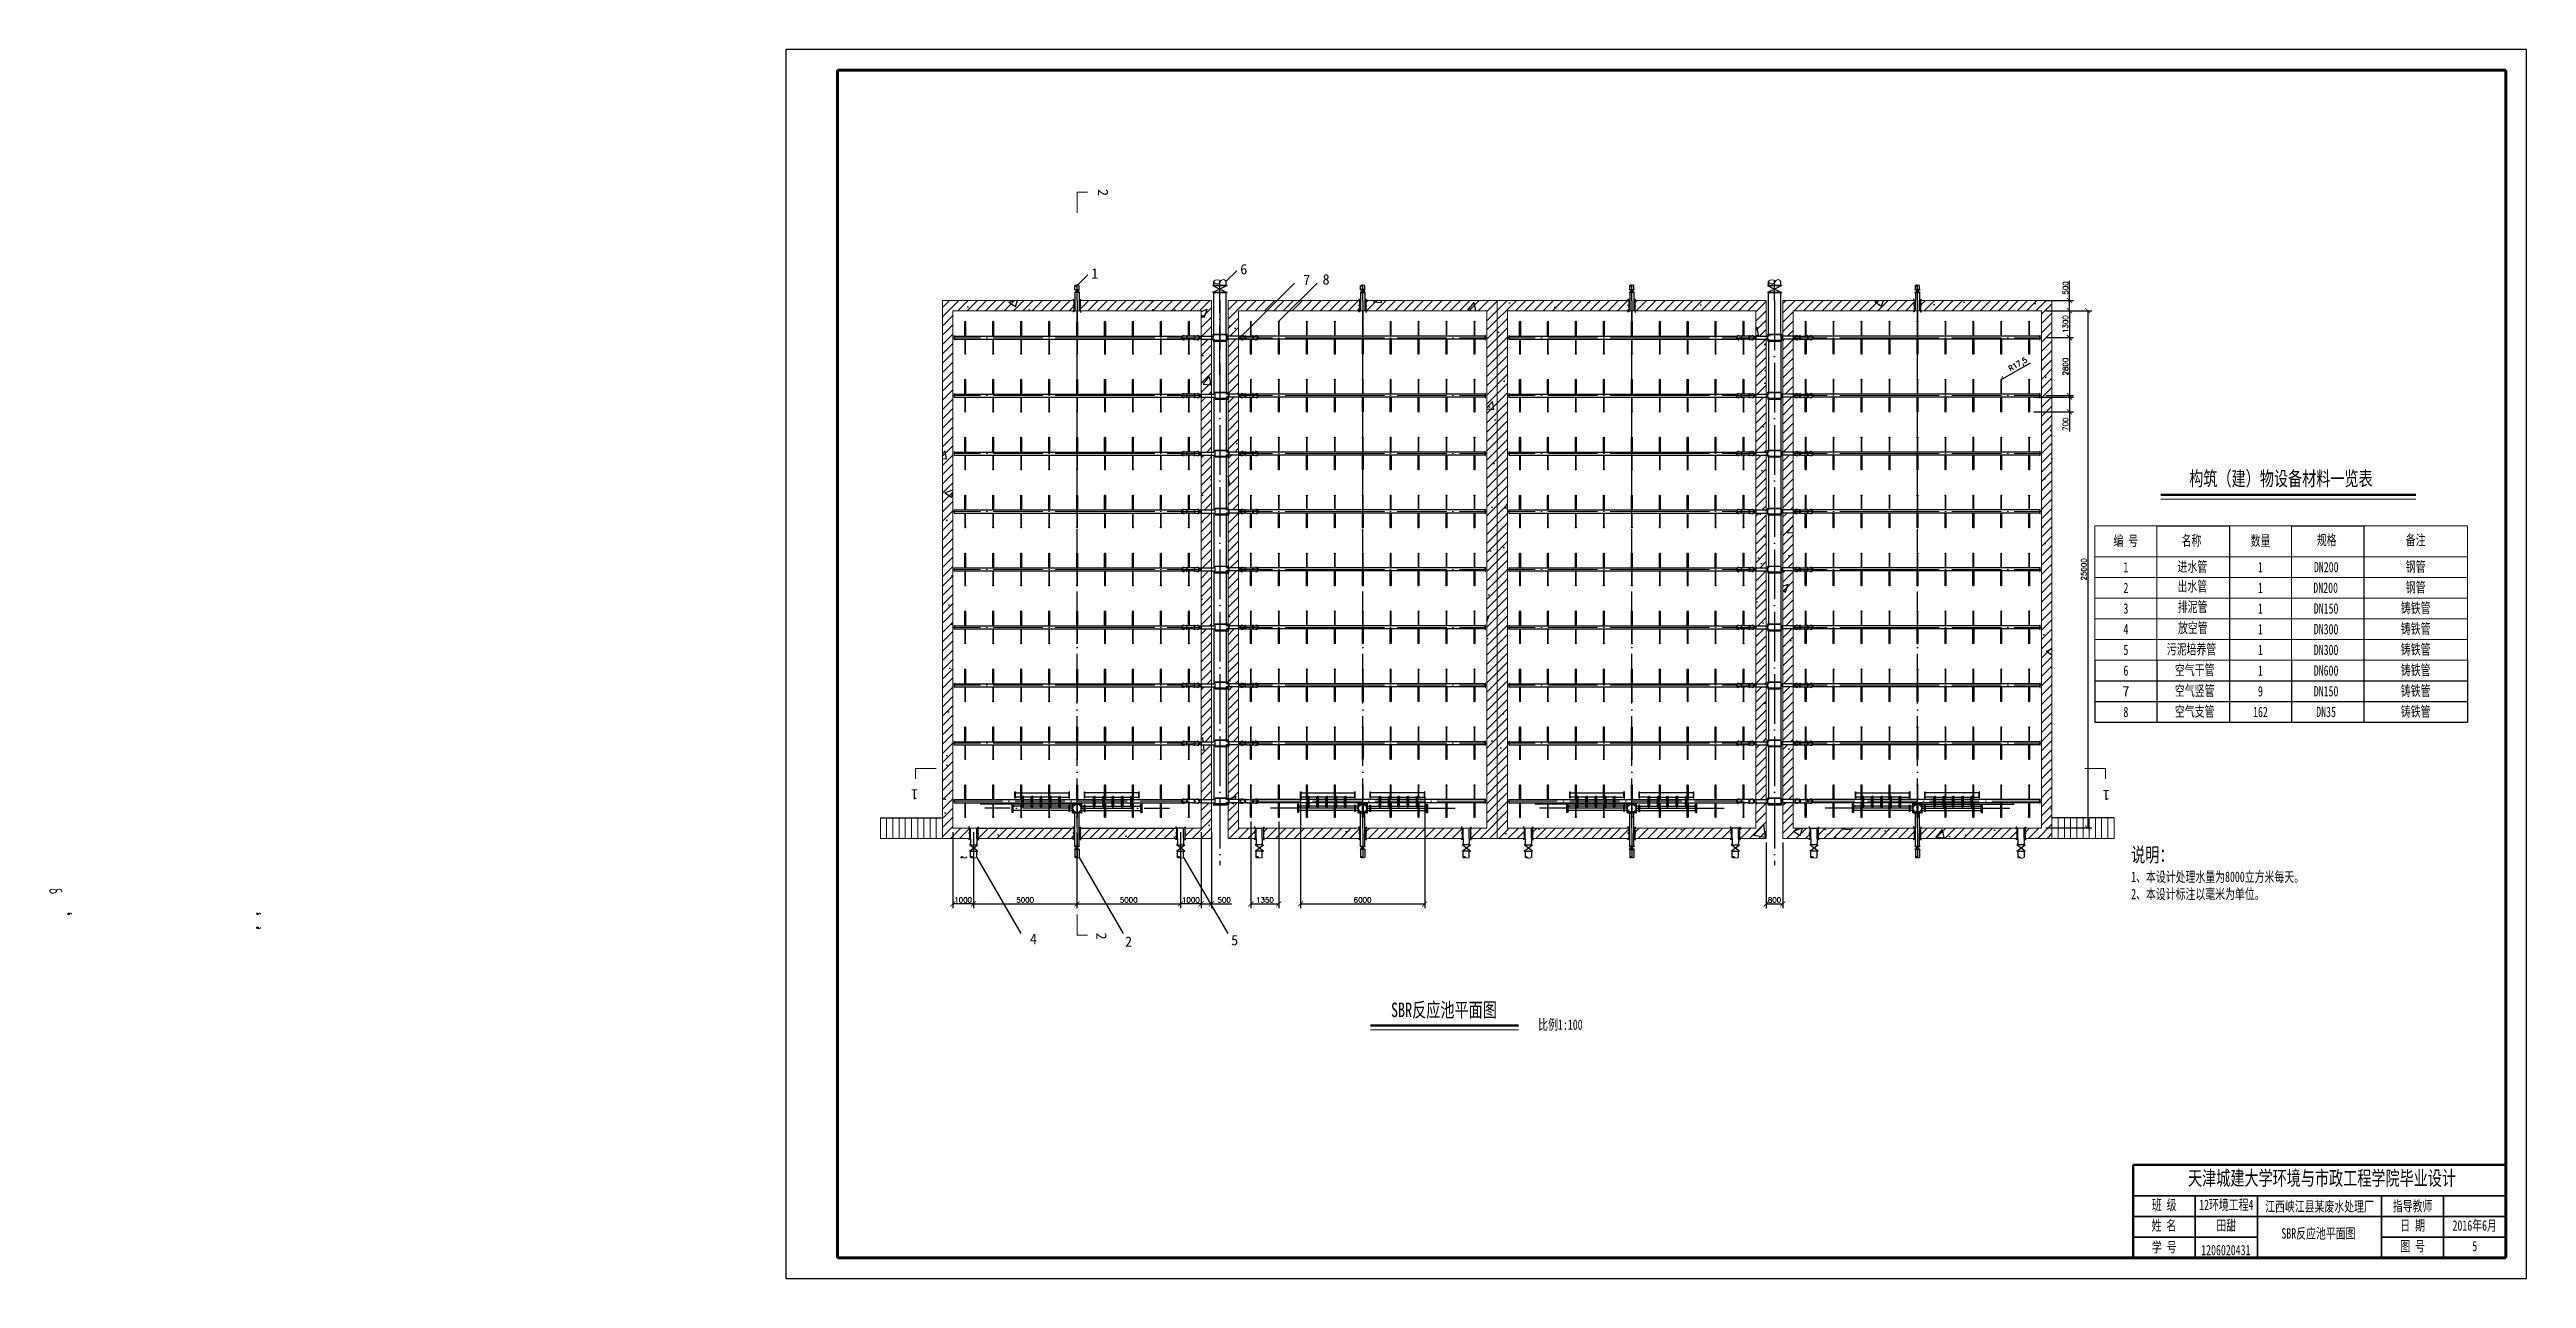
# Model space of a CAD drawing. Header units: millimetres. Extents: x 279 to 2876, y -494 to 1800.
# Drawn here: x 279 to 1475, y 622 to 1216 of the extents above; entities that cross this region are included whole.
import ezdxf

# ---------------------------------------------------------------- set-up
doc = ezdxf.new("R2010")
doc.units = ezdxf.units.MM
doc.linetypes.add('ACAD_ISO04W100', pattern=[30, 24, -3, 0, -3])
doc.layers.add('图层1', color=1, linetype='Continuous', lineweight=25, plot=False)
doc.layers.add('图层2', color=5, linetype='Continuous', lineweight=25, plot=False)
doc.layers.add('图层3', color=2, linetype='Continuous')
doc.styles.get("Standard").update_dxf_attribs({"font": 'txt', "bigfont": 'gbcbig.shx'})
doc.dimstyles.new('副本 ISO-25', dxfattribs={"dimtxt": 2.5, "dimasz": 2.5, "dimexe": 2, "dimexo": 2, "dimtad": 1, "dimlfac": 100, "dimtxsty": 'Standard', "dimblk": 'ARCHTICK', "dimcen": 2.5, "dimadec": 0, "dimazin": 0, "dimtfac": 1, "dimtmove": 0, "dimatfit": 3, "dimfxl": 1, "dimarcsym": 0})

msp = doc.modelspace()

# ---------------------------------------------------------------- texts
at = {"lineweight": 0, "char_height": 5, "width": 17.8180302}
for s, insert, attachment_point, rotation in [('{\\f@FangSong|b0|i0|c134|p49;2}', (785.18607, 1145.63392), 9, 270), ('{\\f@FangSong|b0|i0|c134|p49;1}', (698.37686, 858.9104), 7, 180), ('{\\f@FangSong|b0|i0|c134|p49;1}', (1270.63155, 858.57113), 9, 180), ('{\\f@FangSong|b0|i0|c134|p49;2}', (784.45409, 789.63986), 7, 270)]:
    msp.add_mtext(s, dxfattribs=dict(at, insert=insert, attachment_point=attachment_point, rotation=rotation))
at = {"lineweight": 0}
for s, insert, char_height, width, attachment_point in [('{\\fFangSong|b0|i0|c134|p49;1}', (783.69339, 1108.25015), 5, 30, 5), ('{\\fFangSong|b0|i0|c134|p49;6}', (855.69343, 1110.25015), 5, 30, 5), ('{\\fFangSong|b0|i0|c134|p49;7}', (886.07964, 1105.09301), 5, 30, 5), ('{\\fFangSong|b0|i0|c134|p49;8}', (895.45477, 1105.32784), 5, 30, 5), ('{\\fFangSong|b0|i0|c134|p49;\\W0.714;构筑（建）物设备材料一览表}', (1356.77835, 1008.64719), 7, 181.2943444, 5), ('{\\fFangSong|b0|i0|c134|p49;\\W0.7;编 号}', (1281.85708, 978.77171), 5, 30, 5), ('{\\fFangSong|b0|i0|c134|p49;\\W0.7;名称}', (1313.55226, 978.8395), 5, 50, 5), ('{\\fFangSong|b0|i0|c134|p49;\\W0.7;数量}', (1346.85708, 978.77171), 5, 30, 5), ('{\\fFangSong|b0|i0|c134|p49;\\W0.7;规格}', (1378.85212, 979.12304), 5, 50, 5), ('{\\fFangSong|b0|i0|c134|p49;\\W0.7;备注}', (1421.85708, 979.12304), 5, 50, 5), ('{\\fFangSong|b0|i0|c134|p49;\\W0.7;进水管}', (1313.98523, 966.27171), 5, 50, 5), ('{\\fFangSong|b0|i0|c134|p49;\\W0.7;钢管}', (1421.85708, 966.27171), 5, 50, 5), ('{\\fFangSong|b0|i0|c134|p49;\\W0.7;2}', (1281.85708, 956.27171), 5, 30, 5), ('{\\fFangSong|b0|i0|c134|p49;\\W0.7;1}', (1281.85708, 966.27171), 5, 30, 5), ('{\\fFangSong|b0|i0|c134|p49;\\W0.7;出水管}', (1313.98523, 956.78274), 5, 50, 5), ('{\\fFangSong|b0|i0|c134|p49;\\W0.7;1}', (1346.85708, 966.27171), 5, 30, 5), ('{\\fFangSong|b0|i0|c134|p49;\\W0.7;1}', (1346.85708, 956.27171), 5, 30, 5), ('{\\fFangSong|b0|i0|c134|p49;\\W0.7;DN200}', (1378.36573, 956.27171), 5, 50, 5), ('{\\fFangSong|b0|i0|c134|p49;\\W0.7;DN200}', (1378.64246, 966.27171), 5, 50, 5), ('{\\fFangSong|b0|i0|c134|p49;\\W0.7;钢管}', (1421.85708, 956.27171), 5, 50, 5), ('{\\fFangSong|b0|i0|c134|p49;\\W0.7;3}', (1281.85708, 946.27171), 5, 30, 5), ('{\\fFangSong|b0|i0|c134|p49;\\W0.7;排泥管}', (1314.07209, 946.83558), 5, 34.4300189, 5), ('{\\fFangSong|b0|i0|c134|p49;\\W0.7;1}', (1346.85708, 946.27171), 5, 30, 5), ('{\\fFangSong|b0|i0|c134|p49;\\W0.7;DN150}', (1378.58122, 946.27171), 5, 50, 5), ('{\\fFangSong|b0|i0|c134|p49;\\W0.7;铸铁管}', (1421.85708, 946.27171), 5, 50, 5), ('{\\fFangSong|b0|i0|c134|p49;\\W0.7;4}', (1281.85708, 936.27171), 5, 30, 5), ('{\\fFangSong|b0|i0|c134|p49;\\W0.7;放空管}', (1314.20171, 936.67217), 5, 50, 5), ('{\\fFangSong|b0|i0|c134|p49;\\W0.7;1}', (1346.85708, 936.27171), 5, 30, 5), ('{\\fFangSong|b0|i0|c134|p49;\\W0.7;DN300}', (1378.58122, 936.27171), 5, 50, 5), ('{\\fFangSong|b0|i0|c134|p49;\\W0.7;铸铁管}', (1421.85708, 936.27171), 5, 50, 5), ('{\\fFangSong|b0|i0|c134|p49;\\W0.7;5}', (1281.85708, 926.27171), 5, 30, 5), ('{\\fFangSong|b0|i0|c134|p49;\\W0.7;污泥培养管}', (1313.55226, 926.29252), 5, 50, 5), ('{\\fFangSong|b0|i0|c134|p49;\\W0.7;1}', (1346.85708, 926.27171), 5, 30, 5), ('{\\fFangSong|b0|i0|c134|p49;\\W0.7;DN300}', (1378.58122, 926.27171), 5, 50, 5), ('{\\fFangSong|b0|i0|c134|p49;\\W0.7;铸铁管}', (1421.85708, 926.27171), 5, 50, 5), ('{\\fFangSong|b0|i0|c134|p49;\\W0.7;6}', (1281.85708, 916.27171), 5, 30, 5), ('{\\fFangSong|b0|i0|c134|p49;\\W0.7;空气干管}', (1315.08757, 916.29252), 5, 50, 5), ('{\\fFangSong|b0|i0|c134|p49;\\W0.7;空气竖管}', (1315.08757, 906.29252), 5, 50, 5), ('{\\fFangSong|b0|i0|c134|p49;\\W0.7;1}', (1346.85708, 916.27171), 5, 30, 5), ('{\\fFangSong|b0|i0|c134|p49;\\W0.7;DN600}', (1378.58122, 916.27171), 5, 50, 5), ('{\\fFangSong|b0|i0|c134|p49;\\W0.7;铸铁管}', (1421.85708, 916.27171), 5, 50, 5), ('{\\fFangSong|b0|i0|c134|p49;\\W0.7;铸铁管}', (1421.85708, 906.27171), 5, 50, 5), ('{\\fFangSong|b0|i0|c134|p49;7}', (1281.85708, 906.27171), 5, 30, 5), ('{\\fFangSong|b0|i0|c134|p49;\\W0.7;8}', (1281.85708, 896.27171), 5, 30, 5), ('{\\fFangSong|b0|i0|c134|p49;\\W0.7;空气支管}', (1315.08757, 896.29252), 5, 50, 5), ('{\\fFangSong|b0|i0|c134|p49;\\W0.7;162}', (1346.85708, 896.27171), 5, 30, 5), ('{\\fFangSong|b0|i0|c134|p49;\\W0.7;9}', (1346.85708, 906.27171), 5, 30, 5), ('{\\fFangSong|b0|i0|c134|p49;\\W0.7;DN150}', (1378.58122, 906.27171), 5, 50, 5), ('{\\fFangSong|b0|i0|c134|p49;\\W0.7;DN35}', (1378.58122, 896.27171), 5, 50, 5), ('{\\fFangSong|b0|i0|c134|p49;\\W0.7;铸铁管}', (1421.85708, 896.27171), 5, 50, 5), ('{\\fFangSong|b0|i0|c134|p49;\\H1.4x;\\W0.714;说明：\\H0.7143x;\\W1;\\P\\W0.7;1、本设计处理水量为8000立方米每天。\\P2、本设计标注以毫米为单位。}', (1284.40453, 830.79478), 5, 180, 1), ('{\\fFangSong|b0|i0|c134|p49;4}', (754.099, 786.52684), 5, 30, 5), ('{\\fFangSong|b0|i0|c134|p49;2}', (800.03627, 785.26994), 5, 30, 5), ('{\\fFangSong|b0|i0|c134|p49;5}', (851.27695, 785.95408), 5, 30, 5), ('{\\fFangSong|b0|i0|c134|p49;\\W0.714;SBR反应池平面图}', (952.37688, 755.79068), 7, 137.633324, 2), ('{\\fFangSong|b0|i0|c134|p49;\\W0.7;比例1:100}', (1008.66686, 747.65693), 5, 71.4710048, 2)]:
    msp.add_mtext(s, dxfattribs=dict(at, insert=insert, char_height=char_height, width=width, attachment_point=attachment_point))
at = {"lineweight": 25}
for s, insert, char_height, width, attachment_point in [('{\\fFangSong|b0|i0|c134|p49;\\W0.714;天津城建大学环境与市政工程学院毕业设计}', (1376.60336, 674.47645), 7, 180, 2), ('{\\fFangSong|b0|i0|c134|p49;\\W0.7;班 级}', (1300.37698, 660.60256), 5, 30, 2), ('{\\fFangSong|b0|i0|c134|p49;\\W0.7;12环境工程4}', (1330.37698, 660.60256), 5, 30, 2), ('{\\fFangSong|b0|i0|c134|p49;\\W0.7;江西峡江县某废水处理厂}', (1375.37698, 659.77839), 5, 60, 2), ('{\\fFangSong|b0|i0|c134|p49;\\W0.7;指导教师}', (1420.37698, 657.19394), 5, 30, 5), ('{\\fFangSong|b0|i0|c134|p49;\\W0.7;姓 名}', (1300.23047, 650.60256), 5, 30, 2), ('{\\fFangSong|b0|i0|c134|p49;\\W0.7;田甜}', (1330.37698, 650.60256), 5, 30, 2), ('{\\fFangSong|b0|i0|c134|p49;\\W0.7;SBR反应池平面图}', (1374.87086, 646.76086), 5, 60, 2), ('{\\fFangSong|b0|i0|c134|p49;\\W0.7;日 期}', (1420.37698, 650.60256), 5, 30, 2), ('{\\fFangSong|b0|i0|c134|p49;\\W0.7;2016年6月}', (1450.37698, 650.60256), 5, 30, 2), ('{\\fFangSong|b0|i0|c134|p49;\\W0.7;学 号}', (1300.37698, 640.14414), 5, 30, 2), ('{\\fFangSong|b0|i0|c134|p49;\\W0.7;1206020431}', (1330.14365, 638.70019), 5, 30, 2), ('{\\fFangSong|b0|i0|c134|p49;\\W0.7;图 号}', (1420.37698, 640.60256), 5, 30, 2), ('{\\fFangSong|b0|i0|c134|p49;\\W0.7;5}', (1450.37698, 640.60256), 5, 30, 2)]:
    msp.add_mtext(s, dxfattribs=dict(at, insert=insert, char_height=char_height, width=width, attachment_point=attachment_point))

# ---------------------------------------------------------------- blocks, each defined once
blk = doc.blocks.new('_ArchTick')
at = {"color": 0, "linetype": 'ByBlock', "const_width": 0.15}
blk.add_lwpolyline([(-0.5, -0.5), (0.5, 0.5)], dxfattribs=at)
blk = doc.blocks.new('*D16')
at = {"layer": '图层3', "color": 0, "lineweight": -2, "transparency": 16777216}
for p, q in [((775.1, 838.2), (775.1, 801.5)), ((825.1, 838.2), (825.1, 801.5)), ((775.1, 803.5), (825.1, 803.5))]:
    blk.add_line(p, q, dxfattribs=at)
at = {"layer": '图层3', "color": 0, "lineweight": -2, "transparency": 16777216, "xscale": 2.5, "yscale": 2.5, "zscale": 2.5, "rotation": 180}
blk.add_blockref('_ArchTick', (775.1, 803.5), dxfattribs=at)
at = {"layer": '图层3', "color": 0, "lineweight": -2, "transparency": 16777216, "xscale": 2.5, "yscale": 2.5, "zscale": 2.5}
blk.add_blockref('_ArchTick', (825.1, 803.5), dxfattribs=at)
at = {"layer": '图层3', "color": 0, "transparency": 16777216, "insert": (800.1, 805.4), "char_height": 2.5, "attachment_point": 5}
blk.add_mtext('5000', dxfattribs=at)
blk = doc.blocks.new('*D17')
at = {"layer": '图层3', "color": 0, "lineweight": -2, "transparency": 16777216}
for p, q in [((825.1, 838.2), (825.1, 801.5)), ((835.1, 838.2), (835.1, 801.5)), ((835.1, 803.5), (825.1, 803.5))]:
    blk.add_line(p, q, dxfattribs=at)
at = {"layer": '图层3', "color": 0, "lineweight": -2, "transparency": 16777216, "xscale": 2.5, "yscale": 2.5, "zscale": 2.5, "rotation": 180}
blk.add_blockref('_ArchTick', (825.1, 803.5), dxfattribs=at)
at = {"layer": '图层3', "color": 0, "lineweight": -2, "transparency": 16777216, "xscale": 2.5, "yscale": 2.5, "zscale": 2.5}
blk.add_blockref('_ArchTick', (835.1, 803.5), dxfattribs=at)
at = {"layer": '图层3', "color": 0, "transparency": 16777216, "insert": (830.1, 805.4), "char_height": 2.5, "attachment_point": 5}
blk.add_mtext('1000', dxfattribs=at)
blk = doc.blocks.new('*D18')
at = {"layer": '图层3', "color": 0, "lineweight": -2, "transparency": 16777216}
for p, q in [((725.1, 838.2), (725.1, 801.5)), ((775.1, 838.2), (775.1, 801.5)), ((725.1, 803.5), (775.1, 803.5))]:
    blk.add_line(p, q, dxfattribs=at)
at = {"layer": '图层3', "color": 0, "lineweight": -2, "transparency": 16777216, "xscale": 2.5, "yscale": 2.5, "zscale": 2.5, "rotation": 180}
blk.add_blockref('_ArchTick', (725.1, 803.5), dxfattribs=at)
at = {"layer": '图层3', "color": 0, "lineweight": -2, "transparency": 16777216, "xscale": 2.5, "yscale": 2.5, "zscale": 2.5}
blk.add_blockref('_ArchTick', (775.1, 803.5), dxfattribs=at)
at = {"layer": '图层3', "color": 0, "transparency": 16777216, "insert": (750.1, 805.4), "char_height": 2.5, "attachment_point": 5}
blk.add_mtext('5000', dxfattribs=at)
blk = doc.blocks.new('*D19')
at = {"layer": '图层3', "color": 0, "lineweight": -2, "transparency": 16777216}
for p, q in [((715.1, 838.2), (715.1, 801.5)), ((725.1, 838.2), (725.1, 801.5)), ((725.1, 803.5), (715.1, 803.5))]:
    blk.add_line(p, q, dxfattribs=at)
at = {"layer": '图层3', "color": 0, "lineweight": -2, "transparency": 16777216, "xscale": 2.5, "yscale": 2.5, "zscale": 2.5, "rotation": 180}
blk.add_blockref('_ArchTick', (715.1, 803.5), dxfattribs=at)
at = {"layer": '图层3', "color": 0, "lineweight": -2, "transparency": 16777216, "xscale": 2.5, "yscale": 2.5, "zscale": 2.5}
blk.add_blockref('_ArchTick', (725.1, 803.5), dxfattribs=at)
at = {"layer": '图层3', "color": 0, "transparency": 16777216, "insert": (720.1, 805.4), "char_height": 2.5, "attachment_point": 5}
blk.add_mtext('1000', dxfattribs=at)
blk = doc.blocks.new('*D20')
at = {"layer": '图层3', "color": 0, "lineweight": -2, "transparency": 16777216}
for p, q in [((835.1, 838.2), (835.1, 801.5)), ((840.1, 838.2), (840.1, 801.5)), ((835.1, 803.5), (840.1, 803.5)), ((840.1, 803.5), (849.7, 803.5))]:
    blk.add_line(p, q, dxfattribs=at)
at = {"layer": '图层3', "color": 0, "lineweight": -2, "transparency": 16777216, "xscale": 2.5, "yscale": 2.5, "zscale": 2.5, "rotation": 180}
blk.add_blockref('_ArchTick', (835.1, 803.5), dxfattribs=at)
at = {"layer": '图层3', "color": 0, "lineweight": -2, "transparency": 16777216, "xscale": 2.5, "yscale": 2.5, "zscale": 2.5}
blk.add_blockref('_ArchTick', (840.1, 803.5), dxfattribs=at)
at = {"layer": '图层3', "color": 0, "transparency": 16777216, "insert": (846.2, 805.4), "char_height": 2.5, "attachment_point": 5}
blk.add_mtext('500', dxfattribs=at)
blk = doc.blocks.new('*D21')
at = {"layer": '图层3', "color": 0, "lineweight": -2, "transparency": 16777216}
for p, q in [((1108.1, 833.2), (1108.1, 801.5)), ((1116.1, 833.2), (1116.1, 801.5)), ((1108.1, 803.5), (1116.1, 803.5))]:
    blk.add_line(p, q, dxfattribs=at)
at = {"layer": '图层3', "color": 0, "lineweight": -2, "transparency": 16777216, "xscale": 2.5, "yscale": 2.5, "zscale": 2.5, "rotation": 180}
blk.add_blockref('_ArchTick', (1108.1, 803.5), dxfattribs=at)
at = {"layer": '图层3', "color": 0, "lineweight": -2, "transparency": 16777216, "xscale": 2.5, "yscale": 2.5, "zscale": 2.5}
blk.add_blockref('_ArchTick', (1116.1, 803.5), dxfattribs=at)
at = {"layer": '图层3', "color": 0, "transparency": 16777216, "insert": (1112.1, 805.4), "char_height": 2.5, "attachment_point": 5}
blk.add_mtext('800', dxfattribs=at)
blk = doc.blocks.new('*D22')
at = {"layer": '图层3', "color": 0, "lineweight": -2, "transparency": 16777216}
for p, q in [((1243.1, 1077.2), (1256.6, 1077.2)), ((1254.6, 1077.2), (1254.6, 1049.2)), ((1243.1, 1049.2), (1256.6, 1049.2))]:
    blk.add_line(p, q, dxfattribs=at)
at = {"layer": '图层3', "color": 0, "lineweight": -2, "transparency": 16777216, "xscale": 2.5, "yscale": 2.5, "zscale": 2.5}
for p, rotation in [((1254.6, 1077.2), 90), ((1254.6, 1049.2), 270)]:
    blk.add_blockref('_ArchTick', p, dxfattribs=dict(at, rotation=rotation))
at = {"layer": '图层3', "color": 0, "transparency": 16777216, "insert": (1252.7, 1063.2), "char_height": 2.5, "attachment_point": 5, "rotation": 90}
blk.add_mtext('2800', dxfattribs=at)
blk = doc.blocks.new('*D23')
at = {"layer": '图层3', "color": 0, "lineweight": -2, "transparency": 16777216}
for p, q in [((1254.6, 1095.2), (1254.6, 1104.7)), ((1243.1, 1095.2), (1256.6, 1095.2)), ((1243.1, 1090.2), (1256.6, 1090.2)), ((1254.6, 1090.2), (1254.6, 1095.2))]:
    blk.add_line(p, q, dxfattribs=at)
at = {"layer": '图层3', "color": 0, "lineweight": -2, "transparency": 16777216, "xscale": 2.5, "yscale": 2.5, "zscale": 2.5}
for p, rotation in [((1254.6, 1095.2), 90), ((1254.6, 1090.2), 270)]:
    blk.add_blockref('_ArchTick', p, dxfattribs=dict(at, rotation=rotation))
at = {"layer": '图层3', "color": 0, "transparency": 16777216, "insert": (1252.7, 1101.2), "char_height": 2.5, "attachment_point": 5, "rotation": 90}
blk.add_mtext('500', dxfattribs=at)
blk = doc.blocks.new('*D24')
at = {"layer": '图层3', "color": 0, "lineweight": -2, "transparency": 16777216}
for p in [(1221.6, 1056.9), (1235.6, 1064.8)]:
    blk.add_line(p, (1221.8, 1057), dxfattribs=at)
at = {"layer": '图层3', "color": 0, "lineweight": -2, "transparency": 16777216, "xscale": 2.5, "yscale": 2.5, "zscale": 2.5, "rotation": 209.5792803971182}
blk.add_blockref('_ArchTick', (1221.8, 1057), dxfattribs=at)
at = {"layer": '图层3', "color": 0, "transparency": 16777216, "insert": (1229.8, 1064), "char_height": 2.5, "attachment_point": 5, "rotation": 29.5793}
blk.add_mtext('R17,5', dxfattribs=at)
blk = doc.blocks.new('*D25')
at = {"layer": '图层3', "color": 0, "lineweight": -2, "transparency": 16777216}
for p, q in [((1237.3, 1048.4), (1256.6, 1048.4)), ((1237.3, 1041.4), (1256.6, 1041.4)), ((1254.6, 1048.4), (1254.6, 1041.4)), ((1254.6, 1041.4), (1254.6, 1031.8))]:
    blk.add_line(p, q, dxfattribs=at)
at = {"layer": '图层3', "color": 0, "lineweight": -2, "transparency": 16777216, "xscale": 2.5, "yscale": 2.5, "zscale": 2.5}
for p, rotation in [((1254.6, 1048.4), 90), ((1254.6, 1041.4), 270)]:
    blk.add_blockref('_ArchTick', p, dxfattribs=dict(at, rotation=rotation))
at = {"layer": '图层3', "color": 0, "transparency": 16777216, "insert": (1252.7, 1035.4), "char_height": 2.5, "attachment_point": 5, "rotation": 90}
blk.add_mtext('700', dxfattribs=at)
blk = doc.blocks.new('*D26')
at = {"layer": '图层3', "color": 0, "lineweight": -2, "transparency": 16777216}
for p, q in [((859.1, 843.4), (859.1, 801.5)), ((872.6, 843.4), (872.6, 801.5)), ((859.1, 803.5), (872.6, 803.5))]:
    blk.add_line(p, q, dxfattribs=at)
at = {"layer": '图层3', "color": 0, "lineweight": -2, "transparency": 16777216, "xscale": 2.5, "yscale": 2.5, "zscale": 2.5, "rotation": 180}
blk.add_blockref('_ArchTick', (859.1, 803.5), dxfattribs=at)
at = {"layer": '图层3', "color": 0, "lineweight": -2, "transparency": 16777216, "xscale": 2.5, "yscale": 2.5, "zscale": 2.5}
blk.add_blockref('_ArchTick', (872.6, 803.5), dxfattribs=at)
at = {"layer": '图层3', "color": 0, "transparency": 16777216, "insert": (865.9, 805.4), "char_height": 2.5, "attachment_point": 5}
blk.add_mtext('1350', dxfattribs=at)
blk = doc.blocks.new('*D27')
at = {"layer": '图层3', "color": 0, "lineweight": -2, "transparency": 16777216}
for p, q in [((1243.1, 1090.2), (1265.4, 1090.2)), ((1263.4, 1090.2), (1263.4, 840.2)), ((1243.1, 840.2), (1265.4, 840.2))]:
    blk.add_line(p, q, dxfattribs=at)
at = {"layer": '图层3', "color": 0, "lineweight": -2, "transparency": 16777216, "xscale": 2.5, "yscale": 2.5, "zscale": 2.5}
for p, rotation in [((1263.4, 1090.2), 90), ((1263.4, 840.2), 270)]:
    blk.add_blockref('_ArchTick', p, dxfattribs=dict(at, rotation=rotation))
at = {"layer": '图层3', "color": 0, "transparency": 16777216, "insert": (1261.5, 965.2), "char_height": 2.5, "attachment_point": 5, "rotation": 90}
blk.add_mtext('25000', dxfattribs=at)
blk = doc.blocks.new('*D28')
at = {"layer": '图层3', "color": 0, "lineweight": -2, "transparency": 16777216}
for p, q in [((1243.1, 1090.2), (1256.6, 1090.2)), ((1254.6, 1090.2), (1254.6, 1077.2)), ((1243.1, 1077.2), (1256.6, 1077.2))]:
    blk.add_line(p, q, dxfattribs=at)
at = {"layer": '图层3', "color": 0, "lineweight": -2, "transparency": 16777216, "xscale": 2.5, "yscale": 2.5, "zscale": 2.5}
for p, rotation in [((1254.6, 1090.2), 90), ((1254.6, 1077.2), 270)]:
    blk.add_blockref('_ArchTick', p, dxfattribs=dict(at, rotation=rotation))
at = {"layer": '图层3', "color": 0, "transparency": 16777216, "insert": (1252.7, 1083.7), "char_height": 2.5, "attachment_point": 5, "rotation": 90}
blk.add_mtext('1300', dxfattribs=at)
blk = doc.blocks.new('*D29')
at = {"layer": '图层3', "color": 0, "lineweight": -2, "transparency": 16777216}
for p, q in [((883.1, 855.2), (883.1, 801.5)), ((943.1, 855.2), (943.1, 801.5)), ((883.1, 803.5), (943.1, 803.5))]:
    blk.add_line(p, q, dxfattribs=at)
at = {"layer": '图层3', "color": 0, "lineweight": -2, "transparency": 16777216, "xscale": 2.5, "yscale": 2.5, "zscale": 2.5, "rotation": 180}
blk.add_blockref('_ArchTick', (883.1, 803.5), dxfattribs=at)
at = {"layer": '图层3', "color": 0, "lineweight": -2, "transparency": 16777216, "xscale": 2.5, "yscale": 2.5, "zscale": 2.5}
blk.add_blockref('_ArchTick', (943.1, 803.5), dxfattribs=at)
at = {"layer": '图层3', "color": 0, "transparency": 16777216, "insert": (913.1, 805.4), "char_height": 2.5, "attachment_point": 5}
blk.add_mtext('6000', dxfattribs=at)

# ---------------------------------------------------------------- dimensions: what is measured, and where the dimension line sits
at = {"layer": '图层3'}
for base, p1, p2, picture, middle in [((1254.60423, 1095.16504), (1241.14472, 1090.16504), (1241.14472, 1095.16504), '*D23', (1252.72923, 1101.20671)), ((1263.41435, 840.16504), (1241.14472, 1090.16504), (1241.14472, 840.16504), '*D27', (1261.53935, 965.16504)), ((1254.60423, 1077.16504), (1241.14472, 1090.16504), (1241.14472, 1077.16504), '*D28', (1252.72923, 1083.66504)), ((1254.60423, 1049.16504), (1241.14472, 1077.16504), (1241.14472, 1049.16504), '*D22', (1252.72923, 1063.16504)), ((1254.60423, 1041.41504), (1235.31972, 1048.41504), (1235.31972, 1041.41504), '*D25', (1252.72923, 1035.37338))]:
    dim = msp.add_linear_dim(base=base, p1=p1, p2=p2, angle=90, dimstyle='副本 ISO-25', dxfattribs=at)
    dim.commit()
    dim.dimension.update_dxf_attribs({"geometry": picture, "text_midpoint": middle})
dim = msp.add_radius_dim(center=(1221.64472, 1056.91504), mpoint=(1221.79691, 1057.00143), dimstyle='副本 ISO-25', dxfattribs=at)
dim.commit()
dim.dimension.update_dxf_attribs({"geometry": '*D24', "text_midpoint": (1229.82762, 1063.9552)})
for base, p1, p2, picture, middle in [((943.14464, 803.5245), (883.14464, 857.16562), (943.14464, 857.16562), '*D29', (913.14464, 805.3995)), ((715.14455, 803.5245), (725.14455, 840.16504), (715.14455, 840.16504), '*D19', (720.14455, 805.3995)), ((775.14455, 803.5245), (725.14455, 840.16504), (775.14455, 840.16504), '*D18', (750.14455, 805.3995)), ((825.14455, 803.5245), (775.14455, 840.16504), (825.14455, 840.16504), '*D16', (800.14455, 805.3995)), ((825.14455, 803.5245), (835.14455, 840.16504), (825.14455, 840.16504), '*D17', (830.14455, 805.3995)), ((840.14455, 803.5245), (835.14455, 840.16504), (840.14455, 840.16504), '*D20', (846.18622, 805.3995)), ((872.64464, 803.5245), (859.14464, 845.41504), (872.64464, 845.41504), '*D26', (865.89464, 805.3995)), ((1116.14466, 803.5245), (1108.14464, 835.16504), (1116.14466, 835.16504), '*D21', (1112.14465, 805.3995))]:
    dim = msp.add_linear_dim(base=base, p1=p1, p2=p2, dimstyle='副本 ISO-25', dxfattribs=at)
    dim.commit()
    dim.dimension.update_dxf_attribs({"geometry": picture, "text_midpoint": middle})

# ---------------------------------------------------------------- hatches: boundary and pattern name
at = {"layer": '图层3'}
h = msp.add_hatch(dxfattribs=at)
h.set_pattern_fill('ANSI31', color=256, style=0)
h.paths.add_polyline_path([(715.14455, 1080.16504), (715.14455, 1090.16504), (773.64455, 1090.16504), (773.64455, 1095.16504), (710.14455, 1095.16504), (710.14455, 1090.16504), (710.14455, 1080.16504), (710.14455, 835.16504), (723.14455, 835.16504), (723.14455, 840.16504), (715.14455, 840.16504)])
h.paths.add_polyline_path([(773.64455, 840.16504), (727.14455, 840.16504), (727.14455, 835.16504), (773.64455, 835.16504)])
h.paths.add_polyline_path([(823.14455, 840.16504), (776.64455, 840.16504), (776.64455, 835.16504), (823.14455, 835.16504)])
h.paths.add_polyline_path([(840.14455, 850.16504), (840.14455, 852.41504), (835.14455, 852.41504), (835.14455, 840.16504), (827.14455, 840.16504), (827.14455, 835.16504), (840.14455, 835.16504), (840.14455, 840.16504)])
h.paths.add_polyline_path([(840.14455, 880.41504), (835.14455, 880.41504), (835.14455, 853.91504), (840.14455, 853.91504)])
h.paths.add_polyline_path([(840.14455, 908.41504), (835.14455, 908.41504), (835.14455, 881.91504), (840.14455, 881.91504)])
h.paths.add_polyline_path([(840.14455, 1095.16504), (776.64455, 1095.16504), (776.64455, 1090.16504), (835.14455, 1090.16504), (835.14455, 1085.16504), (835.14455, 1080.16504), (835.14455, 1077.91504), (840.14455, 1077.91504)])
h.paths.add_polyline_path([(840.14455, 1076.41504), (835.14455, 1076.41504), (835.14455, 1049.91504), (840.14455, 1049.91504)])
h.paths.add_polyline_path([(840.14455, 1048.41504), (835.14455, 1048.41504), (835.14455, 1021.91504), (840.14455, 1021.91504)])
h.paths.add_polyline_path([(840.14455, 1020.41504), (835.14455, 1020.41504), (835.14455, 993.91504), (840.14455, 993.91504)])
h.paths.add_polyline_path([(840.14455, 992.41504), (835.14455, 992.41504), (835.14455, 965.91504), (840.14455, 965.91504)])
h.paths.add_polyline_path([(840.14455, 936.41504), (835.14455, 936.41504), (835.14455, 909.91504), (840.14455, 909.91504)])
h = msp.add_hatch(dxfattribs=at)
h.set_pattern_fill('AR-CONC', color=256, scale=0.25, style=0)
h.paths.add_polyline_path([(715.14455, 1080.16504), (715.14455, 1090.16504), (773.64455, 1090.16504), (773.64455, 1095.16504), (710.14455, 1095.16504), (710.14455, 1090.16504), (710.14455, 1080.16504), (710.14455, 835.16504), (723.14455, 835.16504), (723.14455, 840.16504), (715.14455, 840.16504)])
h.paths.add_polyline_path([(773.64455, 840.16504), (727.14455, 840.16504), (727.14455, 835.16504), (773.64455, 835.16504)])
h.paths.add_polyline_path([(823.14455, 840.16504), (776.64455, 840.16504), (776.64455, 835.16504), (823.14455, 835.16504)])
h.paths.add_polyline_path([(840.14455, 840.16504), (840.14455, 850.16504), (840.14455, 852.41504), (835.14455, 852.41504), (835.14455, 840.16504), (827.14455, 840.16504), (827.14455, 835.16504), (840.14455, 835.16504)])
h.paths.add_polyline_path([(840.14455, 880.41504), (835.14455, 880.41504), (835.14455, 853.91504), (840.14455, 853.91504)])
h.paths.add_polyline_path([(840.14455, 908.41504), (835.14455, 908.41504), (835.14455, 881.91504), (840.14455, 881.91504)])
h.paths.add_polyline_path([(840.14455, 936.41504), (835.14455, 936.41504), (835.14455, 909.91504), (840.14455, 909.91504)])
h.paths.add_polyline_path([(840.14455, 1095.16504), (776.64455, 1095.16504), (776.64455, 1090.16504), (835.14455, 1090.16504), (835.14455, 1085.16504), (835.14455, 1080.16504), (835.14455, 1077.91504), (840.14455, 1077.91504)])
h.paths.add_polyline_path([(840.14455, 1076.41504), (835.14455, 1076.41504), (835.14455, 1049.91504), (840.14455, 1049.91504)])
h.paths.add_polyline_path([(840.14455, 1048.41504), (835.14455, 1048.41504), (835.14455, 1021.91504), (840.14455, 1021.91504)])
h.paths.add_polyline_path([(840.14455, 1020.41504), (835.14455, 1020.41504), (835.14455, 993.91504), (840.14455, 993.91504)])
h.paths.add_polyline_path([(840.14455, 992.41504), (835.14455, 992.41504), (835.14455, 965.91504), (840.14455, 965.91504)])
h.paths.add_polyline_path([(840.14455, 964.41504), (835.14455, 964.41504), (835.14455, 937.91504), (840.14455, 937.91504)])
h = msp.add_hatch(dxfattribs=at)
h.set_pattern_fill('ANSI31', color=256, style=0)
h.paths.add_polyline_path([(911.64464, 840.16504), (865.14464, 840.16504), (865.14464, 835.16504), (911.64464, 835.16504)])
h.paths.add_polyline_path([(961.14464, 840.16504), (914.64464, 840.16504), (914.64464, 835.16504), (961.14464, 835.16504)])
h.paths.add_polyline_path([(861.14464, 840.16504), (853.14464, 840.16504), (853.14464, 850.16504), (853.14464, 852.41504), (848.14464, 852.41504), (848.14464, 845.16504), (848.14464, 840.16504), (848.14464, 835.16504), (861.14464, 835.16504)])
h.paths.add_polyline_path([(853.14464, 880.41504), (848.14464, 880.41504), (848.14464, 853.91504), (853.14464, 853.91504)])
h.paths.add_polyline_path([(853.14464, 1085.16504), (853.14464, 1090.16504), (866.84016, 1090.16504), (871.84253, 1095.16504), (848.14464, 1095.16504), (848.14464, 1077.91504), (853.14464, 1077.91504), (853.14464, 1080.16504)])
h.paths.add_polyline_path([(882.72442, 1095.16504), (871.84253, 1095.16504), (866.84016, 1090.16504), (877.72204, 1090.16504)])
h.paths.add_polyline_path([(911.64464, 1095.16504), (882.72442, 1095.16504), (877.72204, 1090.16504), (911.64464, 1090.16504)])
h.paths.add_polyline_path([(853.14464, 1076.41504), (848.14464, 1076.41504), (848.14464, 1049.91504), (853.14464, 1049.91504)])
h.paths.add_polyline_path([(853.14464, 1048.41504), (848.14464, 1048.41504), (848.14464, 1021.91504), (853.14464, 1021.91504)])
h.paths.add_polyline_path([(853.14464, 1020.41504), (848.14464, 1020.41504), (848.14464, 993.91504), (853.14464, 993.91504)])
h.paths.add_polyline_path([(853.14464, 992.41504), (848.14464, 992.41504), (848.14464, 965.91504), (853.14464, 965.91504)])
h.paths.add_polyline_path([(853.14464, 964.41504), (848.14464, 964.41504), (848.14464, 937.91504), (853.14464, 937.91504)])
h.paths.add_polyline_path([(853.14464, 936.41504), (848.14464, 936.41504), (848.14464, 909.91504), (853.14464, 909.91504)])
h.paths.add_polyline_path([(853.14464, 908.41504), (848.14464, 908.41504), (848.14464, 881.91504), (853.14464, 881.91504)])
h.paths.add_polyline_path([(978.14464, 1085.16504), (978.14464, 1090.16504), (978.14464, 1095.16504), (914.64464, 1095.16504), (914.64464, 1090.16504), (973.14464, 1090.16504), (973.14464, 1080.16504), (973.14464, 840.16504), (965.14464, 840.16504), (965.14464, 835.16504), (978.14464, 835.16504)])
h.paths.add_polyline_path([(1041.64464, 1095.16504), (978.14464, 1095.16504), (978.14464, 1090.16504), (978.14464, 1080.16504), (978.14464, 835.16504), (991.14464, 835.16504), (991.14464, 840.16504), (983.14464, 840.16504), (983.14464, 1080.16504), (983.14464, 1090.16504), (1041.64464, 1090.16504)])
h.paths.add_polyline_path([(1108.14464, 1095.16504), (1044.64464, 1095.16504), (1044.64464, 1090.16504), (1103.14464, 1090.16504), (1103.14464, 1085.16504), (1103.14464, 1080.16504), (1103.14464, 1077.91504), (1108.14464, 1077.91504)])
h.paths.add_polyline_path([(1108.14464, 1076.41504), (1103.14464, 1076.41504), (1103.14464, 1049.91504), (1108.14464, 1049.91504)])
h.paths.add_polyline_path([(1108.14464, 1048.41504), (1103.14464, 1048.41504), (1103.14464, 1021.91504), (1108.14464, 1021.91504)])
h.paths.add_polyline_path([(1108.14464, 1020.41504), (1103.14464, 1020.41504), (1103.14464, 993.91504), (1108.14464, 993.91504)])
h.paths.add_polyline_path([(1108.14464, 992.41504), (1103.14464, 992.41504), (1103.14464, 965.91504), (1108.14464, 965.91504)])
h.paths.add_polyline_path([(1108.14464, 964.41504), (1103.14464, 964.41504), (1103.14464, 937.91504), (1108.14464, 937.91504)])
h.paths.add_polyline_path([(1108.14464, 936.41504), (1103.14464, 936.41504), (1103.14464, 909.91504), (1108.14464, 909.91504)])
h.paths.add_polyline_path([(1108.14464, 908.41504), (1103.14464, 908.41504), (1103.14464, 881.91504), (1108.14464, 881.91504)])
h.paths.add_polyline_path([(1108.14464, 880.41504), (1103.14464, 880.41504), (1103.14464, 853.91504), (1108.14464, 853.91504)])
h.paths.add_polyline_path([(1108.14464, 850.16504), (1108.14464, 852.41504), (1103.14464, 852.41504), (1103.14464, 840.16504), (1095.14464, 840.16504), (1095.14464, 835.16504), (1108.14464, 835.16504), (1108.14464, 840.16504)])
h.paths.add_polyline_path([(1091.14464, 840.16504), (1044.64464, 840.16504), (1044.64464, 835.16504), (1091.14464, 835.16504)])
h.paths.add_polyline_path([(1041.64464, 840.16504), (995.14464, 840.16504), (995.14464, 835.16504), (1041.64464, 835.16504)])
h.paths.add_polyline_path([(1129.14472, 840.16504), (1121.14472, 840.16504), (1121.14472, 850.16504), (1121.14472, 852.41504), (1116.14472, 852.41504), (1116.14472, 845.16504), (1116.14472, 840.16504), (1116.14472, 835.16504), (1129.14472, 835.16504)])
h.paths.add_polyline_path([(1179.64472, 840.16504), (1133.14472, 840.16504), (1133.14472, 835.16504), (1179.64472, 835.16504)])
h.paths.add_polyline_path([(1229.14472, 840.16504), (1182.64472, 840.16504), (1182.64472, 835.16504), (1229.14472, 835.16504)])
h.paths.add_polyline_path([(1121.14472, 880.41504), (1116.14472, 880.41504), (1116.14472, 853.91504), (1121.14472, 853.91504)])
h.paths.add_polyline_path([(1121.14472, 908.41504), (1116.14472, 908.41504), (1116.14472, 881.91504), (1121.14472, 881.91504)])
h.paths.add_polyline_path([(1121.14472, 936.41504), (1116.14472, 936.41504), (1116.14472, 909.91504), (1121.14472, 909.91504)])
h.paths.add_polyline_path([(1121.14472, 964.41504), (1116.14472, 964.41504), (1116.14472, 937.91504), (1121.14472, 937.91504)])
h.paths.add_polyline_path([(1121.14472, 992.41504), (1116.14472, 992.41504), (1116.14472, 965.91504), (1121.14472, 965.91504)])
h.paths.add_polyline_path([(1121.14472, 1020.41504), (1116.14472, 1020.41504), (1116.14472, 993.91504), (1121.14472, 993.91504)])
h.paths.add_polyline_path([(1121.14472, 1048.41504), (1116.14472, 1048.41504), (1116.14472, 1021.91504), (1121.14472, 1021.91504)])
h.paths.add_polyline_path([(1121.14472, 1076.41504), (1116.14472, 1076.41504), (1116.14472, 1049.91504), (1121.14472, 1049.91504)])
h.paths.add_polyline_path([(1121.14472, 1090.16504), (1179.64472, 1090.16504), (1179.64472, 1095.16504), (1116.14472, 1095.16504), (1116.14472, 1077.91504), (1121.14472, 1077.91504), (1121.14472, 1080.16504), (1121.14472, 1085.16504)])
h.paths.add_polyline_path([(1246.14472, 1095.16504), (1182.64472, 1095.16504), (1182.64472, 1090.16504), (1241.14472, 1090.16504), (1241.14472, 1080.16504), (1241.14472, 840.16504), (1233.14472, 840.16504), (1233.14472, 835.16504), (1246.14472, 835.16504), (1246.14472, 1085.16504), (1246.14472, 1090.16504)])
h = msp.add_hatch(dxfattribs=at)
h.set_pattern_fill('AR-CONC', color=256, scale=0.25, style=0)
h.paths.add_polyline_path([(853.14464, 1076.41504), (848.14464, 1076.41504), (848.14464, 1049.91504), (853.14464, 1049.91504)])
h.paths.add_polyline_path([(853.14464, 1090.16504), (866.84016, 1090.16504), (871.84253, 1095.16504), (848.14464, 1095.16504), (848.14464, 1077.91504), (853.14464, 1077.91504), (853.14464, 1080.16504), (853.14464, 1085.16504)])
h.paths.add_polyline_path([(911.64464, 1095.16504), (882.72442, 1095.16504), (877.72204, 1090.16504), (911.64464, 1090.16504)])
h.paths.add_polyline_path([(882.72442, 1095.16504), (871.84253, 1095.16504), (866.84016, 1090.16504), (877.72204, 1090.16504)])
h.paths.add_polyline_path([(978.14464, 1095.16504), (914.64464, 1095.16504), (914.64464, 1090.16504), (973.14464, 1090.16504), (973.14464, 1080.16504), (973.14464, 840.16504), (965.14464, 840.16504), (965.14464, 835.16504), (978.14464, 835.16504), (978.14464, 1085.16504), (978.14464, 1090.16504)])
h.paths.add_polyline_path([(961.14464, 840.16504), (914.64464, 840.16504), (914.64464, 835.16504), (961.14464, 835.16504)])
h.paths.add_polyline_path([(911.64464, 840.16504), (865.14464, 840.16504), (865.14464, 835.16504), (911.64464, 835.16504)])
h.paths.add_polyline_path([(853.14464, 850.16504), (853.14464, 852.41504), (848.14464, 852.41504), (848.14464, 845.16504), (848.14464, 840.16504), (848.14464, 835.16504), (861.14464, 835.16504), (861.14464, 840.16504), (853.14464, 840.16504)])
h.paths.add_polyline_path([(853.14464, 880.41504), (848.14464, 880.41504), (848.14464, 853.91504), (853.14464, 853.91504)])
h.paths.add_polyline_path([(853.14464, 908.41504), (848.14464, 908.41504), (848.14464, 881.91504), (853.14464, 881.91504)])
h.paths.add_polyline_path([(853.14464, 936.41504), (848.14464, 936.41504), (848.14464, 909.91504), (853.14464, 909.91504)])
h.paths.add_polyline_path([(853.14464, 964.41504), (848.14464, 964.41504), (848.14464, 937.91504), (853.14464, 937.91504)])
h.paths.add_polyline_path([(853.14464, 992.41504), (848.14464, 992.41504), (848.14464, 965.91504), (853.14464, 965.91504)])
h.paths.add_polyline_path([(853.14464, 1020.41504), (848.14464, 1020.41504), (848.14464, 993.91504), (853.14464, 993.91504)])
h.paths.add_polyline_path([(853.14464, 1048.41504), (848.14464, 1048.41504), (848.14464, 1021.91504), (853.14464, 1021.91504)])
h.paths.add_polyline_path([(983.14464, 1080.16504), (983.14464, 1090.16504), (1041.64464, 1090.16504), (1041.64464, 1095.16504), (978.14464, 1095.16504), (978.14464, 1090.16504), (978.14464, 1080.16504), (978.14464, 835.16504), (991.14464, 835.16504), (991.14464, 840.16504), (983.14464, 840.16504)])
h.paths.add_polyline_path([(1108.14464, 1095.16504), (1044.64464, 1095.16504), (1044.64464, 1090.16504), (1103.14464, 1090.16504), (1103.14464, 1085.16504), (1103.14464, 1080.16504), (1103.14464, 1077.91504), (1108.14464, 1077.91504)])
h.paths.add_polyline_path([(1108.14464, 1076.41504), (1103.14464, 1076.41504), (1103.14464, 1049.91504), (1108.14464, 1049.91504)])
h.paths.add_polyline_path([(1108.14464, 1048.41504), (1103.14464, 1048.41504), (1103.14464, 1021.91504), (1108.14464, 1021.91504)])
h.paths.add_polyline_path([(1108.14464, 1020.41504), (1103.14464, 1020.41504), (1103.14464, 993.91504), (1108.14464, 993.91504)])
h.paths.add_polyline_path([(1121.14472, 1020.41504), (1116.14472, 1020.41504), (1116.14472, 993.91504), (1121.14472, 993.91504)])
h.paths.add_polyline_path([(1121.14472, 1048.41504), (1116.14472, 1048.41504), (1116.14472, 1021.91504), (1121.14472, 1021.91504)])
h.paths.add_polyline_path([(1121.14472, 1076.41504), (1116.14472, 1076.41504), (1116.14472, 1049.91504), (1121.14472, 1049.91504)])
h.paths.add_polyline_path([(1121.14472, 1090.16504), (1179.64472, 1090.16504), (1179.64472, 1095.16504), (1116.14472, 1095.16504), (1116.14472, 1077.91504), (1121.14472, 1077.91504), (1121.14472, 1080.16504), (1121.14472, 1085.16504)])
h.paths.add_polyline_path([(1108.14464, 992.41504), (1103.14464, 992.41504), (1103.14464, 965.91504), (1108.14464, 965.91504)])
h.paths.add_polyline_path([(1121.14472, 992.41504), (1116.14472, 992.41504), (1116.14472, 965.91504), (1121.14472, 965.91504)])
h.paths.add_polyline_path([(1121.14472, 964.41504), (1116.14472, 964.41504), (1116.14472, 937.91504), (1121.14472, 937.91504)])
h.paths.add_polyline_path([(1108.14464, 964.41504), (1103.14464, 964.41504), (1103.14464, 937.91504), (1108.14464, 937.91504)])
h.paths.add_polyline_path([(1108.14464, 936.41504), (1103.14464, 936.41504), (1103.14464, 909.91504), (1108.14464, 909.91504)])
h.paths.add_polyline_path([(1121.14472, 936.41504), (1116.14472, 936.41504), (1116.14472, 909.91504), (1121.14472, 909.91504)])
h.paths.add_polyline_path([(1121.14472, 908.41504), (1116.14472, 908.41504), (1116.14472, 881.91504), (1121.14472, 881.91504)])
h.paths.add_polyline_path([(1108.14464, 908.41504), (1103.14464, 908.41504), (1103.14464, 881.91504), (1108.14464, 881.91504)])
h.paths.add_polyline_path([(1108.14464, 880.41504), (1103.14464, 880.41504), (1103.14464, 853.91504), (1108.14464, 853.91504)])
h.paths.add_polyline_path([(1121.14472, 880.41504), (1116.14472, 880.41504), (1116.14472, 853.91504), (1121.14472, 853.91504)])
h.paths.add_polyline_path([(1091.14464, 840.16504), (1044.64464, 840.16504), (1044.64464, 835.16504), (1091.14464, 835.16504)])
h.paths.add_polyline_path([(1108.14464, 840.16504), (1108.14464, 850.16504), (1108.14464, 852.41504), (1103.14464, 852.41504), (1103.14464, 840.16504), (1095.14464, 840.16504), (1095.14464, 835.16504), (1108.14464, 835.16504)])
h.paths.add_polyline_path([(1129.14472, 840.16504), (1121.14472, 840.16504), (1121.14472, 850.16504), (1121.14472, 852.41504), (1116.14472, 852.41504), (1116.14472, 845.16504), (1116.14472, 840.16504), (1116.14472, 835.16504), (1129.14472, 835.16504)])
h.paths.add_polyline_path([(1179.64472, 840.16504), (1133.14472, 840.16504), (1133.14472, 835.16504), (1179.64472, 835.16504)])
h.paths.add_polyline_path([(1041.64464, 840.16504), (995.14464, 840.16504), (995.14464, 835.16504), (1041.64464, 835.16504)])
h.paths.add_polyline_path([(1229.14472, 840.16504), (1182.64472, 840.16504), (1182.64472, 835.16504), (1229.14472, 835.16504)])
h.paths.add_polyline_path([(1246.14472, 1085.16504), (1246.14472, 1090.16504), (1246.14472, 1095.16504), (1182.64472, 1095.16504), (1182.64472, 1090.16504), (1241.14472, 1090.16504), (1241.14472, 1080.16504), (1241.14472, 840.16504), (1233.14472, 840.16504), (1233.14472, 835.16504), (1246.14472, 835.16504)])
h = msp.add_hatch(dxfattribs=at)
h.set_pattern_fill('ANSI31', color=256, style=0)
h.paths.add_polyline_path([(840.14455, 964.41504), (835.14455, 964.41504), (835.14455, 937.91504), (840.14455, 937.91504)])

# ---------------------------------------------------------------- linework, layer by layer
at = {"lineweight": 25}
for p, q in [((634.37698, 1216.46328), (634.37698, 622.46328)), ((1475.37698, 1216.46328), (634.37698, 1216.46328)), ((1475.37698, 622.46328), (1475.37698, 1216.46328)), ((1475.37698, 622.46328), (1475.37698, 667.46328)), ((634.37698, 622.46328), (1475.37698, 622.46328))]:
    msp.add_line(p, q, dxfattribs=at)
at = {"lineweight": 100}
for p, q in [((659.37698, 1206.46328), (659.37698, 632.46328)), ((659.37698, 1206.46328), (1465.37698, 1206.46328)), ((1465.37698, 632.46328), (1465.37698, 1206.46328)), ((659.37698, 632.46328), (1465.37698, 632.46328))]:
    msp.add_line(p, q, dxfattribs=at)
at = {"lineweight": 0}
for p, q in [((775.14455, 1147.48138), (780.14455, 1147.48138)), ((775.14455, 1147.48138), (775.14455, 1137.48138)), ((775.14455, 1147.48138), (780.14455, 1147.48138)), ((775.14455, 1147.48138), (775.14455, 1137.48138)), ((710.14455, 1095.16504), (773.64455, 1095.16504)), ((710.14455, 1090.16504), (710.14455, 1095.16504)), ((710.14455, 1080.16504), (710.14455, 1090.16504)), ((715.14455, 1080.16504), (715.14455, 1090.16504)), ((715.14455, 1090.16504), (773.64455, 1090.16504)), ((774.14455, 1090.16504), (776.14455, 1090.16504)), ((776.64455, 1095.16504), (840.14455, 1095.16504)), ((776.64455, 1090.16504), (835.14455, 1090.16504)), ((835.14455, 1085.16504), (835.14455, 1090.16504)), ((840.14455, 845.16504), (840.14455, 1095.16504)), ((840.14455, 845.16504), (840.14455, 1095.16504)), ((848.14464, 845.16504), (848.14464, 1095.16504)), ((911.64464, 1095.16504), (848.14464, 1095.16504)), ((848.14464, 845.16504), (848.14464, 1095.16504)), ((853.14464, 1085.16504), (853.14464, 1090.16504)), ((911.64464, 1090.16504), (853.14464, 1090.16504)), ((914.14464, 1090.16504), (912.14464, 1090.16504)), ((978.14464, 1095.16504), (914.64464, 1095.16504)), ((973.14464, 1090.16504), (914.64464, 1090.16504)), ((973.14464, 1080.16504), (973.14464, 1090.16504)), ((978.14464, 1095.16504), (1041.64464, 1095.16504)), ((978.14464, 1090.16504), (978.14464, 1095.16504)), ((978.14464, 1090.16504), (978.14464, 1095.16504)), ((978.14464, 1080.16504), (978.14464, 1090.16504)), ((978.14464, 1080.16504), (978.14464, 1090.16504)), ((983.14464, 1080.16504), (983.14464, 1090.16504)), ((983.14464, 1090.16504), (1041.64464, 1090.16504)), ((1042.14464, 1090.16504), (1044.14464, 1090.16504)), ((1044.64464, 1095.16504), (1108.14464, 1095.16504)), ((1044.64464, 1090.16504), (1103.14464, 1090.16504)), ((1103.14464, 1085.16504), (1103.14464, 1090.16504)), ((1108.14464, 845.16504), (1108.14464, 1095.16504)), ((1108.14464, 845.16504), (1108.14464, 1095.16504)), ((1116.14472, 845.16504), (1116.14472, 1095.16504)), ((1179.64472, 1095.16504), (1116.14472, 1095.16504)), ((1116.14472, 845.16504), (1116.14472, 1095.16504)), ((1121.14472, 1085.16504), (1121.14472, 1090.16504)), ((1179.64472, 1090.16504), (1121.14472, 1090.16504)), ((1182.14472, 1090.16504), (1180.14472, 1090.16504)), ((1246.14472, 1095.16504), (1182.64472, 1095.16504)), ((1241.14472, 1090.16504), (1182.64472, 1090.16504)), ((1241.14472, 1080.16504), (1241.14472, 1090.16504)), ((1246.14472, 1090.16504), (1246.14472, 1095.16504)), ((1246.14472, 1080.16504), (1246.14472, 1090.16504)), ((710.14455, 835.16504), (710.14455, 1085.16504)), ((715.14455, 1080.16504), (715.14455, 840.16504)), ((835.14455, 1080.16504), (835.14455, 1085.16504)), ((835.14455, 840.16504), (835.14455, 1080.16504)), ((853.14464, 1080.16504), (853.14464, 1085.16504)), ((853.14464, 840.16504), (853.14464, 1080.16504)), ((973.14464, 1080.16504), (973.14464, 840.16504)), ((978.14464, 835.16504), (978.14464, 1085.16504)), ((978.14464, 835.16504), (978.14464, 1085.16504)), ((983.14464, 1080.16504), (983.14464, 840.16504)), ((1103.14464, 1080.16504), (1103.14464, 1085.16504)), ((1103.14464, 840.16504), (1103.14464, 1080.16504)), ((1121.14472, 1080.16504), (1121.14472, 1085.16504)), ((1121.14472, 840.16504), (1121.14472, 1080.16504)), ((1241.14472, 1080.16504), (1241.14472, 840.16504)), ((1246.14472, 835.16504), (1246.14472, 1085.16504)), ((1298.77378, 1001.14719), (1298.77378, 1001.14719)), ((1298.77378, 999.14719), (1421.85708, 999.14719)), ((1266.85708, 986.27171), (1331.85708, 986.27171)), ((1266.85708, 921.27171), (1266.85708, 986.27171)), ((1296.85708, 986.27171), (1296.85708, 921.27171)), ((1331.85708, 921.27171), (1331.85708, 986.27171)), ((1331.85708, 986.27171), (1361.85708, 986.27171)), ((1331.85708, 986.27171), (1396.85708, 986.27171)), ((1361.85708, 921.27171), (1361.85708, 986.27171)), ((1361.85708, 986.27171), (1396.85708, 986.27171)), ((1396.85708, 986.27171), (1396.85708, 921.27171)), ((1396.85708, 986.27171), (1416.85708, 986.27171)), ((1416.85708, 986.27171), (1446.85708, 986.27171)), ((1446.85708, 986.27171), (1446.85708, 921.27171)), ((1266.85708, 971.27171), (1331.85708, 971.27171)), ((1331.85708, 971.27171), (1396.85708, 971.27171)), ((1396.85708, 971.27171), (1446.85708, 971.27171)), ((1266.85708, 961.27171), (1266.85708, 951.27171)), ((1331.85708, 961.27171), (1266.85708, 961.27171)), ((1396.85708, 961.27171), (1331.85708, 961.27171)), ((1446.85708, 961.27171), (1396.85708, 961.27171)), ((1266.85708, 951.27171), (1331.85708, 951.27171)), ((1331.85708, 951.27171), (1396.85708, 951.27171)), ((1396.85708, 951.27171), (1446.85708, 951.27171)), ((1446.85708, 951.27171), (1446.85708, 941.27171)), ((1266.85708, 941.27171), (1266.85708, 931.27171)), ((1331.85708, 941.27171), (1266.85708, 941.27171)), ((1396.85708, 941.27171), (1331.85708, 941.27171)), ((1446.85708, 941.27171), (1396.85708, 941.27171)), ((1266.85708, 931.27171), (1331.85708, 931.27171)), ((1331.85708, 931.27171), (1396.85708, 931.27171)), ((1396.85708, 931.27171), (1446.85708, 931.27171)), ((1331.85708, 921.27171), (1266.85708, 921.27171)), ((1296.85708, 921.27171), (1331.85708, 921.27171)), ((1331.85708, 921.27171), (1361.85708, 921.27171)), ((1396.85708, 921.27171), (1331.85708, 921.27171)), ((1446.85708, 921.27171), (1396.85708, 921.27171)), ((697.1527, 868.93092), (697.1527, 863.93092)), ((697.1527, 868.93092), (707.1527, 868.93092)), ((835.14455, 865.16504), (835.14455, 868.66504)), ((853.14464, 865.16504), (853.14464, 868.66504)), ((1103.14464, 865.16504), (1103.14464, 868.66504)), ((1121.14472, 865.16504), (1121.14472, 868.66504)), ((1272.05245, 868.93092), (1262.05245, 868.93092)), ((1272.05245, 868.93092), (1272.05245, 863.93092)), ((715.14455, 851.66504), (715.14455, 854.66504)), ((835.14455, 840.16504), (835.14455, 850.16504)), ((840.14455, 850.16504), (840.14455, 840.16504)), ((840.14455, 850.16504), (840.14455, 840.16504)), ((848.14464, 850.16504), (848.14464, 840.16504)), ((848.14464, 850.16504), (848.14464, 840.16504)), ((853.14464, 840.16504), (853.14464, 850.16504)), ((973.14464, 851.66504), (973.14464, 854.66504)), ((983.14464, 851.66504), (983.14464, 854.66504)), ((1103.14464, 840.16504), (1103.14464, 850.16504)), ((1108.14464, 850.16504), (1108.14464, 840.16504)), ((1108.14464, 850.16504), (1108.14464, 840.16504)), ((1116.14472, 850.16504), (1116.14472, 840.16504)), ((1116.14472, 850.16504), (1116.14472, 840.16504)), ((1121.14472, 840.16504), (1121.14472, 850.16504)), ((1241.14472, 851.66504), (1241.14472, 854.66504)), ((680.14455, 835.16504), (680.14455, 845.16504)), ((683.14455, 835.16504), (683.14455, 845.16504)), ((686.14455, 835.16504), (686.14455, 845.16504)), ((689.14455, 835.16504), (689.14455, 845.16504)), ((692.14455, 835.16504), (692.14455, 845.16504)), ((695.14455, 835.16504), (695.14455, 845.16504)), ((698.14455, 835.16504), (698.14455, 845.16504)), ((701.14455, 835.16504), (701.14455, 845.16504)), ((704.14455, 835.16504), (704.14455, 845.16504)), ((707.14455, 835.16504), (707.14455, 845.16504)), ((710.14455, 845.16504), (710.14455, 835.16504)), ((710.14455, 840.16504), (710.14455, 835.16504)), ((715.14455, 840.16504), (723.14455, 840.16504)), ((723.64455, 840.16504), (726.64455, 840.16504)), ((727.14455, 840.16504), (773.64455, 840.16504)), ((775.14455, 840.16504), (775.14455, 837.61302)), ((776.64455, 840.16504), (823.14455, 840.16504)), ((827.14455, 840.16504), (835.14455, 840.16504)), ((840.14455, 840.16504), (840.14455, 835.16504)), ((840.14455, 840.16504), (840.14455, 835.16504)), ((848.14464, 840.16504), (848.14464, 835.16504)), ((848.14464, 840.16504), (848.14464, 835.16504)), ((861.14464, 840.16504), (853.14464, 840.16504)), ((861.14464, 840.16504), (853.14464, 840.16504)), ((861.14464, 840.16504), (853.14464, 840.16504)), ((861.14464, 840.16504), (853.14464, 840.16504)), ((911.64464, 840.16504), (865.14464, 840.16504)), ((911.64464, 840.16504), (865.14464, 840.16504)), ((911.64464, 840.16504), (865.14464, 840.16504)), ((911.64464, 840.16504), (865.14464, 840.16504)), ((913.14464, 840.16504), (913.14464, 837.61302)), ((961.14464, 840.16504), (914.64464, 840.16504)), ((964.64464, 840.16504), (961.64464, 840.16504)), ((973.14464, 840.16504), (965.14464, 840.16504)), ((978.14464, 840.16504), (978.14464, 835.16504)), ((978.14464, 840.16504), (978.14464, 835.16504)), ((983.14464, 840.16504), (991.14464, 840.16504)), ((991.64464, 840.16504), (994.64464, 840.16504)), ((995.14464, 840.16504), (1041.64464, 840.16504)), ((1043.14464, 840.16504), (1043.14464, 837.61302)), ((1044.64464, 840.16504), (1091.14464, 840.16504)), ((1044.64464, 840.16504), (1091.14464, 840.16504)), ((1044.64464, 840.16504), (1091.14464, 840.16504)), ((1044.64464, 840.16504), (1091.14464, 840.16504)), ((1095.14464, 840.16504), (1103.14464, 840.16504)), ((1095.14464, 840.16504), (1103.14464, 840.16504)), ((1095.14464, 840.16504), (1103.14464, 840.16504)), ((1095.14464, 840.16504), (1103.14464, 840.16504)), ((1108.14464, 840.16504), (1108.14464, 835.16504)), ((1108.14464, 840.16504), (1108.14464, 835.16504)), ((1116.14472, 840.16504), (1116.14472, 835.16504)), ((1116.14472, 840.16504), (1116.14472, 835.16504)), ((1129.14472, 840.16504), (1121.14472, 840.16504)), ((1179.64472, 840.16504), (1133.14472, 840.16504)), ((1181.14472, 840.16504), (1181.14472, 837.61302)), ((1229.14472, 840.16504), (1182.64472, 840.16504)), ((1232.64472, 840.16504), (1229.64472, 840.16504)), ((1241.14472, 840.16504), (1233.14472, 840.16504)), ((1246.14472, 840.16504), (1246.14472, 835.16504)), ((1249.14472, 835.16504), (1249.14472, 845.16504)), ((1252.14472, 835.16504), (1252.14472, 845.16504)), ((1255.14472, 835.16504), (1255.14472, 845.16504)), ((1258.14472, 835.16504), (1258.14472, 845.16504)), ((1261.14472, 835.16504), (1261.14472, 845.16504)), ((1264.14472, 835.16504), (1264.14472, 845.16504)), ((1267.14472, 835.16504), (1267.14472, 845.16504)), ((1270.14472, 835.16504), (1270.14472, 845.16504)), ((1273.14472, 835.16504), (1273.14472, 845.16504)), ((1276.14472, 835.16504), (1276.14472, 845.16504)), ((710.14455, 835.16504), (680.14455, 835.16504)), ((723.14455, 835.16504), (710.14455, 835.16504)), ((773.64455, 835.16504), (727.14455, 835.16504)), ((823.14455, 835.16504), (776.64455, 835.16504)), ((840.14455, 835.16504), (827.14455, 835.16504)), ((848.14464, 835.16504), (861.14464, 835.16504)), ((848.14464, 835.16504), (861.14464, 835.16504)), ((848.14464, 835.16504), (861.14464, 835.16504)), ((848.14464, 835.16504), (861.14464, 835.16504)), ((865.14464, 835.16504), (911.64464, 835.16504)), ((865.14464, 835.16504), (911.64464, 835.16504)), ((865.14464, 835.16504), (911.64464, 835.16504)), ((865.14464, 835.16504), (911.64464, 835.16504)), ((914.64464, 835.16504), (961.14464, 835.16504)), ((965.14464, 835.16504), (978.14464, 835.16504)), ((991.14464, 835.16504), (978.14464, 835.16504)), ((1041.64464, 835.16504), (995.14464, 835.16504)), ((1091.14464, 835.16504), (1044.64464, 835.16504)), ((1091.14464, 835.16504), (1044.64464, 835.16504)), ((1091.14464, 835.16504), (1044.64464, 835.16504)), ((1091.14464, 835.16504), (1044.64464, 835.16504)), ((1108.14464, 835.16504), (1095.14464, 835.16504)), ((1108.14464, 835.16504), (1095.14464, 835.16504)), ((1108.14464, 835.16504), (1095.14464, 835.16504)), ((1108.14464, 835.16504), (1095.14464, 835.16504)), ((1116.14472, 835.16504), (1129.14472, 835.16504)), ((1133.14472, 835.16504), (1179.64472, 835.16504)), ((1182.64472, 835.16504), (1229.14472, 835.16504)), ((1233.14472, 835.16504), (1246.14472, 835.16504)), ((1246.14472, 835.16504), (1276.14472, 835.16504)), ((775.14455, 788.46426), (775.14455, 798.46426)), ((775.14455, 788.46426), (780.14455, 788.46426)), ((916.90465, 742.68696), (988.40237, 742.68696))]:
    msp.add_line(p, q, dxfattribs=at)
for p, q in [((774.14455, 1100.44874), (774.14455, 1102.44874)), ((776.14455, 1100.44874), (776.14455, 1102.44874)), ((912.14464, 1100.44874), (912.14464, 1102.44874)), ((914.14464, 1100.44874), (914.14464, 1102.44874)), ((1042.14464, 1100.44874), (1042.14464, 1102.44874)), ((1044.14464, 1100.44874), (1044.14464, 1102.44874)), ((1180.14472, 1100.44874), (1180.14472, 1102.44874)), ((1182.14472, 1100.44874), (1182.14472, 1102.44874)), ((773.64455, 1095.66504), (773.14455, 1095.66504)), ((773.64455, 1092.66504), (773.14455, 1092.66504)), ((773.64455, 1089.66504), (773.14455, 1089.66504)), ((773.64455, 1095.16504), (773.64455, 1095.66504)), ((773.64455, 1095.16504), (773.64455, 1090.16504)), ((773.64455, 1090.16504), (773.64455, 1089.66504)), ((774.14455, 1100.44874), (773.89455, 1100.44874)), ((776.39455, 1098.94874), (773.89455, 1100.44874)), ((773.89455, 1098.94874), (776.39455, 1100.44874)), ((774.14455, 1098.94874), (773.89455, 1098.94874)), ((774.14455, 1100.44874), (776.14455, 1100.44874)), ((776.14455, 1098.94874), (774.14455, 1098.94874)), ((774.14455, 1098.94874), (774.14455, 1098.44874)), ((774.14455, 1098.44874), (774.14455, 1090.16504)), ((776.39455, 1100.44874), (776.14455, 1100.44874)), ((776.14455, 1098.94874), (776.39455, 1098.94874)), ((776.14455, 1098.94874), (776.14455, 1098.44874)), ((776.14455, 1098.44874), (776.14455, 1090.16504)), ((776.14455, 1098.44874), (776.14455, 1090.16504)), ((776.64455, 1095.16504), (776.64455, 1095.66504)), ((776.64455, 1095.66504), (777.14455, 1095.66504)), ((776.64455, 1095.16504), (776.64455, 1090.16504)), ((776.64455, 1092.66504), (777.14455, 1092.66504)), ((776.64455, 1090.16504), (776.64455, 1089.66504)), ((776.64455, 1089.66504), (777.14455, 1089.66504)), ((911.64464, 1095.66504), (911.14464, 1095.66504)), ((911.64464, 1092.66504), (911.14464, 1092.66504)), ((911.64464, 1089.66504), (911.14464, 1089.66504)), ((911.64464, 1095.16504), (911.64464, 1095.66504)), ((911.64464, 1095.16504), (911.64464, 1090.16504)), ((911.64464, 1090.16504), (911.64464, 1089.66504)), ((911.89464, 1100.44874), (912.14464, 1100.44874)), ((911.89464, 1098.94874), (914.39464, 1100.44874)), ((914.39464, 1098.94874), (911.89464, 1100.44874)), ((912.14464, 1098.94874), (911.89464, 1098.94874)), ((914.14464, 1100.44874), (912.14464, 1100.44874)), ((912.14464, 1098.94874), (914.14464, 1098.94874)), ((912.14464, 1098.94874), (912.14464, 1098.44874)), ((912.14464, 1098.44874), (912.14464, 1090.16504)), ((912.14464, 1098.44874), (912.14464, 1090.16504)), ((914.14464, 1100.44874), (914.39464, 1100.44874)), ((914.14464, 1098.94874), (914.39464, 1098.94874)), ((914.14464, 1098.94874), (914.14464, 1098.44874)), ((914.14464, 1098.44874), (914.14464, 1090.16504)), ((914.64464, 1095.16504), (914.64464, 1095.66504)), ((914.64464, 1095.66504), (915.14464, 1095.66504)), ((914.64464, 1095.16504), (914.64464, 1090.16504)), ((914.64464, 1092.66504), (915.14464, 1092.66504)), ((914.64464, 1090.16504), (914.64464, 1089.66504)), ((914.64464, 1089.66504), (915.14464, 1089.66504)), ((1041.64464, 1095.66504), (1041.14464, 1095.66504)), ((1041.64464, 1092.66504), (1041.14464, 1092.66504)), ((1041.64464, 1089.66504), (1041.14464, 1089.66504)), ((1041.64464, 1095.16504), (1041.64464, 1095.66504)), ((1041.64464, 1095.16504), (1041.64464, 1090.16504)), ((1041.64464, 1090.16504), (1041.64464, 1089.66504)), ((1042.14464, 1100.44874), (1041.89464, 1100.44874)), ((1044.39464, 1098.94874), (1041.89464, 1100.44874)), ((1041.89464, 1098.94874), (1044.39464, 1100.44874)), ((1042.14464, 1098.94874), (1041.89464, 1098.94874)), ((1042.14464, 1100.44874), (1044.14464, 1100.44874)), ((1044.14464, 1098.94874), (1042.14464, 1098.94874)), ((1042.14464, 1098.94874), (1042.14464, 1098.44874)), ((1042.14464, 1098.44874), (1042.14464, 1090.16504)), ((1044.39464, 1100.44874), (1044.14464, 1100.44874)), ((1044.14464, 1098.94874), (1044.39464, 1098.94874)), ((1044.14464, 1098.94874), (1044.14464, 1098.44874)), ((1044.14464, 1098.44874), (1044.14464, 1090.16504)), ((1044.14464, 1098.44874), (1044.14464, 1090.16504)), ((1044.64464, 1095.16504), (1044.64464, 1095.66504)), ((1044.64464, 1095.66504), (1045.14464, 1095.66504)), ((1044.64464, 1095.16504), (1044.64464, 1090.16504)), ((1044.64464, 1092.66504), (1045.14464, 1092.66504)), ((1044.64464, 1090.16504), (1044.64464, 1089.66504)), ((1044.64464, 1089.66504), (1045.14464, 1089.66504)), ((1179.64472, 1095.66504), (1179.14472, 1095.66504)), ((1179.64472, 1092.66504), (1179.14472, 1092.66504)), ((1179.64472, 1089.66504), (1179.14472, 1089.66504)), ((1179.64472, 1095.16504), (1179.64472, 1095.66504)), ((1179.64472, 1095.16504), (1179.64472, 1090.16504)), ((1179.64472, 1090.16504), (1179.64472, 1089.66504)), ((1179.89472, 1100.44874), (1180.14472, 1100.44874)), ((1179.89472, 1098.94874), (1182.39472, 1100.44874)), ((1182.39472, 1098.94874), (1179.89472, 1100.44874)), ((1180.14472, 1098.94874), (1179.89472, 1098.94874)), ((1182.14472, 1100.44874), (1180.14472, 1100.44874)), ((1180.14472, 1098.94874), (1182.14472, 1098.94874)), ((1180.14472, 1098.94874), (1180.14472, 1098.44874)), ((1180.14472, 1098.44874), (1180.14472, 1090.16504)), ((1180.14472, 1098.44874), (1180.14472, 1090.16504)), ((1182.14472, 1100.44874), (1182.39472, 1100.44874)), ((1182.14472, 1098.94874), (1182.39472, 1098.94874)), ((1182.14472, 1098.94874), (1182.14472, 1098.44874)), ((1182.14472, 1098.44874), (1182.14472, 1090.16504)), ((1182.64472, 1095.16504), (1182.64472, 1095.66504)), ((1182.64472, 1095.66504), (1183.14472, 1095.66504)), ((1182.64472, 1095.16504), (1182.64472, 1090.16504)), ((1182.64472, 1092.66504), (1183.14472, 1092.66504)), ((1182.64472, 1090.16504), (1182.64472, 1089.66504)), ((1182.64472, 1089.66504), (1183.14472, 1089.66504)), ((840.14455, 1077.91504), (841.1446, 1077.91504)), ((848.14464, 1077.91504), (847.1446, 1077.91504)), ((1108.14464, 1077.91504), (1109.14468, 1077.91504)), ((1116.14472, 1077.91504), (1115.14468, 1077.91504)), ((1296.85708, 986.27171), (1326.85708, 986.27171)), ((1296.85708, 986.27171), (1331.85708, 986.27171)), ((1296.85708, 986.27171), (1331.85708, 986.27171)), ((1331.85708, 986.27171), (1331.85708, 921.27171)), ((1361.85708, 986.27171), (1396.85708, 986.27171)), ((1396.85708, 986.27171), (1396.85708, 921.27171)), ((1266.85708, 921.27171), (1266.85708, 911.27171)), ((1266.85708, 911.27171), (1446.85708, 911.27171)), ((1266.85708, 911.27171), (1266.85708, 901.27171)), ((1296.85708, 921.27171), (1296.85708, 911.27171)), ((1296.85708, 911.27171), (1296.85708, 901.27171)), ((1331.85708, 921.27171), (1331.85708, 911.27171)), ((1331.85708, 911.27171), (1331.85708, 901.27171)), ((1361.85708, 921.27171), (1361.85708, 911.27171)), ((1361.85708, 911.27171), (1361.85708, 901.27171)), ((1396.85708, 921.27171), (1396.85708, 911.27171)), ((1396.85708, 911.27171), (1396.85708, 901.27171)), ((1446.85708, 921.27171), (1446.85708, 911.27171)), ((1446.85708, 911.27171), (1446.85708, 901.27171)), ((1266.85708, 901.27171), (1446.85708, 901.27171)), ((1266.85708, 901.27171), (1266.85708, 891.27171)), ((1296.85708, 901.27171), (1296.85708, 891.27171)), ((1331.85708, 901.27171), (1331.85708, 891.27171)), ((1361.85708, 901.27171), (1361.85708, 891.27171)), ((1396.85708, 901.27171), (1396.85708, 891.27171)), ((1446.85708, 901.27171), (1446.85708, 891.27171)), ((1266.85708, 891.27171), (1446.85708, 891.27171)), ((775.14455, 851.71562), (728.33605, 851.71562)), ((744.04455, 851.71562), (743.74455, 851.71562)), ((743.74455, 851.67864), (743.74455, 851.71562)), ((743.74455, 847.95383), (743.74455, 851.67864)), ((743.94455, 850.71562), (743.94455, 851.21562)), ((743.94455, 851.21562), (744.14455, 851.21562)), ((743.94455, 848.21562), (743.94455, 850.71562)), ((744.34455, 851.71562), (744.04455, 851.71562)), ((744.14455, 851.21562), (744.14455, 850.71562)), ((744.14455, 848.71562), (744.14455, 850.71562)), ((744.14455, 850.71562), (745.14455, 850.71562)), ((744.34455, 851.67864), (744.34455, 851.71562)), ((744.34455, 847.95383), (744.34455, 851.67864)), ((771.26555, 850.71562), (744.34455, 850.71562)), ((745.14455, 857.16562), (745.14455, 857.66562)), ((745.14455, 857.66562), (745.34455, 857.66562)), ((745.14455, 854.66562), (745.14455, 857.16562)), ((745.34455, 854.66562), (745.14455, 854.66562)), ((751.93939, 850.71562), (745.14455, 850.71562)), ((745.34455, 857.66562), (745.34455, 857.16562)), ((745.34455, 855.16562), (745.34455, 857.16562)), ((745.34455, 857.16562), (771.36555, 857.16562)), ((766.77871, 855.16562), (745.34455, 855.16562)), ((745.34455, 855.16562), (745.34455, 854.66562)), ((748.43139, 850.41562), (748.43139, 855.46562)), ((748.43139, 855.46562), (748.83139, 855.46562)), ((748.43139, 850.41562), (748.83139, 850.41562)), ((748.83139, 850.71562), (748.83139, 855.46562)), ((748.83139, 850.71562), (748.83139, 855.46562)), ((749.23139, 855.46562), (748.83139, 855.46562)), ((748.83139, 850.71562), (748.83139, 855.40636)), ((748.83139, 850.71562), (748.83139, 850.41562)), ((748.83139, 850.71562), (748.83139, 850.41562)), ((749.23139, 850.41562), (748.83139, 850.41562)), ((749.23139, 850.41562), (749.23139, 855.46562)), ((772.89455, 850.71562), (751.93939, 850.71562)), ((752.91822, 850.41562), (752.91822, 855.46562)), ((752.91822, 855.46562), (753.31822, 855.46562)), ((752.91822, 850.41562), (753.31822, 850.41562)), ((753.31822, 850.71562), (753.31822, 855.46562)), ((753.31822, 850.71562), (753.31822, 855.46562)), ((753.31822, 850.71562), (753.31822, 855.46562)), ((753.71822, 855.46562), (753.31822, 855.46562)), ((753.31822, 850.71562), (753.31822, 850.41562)), ((753.31822, 850.71562), (753.31822, 850.41562)), ((753.71822, 850.41562), (753.31822, 850.41562)), ((753.71822, 850.41562), (753.71822, 855.46562)), ((757.40505, 850.41562), (757.40505, 855.46562)), ((757.40505, 855.46562), (757.80505, 855.46562)), ((757.40505, 850.41562), (757.80505, 850.41562)), ((757.80505, 850.71562), (757.80505, 855.46562)), ((757.80505, 850.71562), (757.80505, 855.46562)), ((757.80505, 850.71562), (757.80505, 855.46562)), ((758.20505, 855.46562), (757.80505, 855.46562)), ((757.80505, 850.71562), (757.80505, 850.41562)), ((757.80505, 850.71562), (757.80505, 850.41562)), ((758.20505, 850.41562), (757.80505, 850.41562)), ((758.20505, 850.41562), (758.20505, 855.46562)), ((761.89188, 850.41562), (761.89188, 855.46562)), ((761.89188, 855.46562), (762.29188, 855.46562)), ((761.89188, 850.41562), (762.29188, 850.41562)), ((762.29188, 850.71562), (762.29188, 855.46562)), ((762.29188, 850.71562), (762.29188, 855.46562)), ((762.29188, 850.71562), (762.29188, 855.46562)), ((762.69188, 855.46562), (762.29188, 855.46562)), ((762.29188, 850.71562), (762.29188, 850.41562)), ((762.29188, 850.71562), (762.29188, 850.41562)), ((762.69188, 850.41562), (762.29188, 850.41562)), ((762.69188, 850.41562), (762.69188, 855.46562)), ((766.37871, 850.41562), (766.37871, 855.46562)), ((766.37871, 855.46562), (766.77871, 855.46562)), ((766.37871, 850.41562), (766.77871, 850.41562)), ((766.77871, 850.71562), (766.77871, 855.46562)), ((766.77871, 850.71562), (766.77871, 855.46562)), ((767.17871, 855.46562), (766.77871, 855.46562)), ((766.77871, 855.16562), (769.54536, 855.16562)), ((766.77871, 850.71562), (766.77871, 850.41562)), ((766.77871, 850.71562), (766.77871, 850.41562)), ((767.17871, 850.41562), (766.77871, 850.41562)), ((767.17871, 850.41562), (767.17871, 855.46562)), ((769.54536, 855.16562), (771.36555, 855.16562)), ((771.26555, 848.21562), (771.26555, 851.21562)), ((771.46555, 851.21562), (771.26555, 851.21562)), ((771.46555, 849.71562), (771.26555, 849.71562)), ((771.36555, 854.66562), (771.36555, 857.66562)), ((771.56555, 857.66562), (771.36555, 857.66562)), ((771.36555, 854.66562), (771.56555, 854.66562)), ((771.46555, 850.91562), (771.46555, 851.21562)), ((771.46555, 851.21562), (771.66555, 851.21562)), ((771.46555, 850.71562), (771.46555, 850.91562)), ((771.46555, 848.71562), (771.46555, 850.71562)), ((771.56555, 857.36562), (771.56555, 857.66562)), ((771.56555, 857.16562), (771.56555, 857.36562)), ((771.56555, 855.16562), (771.56555, 857.16562)), ((771.56555, 854.66562), (771.56555, 855.16562)), ((771.66555, 848.21562), (771.66555, 851.21562)), ((772.89455, 847.46562), (772.89455, 851.96562)), ((772.89455, 851.96562), (775.14455, 851.96562)), ((773.09455, 847.66562), (773.09455, 851.96562)), ((773.09455, 851.76562), (775.14455, 851.76562)), ((777.39455, 851.96562), (775.14455, 851.96562)), ((777.19455, 851.76562), (775.14455, 851.76562)), ((775.14455, 847.66562), (775.14455, 851.76562)), ((777.19455, 847.66562), (777.19455, 851.96562)), ((777.39455, 847.46562), (777.39455, 851.96562)), ((777.39455, 850.71562), (798.34971, 850.71562)), ((778.62356, 848.21562), (778.62356, 851.21562)), ((778.82356, 851.21562), (778.62356, 851.21562)), ((778.72356, 857.36562), (778.72356, 857.66562)), ((778.72356, 857.66562), (778.92356, 857.66562)), ((778.72356, 857.16562), (778.72356, 857.36562)), ((778.72356, 855.16562), (778.72356, 857.16562)), ((778.72356, 854.66562), (778.72356, 855.16562)), ((778.92356, 854.66562), (778.72356, 854.66562)), ((778.82356, 850.91562), (778.82356, 851.21562)), ((778.82356, 851.21562), (779.02356, 851.21562)), ((778.82356, 850.71562), (778.82356, 850.91562)), ((778.82356, 848.71562), (778.82356, 850.71562)), ((778.82356, 849.71562), (779.02356, 849.71562)), ((778.92356, 854.66562), (778.92356, 857.66562)), ((804.94455, 857.16562), (778.92356, 857.16562)), ((780.74375, 855.16562), (778.92356, 855.16562)), ((779.02356, 848.21562), (779.02356, 851.21562)), ((779.02356, 850.71562), (805.94455, 850.71562)), ((783.51039, 855.16562), (780.74375, 855.16562)), ((783.11039, 850.41562), (783.11039, 855.46562)), ((783.11039, 855.46562), (783.51039, 855.46562)), ((783.11039, 850.41562), (783.51039, 850.41562)), ((783.51039, 850.71562), (783.51039, 855.46562)), ((783.91039, 855.46562), (783.51039, 855.46562)), ((783.51039, 850.71562), (783.51039, 855.46562)), ((783.51039, 855.16562), (804.94455, 855.16562)), ((783.51039, 850.71562), (783.51039, 850.41562)), ((783.51039, 850.71562), (783.51039, 850.41562)), ((783.91039, 850.41562), (783.51039, 850.41562)), ((783.91039, 850.41562), (783.91039, 855.46562)), ((787.59723, 850.41562), (787.59723, 855.46562)), ((787.59723, 855.46562), (787.99723, 855.46562)), ((787.59723, 850.41562), (787.99723, 850.41562)), ((787.99723, 850.71562), (787.99723, 855.46562)), ((787.99723, 850.71562), (787.99723, 855.46562)), ((788.39723, 855.46562), (787.99723, 855.46562)), ((787.99723, 850.71562), (787.99723, 855.46562)), ((787.99723, 850.71562), (787.99723, 850.41562)), ((787.99723, 850.71562), (787.99723, 850.41562)), ((788.39723, 850.41562), (787.99723, 850.41562)), ((788.39723, 850.41562), (788.39723, 855.46562)), ((792.08406, 850.41562), (792.08406, 855.46562)), ((792.08406, 855.46562), (792.48406, 855.46562)), ((792.08406, 850.41562), (792.48406, 850.41562)), ((792.48406, 850.71562), (792.48406, 855.46562)), ((792.48406, 850.71562), (792.48406, 855.46562)), ((792.88406, 855.46562), (792.48406, 855.46562)), ((792.48406, 850.71562), (792.48406, 855.46562)), ((792.48406, 850.71562), (792.48406, 850.41562)), ((792.48406, 850.71562), (792.48406, 850.41562)), ((792.88406, 850.41562), (792.48406, 850.41562)), ((792.88406, 850.41562), (792.88406, 855.46562)), ((796.57089, 850.41562), (796.57089, 855.46562)), ((796.57089, 855.46562), (796.97089, 855.46562)), ((796.57089, 850.41562), (796.97089, 850.41562)), ((796.97089, 850.71562), (796.97089, 855.46562)), ((796.97089, 850.71562), (796.97089, 855.46562)), ((797.37089, 855.46562), (796.97089, 855.46562)), ((796.97089, 850.71562), (796.97089, 855.46562)), ((796.97089, 850.71562), (796.97089, 850.41562)), ((796.97089, 850.71562), (796.97089, 850.41562)), ((797.37089, 850.41562), (796.97089, 850.41562)), ((797.37089, 850.41562), (797.37089, 855.46562)), ((798.34971, 850.71562), (805.14455, 850.71562)), ((801.05772, 850.41562), (801.05772, 855.46562)), ((801.05772, 855.46562), (801.45772, 855.46562)), ((801.05772, 850.41562), (801.45772, 850.41562)), ((801.45772, 850.71562), (801.45772, 855.46562)), ((801.85772, 855.46562), (801.45772, 855.46562)), ((801.45772, 850.71562), (801.45772, 855.46562)), ((801.45772, 850.71562), (801.45772, 855.40636)), ((801.45772, 850.71562), (801.45772, 850.41562)), ((801.45772, 850.71562), (801.45772, 850.41562)), ((801.85772, 850.41562), (801.45772, 850.41562)), ((801.85772, 850.41562), (801.85772, 855.46562)), ((805.14455, 857.66562), (804.94455, 857.66562)), ((804.94455, 857.66562), (804.94455, 857.16562)), ((804.94455, 855.16562), (804.94455, 857.16562)), ((804.94455, 855.16562), (804.94455, 854.66562)), ((804.94455, 854.66562), (805.14455, 854.66562)), ((805.14455, 857.16562), (805.14455, 857.66562)), ((805.14455, 854.66562), (805.14455, 857.16562)), ((806.14455, 850.71562), (805.14455, 850.71562)), ((805.94455, 851.67864), (805.94455, 851.71562)), ((805.94455, 851.71562), (806.24455, 851.71562)), ((805.94455, 847.95383), (805.94455, 851.67864)), ((806.34455, 851.21562), (806.14455, 851.21562)), ((806.14455, 851.21562), (806.14455, 850.71562)), ((806.14455, 848.71562), (806.14455, 850.71562)), ((806.24455, 851.71562), (806.54455, 851.71562)), ((806.34455, 850.71562), (806.34455, 851.21562)), ((806.34455, 848.21562), (806.34455, 850.71562)), ((806.54455, 851.67864), (806.54455, 851.71562)), ((806.54455, 847.95383), (806.54455, 851.67864)), ((910.89464, 849.71562), (868.53444, 849.71562)), ((882.04464, 851.71562), (881.74464, 851.71562)), ((881.74464, 851.67864), (881.74464, 851.71562)), ((881.74464, 847.95383), (881.74464, 851.67864)), ((881.94464, 850.71562), (881.94464, 851.21562)), ((881.94464, 851.21562), (882.14464, 851.21562)), ((881.94464, 848.21562), (881.94464, 850.71562)), ((882.34464, 851.71562), (882.04464, 851.71562)), ((882.14464, 851.21562), (882.14464, 850.71562)), ((882.14464, 848.71562), (882.14464, 850.71562)), ((882.14464, 850.71562), (883.14464, 850.71562)), ((882.34464, 851.67864), (882.34464, 851.71562)), ((882.34464, 847.95383), (882.34464, 851.67864)), ((909.26563, 850.71562), (882.34464, 850.71562)), ((883.14464, 857.16562), (883.14464, 857.66562)), ((883.14464, 857.66562), (883.34464, 857.66562)), ((883.14464, 854.66562), (883.14464, 857.16562)), ((883.34464, 854.66562), (883.14464, 854.66562)), ((889.93948, 850.71562), (883.14464, 850.71562)), ((883.34464, 857.66562), (883.34464, 857.16562)), ((883.34464, 855.16562), (883.34464, 857.16562)), ((883.34464, 857.16562), (909.36563, 857.16562)), ((904.7788, 855.16562), (883.34464, 855.16562)), ((883.34464, 855.16562), (883.34464, 854.66562)), ((886.43147, 850.41562), (886.43147, 855.46562)), ((886.43147, 855.46562), (886.83147, 855.46562)), ((886.43147, 850.41562), (886.83147, 850.41562)), ((886.83147, 850.71562), (886.83147, 855.46562)), ((886.83147, 850.71562), (886.83147, 855.46562)), ((887.23147, 855.46562), (886.83147, 855.46562)), ((886.83147, 850.71562), (886.83147, 855.40636)), ((886.83147, 850.71562), (886.83147, 850.41562)), ((886.83147, 850.71562), (886.83147, 850.41562)), ((887.23147, 850.41562), (886.83147, 850.41562)), ((887.23147, 850.41562), (887.23147, 855.46562)), ((910.89464, 850.71562), (889.93948, 850.71562)), ((890.9183, 850.41562), (890.9183, 855.46562)), ((890.9183, 855.46562), (891.3183, 855.46562)), ((890.9183, 850.41562), (891.3183, 850.41562)), ((891.3183, 850.71562), (891.3183, 855.46562)), ((891.3183, 850.71562), (891.3183, 855.46562)), ((891.3183, 850.71562), (891.3183, 855.46562)), ((891.7183, 855.46562), (891.3183, 855.46562)), ((891.3183, 850.71562), (891.3183, 850.41562)), ((891.3183, 850.71562), (891.3183, 850.41562)), ((891.7183, 850.41562), (891.3183, 850.41562)), ((891.7183, 850.41562), (891.7183, 855.46562)), ((895.40513, 850.41562), (895.40513, 855.46562)), ((895.40513, 855.46562), (895.80513, 855.46562)), ((895.40513, 850.41562), (895.80513, 850.41562)), ((895.80513, 850.71562), (895.80513, 855.46562)), ((895.80513, 850.71562), (895.80513, 855.46562)), ((895.80513, 850.71562), (895.80513, 855.46562)), ((896.20513, 855.46562), (895.80513, 855.46562)), ((895.80513, 850.71562), (895.80513, 850.41562)), ((895.80513, 850.71562), (895.80513, 850.41562)), ((896.20513, 850.41562), (895.80513, 850.41562)), ((896.20513, 850.41562), (896.20513, 855.46562)), ((899.89197, 850.41562), (899.89197, 855.46562)), ((899.89197, 855.46562), (900.29197, 855.46562)), ((899.89197, 850.41562), (900.29197, 850.41562)), ((900.29197, 850.71562), (900.29197, 855.46562)), ((900.29197, 850.71562), (900.29197, 855.46562)), ((900.29197, 850.71562), (900.29197, 855.46562)), ((900.69197, 855.46562), (900.29197, 855.46562)), ((900.29197, 850.71562), (900.29197, 850.41562)), ((900.29197, 850.71562), (900.29197, 850.41562)), ((900.69197, 850.41562), (900.29197, 850.41562)), ((900.69197, 850.41562), (900.69197, 855.46562)), ((904.3788, 850.41562), (904.3788, 855.46562)), ((904.3788, 855.46562), (904.7788, 855.46562)), ((904.3788, 850.41562), (904.7788, 850.41562)), ((904.7788, 850.71562), (904.7788, 855.46562)), ((904.7788, 850.71562), (904.7788, 855.46562)), ((905.1788, 855.46562), (904.7788, 855.46562)), ((904.7788, 855.16562), (907.54544, 855.16562)), ((904.7788, 850.71562), (904.7788, 850.41562)), ((904.7788, 850.71562), (904.7788, 850.41562)), ((905.1788, 850.41562), (904.7788, 850.41562)), ((905.1788, 850.41562), (905.1788, 855.46562)), ((907.54544, 855.16562), (909.36563, 855.16562)), ((909.26563, 848.21562), (909.26563, 851.21562)), ((909.46563, 851.21562), (909.26563, 851.21562)), ((909.46563, 849.71562), (909.26563, 849.71562)), ((909.36563, 854.66562), (909.36563, 857.66562)), ((909.56563, 857.66562), (909.36563, 857.66562)), ((909.36563, 854.66562), (909.56563, 854.66562)), ((909.46563, 850.91562), (909.46563, 851.21562)), ((909.46563, 851.21562), (909.66563, 851.21562)), ((909.46563, 850.71562), (909.46563, 850.91562)), ((909.46563, 848.71562), (909.46563, 850.71562)), ((909.56563, 857.36562), (909.56563, 857.66562)), ((909.56563, 857.16562), (909.56563, 857.36562)), ((909.56563, 855.16562), (909.56563, 857.16562)), ((909.56563, 854.66562), (909.56563, 855.16562)), ((909.66563, 848.21562), (909.66563, 851.21562)), ((910.89464, 847.46562), (910.89464, 851.96562)), ((910.89464, 851.96562), (913.14464, 851.96562)), ((911.09464, 847.66562), (911.09464, 851.96562)), ((911.09464, 851.76562), (913.14464, 851.76562)), ((915.39464, 851.96562), (913.14464, 851.96562)), ((915.19464, 851.76562), (913.14464, 851.76562)), ((913.14464, 847.66562), (913.14464, 851.76562)), ((915.19464, 847.66562), (915.19464, 851.96562)), ((915.39464, 847.46562), (915.39464, 851.96562)), ((915.39464, 850.71562), (936.3498, 850.71562)), ((915.39464, 849.71562), (957.75484, 849.71562)), ((916.62364, 848.21562), (916.62364, 851.21562)), ((916.82364, 851.21562), (916.62364, 851.21562)), ((916.72364, 857.36562), (916.72364, 857.66562)), ((916.72364, 857.66562), (916.92364, 857.66562)), ((916.72364, 857.16562), (916.72364, 857.36562)), ((916.72364, 855.16562), (916.72364, 857.16562)), ((916.72364, 854.66562), (916.72364, 855.16562)), ((916.92364, 854.66562), (916.72364, 854.66562)), ((916.82364, 850.91562), (916.82364, 851.21562)), ((916.82364, 851.21562), (917.02364, 851.21562)), ((916.82364, 850.71562), (916.82364, 850.91562)), ((916.82364, 848.71562), (916.82364, 850.71562)), ((916.82364, 849.71562), (917.02364, 849.71562)), ((916.92364, 854.66562), (916.92364, 857.66562)), ((942.94464, 857.16562), (916.92364, 857.16562)), ((918.74383, 855.16562), (916.92364, 855.16562)), ((917.02364, 848.21562), (917.02364, 851.21562)), ((917.02364, 850.71562), (943.94464, 850.71562)), ((921.51048, 855.16562), (918.74383, 855.16562)), ((921.11048, 850.41562), (921.11048, 855.46562)), ((921.11048, 855.46562), (921.51048, 855.46562)), ((921.11048, 850.41562), (921.51048, 850.41562)), ((921.51048, 850.71562), (921.51048, 855.46562)), ((921.91048, 855.46562), (921.51048, 855.46562)), ((921.51048, 850.71562), (921.51048, 855.46562)), ((921.51048, 855.16562), (942.94464, 855.16562)), ((921.51048, 850.71562), (921.51048, 850.41562)), ((921.51048, 850.71562), (921.51048, 850.41562)), ((921.91048, 850.41562), (921.51048, 850.41562)), ((921.91048, 850.41562), (921.91048, 855.46562)), ((925.59731, 850.41562), (925.59731, 855.46562)), ((925.59731, 855.46562), (925.99731, 855.46562)), ((925.59731, 850.41562), (925.99731, 850.41562)), ((925.99731, 850.71562), (925.99731, 855.46562)), ((925.99731, 850.71562), (925.99731, 855.46562)), ((926.39731, 855.46562), (925.99731, 855.46562)), ((925.99731, 850.71562), (925.99731, 855.46562)), ((925.99731, 850.71562), (925.99731, 850.41562)), ((925.99731, 850.71562), (925.99731, 850.41562)), ((926.39731, 850.41562), (925.99731, 850.41562)), ((926.39731, 850.41562), (926.39731, 855.46562)), ((930.08414, 850.41562), (930.08414, 855.46562)), ((930.08414, 855.46562), (930.48414, 855.46562)), ((930.08414, 850.41562), (930.48414, 850.41562)), ((930.48414, 850.71562), (930.48414, 855.46562)), ((930.48414, 850.71562), (930.48414, 855.46562)), ((930.88414, 855.46562), (930.48414, 855.46562)), ((930.48414, 850.71562), (930.48414, 855.46562)), ((930.48414, 850.71562), (930.48414, 850.41562)), ((930.48414, 850.71562), (930.48414, 850.41562)), ((930.88414, 850.41562), (930.48414, 850.41562)), ((930.88414, 850.41562), (930.88414, 855.46562)), ((934.57097, 850.41562), (934.57097, 855.46562)), ((934.57097, 855.46562), (934.97097, 855.46562)), ((934.57097, 850.41562), (934.97097, 850.41562)), ((934.97097, 850.71562), (934.97097, 855.46562)), ((934.97097, 850.71562), (934.97097, 855.46562)), ((935.37097, 855.46562), (934.97097, 855.46562)), ((934.97097, 850.71562), (934.97097, 855.46562)), ((934.97097, 850.71562), (934.97097, 850.41562)), ((934.97097, 850.71562), (934.97097, 850.41562)), ((935.37097, 850.41562), (934.97097, 850.41562)), ((935.37097, 850.41562), (935.37097, 855.46562)), ((936.3498, 850.71562), (943.14464, 850.71562)), ((939.0578, 850.41562), (939.0578, 855.46562)), ((939.0578, 855.46562), (939.4578, 855.46562)), ((939.0578, 850.41562), (939.4578, 850.41562)), ((939.4578, 850.71562), (939.4578, 855.46562)), ((939.8578, 855.46562), (939.4578, 855.46562)), ((939.4578, 850.71562), (939.4578, 855.46562)), ((939.4578, 850.71562), (939.4578, 855.40636)), ((939.4578, 850.71562), (939.4578, 850.41562)), ((939.4578, 850.71562), (939.4578, 850.41562)), ((939.8578, 850.41562), (939.4578, 850.41562)), ((939.8578, 850.41562), (939.8578, 855.46562)), ((943.14464, 857.66562), (942.94464, 857.66562)), ((942.94464, 857.66562), (942.94464, 857.16562)), ((942.94464, 855.16562), (942.94464, 857.16562)), ((942.94464, 855.16562), (942.94464, 854.66562)), ((942.94464, 854.66562), (943.14464, 854.66562)), ((943.14464, 857.16562), (943.14464, 857.66562)), ((943.14464, 854.66562), (943.14464, 857.16562)), ((944.14464, 850.71562), (943.14464, 850.71562)), ((943.94464, 851.67864), (943.94464, 851.71562)), ((943.94464, 851.71562), (944.24464, 851.71562)), ((943.94464, 847.95383), (943.94464, 851.67864)), ((944.34464, 851.21562), (944.14464, 851.21562)), ((944.14464, 851.21562), (944.14464, 850.71562)), ((944.14464, 848.71562), (944.14464, 850.71562)), ((944.24464, 851.71562), (944.54464, 851.71562)), ((944.34464, 850.71562), (944.34464, 851.21562)), ((944.34464, 848.21562), (944.34464, 850.71562)), ((944.54464, 851.67864), (944.54464, 851.71562)), ((944.54464, 847.95383), (944.54464, 851.67864)), ((1043.14464, 851.71562), (996.33613, 851.71562)), ((1040.89464, 849.71562), (998.53444, 849.71562)), ((1012.04464, 851.71562), (1011.74464, 851.71562)), ((1011.74464, 851.67864), (1011.74464, 851.71562)), ((1011.74464, 847.95383), (1011.74464, 851.67864)), ((1011.94464, 850.71562), (1011.94464, 851.21562)), ((1011.94464, 851.21562), (1012.14464, 851.21562)), ((1011.94464, 848.21562), (1011.94464, 850.71562)), ((1012.34464, 851.71562), (1012.04464, 851.71562)), ((1012.14464, 851.21562), (1012.14464, 850.71562)), ((1012.14464, 848.71562), (1012.14464, 850.71562)), ((1012.14464, 850.71562), (1013.14464, 850.71562)), ((1012.34464, 851.67864), (1012.34464, 851.71562)), ((1012.34464, 847.95383), (1012.34464, 851.67864)), ((1039.26563, 850.71562), (1012.34464, 850.71562)), ((1013.14464, 857.16562), (1013.14464, 857.66562)), ((1013.14464, 857.66562), (1013.34464, 857.66562)), ((1013.14464, 854.66562), (1013.14464, 857.16562)), ((1013.34464, 854.66562), (1013.14464, 854.66562)), ((1019.93948, 850.71562), (1013.14464, 850.71562)), ((1013.34464, 857.66562), (1013.34464, 857.16562)), ((1013.34464, 855.16562), (1013.34464, 857.16562)), ((1013.34464, 857.16562), (1039.36563, 857.16562)), ((1034.7788, 855.16562), (1013.34464, 855.16562)), ((1013.34464, 855.16562), (1013.34464, 854.66562)), ((1016.43147, 850.41562), (1016.43147, 855.46562)), ((1016.43147, 855.46562), (1016.83147, 855.46562)), ((1016.43147, 850.41562), (1016.83147, 850.41562)), ((1016.83147, 850.71562), (1016.83147, 855.46562)), ((1016.83147, 850.71562), (1016.83147, 855.46562)), ((1017.23147, 855.46562), (1016.83147, 855.46562)), ((1016.83147, 850.71562), (1016.83147, 855.40636)), ((1016.83147, 850.71562), (1016.83147, 850.41562)), ((1016.83147, 850.71562), (1016.83147, 850.41562)), ((1017.23147, 850.41562), (1016.83147, 850.41562)), ((1017.23147, 850.41562), (1017.23147, 855.46562)), ((1040.89464, 850.71562), (1019.93948, 850.71562)), ((1020.9183, 850.41562), (1020.9183, 855.46562)), ((1020.9183, 855.46562), (1021.3183, 855.46562)), ((1020.9183, 850.41562), (1021.3183, 850.41562)), ((1021.3183, 850.71562), (1021.3183, 855.46562)), ((1021.3183, 850.71562), (1021.3183, 855.46562)), ((1021.3183, 850.71562), (1021.3183, 855.46562)), ((1021.7183, 855.46562), (1021.3183, 855.46562)), ((1021.3183, 850.71562), (1021.3183, 850.41562)), ((1021.3183, 850.71562), (1021.3183, 850.41562)), ((1021.7183, 850.41562), (1021.3183, 850.41562)), ((1021.7183, 850.41562), (1021.7183, 855.46562)), ((1025.40513, 850.41562), (1025.40513, 855.46562)), ((1025.40513, 855.46562), (1025.80513, 855.46562)), ((1025.40513, 850.41562), (1025.80513, 850.41562)), ((1025.80513, 850.71562), (1025.80513, 855.46562)), ((1025.80513, 850.71562), (1025.80513, 855.46562)), ((1025.80513, 850.71562), (1025.80513, 855.46562)), ((1026.20513, 855.46562), (1025.80513, 855.46562)), ((1025.80513, 850.71562), (1025.80513, 850.41562)), ((1025.80513, 850.71562), (1025.80513, 850.41562)), ((1026.20513, 850.41562), (1025.80513, 850.41562)), ((1026.20513, 850.41562), (1026.20513, 855.46562)), ((1029.89197, 850.41562), (1029.89197, 855.46562)), ((1029.89197, 855.46562), (1030.29197, 855.46562)), ((1029.89197, 850.41562), (1030.29197, 850.41562)), ((1030.29197, 850.71562), (1030.29197, 855.46562)), ((1030.29197, 850.71562), (1030.29197, 855.46562)), ((1030.29197, 850.71562), (1030.29197, 855.46562)), ((1030.69197, 855.46562), (1030.29197, 855.46562)), ((1030.29197, 850.71562), (1030.29197, 850.41562)), ((1030.29197, 850.71562), (1030.29197, 850.41562)), ((1030.69197, 850.41562), (1030.29197, 850.41562)), ((1030.69197, 850.41562), (1030.69197, 855.46562)), ((1034.3788, 850.41562), (1034.3788, 855.46562)), ((1034.3788, 855.46562), (1034.7788, 855.46562)), ((1034.3788, 850.41562), (1034.7788, 850.41562)), ((1034.7788, 850.71562), (1034.7788, 855.46562)), ((1034.7788, 850.71562), (1034.7788, 855.46562)), ((1035.1788, 855.46562), (1034.7788, 855.46562)), ((1034.7788, 855.16562), (1037.54544, 855.16562)), ((1034.7788, 850.71562), (1034.7788, 850.41562)), ((1034.7788, 850.71562), (1034.7788, 850.41562)), ((1035.1788, 850.41562), (1034.7788, 850.41562)), ((1035.1788, 850.41562), (1035.1788, 855.46562)), ((1037.54544, 855.16562), (1039.36563, 855.16562)), ((1039.26563, 848.21562), (1039.26563, 851.21562)), ((1039.46563, 851.21562), (1039.26563, 851.21562)), ((1039.46563, 849.71562), (1039.26563, 849.71562)), ((1039.36563, 854.66562), (1039.36563, 857.66562)), ((1039.56563, 857.66562), (1039.36563, 857.66562)), ((1039.36563, 854.66562), (1039.56563, 854.66562)), ((1039.46563, 850.91562), (1039.46563, 851.21562)), ((1039.46563, 851.21562), (1039.66563, 851.21562)), ((1039.46563, 850.71562), (1039.46563, 850.91562)), ((1039.46563, 848.71562), (1039.46563, 850.71562)), ((1039.56563, 857.36562), (1039.56563, 857.66562)), ((1039.56563, 857.16562), (1039.56563, 857.36562)), ((1039.56563, 855.16562), (1039.56563, 857.16562)), ((1039.56563, 854.66562), (1039.56563, 855.16562)), ((1039.66563, 848.21562), (1039.66563, 851.21562)), ((1040.89464, 847.46562), (1040.89464, 851.96562)), ((1040.89464, 851.96562), (1043.14464, 851.96562)), ((1041.09464, 847.66562), (1041.09464, 851.96562)), ((1041.09464, 851.76562), (1043.14464, 851.76562)), ((1045.39464, 851.96562), (1043.14464, 851.96562)), ((1045.19464, 851.76562), (1043.14464, 851.76562)), ((1043.14464, 847.66562), (1043.14464, 851.76562)), ((1045.19464, 847.66562), (1045.19464, 851.96562)), ((1045.39464, 847.46562), (1045.39464, 851.96562)), ((1045.39464, 850.71562), (1066.3498, 850.71562)), ((1045.39464, 849.71562), (1087.75484, 849.71562)), ((1046.62364, 848.21562), (1046.62364, 851.21562)), ((1046.82364, 851.21562), (1046.62364, 851.21562)), ((1046.72364, 857.36562), (1046.72364, 857.66562)), ((1046.72364, 857.66562), (1046.92364, 857.66562)), ((1046.72364, 857.16562), (1046.72364, 857.36562)), ((1046.72364, 855.16562), (1046.72364, 857.16562)), ((1046.72364, 854.66562), (1046.72364, 855.16562)), ((1046.92364, 854.66562), (1046.72364, 854.66562)), ((1046.82364, 850.91562), (1046.82364, 851.21562)), ((1046.82364, 851.21562), (1047.02364, 851.21562)), ((1046.82364, 850.71562), (1046.82364, 850.91562)), ((1046.82364, 848.71562), (1046.82364, 850.71562)), ((1046.82364, 849.71562), (1047.02364, 849.71562)), ((1046.92364, 854.66562), (1046.92364, 857.66562)), ((1072.94464, 857.16562), (1046.92364, 857.16562)), ((1048.74383, 855.16562), (1046.92364, 855.16562)), ((1047.02364, 848.21562), (1047.02364, 851.21562)), ((1047.02364, 850.71562), (1073.94464, 850.71562)), ((1051.51048, 855.16562), (1048.74383, 855.16562)), ((1051.11048, 850.41562), (1051.11048, 855.46562)), ((1051.11048, 855.46562), (1051.51048, 855.46562)), ((1051.11048, 850.41562), (1051.51048, 850.41562)), ((1051.51048, 850.71562), (1051.51048, 855.46562)), ((1051.91048, 855.46562), (1051.51048, 855.46562)), ((1051.51048, 850.71562), (1051.51048, 855.46562)), ((1051.51048, 855.16562), (1072.94464, 855.16562)), ((1051.51048, 850.71562), (1051.51048, 850.41562)), ((1051.51048, 850.71562), (1051.51048, 850.41562)), ((1051.91048, 850.41562), (1051.51048, 850.41562)), ((1051.91048, 850.41562), (1051.91048, 855.46562)), ((1055.59731, 850.41562), (1055.59731, 855.46562)), ((1055.59731, 855.46562), (1055.99731, 855.46562)), ((1055.59731, 850.41562), (1055.99731, 850.41562)), ((1055.99731, 850.71562), (1055.99731, 855.46562)), ((1055.99731, 850.71562), (1055.99731, 855.46562)), ((1056.39731, 855.46562), (1055.99731, 855.46562)), ((1055.99731, 850.71562), (1055.99731, 855.46562)), ((1055.99731, 850.71562), (1055.99731, 850.41562)), ((1055.99731, 850.71562), (1055.99731, 850.41562)), ((1056.39731, 850.41562), (1055.99731, 850.41562)), ((1056.39731, 850.41562), (1056.39731, 855.46562)), ((1060.08414, 850.41562), (1060.08414, 855.46562)), ((1060.08414, 855.46562), (1060.48414, 855.46562)), ((1060.08414, 850.41562), (1060.48414, 850.41562)), ((1060.48414, 850.71562), (1060.48414, 855.46562)), ((1060.48414, 850.71562), (1060.48414, 855.46562)), ((1060.88414, 855.46562), (1060.48414, 855.46562)), ((1060.48414, 850.71562), (1060.48414, 855.46562)), ((1060.48414, 850.71562), (1060.48414, 850.41562)), ((1060.48414, 850.71562), (1060.48414, 850.41562)), ((1060.88414, 850.41562), (1060.48414, 850.41562)), ((1060.88414, 850.41562), (1060.88414, 855.46562)), ((1064.57097, 850.41562), (1064.57097, 855.46562)), ((1064.57097, 855.46562), (1064.97097, 855.46562)), ((1064.57097, 850.41562), (1064.97097, 850.41562)), ((1064.97097, 850.71562), (1064.97097, 855.46562)), ((1064.97097, 850.71562), (1064.97097, 855.46562)), ((1065.37097, 855.46562), (1064.97097, 855.46562)), ((1064.97097, 850.71562), (1064.97097, 855.46562)), ((1064.97097, 850.71562), (1064.97097, 850.41562)), ((1064.97097, 850.71562), (1064.97097, 850.41562)), ((1065.37097, 850.41562), (1064.97097, 850.41562)), ((1065.37097, 850.41562), (1065.37097, 855.46562)), ((1066.3498, 850.71562), (1073.14464, 850.71562)), ((1069.0578, 850.41562), (1069.0578, 855.46562)), ((1069.0578, 855.46562), (1069.4578, 855.46562)), ((1069.0578, 850.41562), (1069.4578, 850.41562)), ((1069.4578, 850.71562), (1069.4578, 855.46562)), ((1069.8578, 855.46562), (1069.4578, 855.46562)), ((1069.4578, 850.71562), (1069.4578, 855.46562)), ((1069.4578, 850.71562), (1069.4578, 855.40636)), ((1069.4578, 850.71562), (1069.4578, 850.41562)), ((1069.4578, 850.71562), (1069.4578, 850.41562)), ((1069.8578, 850.41562), (1069.4578, 850.41562)), ((1069.8578, 850.41562), (1069.8578, 855.46562)), ((1073.14464, 857.66562), (1072.94464, 857.66562)), ((1072.94464, 857.66562), (1072.94464, 857.16562)), ((1072.94464, 855.16562), (1072.94464, 857.16562)), ((1072.94464, 855.16562), (1072.94464, 854.66562)), ((1072.94464, 854.66562), (1073.14464, 854.66562)), ((1073.14464, 857.16562), (1073.14464, 857.66562)), ((1073.14464, 854.66562), (1073.14464, 857.16562)), ((1074.14464, 850.71562), (1073.14464, 850.71562)), ((1073.94464, 851.67864), (1073.94464, 851.71562)), ((1073.94464, 851.71562), (1074.24464, 851.71562)), ((1073.94464, 847.95383), (1073.94464, 851.67864)), ((1074.34464, 851.21562), (1074.14464, 851.21562)), ((1074.14464, 851.21562), (1074.14464, 850.71562)), ((1074.14464, 848.71562), (1074.14464, 850.71562)), ((1074.24464, 851.71562), (1074.54464, 851.71562)), ((1074.34464, 850.71562), (1074.34464, 851.21562)), ((1074.34464, 848.21562), (1074.34464, 850.71562)), ((1074.54464, 851.67864), (1074.54464, 851.71562)), ((1074.54464, 847.95383), (1074.54464, 851.67864)), ((1178.89472, 849.71562), (1136.53452, 849.71562)), ((1150.04472, 851.71562), (1149.74472, 851.71562)), ((1149.74472, 851.67864), (1149.74472, 851.71562)), ((1149.74472, 847.95383), (1149.74472, 851.67864)), ((1149.94472, 850.71562), (1149.94472, 851.21562)), ((1149.94472, 851.21562), (1150.14472, 851.21562)), ((1149.94472, 848.21562), (1149.94472, 850.71562)), ((1150.34472, 851.71562), (1150.04472, 851.71562)), ((1150.14472, 851.21562), (1150.14472, 850.71562)), ((1150.14472, 848.71562), (1150.14472, 850.71562)), ((1150.14472, 850.71562), (1151.14472, 850.71562)), ((1150.34472, 851.67864), (1150.34472, 851.71562)), ((1150.34472, 847.95383), (1150.34472, 851.67864)), ((1177.26571, 850.71562), (1150.34472, 850.71562)), ((1151.14472, 857.16562), (1151.14472, 857.66562)), ((1151.14472, 857.66562), (1151.34472, 857.66562)), ((1151.14472, 854.66562), (1151.14472, 857.16562)), ((1151.34472, 854.66562), (1151.14472, 854.66562)), ((1157.93956, 850.71562), (1151.14472, 850.71562)), ((1151.34472, 857.66562), (1151.34472, 857.16562)), ((1151.34472, 855.16562), (1151.34472, 857.16562)), ((1151.34472, 857.16562), (1177.36571, 857.16562)), ((1172.77888, 855.16562), (1151.34472, 855.16562)), ((1151.34472, 855.16562), (1151.34472, 854.66562)), ((1154.43155, 850.41562), (1154.43155, 855.46562)), ((1154.43155, 855.46562), (1154.83155, 855.46562)), ((1154.43155, 850.41562), (1154.83155, 850.41562)), ((1154.83155, 850.71562), (1154.83155, 855.46562)), ((1154.83155, 850.71562), (1154.83155, 855.46562)), ((1155.23155, 855.46562), (1154.83155, 855.46562)), ((1154.83155, 850.71562), (1154.83155, 855.40636)), ((1154.83155, 850.71562), (1154.83155, 850.41562)), ((1154.83155, 850.71562), (1154.83155, 850.41562)), ((1155.23155, 850.41562), (1154.83155, 850.41562)), ((1155.23155, 850.41562), (1155.23155, 855.46562)), ((1178.89472, 850.71562), (1157.93956, 850.71562)), ((1158.91838, 850.41562), (1158.91838, 855.46562)), ((1158.91838, 855.46562), (1159.31838, 855.46562)), ((1158.91838, 850.41562), (1159.31838, 850.41562)), ((1159.31838, 850.71562), (1159.31838, 855.46562)), ((1159.31838, 850.71562), (1159.31838, 855.46562)), ((1159.31838, 850.71562), (1159.31838, 855.46562)), ((1159.71838, 855.46562), (1159.31838, 855.46562)), ((1159.31838, 850.71562), (1159.31838, 850.41562)), ((1159.31838, 850.71562), (1159.31838, 850.41562)), ((1159.71838, 850.41562), (1159.31838, 850.41562)), ((1159.71838, 850.41562), (1159.71838, 855.46562)), ((1163.40522, 850.41562), (1163.40522, 855.46562)), ((1163.40522, 855.46562), (1163.80522, 855.46562)), ((1163.40522, 850.41562), (1163.80522, 850.41562)), ((1163.80522, 850.71562), (1163.80522, 855.46562)), ((1163.80522, 850.71562), (1163.80522, 855.46562)), ((1163.80522, 850.71562), (1163.80522, 855.46562)), ((1164.20522, 855.46562), (1163.80522, 855.46562)), ((1163.80522, 850.71562), (1163.80522, 850.41562)), ((1163.80522, 850.71562), (1163.80522, 850.41562)), ((1164.20522, 850.41562), (1163.80522, 850.41562)), ((1164.20522, 850.41562), (1164.20522, 855.46562)), ((1167.89205, 850.41562), (1167.89205, 855.46562)), ((1167.89205, 855.46562), (1168.29205, 855.46562)), ((1167.89205, 850.41562), (1168.29205, 850.41562)), ((1168.29205, 850.71562), (1168.29205, 855.46562)), ((1168.29205, 850.71562), (1168.29205, 855.46562)), ((1168.29205, 850.71562), (1168.29205, 855.46562)), ((1168.69205, 855.46562), (1168.29205, 855.46562)), ((1168.29205, 850.71562), (1168.29205, 850.41562)), ((1168.29205, 850.71562), (1168.29205, 850.41562)), ((1168.69205, 850.41562), (1168.29205, 850.41562)), ((1168.69205, 850.41562), (1168.69205, 855.46562)), ((1172.37888, 850.41562), (1172.37888, 855.46562)), ((1172.37888, 855.46562), (1172.77888, 855.46562)), ((1172.37888, 850.41562), (1172.77888, 850.41562)), ((1172.77888, 850.71562), (1172.77888, 855.46562)), ((1172.77888, 850.71562), (1172.77888, 855.46562)), ((1173.17888, 855.46562), (1172.77888, 855.46562)), ((1172.77888, 855.16562), (1175.54553, 855.16562)), ((1172.77888, 850.71562), (1172.77888, 850.41562)), ((1172.77888, 850.71562), (1172.77888, 850.41562)), ((1173.17888, 850.41562), (1172.77888, 850.41562)), ((1173.17888, 850.41562), (1173.17888, 855.46562)), ((1175.54553, 855.16562), (1177.36571, 855.16562)), ((1177.26571, 848.21562), (1177.26571, 851.21562)), ((1177.46571, 851.21562), (1177.26571, 851.21562)), ((1177.46571, 849.71562), (1177.26571, 849.71562)), ((1177.36571, 854.66562), (1177.36571, 857.66562)), ((1177.56571, 857.66562), (1177.36571, 857.66562)), ((1177.36571, 854.66562), (1177.56571, 854.66562)), ((1177.46571, 850.91562), (1177.46571, 851.21562)), ((1177.46571, 851.21562), (1177.66571, 851.21562)), ((1177.46571, 850.71562), (1177.46571, 850.91562)), ((1177.46571, 848.71562), (1177.46571, 850.71562)), ((1177.56571, 857.36562), (1177.56571, 857.66562)), ((1177.56571, 857.16562), (1177.56571, 857.36562)), ((1177.56571, 855.16562), (1177.56571, 857.16562)), ((1177.56571, 854.66562), (1177.56571, 855.16562)), ((1177.66571, 848.21562), (1177.66571, 851.21562)), ((1178.89472, 847.46562), (1178.89472, 851.96562)), ((1178.89472, 851.96562), (1181.14472, 851.96562)), ((1179.09472, 847.66562), (1179.09472, 851.96562)), ((1179.09472, 851.76562), (1181.14472, 851.76562)), ((1183.39472, 851.96562), (1181.14472, 851.96562)), ((1183.19472, 851.76562), (1181.14472, 851.76562)), ((1181.14472, 847.66562), (1181.14472, 851.76562)), ((1181.14472, 851.71562), (1227.95323, 851.71562)), ((1183.19472, 847.66562), (1183.19472, 851.96562)), ((1183.39472, 847.46562), (1183.39472, 851.96562)), ((1183.39472, 850.71562), (1204.34988, 850.71562)), ((1183.39472, 849.71562), (1225.75492, 849.71562)), ((1184.62373, 848.21562), (1184.62373, 851.21562)), ((1184.82373, 851.21562), (1184.62373, 851.21562)), ((1184.72373, 857.36562), (1184.72373, 857.66562)), ((1184.72373, 857.66562), (1184.92373, 857.66562)), ((1184.72373, 857.16562), (1184.72373, 857.36562)), ((1184.72373, 855.16562), (1184.72373, 857.16562)), ((1184.72373, 854.66562), (1184.72373, 855.16562)), ((1184.92373, 854.66562), (1184.72373, 854.66562)), ((1184.82373, 850.91562), (1184.82373, 851.21562)), ((1184.82373, 851.21562), (1185.02373, 851.21562)), ((1184.82373, 850.71562), (1184.82373, 850.91562)), ((1184.82373, 848.71562), (1184.82373, 850.71562)), ((1184.82373, 849.71562), (1185.02373, 849.71562)), ((1184.92373, 854.66562), (1184.92373, 857.66562)), ((1210.94472, 857.16562), (1184.92373, 857.16562)), ((1186.74391, 855.16562), (1184.92373, 855.16562)), ((1185.02373, 848.21562), (1185.02373, 851.21562)), ((1185.02373, 850.71562), (1211.94472, 850.71562)), ((1189.51056, 855.16562), (1186.74391, 855.16562)), ((1189.11056, 850.41562), (1189.11056, 855.46562)), ((1189.11056, 855.46562), (1189.51056, 855.46562)), ((1189.11056, 850.41562), (1189.51056, 850.41562)), ((1189.51056, 850.71562), (1189.51056, 855.46562)), ((1189.91056, 855.46562), (1189.51056, 855.46562)), ((1189.51056, 850.71562), (1189.51056, 855.46562)), ((1189.51056, 855.16562), (1210.94472, 855.16562)), ((1189.51056, 850.71562), (1189.51056, 850.41562)), ((1189.51056, 850.71562), (1189.51056, 850.41562)), ((1189.91056, 850.41562), (1189.51056, 850.41562)), ((1189.91056, 850.41562), (1189.91056, 855.46562)), ((1193.59739, 850.41562), (1193.59739, 855.46562)), ((1193.59739, 855.46562), (1193.99739, 855.46562)), ((1193.59739, 850.41562), (1193.99739, 850.41562)), ((1193.99739, 850.71562), (1193.99739, 855.46562)), ((1193.99739, 850.71562), (1193.99739, 855.46562)), ((1194.39739, 855.46562), (1193.99739, 855.46562)), ((1193.99739, 850.71562), (1193.99739, 855.46562)), ((1193.99739, 850.71562), (1193.99739, 850.41562)), ((1193.99739, 850.71562), (1193.99739, 850.41562)), ((1194.39739, 850.41562), (1193.99739, 850.41562)), ((1194.39739, 850.41562), (1194.39739, 855.46562)), ((1198.08422, 850.41562), (1198.08422, 855.46562)), ((1198.08422, 855.46562), (1198.48422, 855.46562)), ((1198.08422, 850.41562), (1198.48422, 850.41562)), ((1198.48422, 850.71562), (1198.48422, 855.46562)), ((1198.48422, 850.71562), (1198.48422, 855.46562)), ((1198.88422, 855.46562), (1198.48422, 855.46562)), ((1198.48422, 850.71562), (1198.48422, 855.46562)), ((1198.48422, 850.71562), (1198.48422, 850.41562)), ((1198.48422, 850.71562), (1198.48422, 850.41562)), ((1198.88422, 850.41562), (1198.48422, 850.41562)), ((1198.88422, 850.41562), (1198.88422, 855.46562)), ((1202.57106, 850.41562), (1202.57106, 855.46562)), ((1202.57106, 855.46562), (1202.97106, 855.46562)), ((1202.57106, 850.41562), (1202.97106, 850.41562)), ((1202.97106, 850.71562), (1202.97106, 855.46562)), ((1202.97106, 850.71562), (1202.97106, 855.46562)), ((1203.37106, 855.46562), (1202.97106, 855.46562)), ((1202.97106, 850.71562), (1202.97106, 855.46562)), ((1202.97106, 850.71562), (1202.97106, 850.41562)), ((1202.97106, 850.71562), (1202.97106, 850.41562)), ((1203.37106, 850.41562), (1202.97106, 850.41562)), ((1203.37106, 850.41562), (1203.37106, 855.46562)), ((1204.34988, 850.71562), (1211.14472, 850.71562)), ((1207.05789, 850.41562), (1207.05789, 855.46562)), ((1207.05789, 855.46562), (1207.45789, 855.46562)), ((1207.05789, 850.41562), (1207.45789, 850.41562)), ((1207.45789, 850.71562), (1207.45789, 855.46562)), ((1207.85789, 855.46562), (1207.45789, 855.46562)), ((1207.45789, 850.71562), (1207.45789, 855.46562)), ((1207.45789, 850.71562), (1207.45789, 855.40636)), ((1207.45789, 850.71562), (1207.45789, 850.41562)), ((1207.45789, 850.71562), (1207.45789, 850.41562)), ((1207.85789, 850.41562), (1207.45789, 850.41562)), ((1207.85789, 850.41562), (1207.85789, 855.46562)), ((1211.14472, 857.66562), (1210.94472, 857.66562)), ((1210.94472, 857.66562), (1210.94472, 857.16562)), ((1210.94472, 855.16562), (1210.94472, 857.16562)), ((1210.94472, 855.16562), (1210.94472, 854.66562)), ((1210.94472, 854.66562), (1211.14472, 854.66562)), ((1211.14472, 857.16562), (1211.14472, 857.66562)), ((1211.14472, 854.66562), (1211.14472, 857.16562)), ((1212.14472, 850.71562), (1211.14472, 850.71562)), ((1211.94472, 851.67864), (1211.94472, 851.71562)), ((1211.94472, 851.71562), (1212.24472, 851.71562)), ((1211.94472, 847.95383), (1211.94472, 851.67864)), ((1212.34472, 851.21562), (1212.14472, 851.21562)), ((1212.14472, 851.21562), (1212.14472, 850.71562)), ((1212.14472, 848.71562), (1212.14472, 850.71562)), ((1212.24472, 851.71562), (1212.54472, 851.71562)), ((1212.34472, 850.71562), (1212.34472, 851.21562)), ((1212.34472, 848.21562), (1212.34472, 850.71562)), ((1212.54472, 851.67864), (1212.54472, 851.71562)), ((1212.54472, 847.95383), (1212.54472, 851.67864)), ((723.14455, 840.66504), (722.64455, 840.66504)), ((723.14455, 837.66504), (722.64455, 837.66504)), ((723.14455, 840.16504), (723.14455, 840.66504)), ((723.14455, 840.16504), (723.14455, 835.16504)), ((727.14455, 840.16504), (727.14455, 840.66504)), ((727.14455, 840.66504), (727.64455, 840.66504)), ((727.14455, 840.16504), (727.14455, 835.16504)), ((727.14455, 840.16504), (773.64455, 840.16504)), ((727.14455, 837.66504), (727.64455, 837.66504)), ((743.74455, 847.71562), (743.74455, 847.95383)), ((744.04455, 847.71562), (743.74455, 847.71562)), ((744.34455, 847.71562), (743.89455, 847.71562)), ((744.14455, 848.21562), (743.94455, 848.21562)), ((745.14455, 848.71562), (744.14455, 848.71562)), ((744.14455, 848.71562), (744.14455, 848.21562)), ((744.34455, 847.71562), (744.34455, 847.95383)), ((750.86755, 848.71562), (745.14455, 848.71562)), ((772.89455, 848.71562), (750.86755, 848.71562)), ((771.26555, 848.21562), (771.46555, 848.21562)), ((771.46555, 848.21562), (771.46555, 848.71562)), ((771.66555, 848.21562), (771.46555, 848.21562)), ((775.14455, 847.66562), (772.89455, 847.66562)), ((773.14455, 847.46562), (772.89455, 847.46562)), ((773.14455, 847.46562), (775.14455, 847.46562)), ((773.64455, 840.66504), (773.14455, 840.66504)), ((773.64455, 837.66504), (773.14455, 837.66504)), ((773.64455, 840.16504), (773.64455, 840.66504)), ((773.64455, 840.16504), (773.64455, 835.16504)), ((774.14455, 831.88135), (774.14455, 847.46562)), ((775.14455, 847.66562), (777.39455, 847.66562)), ((777.14455, 847.46562), (775.14455, 847.46562)), ((776.14455, 831.88135), (776.14455, 847.46562)), ((776.64455, 840.16504), (776.64455, 840.66504)), ((776.64455, 840.66504), (777.14455, 840.66504)), ((776.64455, 840.16504), (776.64455, 835.16504)), ((776.64455, 840.16504), (823.14455, 840.16504)), ((776.64455, 837.66504), (777.14455, 837.66504)), ((777.14455, 847.46562), (777.39455, 847.46562)), ((777.39455, 848.71562), (799.42156, 848.71562)), ((778.62356, 848.21562), (778.82356, 848.21562)), ((778.82356, 848.21562), (778.82356, 848.71562)), ((779.02356, 848.21562), (778.82356, 848.21562)), ((799.42156, 848.71562), (805.14455, 848.71562)), ((805.14455, 848.71562), (806.14455, 848.71562)), ((805.94455, 847.71562), (805.94455, 847.95383)), ((805.94455, 847.71562), (806.39455, 847.71562)), ((806.14455, 848.71562), (806.14455, 848.21562)), ((806.14455, 848.21562), (806.34455, 848.21562)), ((806.24455, 847.71562), (806.54455, 847.71562)), ((806.54455, 847.71562), (806.54455, 847.95383)), ((823.14455, 840.66504), (822.64455, 840.66504)), ((823.14455, 837.66504), (822.64455, 837.66504)), ((823.14455, 840.16504), (823.14455, 840.66504)), ((823.14455, 840.16504), (823.14455, 835.16504)), ((827.14455, 840.16504), (827.14455, 840.66504)), ((827.14455, 840.66504), (827.64455, 840.66504)), ((827.14455, 840.16504), (827.14455, 835.16504)), ((827.14455, 837.66504), (827.64455, 837.66504)), ((861.14464, 840.66504), (860.64464, 840.66504)), ((861.14464, 840.66504), (860.64464, 840.66504)), ((861.14464, 840.66504), (860.64464, 840.66504)), ((861.14464, 840.66504), (860.64464, 840.66504)), ((861.14464, 837.66504), (860.64464, 837.66504)), ((861.14464, 840.16504), (861.14464, 840.66504)), ((861.14464, 840.16504), (861.14464, 840.66504)), ((861.14464, 840.16504), (861.14464, 840.66504)), ((861.14464, 840.16504), (861.14464, 840.66504)), ((861.14464, 840.16504), (861.14464, 835.16504)), ((861.14464, 840.16504), (861.14464, 835.16504)), ((861.14464, 840.16504), (861.14464, 835.16504)), ((861.14464, 840.16504), (861.14464, 835.16504)), ((865.14464, 840.16504), (865.14464, 840.66504)), ((865.14464, 840.66504), (865.64464, 840.66504)), ((865.14464, 840.16504), (865.14464, 840.66504)), ((865.14464, 840.66504), (865.64464, 840.66504)), ((865.14464, 840.16504), (865.14464, 840.66504)), ((865.14464, 840.66504), (865.64464, 840.66504)), ((865.14464, 840.16504), (865.14464, 840.66504)), ((865.14464, 840.66504), (865.64464, 840.66504)), ((865.14464, 840.16504), (865.14464, 835.16504)), ((865.14464, 840.16504), (865.14464, 835.16504)), ((865.14464, 840.16504), (865.14464, 835.16504)), ((865.14464, 840.16504), (865.14464, 835.16504)), ((865.14464, 837.66504), (865.64464, 837.66504)), ((881.74464, 847.71562), (881.74464, 847.95383)), ((882.04464, 847.71562), (881.74464, 847.71562)), ((882.34464, 847.71562), (881.89464, 847.71562)), ((882.14464, 848.21562), (881.94464, 848.21562)), ((883.14464, 848.71562), (882.14464, 848.71562)), ((882.14464, 848.71562), (882.14464, 848.21562)), ((882.34464, 847.71562), (882.34464, 847.95383)), ((888.86763, 848.71562), (883.14464, 848.71562)), ((910.89464, 848.71562), (888.86763, 848.71562)), ((909.26563, 848.21562), (909.46563, 848.21562)), ((909.46563, 848.21562), (909.46563, 848.71562)), ((909.66563, 848.21562), (909.46563, 848.21562)), ((913.14464, 847.66562), (910.89464, 847.66562)), ((911.14464, 847.46562), (910.89464, 847.46562)), ((911.14464, 847.46562), (913.14464, 847.46562)), ((911.64464, 840.66504), (911.14464, 840.66504)), ((911.64464, 837.66504), (911.14464, 837.66504)), ((911.64464, 840.16504), (911.64464, 840.66504)), ((911.64464, 840.16504), (911.64464, 835.16504)), ((912.14464, 831.88135), (912.14464, 847.46562)), ((913.14464, 847.66562), (915.39464, 847.66562)), ((915.14464, 847.46562), (913.14464, 847.46562)), ((914.14464, 831.88135), (914.14464, 847.46562)), ((914.64464, 840.16504), (914.64464, 840.66504)), ((914.64464, 840.66504), (915.14464, 840.66504)), ((914.64464, 840.16504), (914.64464, 835.16504)), ((914.64464, 837.66504), (915.14464, 837.66504)), ((915.14464, 847.46562), (915.39464, 847.46562)), ((915.39464, 848.71562), (937.42165, 848.71562)), ((916.62364, 848.21562), (916.82364, 848.21562)), ((916.82364, 848.21562), (916.82364, 848.71562)), ((917.02364, 848.21562), (916.82364, 848.21562)), ((937.42165, 848.71562), (943.14464, 848.71562)), ((943.14464, 848.71562), (944.14464, 848.71562)), ((943.94464, 847.71562), (943.94464, 847.95383)), ((943.94464, 847.71562), (944.39464, 847.71562)), ((944.14464, 848.71562), (944.14464, 848.21562)), ((944.14464, 848.21562), (944.34464, 848.21562)), ((944.24464, 847.71562), (944.54464, 847.71562)), ((944.54464, 847.71562), (944.54464, 847.95383)), ((961.14464, 840.66504), (960.64464, 840.66504)), ((961.14464, 837.66504), (960.64464, 837.66504)), ((961.14464, 840.16504), (961.14464, 840.66504)), ((961.14464, 840.16504), (961.14464, 835.16504)), ((965.14464, 840.16504), (965.14464, 840.66504)), ((965.14464, 840.66504), (965.64464, 840.66504)), ((965.14464, 840.16504), (965.14464, 835.16504)), ((965.14464, 837.66504), (965.64464, 837.66504)), ((991.14464, 840.66504), (990.64464, 840.66504)), ((991.14464, 837.66504), (990.64464, 837.66504)), ((991.14464, 840.16504), (991.14464, 840.66504)), ((991.14464, 840.16504), (991.14464, 835.16504)), ((995.14464, 840.16504), (995.14464, 840.66504)), ((995.14464, 840.66504), (995.64464, 840.66504)), ((995.14464, 840.16504), (995.14464, 835.16504)), ((995.14464, 837.66504), (995.64464, 837.66504)), ((1011.74464, 847.71562), (1011.74464, 847.95383)), ((1012.04464, 847.71562), (1011.74464, 847.71562)), ((1012.34464, 847.71562), (1011.89464, 847.71562)), ((1012.14464, 848.21562), (1011.94464, 848.21562)), ((1013.14464, 848.71562), (1012.14464, 848.71562)), ((1012.14464, 848.71562), (1012.14464, 848.21562)), ((1012.34464, 847.71562), (1012.34464, 847.95383)), ((1018.86763, 848.71562), (1013.14464, 848.71562)), ((1040.89464, 848.71562), (1018.86763, 848.71562)), ((1039.26563, 848.21562), (1039.46563, 848.21562)), ((1039.46563, 848.21562), (1039.46563, 848.71562)), ((1039.66563, 848.21562), (1039.46563, 848.21562)), ((1043.14464, 847.66562), (1040.89464, 847.66562)), ((1041.14464, 847.46562), (1040.89464, 847.46562)), ((1041.14464, 847.46562), (1043.14464, 847.46562)), ((1041.64464, 840.66504), (1041.14464, 840.66504)), ((1041.64464, 837.66504), (1041.14464, 837.66504)), ((1041.64464, 840.16504), (1041.64464, 840.66504)), ((1041.64464, 840.16504), (1041.64464, 835.16504)), ((1042.14464, 831.88135), (1042.14464, 847.46562)), ((1043.14464, 847.66562), (1045.39464, 847.66562)), ((1045.14464, 847.46562), (1043.14464, 847.46562)), ((1044.14464, 831.88135), (1044.14464, 847.46562)), ((1044.64464, 840.16504), (1044.64464, 840.66504)), ((1044.64464, 840.66504), (1045.14464, 840.66504)), ((1044.64464, 840.16504), (1044.64464, 835.16504)), ((1044.64464, 837.66504), (1045.14464, 837.66504)), ((1045.14464, 847.46562), (1045.39464, 847.46562)), ((1045.39464, 848.71562), (1067.42165, 848.71562)), ((1046.62364, 848.21562), (1046.82364, 848.21562)), ((1046.82364, 848.21562), (1046.82364, 848.71562)), ((1047.02364, 848.21562), (1046.82364, 848.21562)), ((1067.42165, 848.71562), (1073.14464, 848.71562)), ((1073.14464, 848.71562), (1074.14464, 848.71562)), ((1073.94464, 847.71562), (1073.94464, 847.95383)), ((1073.94464, 847.71562), (1074.39464, 847.71562)), ((1074.14464, 848.71562), (1074.14464, 848.21562)), ((1074.14464, 848.21562), (1074.34464, 848.21562)), ((1074.24464, 847.71562), (1074.54464, 847.71562)), ((1074.54464, 847.71562), (1074.54464, 847.95383)), ((1091.14464, 840.66504), (1090.64464, 840.66504)), ((1091.14464, 840.66504), (1090.64464, 840.66504)), ((1091.14464, 840.66504), (1090.64464, 840.66504)), ((1091.14464, 840.66504), (1090.64464, 840.66504)), ((1091.14464, 837.66504), (1090.64464, 837.66504)), ((1091.14464, 840.16504), (1091.14464, 840.66504)), ((1091.14464, 840.16504), (1091.14464, 840.66504)), ((1091.14464, 840.16504), (1091.14464, 840.66504)), ((1091.14464, 840.16504), (1091.14464, 840.66504)), ((1091.14464, 840.16504), (1091.14464, 835.16504)), ((1091.14464, 840.16504), (1091.14464, 835.16504)), ((1091.14464, 840.16504), (1091.14464, 835.16504)), ((1091.14464, 840.16504), (1091.14464, 835.16504)), ((1095.14464, 840.16504), (1095.14464, 840.66504)), ((1095.14464, 840.66504), (1095.64464, 840.66504)), ((1095.14464, 840.16504), (1095.14464, 840.66504)), ((1095.14464, 840.66504), (1095.64464, 840.66504)), ((1095.14464, 840.16504), (1095.14464, 840.66504)), ((1095.14464, 840.66504), (1095.64464, 840.66504)), ((1095.14464, 840.16504), (1095.14464, 840.66504)), ((1095.14464, 840.66504), (1095.64464, 840.66504)), ((1095.14464, 840.16504), (1095.14464, 835.16504)), ((1095.14464, 840.16504), (1095.14464, 835.16504)), ((1095.14464, 840.16504), (1095.14464, 835.16504)), ((1095.14464, 840.16504), (1095.14464, 835.16504)), ((1095.14464, 837.66504), (1095.64464, 837.66504)), ((1129.14472, 840.66504), (1128.64472, 840.66504)), ((1129.14472, 837.66504), (1128.64472, 837.66504)), ((1129.14472, 840.16504), (1129.14472, 840.66504)), ((1129.14472, 840.16504), (1129.14472, 835.16504)), ((1133.14472, 840.16504), (1133.14472, 840.66504)), ((1133.14472, 840.66504), (1133.64472, 840.66504)), ((1133.14472, 840.16504), (1133.14472, 835.16504)), ((1133.14472, 837.66504), (1133.64472, 837.66504)), ((1149.74472, 847.71562), (1149.74472, 847.95383)), ((1150.04472, 847.71562), (1149.74472, 847.71562)), ((1150.34472, 847.71562), (1149.89472, 847.71562)), ((1150.14472, 848.21562), (1149.94472, 848.21562)), ((1151.14472, 848.71562), (1150.14472, 848.71562)), ((1150.14472, 848.71562), (1150.14472, 848.21562)), ((1150.34472, 847.71562), (1150.34472, 847.95383)), ((1156.86771, 848.71562), (1151.14472, 848.71562)), ((1178.89472, 848.71562), (1156.86771, 848.71562)), ((1177.26571, 848.21562), (1177.46571, 848.21562)), ((1177.46571, 848.21562), (1177.46571, 848.71562)), ((1177.66571, 848.21562), (1177.46571, 848.21562)), ((1181.14472, 847.66562), (1178.89472, 847.66562)), ((1179.14472, 847.46562), (1178.89472, 847.46562)), ((1179.14472, 847.46562), (1181.14472, 847.46562)), ((1179.64472, 840.66504), (1179.14472, 840.66504)), ((1179.64472, 837.66504), (1179.14472, 837.66504)), ((1179.64472, 840.16504), (1179.64472, 840.66504)), ((1179.64472, 840.16504), (1179.64472, 835.16504)), ((1180.14472, 831.88135), (1180.14472, 847.46562)), ((1181.14472, 847.66562), (1183.39472, 847.66562)), ((1183.14472, 847.46562), (1181.14472, 847.46562)), ((1182.14472, 831.88135), (1182.14472, 847.46562)), ((1182.64472, 840.16504), (1182.64472, 840.66504)), ((1182.64472, 840.66504), (1183.14472, 840.66504)), ((1182.64472, 840.16504), (1182.64472, 835.16504)), ((1182.64472, 837.66504), (1183.14472, 837.66504)), ((1183.14472, 847.46562), (1183.39472, 847.46562)), ((1183.39472, 848.71562), (1205.42173, 848.71562)), ((1184.62373, 848.21562), (1184.82373, 848.21562)), ((1184.82373, 848.21562), (1184.82373, 848.71562)), ((1185.02373, 848.21562), (1184.82373, 848.21562)), ((1205.42173, 848.71562), (1211.14472, 848.71562)), ((1211.14472, 848.71562), (1212.14472, 848.71562)), ((1211.94472, 847.71562), (1211.94472, 847.95383)), ((1211.94472, 847.71562), (1212.39472, 847.71562)), ((1212.14472, 848.71562), (1212.14472, 848.21562)), ((1212.14472, 848.21562), (1212.34472, 848.21562)), ((1212.24472, 847.71562), (1212.54472, 847.71562)), ((1212.54472, 847.71562), (1212.54472, 847.95383)), ((1229.14472, 840.66504), (1228.64472, 840.66504)), ((1229.14472, 837.66504), (1228.64472, 837.66504)), ((1229.14472, 840.16504), (1229.14472, 840.66504)), ((1229.14472, 840.16504), (1229.14472, 835.16504)), ((1233.14472, 840.16504), (1233.14472, 840.66504)), ((1233.14472, 840.66504), (1233.64472, 840.66504)), ((1233.14472, 840.16504), (1233.14472, 835.16504)), ((1233.14472, 837.66504), (1233.64472, 837.66504)), ((723.14455, 834.66504), (722.64455, 834.66504)), ((723.14455, 835.16504), (723.14455, 834.66504)), ((723.64455, 832.07004), (723.14455, 832.07004)), ((723.14455, 828.97504), (727.14455, 832.07004)), ((727.14455, 828.97504), (723.14455, 832.07004)), ((723.64455, 828.97504), (723.14455, 828.97504)), ((723.64455, 835.16504), (723.64455, 832.77254)), ((723.64455, 835.16504), (723.64455, 832.77254)), ((723.64455, 835.16504), (723.64455, 832.77254)), ((723.64455, 835.16504), (723.64455, 832.77254)), ((723.64455, 832.07004), (723.64455, 832.77254)), ((723.64455, 832.07004), (723.64455, 832.77254)), ((723.64455, 832.07004), (723.64455, 832.77254)), ((723.64455, 832.07004), (723.64455, 832.77254)), ((723.64455, 832.07004), (726.64455, 832.07004)), ((723.64455, 825.97504), (723.64455, 828.97504)), ((723.64455, 828.97504), (726.64455, 828.97504)), ((726.64455, 835.16504), (726.64455, 832.77254)), ((726.64455, 835.16504), (726.64455, 832.77254)), ((726.64455, 835.16504), (726.64455, 832.77254)), ((726.64455, 835.16504), (726.64455, 832.77254)), ((726.64455, 832.07004), (726.64455, 832.77254)), ((726.64455, 832.07004), (726.64455, 832.77254)), ((726.64455, 832.07004), (726.64455, 832.77254)), ((726.64455, 832.07004), (726.64455, 832.77254)), ((726.64455, 832.07004), (727.14455, 832.07004)), ((726.64455, 825.97504), (726.64455, 828.97504)), ((726.64455, 828.97504), (727.14455, 828.97504)), ((727.14455, 835.16504), (727.14455, 834.66504)), ((727.14455, 834.66504), (727.64455, 834.66504)), ((773.64455, 834.66504), (773.14455, 834.66504)), ((773.64455, 835.16504), (773.64455, 834.66504)), ((774.14455, 831.38135), (773.89455, 831.38135)), ((776.39455, 831.38135), (773.89455, 829.88135)), ((773.89455, 831.38135), (776.39455, 829.88135)), ((774.14455, 829.88135), (773.89455, 829.88135)), ((774.14455, 831.38135), (774.14455, 831.88135)), ((776.14455, 831.38135), (774.14455, 831.38135)), ((774.14455, 829.88135), (776.14455, 829.88135)), ((774.14455, 829.88135), (774.14455, 827.88135)), ((774.14455, 827.88135), (774.14455, 825.97504)), ((776.14455, 831.88135), (776.14455, 833.38135)), ((776.14455, 831.38135), (776.14455, 831.88135)), ((776.14455, 831.38135), (776.39455, 831.38135)), ((776.39455, 829.88135), (776.14455, 829.88135)), ((776.14455, 829.88135), (776.14455, 827.88135)), ((776.14455, 827.88135), (776.14455, 825.97504)), ((776.64455, 835.16504), (776.64455, 834.66504)), ((776.64455, 834.66504), (777.14455, 834.66504)), ((823.14455, 834.66504), (822.64455, 834.66504)), ((823.14455, 835.16504), (823.14455, 834.66504)), ((823.64455, 832.07004), (823.14455, 832.07004)), ((823.14455, 828.97504), (827.14455, 832.07004)), ((827.14455, 828.97504), (823.14455, 832.07004)), ((823.64455, 828.97504), (823.14455, 828.97504)), ((823.64455, 835.16504), (823.64455, 832.77254)), ((823.64455, 835.16504), (823.64455, 832.77254)), ((823.64455, 835.16504), (823.64455, 832.77254)), ((823.64455, 835.16504), (823.64455, 832.77254)), ((823.64455, 832.07004), (823.64455, 832.77254)), ((823.64455, 832.07004), (823.64455, 832.77254)), ((823.64455, 832.07004), (823.64455, 832.77254)), ((823.64455, 832.07004), (823.64455, 832.77254)), ((823.64455, 832.07004), (826.64455, 832.07004)), ((823.64455, 825.97504), (823.64455, 828.97504)), ((823.64455, 828.97504), (826.64455, 828.97504)), ((826.64455, 835.16504), (826.64455, 832.77254)), ((826.64455, 835.16504), (826.64455, 832.77254)), ((826.64455, 835.16504), (826.64455, 832.77254)), ((826.64455, 835.16504), (826.64455, 832.77254)), ((826.64455, 832.07004), (826.64455, 832.77254)), ((826.64455, 832.07004), (826.64455, 832.77254)), ((826.64455, 832.07004), (826.64455, 832.77254)), ((826.64455, 832.07004), (826.64455, 832.77254)), ((826.64455, 832.07004), (827.14455, 832.07004)), ((826.64455, 825.97504), (826.64455, 828.97504)), ((826.64455, 828.97504), (827.14455, 828.97504)), ((827.14455, 835.16504), (827.14455, 834.66504)), ((827.14455, 834.66504), (827.64455, 834.66504)), ((861.14464, 834.66504), (860.64464, 834.66504)), ((861.14464, 834.66504), (860.64464, 834.66504)), ((861.14464, 834.66504), (860.64464, 834.66504)), ((861.14464, 834.66504), (860.64464, 834.66504)), ((861.14464, 835.16504), (861.14464, 834.66504)), ((861.14464, 835.16504), (861.14464, 834.66504)), ((861.14464, 835.16504), (861.14464, 834.66504)), ((861.14464, 835.16504), (861.14464, 834.66504)), ((861.64464, 832.07004), (861.14464, 832.07004)), ((865.14464, 828.97504), (861.14464, 832.07004)), ((861.14464, 828.97504), (865.14464, 832.07004)), ((861.64464, 832.07004), (861.14464, 832.07004)), ((865.14464, 828.97504), (861.14464, 832.07004)), ((861.14464, 828.97504), (865.14464, 832.07004)), ((861.64464, 832.07004), (861.14464, 832.07004)), ((865.14464, 828.97504), (861.14464, 832.07004)), ((861.14464, 828.97504), (865.14464, 832.07004)), ((861.64464, 832.07004), (861.14464, 832.07004)), ((865.14464, 828.97504), (861.14464, 832.07004)), ((861.14464, 828.97504), (865.14464, 832.07004)), ((861.64464, 828.97504), (861.14464, 828.97504)), ((861.64464, 828.97504), (861.14464, 828.97504)), ((861.64464, 828.97504), (861.14464, 828.97504)), ((861.64464, 828.97504), (861.14464, 828.97504)), ((861.64464, 835.16504), (861.64464, 832.77254)), ((861.64464, 835.16504), (861.64464, 832.77254)), ((861.64464, 835.16504), (861.64464, 832.77254)), ((861.64464, 835.16504), (861.64464, 832.77254)), ((861.64464, 835.16504), (861.64464, 832.77254)), ((861.64464, 835.16504), (861.64464, 832.77254)), ((861.64464, 835.16504), (861.64464, 832.77254)), ((861.64464, 835.16504), (861.64464, 832.77254)), ((861.64464, 835.16504), (861.64464, 832.77254)), ((861.64464, 835.16504), (861.64464, 832.77254)), ((861.64464, 835.16504), (861.64464, 832.77254)), ((861.64464, 835.16504), (861.64464, 832.77254)), ((861.64464, 835.16504), (861.64464, 832.77254)), ((861.64464, 835.16504), (861.64464, 832.77254)), ((861.64464, 835.16504), (861.64464, 832.77254)), ((861.64464, 835.16504), (861.64464, 832.77254)), ((861.64464, 832.07004), (861.64464, 832.77254)), ((861.64464, 832.07004), (861.64464, 832.77254)), ((861.64464, 832.07004), (861.64464, 832.77254)), ((861.64464, 832.07004), (861.64464, 832.77254)), ((861.64464, 832.07004), (861.64464, 832.77254)), ((861.64464, 832.07004), (861.64464, 832.77254)), ((861.64464, 832.07004), (861.64464, 832.77254)), ((861.64464, 832.07004), (861.64464, 832.77254)), ((861.64464, 832.07004), (861.64464, 832.77254)), ((861.64464, 832.07004), (861.64464, 832.77254)), ((861.64464, 832.07004), (861.64464, 832.77254)), ((861.64464, 832.07004), (861.64464, 832.77254)), ((861.64464, 832.07004), (861.64464, 832.77254)), ((861.64464, 832.07004), (861.64464, 832.77254)), ((861.64464, 832.07004), (861.64464, 832.77254)), ((861.64464, 832.07004), (861.64464, 832.77254)), ((864.64464, 832.07004), (861.64464, 832.07004)), ((864.64464, 832.07004), (861.64464, 832.07004)), ((864.64464, 832.07004), (861.64464, 832.07004)), ((864.64464, 832.07004), (861.64464, 832.07004)), ((861.64464, 825.97504), (861.64464, 828.97504)), ((864.64464, 828.97504), (861.64464, 828.97504)), ((861.64464, 825.97504), (861.64464, 828.97504)), ((864.64464, 828.97504), (861.64464, 828.97504)), ((861.64464, 825.97504), (861.64464, 828.97504)), ((864.64464, 828.97504), (861.64464, 828.97504)), ((861.64464, 825.97504), (861.64464, 828.97504)), ((864.64464, 828.97504), (861.64464, 828.97504)), ((864.64464, 835.16504), (864.64464, 832.77254)), ((864.64464, 835.16504), (864.64464, 832.77254)), ((864.64464, 835.16504), (864.64464, 832.77254)), ((864.64464, 835.16504), (864.64464, 832.77254)), ((864.64464, 835.16504), (864.64464, 832.77254)), ((864.64464, 835.16504), (864.64464, 832.77254)), ((864.64464, 835.16504), (864.64464, 832.77254)), ((864.64464, 835.16504), (864.64464, 832.77254)), ((864.64464, 835.16504), (864.64464, 832.77254)), ((864.64464, 835.16504), (864.64464, 832.77254)), ((864.64464, 835.16504), (864.64464, 832.77254)), ((864.64464, 835.16504), (864.64464, 832.77254)), ((864.64464, 835.16504), (864.64464, 832.77254)), ((864.64464, 835.16504), (864.64464, 832.77254)), ((864.64464, 835.16504), (864.64464, 832.77254)), ((864.64464, 835.16504), (864.64464, 832.77254)), ((864.64464, 832.07004), (864.64464, 832.77254)), ((864.64464, 832.07004), (864.64464, 832.77254)), ((864.64464, 832.07004), (864.64464, 832.77254)), ((864.64464, 832.07004), (864.64464, 832.77254)), ((864.64464, 832.07004), (864.64464, 832.77254)), ((864.64464, 832.07004), (864.64464, 832.77254)), ((864.64464, 832.07004), (864.64464, 832.77254)), ((864.64464, 832.07004), (864.64464, 832.77254)), ((864.64464, 832.07004), (864.64464, 832.77254)), ((864.64464, 832.07004), (864.64464, 832.77254)), ((864.64464, 832.07004), (864.64464, 832.77254)), ((864.64464, 832.07004), (864.64464, 832.77254)), ((864.64464, 832.07004), (864.64464, 832.77254)), ((864.64464, 832.07004), (864.64464, 832.77254)), ((864.64464, 832.07004), (864.64464, 832.77254)), ((864.64464, 832.07004), (864.64464, 832.77254)), ((864.64464, 832.07004), (865.14464, 832.07004)), ((864.64464, 832.07004), (865.14464, 832.07004)), ((864.64464, 832.07004), (865.14464, 832.07004)), ((864.64464, 832.07004), (865.14464, 832.07004)), ((864.64464, 825.97504), (864.64464, 828.97504)), ((864.64464, 828.97504), (865.14464, 828.97504)), ((864.64464, 825.97504), (864.64464, 828.97504)), ((864.64464, 828.97504), (865.14464, 828.97504)), ((864.64464, 825.97504), (864.64464, 828.97504)), ((864.64464, 828.97504), (865.14464, 828.97504)), ((864.64464, 825.97504), (864.64464, 828.97504)), ((864.64464, 828.97504), (865.14464, 828.97504)), ((865.14464, 835.16504), (865.14464, 834.66504)), ((865.14464, 835.16504), (865.14464, 834.66504)), ((865.14464, 835.16504), (865.14464, 834.66504)), ((865.14464, 835.16504), (865.14464, 834.66504)), ((865.14464, 834.66504), (865.64464, 834.66504)), ((865.14464, 834.66504), (865.64464, 834.66504)), ((865.14464, 834.66504), (865.64464, 834.66504)), ((865.14464, 834.66504), (865.64464, 834.66504)), ((911.64464, 834.66504), (911.14464, 834.66504)), ((911.64464, 835.16504), (911.64464, 834.66504)), ((912.14464, 831.38135), (911.89464, 831.38135)), ((911.89464, 831.38135), (914.39464, 829.88135)), ((914.39464, 831.38135), (911.89464, 829.88135)), ((911.89464, 829.88135), (912.14464, 829.88135)), ((912.14464, 831.88135), (912.14464, 833.38135)), ((912.14464, 831.38135), (912.14464, 831.88135)), ((912.14464, 831.38135), (914.14464, 831.38135)), ((914.14464, 829.88135), (912.14464, 829.88135)), ((912.14464, 829.88135), (912.14464, 827.88135)), ((912.14464, 827.88135), (912.14464, 825.97504)), ((914.14464, 831.38135), (914.14464, 831.88135)), ((914.14464, 831.38135), (914.39464, 831.38135)), ((914.14464, 829.88135), (914.39464, 829.88135)), ((914.14464, 829.88135), (914.14464, 827.88135)), ((914.14464, 827.88135), (914.14464, 825.97504)), ((914.64464, 835.16504), (914.64464, 834.66504)), ((914.64464, 834.66504), (915.14464, 834.66504)), ((961.14464, 834.66504), (960.64464, 834.66504)), ((961.14464, 835.16504), (961.14464, 834.66504)), ((961.64464, 832.07004), (961.14464, 832.07004)), ((965.14464, 828.97504), (961.14464, 832.07004)), ((961.14464, 828.97504), (965.14464, 832.07004)), ((961.64464, 828.97504), (961.14464, 828.97504)), ((961.64464, 835.16504), (961.64464, 832.77254)), ((961.64464, 835.16504), (961.64464, 832.77254)), ((961.64464, 835.16504), (961.64464, 832.77254)), ((961.64464, 835.16504), (961.64464, 832.77254)), ((961.64464, 832.07004), (961.64464, 832.77254)), ((961.64464, 832.07004), (961.64464, 832.77254)), ((961.64464, 832.07004), (961.64464, 832.77254)), ((961.64464, 832.07004), (961.64464, 832.77254)), ((964.64464, 832.07004), (961.64464, 832.07004)), ((961.64464, 825.97504), (961.64464, 828.97504)), ((964.64464, 828.97504), (961.64464, 828.97504)), ((964.64464, 835.16504), (964.64464, 832.77254)), ((964.64464, 835.16504), (964.64464, 832.77254)), ((964.64464, 835.16504), (964.64464, 832.77254)), ((964.64464, 835.16504), (964.64464, 832.77254)), ((964.64464, 832.07004), (964.64464, 832.77254)), ((964.64464, 832.07004), (964.64464, 832.77254)), ((964.64464, 832.07004), (964.64464, 832.77254)), ((964.64464, 832.07004), (964.64464, 832.77254)), ((964.64464, 832.07004), (965.14464, 832.07004)), ((964.64464, 825.97504), (964.64464, 828.97504)), ((964.64464, 828.97504), (965.14464, 828.97504)), ((965.14464, 835.16504), (965.14464, 834.66504)), ((965.14464, 834.66504), (965.64464, 834.66504)), ((991.14464, 834.66504), (990.64464, 834.66504)), ((991.14464, 835.16504), (991.14464, 834.66504)), ((991.64464, 832.07004), (991.14464, 832.07004)), ((991.14464, 828.97504), (995.14464, 832.07004)), ((995.14464, 828.97504), (991.14464, 832.07004)), ((991.14464, 828.97504), (995.14464, 828.97504)), ((991.64464, 835.16504), (991.64464, 832.77254)), ((991.64464, 835.16504), (991.64464, 832.77254)), ((991.64464, 835.16504), (991.64464, 832.77254)), ((991.64464, 835.16504), (991.64464, 832.77254)), ((991.64464, 832.07004), (991.64464, 832.77254)), ((991.64464, 832.07004), (991.64464, 832.77254)), ((991.64464, 832.07004), (991.64464, 832.77254)), ((991.64464, 832.07004), (991.64464, 832.77254)), ((991.64464, 832.07004), (994.64464, 832.07004)), ((991.64464, 828.97504), (991.64464, 825.89241)), ((994.64464, 835.16504), (994.64464, 832.77254)), ((994.64464, 835.16504), (994.64464, 832.77254)), ((994.64464, 835.16504), (994.64464, 832.77254)), ((994.64464, 835.16504), (994.64464, 832.77254)), ((994.64464, 832.07004), (994.64464, 832.77254)), ((994.64464, 832.07004), (994.64464, 832.77254)), ((994.64464, 832.07004), (994.64464, 832.77254)), ((994.64464, 832.07004), (994.64464, 832.77254)), ((994.64464, 832.07004), (995.14464, 832.07004)), ((994.64464, 828.97504), (994.64464, 825.89241)), ((995.14464, 835.16504), (995.14464, 834.66504)), ((995.14464, 834.66504), (995.64464, 834.66504)), ((1041.64464, 834.66504), (1041.14464, 834.66504)), ((1041.64464, 835.16504), (1041.64464, 834.66504)), ((1042.14464, 831.38135), (1041.89464, 831.38135)), ((1044.39464, 831.38135), (1041.89464, 829.88135)), ((1041.89464, 831.38135), (1044.39464, 829.88135)), ((1042.14464, 829.88135), (1041.89464, 829.88135)), ((1042.14464, 831.38135), (1042.14464, 831.88135)), ((1044.14464, 831.38135), (1042.14464, 831.38135)), ((1042.14464, 829.88135), (1044.14464, 829.88135)), ((1042.14464, 829.88135), (1042.14464, 827.88135)), ((1042.14464, 827.88135), (1042.14464, 825.97504)), ((1044.14464, 831.88135), (1044.14464, 833.38135)), ((1044.14464, 831.38135), (1044.14464, 831.88135)), ((1044.14464, 831.38135), (1044.39464, 831.38135)), ((1044.39464, 829.88135), (1044.14464, 829.88135)), ((1044.14464, 829.88135), (1044.14464, 827.88135)), ((1044.14464, 827.88135), (1044.14464, 825.97504)), ((1044.64464, 835.16504), (1044.64464, 834.66504)), ((1044.64464, 834.66504), (1045.14464, 834.66504)), ((1091.14464, 834.66504), (1090.64464, 834.66504)), ((1091.14464, 834.66504), (1090.64464, 834.66504)), ((1091.14464, 834.66504), (1090.64464, 834.66504)), ((1091.14464, 834.66504), (1090.64464, 834.66504)), ((1091.14464, 835.16504), (1091.14464, 834.66504)), ((1091.14464, 835.16504), (1091.14464, 834.66504)), ((1091.14464, 835.16504), (1091.14464, 834.66504)), ((1091.14464, 835.16504), (1091.14464, 834.66504)), ((1091.64464, 832.07004), (1091.14464, 832.07004)), ((1091.14464, 828.97504), (1095.14464, 832.07004)), ((1095.14464, 828.97504), (1091.14464, 832.07004)), ((1091.64464, 832.07004), (1091.14464, 832.07004)), ((1091.14464, 828.97504), (1095.14464, 832.07004)), ((1095.14464, 828.97504), (1091.14464, 832.07004)), ((1091.64464, 832.07004), (1091.14464, 832.07004)), ((1091.14464, 828.97504), (1095.14464, 832.07004)), ((1095.14464, 828.97504), (1091.14464, 832.07004)), ((1091.64464, 832.07004), (1091.14464, 832.07004)), ((1091.14464, 828.97504), (1095.14464, 832.07004)), ((1095.14464, 828.97504), (1091.14464, 832.07004)), ((1091.64464, 828.97504), (1091.14464, 828.97504)), ((1091.64464, 828.97504), (1091.14464, 828.97504)), ((1091.64464, 828.97504), (1091.14464, 828.97504)), ((1091.64464, 828.97504), (1091.14464, 828.97504)), ((1091.64464, 835.16504), (1091.64464, 832.77254)), ((1091.64464, 835.16504), (1091.64464, 832.77254)), ((1091.64464, 835.16504), (1091.64464, 832.77254)), ((1091.64464, 835.16504), (1091.64464, 832.77254)), ((1091.64464, 835.16504), (1091.64464, 832.77254)), ((1091.64464, 835.16504), (1091.64464, 832.77254)), ((1091.64464, 835.16504), (1091.64464, 832.77254)), ((1091.64464, 835.16504), (1091.64464, 832.77254)), ((1091.64464, 835.16504), (1091.64464, 832.77254)), ((1091.64464, 835.16504), (1091.64464, 832.77254)), ((1091.64464, 835.16504), (1091.64464, 832.77254)), ((1091.64464, 835.16504), (1091.64464, 832.77254)), ((1091.64464, 835.16504), (1091.64464, 832.77254)), ((1091.64464, 835.16504), (1091.64464, 832.77254)), ((1091.64464, 835.16504), (1091.64464, 832.77254)), ((1091.64464, 835.16504), (1091.64464, 832.77254)), ((1091.64464, 832.07004), (1091.64464, 832.77254)), ((1091.64464, 832.07004), (1091.64464, 832.77254)), ((1091.64464, 832.07004), (1091.64464, 832.77254)), ((1091.64464, 832.07004), (1091.64464, 832.77254)), ((1091.64464, 832.07004), (1091.64464, 832.77254)), ((1091.64464, 832.07004), (1091.64464, 832.77254)), ((1091.64464, 832.07004), (1091.64464, 832.77254)), ((1091.64464, 832.07004), (1091.64464, 832.77254)), ((1091.64464, 832.07004), (1091.64464, 832.77254)), ((1091.64464, 832.07004), (1091.64464, 832.77254)), ((1091.64464, 832.07004), (1091.64464, 832.77254)), ((1091.64464, 832.07004), (1091.64464, 832.77254)), ((1091.64464, 832.07004), (1091.64464, 832.77254)), ((1091.64464, 832.07004), (1091.64464, 832.77254)), ((1091.64464, 832.07004), (1091.64464, 832.77254)), ((1091.64464, 832.07004), (1091.64464, 832.77254)), ((1091.64464, 832.07004), (1094.64464, 832.07004)), ((1091.64464, 832.07004), (1094.64464, 832.07004)), ((1091.64464, 832.07004), (1094.64464, 832.07004)), ((1091.64464, 832.07004), (1094.64464, 832.07004)), ((1091.64464, 825.97504), (1091.64464, 828.97504)), ((1091.64464, 828.97504), (1094.64464, 828.97504)), ((1091.64464, 825.97504), (1091.64464, 828.97504)), ((1091.64464, 828.97504), (1094.64464, 828.97504)), ((1091.64464, 825.97504), (1091.64464, 828.97504)), ((1091.64464, 828.97504), (1094.64464, 828.97504)), ((1091.64464, 825.97504), (1091.64464, 828.97504)), ((1091.64464, 828.97504), (1094.64464, 828.97504)), ((1094.64464, 835.16504), (1094.64464, 832.77254)), ((1094.64464, 835.16504), (1094.64464, 832.77254)), ((1094.64464, 835.16504), (1094.64464, 832.77254)), ((1094.64464, 835.16504), (1094.64464, 832.77254)), ((1094.64464, 835.16504), (1094.64464, 832.77254)), ((1094.64464, 835.16504), (1094.64464, 832.77254)), ((1094.64464, 835.16504), (1094.64464, 832.77254)), ((1094.64464, 835.16504), (1094.64464, 832.77254)), ((1094.64464, 835.16504), (1094.64464, 832.77254)), ((1094.64464, 835.16504), (1094.64464, 832.77254)), ((1094.64464, 835.16504), (1094.64464, 832.77254)), ((1094.64464, 835.16504), (1094.64464, 832.77254)), ((1094.64464, 835.16504), (1094.64464, 832.77254)), ((1094.64464, 835.16504), (1094.64464, 832.77254)), ((1094.64464, 835.16504), (1094.64464, 832.77254)), ((1094.64464, 835.16504), (1094.64464, 832.77254)), ((1094.64464, 832.07004), (1094.64464, 832.77254)), ((1094.64464, 832.07004), (1094.64464, 832.77254)), ((1094.64464, 832.07004), (1094.64464, 832.77254)), ((1094.64464, 832.07004), (1094.64464, 832.77254)), ((1094.64464, 832.07004), (1094.64464, 832.77254)), ((1094.64464, 832.07004), (1094.64464, 832.77254)), ((1094.64464, 832.07004), (1094.64464, 832.77254)), ((1094.64464, 832.07004), (1094.64464, 832.77254)), ((1094.64464, 832.07004), (1094.64464, 832.77254)), ((1094.64464, 832.07004), (1094.64464, 832.77254)), ((1094.64464, 832.07004), (1094.64464, 832.77254)), ((1094.64464, 832.07004), (1094.64464, 832.77254)), ((1094.64464, 832.07004), (1094.64464, 832.77254)), ((1094.64464, 832.07004), (1094.64464, 832.77254)), ((1094.64464, 832.07004), (1094.64464, 832.77254)), ((1094.64464, 832.07004), (1094.64464, 832.77254)), ((1094.64464, 832.07004), (1095.14464, 832.07004)), ((1094.64464, 832.07004), (1095.14464, 832.07004)), ((1094.64464, 832.07004), (1095.14464, 832.07004)), ((1094.64464, 832.07004), (1095.14464, 832.07004)), ((1094.64464, 825.97504), (1094.64464, 828.97504)), ((1094.64464, 828.97504), (1095.14464, 828.97504)), ((1094.64464, 825.97504), (1094.64464, 828.97504)), ((1094.64464, 828.97504), (1095.14464, 828.97504)), ((1094.64464, 825.97504), (1094.64464, 828.97504)), ((1094.64464, 828.97504), (1095.14464, 828.97504)), ((1094.64464, 825.97504), (1094.64464, 828.97504)), ((1094.64464, 828.97504), (1095.14464, 828.97504)), ((1095.14464, 835.16504), (1095.14464, 834.66504)), ((1095.14464, 835.16504), (1095.14464, 834.66504)), ((1095.14464, 835.16504), (1095.14464, 834.66504)), ((1095.14464, 835.16504), (1095.14464, 834.66504)), ((1095.14464, 834.66504), (1095.64464, 834.66504)), ((1095.14464, 834.66504), (1095.64464, 834.66504)), ((1095.14464, 834.66504), (1095.64464, 834.66504)), ((1095.14464, 834.66504), (1095.64464, 834.66504)), ((1129.14472, 834.66504), (1128.64472, 834.66504)), ((1129.14472, 835.16504), (1129.14472, 834.66504)), ((1129.64472, 832.07004), (1129.14472, 832.07004)), ((1133.14472, 828.97504), (1129.14472, 832.07004)), ((1129.14472, 828.97504), (1133.14472, 832.07004)), ((1129.64472, 828.97504), (1129.14472, 828.97504)), ((1129.64472, 835.16504), (1129.64472, 832.77254)), ((1129.64472, 835.16504), (1129.64472, 832.77254)), ((1129.64472, 835.16504), (1129.64472, 832.77254)), ((1129.64472, 835.16504), (1129.64472, 832.77254)), ((1129.64472, 832.07004), (1129.64472, 832.77254)), ((1129.64472, 832.07004), (1129.64472, 832.77254)), ((1129.64472, 832.07004), (1129.64472, 832.77254)), ((1129.64472, 832.07004), (1129.64472, 832.77254)), ((1132.64472, 832.07004), (1129.64472, 832.07004)), ((1129.64472, 825.97504), (1129.64472, 828.97504)), ((1132.64472, 828.97504), (1129.64472, 828.97504)), ((1132.64472, 835.16504), (1132.64472, 832.77254)), ((1132.64472, 835.16504), (1132.64472, 832.77254)), ((1132.64472, 835.16504), (1132.64472, 832.77254)), ((1132.64472, 835.16504), (1132.64472, 832.77254)), ((1132.64472, 832.07004), (1132.64472, 832.77254)), ((1132.64472, 832.07004), (1132.64472, 832.77254)), ((1132.64472, 832.07004), (1132.64472, 832.77254)), ((1132.64472, 832.07004), (1132.64472, 832.77254)), ((1132.64472, 832.07004), (1133.14472, 832.07004)), ((1132.64472, 825.97504), (1132.64472, 828.97504)), ((1132.64472, 828.97504), (1133.14472, 828.97504)), ((1133.14472, 835.16504), (1133.14472, 834.66504)), ((1133.14472, 834.66504), (1133.64472, 834.66504)), ((1179.64472, 834.66504), (1179.14472, 834.66504)), ((1179.64472, 835.16504), (1179.64472, 834.66504)), ((1180.14472, 831.38135), (1179.89472, 831.38135)), ((1179.89472, 831.38135), (1182.39472, 829.88135)), ((1182.39472, 831.38135), (1179.89472, 829.88135)), ((1179.89472, 829.88135), (1180.14472, 829.88135)), ((1180.14472, 831.88135), (1180.14472, 833.38135)), ((1180.14472, 831.38135), (1180.14472, 831.88135)), ((1180.14472, 831.38135), (1182.14472, 831.38135)), ((1182.14472, 829.88135), (1180.14472, 829.88135)), ((1180.14472, 829.88135), (1180.14472, 827.88135)), ((1180.14472, 827.88135), (1180.14472, 825.97504)), ((1182.14472, 831.38135), (1182.14472, 831.88135)), ((1182.14472, 831.38135), (1182.39472, 831.38135)), ((1182.14472, 829.88135), (1182.39472, 829.88135)), ((1182.14472, 829.88135), (1182.14472, 827.88135)), ((1182.14472, 827.88135), (1182.14472, 825.97504)), ((1182.64472, 835.16504), (1182.64472, 834.66504)), ((1182.64472, 834.66504), (1183.14472, 834.66504)), ((1229.14472, 834.66504), (1228.64472, 834.66504)), ((1229.14472, 835.16504), (1229.14472, 834.66504)), ((1229.64472, 832.07004), (1229.14472, 832.07004)), ((1233.14472, 828.97504), (1229.14472, 832.07004)), ((1229.14472, 828.97504), (1233.14472, 832.07004)), ((1229.14472, 828.97504), (1233.14472, 828.97504)), ((1229.64472, 835.16504), (1229.64472, 832.77254)), ((1229.64472, 835.16504), (1229.64472, 832.77254)), ((1229.64472, 835.16504), (1229.64472, 832.77254)), ((1229.64472, 835.16504), (1229.64472, 832.77254)), ((1229.64472, 832.07004), (1229.64472, 832.77254)), ((1229.64472, 832.07004), (1229.64472, 832.77254)), ((1229.64472, 832.07004), (1229.64472, 832.77254)), ((1229.64472, 832.07004), (1229.64472, 832.77254)), ((1232.64472, 832.07004), (1229.64472, 832.07004)), ((1229.64472, 828.97504), (1229.64472, 825.89241)), ((1232.64472, 835.16504), (1232.64472, 832.77254)), ((1232.64472, 835.16504), (1232.64472, 832.77254)), ((1232.64472, 835.16504), (1232.64472, 832.77254)), ((1232.64472, 835.16504), (1232.64472, 832.77254)), ((1232.64472, 832.07004), (1232.64472, 832.77254)), ((1232.64472, 832.07004), (1232.64472, 832.77254)), ((1232.64472, 832.07004), (1232.64472, 832.77254)), ((1232.64472, 832.07004), (1232.64472, 832.77254)), ((1232.64472, 832.07004), (1233.14472, 832.07004)), ((1232.64472, 828.97504), (1232.64472, 825.89241)), ((1233.14472, 835.16504), (1233.14472, 834.66504)), ((1233.14472, 834.66504), (1233.64472, 834.66504))]:
    msp.add_line(p, q)
at = {"linetype": 'ACAD_ISO04W100'}
for p, q in [((844.1446, 1059.16504), (844.1446, 1102.44874)), ((844.1446, 1059.16504), (844.1446, 1102.44874)), ((775.14455, 1095.16504), (775.14455, 1085.09004)), ((775.14455, 840.16504), (775.14455, 1090.16504)), ((844.1446, 1095.16504), (844.1446, 822.16504)), ((844.1446, 1095.16504), (844.1446, 822.16504)), ((913.14464, 1095.16504), (913.14464, 1085.09004)), ((913.14464, 840.16504), (913.14464, 1090.16504)), ((1043.14464, 1095.16504), (1043.14464, 1085.09004)), ((1043.14464, 840.16504), (1043.14464, 1090.16504)), ((1112.14468, 1095.16504), (1112.14468, 822.16504)), ((1112.14468, 1095.16504), (1112.14468, 822.16504)), ((1181.14472, 1095.16504), (1181.14472, 1085.09004)), ((1181.14472, 840.16504), (1181.14472, 1090.16504)), ((772.89455, 849.71562), (730.53435, 849.71562)), ((777.39455, 849.71562), (819.75475, 849.71562)), ((775.14455, 837.61302), (775.14455, 825.97504)), ((913.14464, 837.61302), (913.14464, 825.97504)), ((1043.14464, 837.61302), (1043.14464, 825.97504)), ((1181.14472, 837.61302), (1181.14472, 825.97504))]:
    msp.add_line(p, q, dxfattribs=at)
at = {"linetype": 'ACAD_ISO04W100', "lineweight": 0}
for p, q in [((788.64455, 1077.16504), (715.14455, 1077.16504)), ((788.64455, 1077.16504), (835.14455, 1077.16504)), ((899.64464, 1077.16504), (853.14464, 1077.16504)), ((899.64464, 1077.16504), (973.14464, 1077.16504)), ((1056.64464, 1077.16504), (983.14464, 1077.16504)), ((1056.64464, 1077.16504), (1103.14464, 1077.16504)), ((1167.64472, 1077.16504), (1121.14472, 1077.16504)), ((1167.64472, 1077.16504), (1241.14472, 1077.16504)), ((788.64455, 1049.16504), (715.14455, 1049.16504)), ((788.64455, 1049.16504), (835.14455, 1049.16504)), ((899.64464, 1049.16504), (853.14464, 1049.16504)), ((899.64464, 1049.16504), (973.14464, 1049.16504)), ((1056.64464, 1049.16504), (983.14464, 1049.16504)), ((1056.64464, 1049.16504), (1103.14464, 1049.16504)), ((1167.64472, 1049.16504), (1121.14472, 1049.16504)), ((1167.64472, 1049.16504), (1241.14472, 1049.16504)), ((788.64455, 1021.16504), (715.14455, 1021.16504)), ((788.64455, 1021.16504), (835.14455, 1021.16504)), ((899.64464, 1021.16504), (853.14464, 1021.16504)), ((899.64464, 1021.16504), (973.14464, 1021.16504)), ((1056.64464, 1021.16504), (983.14464, 1021.16504)), ((1056.64464, 1021.16504), (1103.14464, 1021.16504)), ((1167.64472, 1021.16504), (1121.14472, 1021.16504)), ((1167.64472, 1021.16504), (1241.14472, 1021.16504)), ((788.64455, 993.16504), (715.14455, 993.16504)), ((788.64455, 993.16504), (835.14455, 993.16504)), ((899.64464, 993.16504), (853.14464, 993.16504)), ((899.64464, 993.16504), (973.14464, 993.16504)), ((1056.64464, 993.16504), (983.14464, 993.16504)), ((1056.64464, 993.16504), (1103.14464, 993.16504)), ((1167.64472, 993.16504), (1121.14472, 993.16504)), ((1167.64472, 993.16504), (1241.14472, 993.16504)), ((788.64455, 965.16504), (715.14455, 965.16504)), ((788.64455, 965.16504), (835.14455, 965.16504)), ((899.64464, 965.16504), (853.14464, 965.16504)), ((899.64464, 965.16504), (973.14464, 965.16504)), ((1056.64464, 965.16504), (983.14464, 965.16504)), ((1056.64464, 965.16504), (1103.14464, 965.16504)), ((1167.64472, 965.16504), (1121.14472, 965.16504)), ((1167.64472, 965.16504), (1241.14472, 965.16504)), ((788.64455, 937.16504), (715.14455, 937.16504)), ((788.64455, 937.16504), (835.14455, 937.16504)), ((899.64464, 937.16504), (853.14464, 937.16504)), ((899.64464, 937.16504), (973.14464, 937.16504)), ((1056.64464, 937.16504), (983.14464, 937.16504)), ((1056.64464, 937.16504), (1103.14464, 937.16504)), ((1167.64472, 937.16504), (1121.14472, 937.16504)), ((1167.64472, 937.16504), (1241.14472, 937.16504)), ((788.64455, 909.16504), (715.14455, 909.16504)), ((788.64455, 909.16504), (835.14455, 909.16504)), ((899.64464, 909.16504), (853.14464, 909.16504)), ((899.64464, 909.16504), (973.14464, 909.16504)), ((1056.64464, 909.16504), (983.14464, 909.16504)), ((1056.64464, 909.16504), (1103.14464, 909.16504)), ((1167.64472, 909.16504), (1121.14472, 909.16504)), ((1167.64472, 909.16504), (1241.14472, 909.16504)), ((788.64455, 881.16504), (715.14455, 881.16504)), ((788.64455, 881.16504), (835.14455, 881.16504)), ((899.64464, 881.16504), (853.14464, 881.16504)), ((899.64464, 881.16504), (973.14464, 881.16504)), ((1056.64464, 881.16504), (983.14464, 881.16504)), ((1056.64464, 881.16504), (1103.14464, 881.16504)), ((1167.64472, 881.16504), (1121.14472, 881.16504)), ((1167.64472, 881.16504), (1241.14472, 881.16504)), ((715.14455, 853.16504), (835.14455, 853.16504)), ((973.14464, 853.16504), (853.14464, 853.16504)), ((983.14464, 853.16504), (1103.14464, 853.16504)), ((1241.14472, 853.16504), (1121.14472, 853.16504)), ((775.14455, 837.61302), (775.14455, 840.16504)), ((913.14464, 837.61302), (913.14464, 840.16504)), ((1043.14464, 837.61302), (1043.14464, 840.16504)), ((1181.14472, 837.61302), (1181.14472, 840.16504))]:
    msp.add_line(p, q, dxfattribs=at)
at = {"lineweight": 50}
for p, q in [((1298.77378, 1001.14719), (1421.85708, 1001.14719)), ((916.9016, 744.68696), (988.40387, 744.68696)), ((1465.37698, 677.46328), (1285.37698, 677.46328)), ((1285.37698, 677.46328), (1285.37698, 632.46328))]:
    msp.add_line(p, q, dxfattribs=at)
at = {"color": 0}
for p, q in [((826.64455, 835.16504), (826.64455, 840.16504)), ((861.64464, 835.16504), (861.64464, 840.16504)), ((861.64464, 835.16504), (861.64464, 840.16504)), ((861.64464, 835.16504), (861.64464, 840.16504)), ((861.64464, 835.16504), (861.64464, 840.16504)), ((1094.64464, 835.16504), (1094.64464, 840.16504)), ((1094.64464, 835.16504), (1094.64464, 840.16504)), ((1094.64464, 835.16504), (1094.64464, 840.16504)), ((1094.64464, 835.16504), (1094.64464, 840.16504)), ((1129.64472, 835.16504), (1129.64472, 840.16504))]:
    msp.add_line(p, q, dxfattribs=at)
at = {"lineweight": 35}
for p, q in [((1465.37698, 662.46328), (1285.37698, 662.46328)), ((1315.37698, 632.46328), (1315.37698, 662.46328)), ((1345.37698, 632.46328), (1345.37698, 662.46328)), ((1405.37698, 632.46328), (1405.37698, 662.46328)), ((1435.37698, 632.46328), (1435.37698, 662.46328)), ((1345.37698, 652.46328), (1285.37698, 652.46328)), ((1345.37698, 652.46328), (1405.37698, 652.46328)), ((1465.37698, 652.46328), (1405.37698, 652.46328)), ((1345.37698, 642.46328), (1285.37698, 642.46328)), ((1465.37698, 642.46328), (1405.37698, 642.46328))]:
    msp.add_line(p, q, dxfattribs=at)
for centre in [(775.14455, 849.71562), (913.14464, 849.71562), (1043.14464, 849.71562), (1181.14472, 849.71562)]:
    msp.add_circle(centre, 2)
at = {"lineweight": 0}
for centre, radius, start, end in [((774.74054, 1101.87753), 0.82552, 47.61340005, 136.21662237), ((775.69154, 1102.26094), 0.45481, 354.90891086, 167.00970504), ((912.74063, 1101.87753), 0.82552, 47.61340005, 136.21662237), ((913.69163, 1102.26094), 0.45481, 354.90891086, 167.00970504), ((1042.74063, 1101.87753), 0.82552, 47.61340005, 136.21662237), ((1043.69163, 1102.26094), 0.45481, 354.90891086, 167.00970504), ((1180.74071, 1101.87753), 0.82552, 47.61340005, 136.21662237), ((1181.69171, 1102.26094), 0.45481, 354.90891086, 167.00970504), ((719.4672, 826.52865), 0.82192, 223.68118159, 316.17264637), ((720.87651, 826.82632), 1.19074, 220.9089818, 327.64881212), ((724.22932, 826.52865), 0.82192, 223.68118159, 316.17264637), ((725.63864, 826.82632), 1.19074, 220.9089818, 327.64881212), ((774.74054, 826.54625), 0.82552, 223.78337763, 312.38659995), ((775.69154, 826.16284), 0.45481, 192.99029496, 5.09108914), ((824.23896, 826.52865), 0.82192, 223.68118159, 316.17264637), ((825.64828, 826.82632), 1.19074, 220.9089818, 327.64881212), ((862.23904, 826.52865), 0.82192, 223.68118159, 316.17264637), ((863.64836, 826.82632), 1.19074, 220.9089818, 327.64881212), ((912.74063, 826.54625), 0.82552, 223.78337763, 312.38659995), ((913.69163, 826.16284), 0.45481, 192.99029496, 5.09108914), ((962.23904, 826.5427), 0.82192, 223.68118159, 316.17264637), ((963.64836, 826.84037), 1.19074, 220.9089818, 327.64881212), ((992.23904, 826.46006), 0.82192, 223.68118159, 316.17264637), ((993.64836, 826.75773), 1.19074, 220.9089818, 327.64881212), ((1042.74063, 826.54625), 0.82552, 223.78337763, 312.38659995), ((1043.69163, 826.16284), 0.45481, 192.99029496, 5.09108914), ((1092.23904, 826.52865), 0.82192, 223.68118159, 316.17264637), ((1093.64836, 826.82632), 1.19074, 220.9089818, 327.64881212), ((1130.23912, 826.5427), 0.82192, 223.68118159, 316.17264637), ((1131.64844, 826.84037), 1.19074, 220.9089818, 327.64881212), ((1180.74071, 826.54625), 0.82552, 223.78337763, 312.38659995), ((1181.69171, 826.16284), 0.45481, 192.99029496, 5.09108914), ((1230.23912, 826.46006), 0.82192, 223.68118159, 316.17264637), ((1231.64844, 826.75773), 1.19074, 220.9089818, 327.64881212), ((287.98987, 798.2356), 0.82552, 47.61340005, 136.21662237), ((288.94087, 798.61901), 0.45481, 354.90891086, 167.00970504), ((379.26624, 798.2356), 0.82552, 47.61340005, 136.21662237), ((379.26624, 792.43816), 0.82552, 223.78337763, 312.38659995), ((380.21724, 798.61901), 0.45481, 354.90891086, 167.00970504), ((380.21724, 792.05475), 0.45481, 192.99029496, 5.09108914)]:
    msp.add_arc(centre, radius, start, end, dxfattribs=at)
at = {"color": 5, "lineweight": 0}
for centre, radius, start, end in [((842.92812, 1102.72673), 2.47916, 47.61340005, 136.00540177), ((842.84963, 1104.95379), 1.77826, 196.49996273, 334.39218668), ((845.78413, 1103.87818), 1.36586, 354.90891086, 167.00970504), ((1110.9282, 1102.72673), 2.47916, 47.61340005, 136.00540177), ((1110.84971, 1104.95379), 1.77826, 196.49996273, 334.39218668), ((1113.78421, 1103.87818), 1.36586, 354.90891086, 167.00970504), ((280.51426, 808.18873), 2.47916, 47.61340005, 136.00540177), ((280.43577, 810.41578), 1.77826, 196.49996273, 334.39218668), ((283.37026, 809.34018), 1.36586, 354.90891086, 167.00970504)]:
    msp.add_arc(centre, radius, start, end, dxfattribs=at)
for p in [(748.83139, 850.71562), (753.31822, 850.71562), (757.80505, 850.71562), (762.29188, 850.71562), (766.77871, 850.71562), (783.51039, 850.71562), (787.99723, 850.71562), (792.48406, 850.71562), (796.97089, 850.71562), (801.45772, 850.71562), (886.83147, 850.71562), (891.3183, 850.71562), (895.80513, 850.71562), (900.29197, 850.71562), (904.7788, 850.71562), (921.51048, 850.71562), (925.99731, 850.71562), (930.48414, 850.71562), (934.97097, 850.71562), (939.4578, 850.71562), (1016.83147, 850.71562), (1021.3183, 850.71562), (1025.80513, 850.71562), (1030.29197, 850.71562), (1034.7788, 850.71562), (1051.51048, 850.71562), (1055.99731, 850.71562), (1060.48414, 850.71562), (1064.97097, 850.71562), (1069.4578, 850.71562), (1154.83155, 850.71562), (1159.31838, 850.71562), (1163.80522, 850.71562), (1168.29205, 850.71562), (1172.77888, 850.71562), (1189.51056, 850.71562), (1193.99739, 850.71562), (1198.48422, 850.71562), (1202.97106, 850.71562), (1207.45789, 850.71562)]:
    msp.add_point(p)
at = {"lineweight": 0}
for p in [(683.14455, 835.16504), (686.14455, 835.16504), (689.14455, 835.16504), (692.14455, 835.16504), (695.14455, 835.16504), (698.14455, 835.16504), (701.14455, 835.16504), (704.14455, 835.16504), (707.14455, 835.16504), (1249.14472, 835.16504), (1252.14472, 835.16504), (1255.14472, 835.16504), (1258.14472, 835.16504), (1261.14472, 835.16504), (1264.14472, 835.16504), (1267.14472, 835.16504), (1270.14472, 835.16504), (1273.14472, 835.16504)]:
    msp.add_point(p, dxfattribs=at)
at = {"layer": '图层1'}
for p, q in [((831.14455, 1077.91504), (826.59731, 1077.91504)), ((828.05422, 1078.01504), (828.05422, 1078.03504)), ((828.05422, 1078.03504), (828.07922, 1078.03504)), ((828.07922, 1078.01504), (828.05422, 1078.01504)), ((828.07922, 1078.03504), (828.07922, 1078.05504)), ((828.07922, 1078.05504), (828.08922, 1078.05504)), ((828.07922, 1078.03504), (828.07922, 1078.01504)), ((828.07922, 1078.01504), (828.07922, 1077.99504)), ((828.07922, 1077.99504), (828.08922, 1077.99504)), ((828.08922, 1078.05504), (828.08922, 1078.03504)), ((828.08922, 1078.03504), (828.10422, 1078.03504)), ((828.08922, 1078.01504), (828.08922, 1078.03504)), ((828.10422, 1078.01504), (828.08922, 1078.01504)), ((828.08922, 1077.99504), (828.08922, 1078.01504)), ((828.20422, 1078.16504), (828.10422, 1078.16504)), ((828.10422, 1078.16504), (828.10422, 1076.45633)), ((828.10422, 1078.16504), (828.10422, 1076.16364)), ((828.10422, 1078.16504), (828.20422, 1078.16504)), ((828.10422, 1078.01504), (828.10422, 1077.91504)), ((828.20422, 1078.01504), (828.20422, 1078.16504)), ((828.20422, 1078.16504), (828.20422, 1076.16364)), ((828.20422, 1078.03504), (828.22422, 1078.03504)), ((828.20422, 1077.91504), (828.20422, 1078.01504)), ((828.22422, 1078.01504), (828.20422, 1078.01504)), ((828.20422, 1076.16504), (828.20422, 1077.91504)), ((828.22422, 1078.03504), (828.22422, 1078.01504)), ((831.54455, 1077.91504), (831.14455, 1077.91504)), ((832.14455, 1077.91504), (831.54455, 1077.91504)), ((831.79966, 1078.01504), (831.79966, 1078.03504)), ((831.79966, 1078.03504), (831.82466, 1078.03504)), ((831.82466, 1078.01504), (831.79966, 1078.01504)), ((831.82466, 1078.03504), (831.82466, 1078.05504)), ((831.82466, 1078.05504), (831.83466, 1078.05504)), ((831.82466, 1078.03504), (831.82466, 1078.01504)), ((831.82466, 1078.01504), (831.82466, 1077.99504)), ((831.82466, 1077.99504), (831.83466, 1077.99504)), ((831.83466, 1078.05504), (831.83466, 1078.03504)), ((831.83466, 1078.03504), (831.84966, 1078.03504)), ((831.83466, 1078.01504), (831.83466, 1078.03504)), ((831.84966, 1078.01504), (831.83466, 1078.01504)), ((831.83466, 1077.99504), (831.83466, 1078.01504)), ((831.84966, 1077.91504), (831.84966, 1078.16504)), ((831.84966, 1078.16504), (831.94966, 1078.16504)), ((831.84966, 1078.16504), (831.84966, 1076.16364)), ((831.84966, 1078.16504), (831.94966, 1078.16504)), ((831.84966, 1078.01504), (831.84966, 1077.91504)), ((831.84966, 1076.16504), (831.84966, 1077.91504)), ((831.94966, 1078.16504), (831.94966, 1077.91504)), ((831.94966, 1078.16504), (831.94966, 1076.16364)), ((831.94966, 1078.03504), (831.96966, 1078.03504)), ((831.96966, 1078.01504), (831.94966, 1078.01504)), ((831.94966, 1076.41504), (831.94966, 1077.91504)), ((831.96966, 1078.03504), (831.96966, 1078.01504)), ((832.14455, 1077.91504), (832.24455, 1077.91504)), ((832.64455, 1077.91504), (832.24455, 1077.91504)), ((832.64455, 1077.91504), (832.74455, 1077.91504)), ((833.45473, 1077.91504), (832.74455, 1077.91504)), ((834.11617, 1077.91504), (834.14455, 1077.91504)), ((834.14455, 1077.91504), (835.14455, 1077.91504)), ((835.14455, 1077.91504), (835.14455, 1076.41504)), ((854.14464, 1077.91504), (853.14464, 1077.91504)), ((853.14464, 1077.91504), (853.14464, 1076.41504)), ((854.17303, 1077.91504), (854.14464, 1077.91504)), ((854.83446, 1077.91504), (855.54464, 1077.91504)), ((855.64464, 1077.91504), (855.54464, 1077.91504)), ((855.64464, 1077.91504), (856.04464, 1077.91504)), ((856.14464, 1077.91504), (856.04464, 1077.91504)), ((856.14464, 1077.91504), (856.74464, 1077.91504)), ((856.33953, 1078.03504), (856.31953, 1078.03504)), ((856.31953, 1078.03504), (856.31953, 1078.01504)), ((856.31953, 1078.01504), (856.33953, 1078.01504)), ((856.43953, 1078.16504), (856.33953, 1078.16504)), ((856.33953, 1078.16504), (856.33953, 1077.91504)), ((856.33953, 1078.16504), (856.33953, 1076.16364)), ((856.43953, 1078.16504), (856.33953, 1078.16504)), ((856.33953, 1076.41504), (856.33953, 1077.91504)), ((856.43953, 1077.91504), (856.43953, 1078.16504)), ((856.43953, 1078.16504), (856.43953, 1076.16364)), ((856.45453, 1078.03504), (856.43953, 1078.03504)), ((856.43953, 1078.01504), (856.45453, 1078.01504)), ((856.43953, 1078.01504), (856.43953, 1077.91504)), ((856.43953, 1076.16504), (856.43953, 1077.91504)), ((856.46453, 1078.05504), (856.45453, 1078.05504)), ((856.45453, 1078.05504), (856.45453, 1078.03504)), ((856.45453, 1078.01504), (856.45453, 1078.03504)), ((856.45453, 1077.99504), (856.45453, 1078.01504)), ((856.46453, 1077.99504), (856.45453, 1077.99504)), ((856.46453, 1078.03504), (856.46453, 1078.05504)), ((856.48953, 1078.03504), (856.46453, 1078.03504)), ((856.46453, 1078.03504), (856.46453, 1078.01504)), ((856.46453, 1078.01504), (856.48953, 1078.01504)), ((856.46453, 1078.01504), (856.46453, 1077.99504)), ((856.48953, 1078.01504), (856.48953, 1078.03504)), ((856.74464, 1077.91504), (857.14464, 1077.91504)), ((857.14464, 1077.91504), (861.69188, 1077.91504)), ((860.08497, 1078.03504), (860.06497, 1078.03504)), ((860.06497, 1078.03504), (860.06497, 1078.01504)), ((860.06497, 1078.01504), (860.08497, 1078.01504)), ((860.08497, 1078.01504), (860.08497, 1078.16504)), ((860.08497, 1078.16504), (860.18497, 1078.16504)), ((860.08497, 1078.16504), (860.08497, 1076.16364)), ((860.18497, 1078.16504), (860.08497, 1078.16504)), ((860.08497, 1077.91504), (860.08497, 1078.01504)), ((860.08497, 1076.16504), (860.08497, 1077.91504)), ((860.18497, 1078.16504), (860.18497, 1076.45633)), ((860.18497, 1078.16504), (860.18497, 1076.16364)), ((860.19997, 1078.03504), (860.18497, 1078.03504)), ((860.18497, 1078.01504), (860.19997, 1078.01504)), ((860.18497, 1078.01504), (860.18497, 1077.91504)), ((860.20997, 1078.05504), (860.19997, 1078.05504)), ((860.19997, 1078.05504), (860.19997, 1078.03504)), ((860.19997, 1078.01504), (860.19997, 1078.03504)), ((860.19997, 1077.99504), (860.19997, 1078.01504)), ((860.20997, 1077.99504), (860.19997, 1077.99504)), ((860.20997, 1078.03504), (860.20997, 1078.05504)), ((860.23497, 1078.03504), (860.20997, 1078.03504)), ((860.20997, 1078.03504), (860.20997, 1078.01504)), ((860.20997, 1078.01504), (860.23497, 1078.01504)), ((860.20997, 1078.01504), (860.20997, 1077.99504)), ((860.23497, 1078.01504), (860.23497, 1078.03504)), ((1099.14464, 1077.91504), (1094.59739, 1077.91504)), ((1096.0543, 1078.01504), (1096.0543, 1078.03504)), ((1096.0543, 1078.03504), (1096.0793, 1078.03504)), ((1096.0793, 1078.01504), (1096.0543, 1078.01504)), ((1096.0793, 1078.03504), (1096.0793, 1078.05504)), ((1096.0793, 1078.05504), (1096.0893, 1078.05504)), ((1096.0793, 1078.03504), (1096.0793, 1078.01504)), ((1096.0793, 1078.01504), (1096.0793, 1077.99504)), ((1096.0793, 1077.99504), (1096.0893, 1077.99504)), ((1096.0893, 1078.05504), (1096.0893, 1078.03504)), ((1096.0893, 1078.03504), (1096.1043, 1078.03504)), ((1096.0893, 1078.01504), (1096.0893, 1078.03504)), ((1096.1043, 1078.01504), (1096.0893, 1078.01504)), ((1096.0893, 1077.99504), (1096.0893, 1078.01504)), ((1096.2043, 1078.16504), (1096.1043, 1078.16504)), ((1096.1043, 1078.16504), (1096.1043, 1076.45633)), ((1096.1043, 1078.16504), (1096.1043, 1076.16364)), ((1096.1043, 1078.16504), (1096.2043, 1078.16504)), ((1096.1043, 1078.01504), (1096.1043, 1077.91504)), ((1096.2043, 1078.01504), (1096.2043, 1078.16504)), ((1096.2043, 1078.16504), (1096.2043, 1076.16364)), ((1096.2043, 1078.03504), (1096.2243, 1078.03504)), ((1096.2043, 1077.91504), (1096.2043, 1078.01504)), ((1096.2243, 1078.01504), (1096.2043, 1078.01504)), ((1096.2043, 1076.16504), (1096.2043, 1077.91504)), ((1096.2243, 1078.03504), (1096.2243, 1078.01504)), ((1099.54464, 1077.91504), (1099.14464, 1077.91504)), ((1100.14464, 1077.91504), (1099.54464, 1077.91504)), ((1099.79975, 1078.01504), (1099.79975, 1078.03504)), ((1099.79975, 1078.03504), (1099.82475, 1078.03504)), ((1099.82475, 1078.01504), (1099.79975, 1078.01504)), ((1099.82475, 1078.03504), (1099.82475, 1078.05504)), ((1099.82475, 1078.05504), (1099.83475, 1078.05504)), ((1099.82475, 1078.03504), (1099.82475, 1078.01504)), ((1099.82475, 1078.01504), (1099.82475, 1077.99504)), ((1099.82475, 1077.99504), (1099.83475, 1077.99504)), ((1099.83475, 1078.05504), (1099.83475, 1078.03504)), ((1099.83475, 1078.03504), (1099.84975, 1078.03504)), ((1099.83475, 1078.01504), (1099.83475, 1078.03504)), ((1099.84975, 1078.01504), (1099.83475, 1078.01504)), ((1099.83475, 1077.99504), (1099.83475, 1078.01504)), ((1099.84975, 1077.91504), (1099.84975, 1078.16504)), ((1099.84975, 1078.16504), (1099.94975, 1078.16504)), ((1099.84975, 1078.16504), (1099.84975, 1076.16364)), ((1099.84975, 1078.16504), (1099.94975, 1078.16504)), ((1099.84975, 1078.01504), (1099.84975, 1077.91504)), ((1099.84975, 1076.16504), (1099.84975, 1077.91504)), ((1099.94975, 1078.16504), (1099.94975, 1077.91504)), ((1099.94975, 1078.16504), (1099.94975, 1076.16364)), ((1099.94975, 1078.03504), (1099.96975, 1078.03504)), ((1099.96975, 1078.01504), (1099.94975, 1078.01504)), ((1099.94975, 1076.41504), (1099.94975, 1077.91504)), ((1099.96975, 1078.03504), (1099.96975, 1078.01504)), ((1100.14464, 1077.91504), (1100.24464, 1077.91504)), ((1100.64464, 1077.91504), (1100.24464, 1077.91504)), ((1100.64464, 1077.91504), (1100.74464, 1077.91504)), ((1101.45481, 1077.91504), (1100.74464, 1077.91504)), ((1102.11625, 1077.91504), (1102.14464, 1077.91504)), ((1102.14464, 1077.91504), (1103.14464, 1077.91504)), ((1103.14464, 1077.91504), (1103.14464, 1076.41504)), ((1122.14472, 1077.91504), (1121.14472, 1077.91504)), ((1121.14472, 1077.91504), (1121.14472, 1076.41504)), ((1122.17311, 1077.91504), (1122.14472, 1077.91504)), ((1122.83455, 1077.91504), (1123.54472, 1077.91504)), ((1123.64472, 1077.91504), (1123.54472, 1077.91504)), ((1123.64472, 1077.91504), (1124.04472, 1077.91504)), ((1124.14472, 1077.91504), (1124.04472, 1077.91504)), ((1124.14472, 1077.91504), (1124.74472, 1077.91504)), ((1124.33961, 1078.03504), (1124.31961, 1078.03504)), ((1124.31961, 1078.03504), (1124.31961, 1078.01504)), ((1124.31961, 1078.01504), (1124.33961, 1078.01504)), ((1124.43961, 1078.16504), (1124.33961, 1078.16504)), ((1124.33961, 1078.16504), (1124.33961, 1077.91504)), ((1124.33961, 1078.16504), (1124.33961, 1076.16364)), ((1124.43961, 1078.16504), (1124.33961, 1078.16504)), ((1124.33961, 1076.41504), (1124.33961, 1077.91504)), ((1124.43961, 1077.91504), (1124.43961, 1078.16504)), ((1124.43961, 1078.16504), (1124.43961, 1076.16364)), ((1124.45461, 1078.03504), (1124.43961, 1078.03504)), ((1124.43961, 1078.01504), (1124.45461, 1078.01504)), ((1124.43961, 1078.01504), (1124.43961, 1077.91504)), ((1124.43961, 1076.16504), (1124.43961, 1077.91504)), ((1124.46461, 1078.05504), (1124.45461, 1078.05504)), ((1124.45461, 1078.05504), (1124.45461, 1078.03504)), ((1124.45461, 1078.01504), (1124.45461, 1078.03504)), ((1124.45461, 1077.99504), (1124.45461, 1078.01504)), ((1124.46461, 1077.99504), (1124.45461, 1077.99504)), ((1124.46461, 1078.03504), (1124.46461, 1078.05504)), ((1124.48961, 1078.03504), (1124.46461, 1078.03504)), ((1124.46461, 1078.03504), (1124.46461, 1078.01504)), ((1124.46461, 1078.01504), (1124.48961, 1078.01504)), ((1124.46461, 1078.01504), (1124.46461, 1077.99504)), ((1124.48961, 1078.01504), (1124.48961, 1078.03504)), ((1124.74472, 1077.91504), (1125.14472, 1077.91504)), ((1125.14472, 1077.91504), (1129.69196, 1077.91504)), ((1128.08505, 1078.03504), (1128.06505, 1078.03504)), ((1128.06505, 1078.03504), (1128.06505, 1078.01504)), ((1128.06505, 1078.01504), (1128.08505, 1078.01504)), ((1128.08505, 1078.01504), (1128.08505, 1078.16504)), ((1128.08505, 1078.16504), (1128.18505, 1078.16504)), ((1128.08505, 1078.16504), (1128.08505, 1076.16364)), ((1128.18505, 1078.16504), (1128.08505, 1078.16504)), ((1128.08505, 1077.91504), (1128.08505, 1078.01504)), ((1128.08505, 1076.16504), (1128.08505, 1077.91504)), ((1128.18505, 1078.16504), (1128.18505, 1076.45633)), ((1128.18505, 1078.16504), (1128.18505, 1076.16364)), ((1128.20005, 1078.03504), (1128.18505, 1078.03504)), ((1128.18505, 1078.01504), (1128.20005, 1078.01504)), ((1128.18505, 1078.01504), (1128.18505, 1077.91504)), ((1128.21005, 1078.05504), (1128.20005, 1078.05504)), ((1128.20005, 1078.05504), (1128.20005, 1078.03504)), ((1128.20005, 1078.01504), (1128.20005, 1078.03504)), ((1128.20005, 1077.99504), (1128.20005, 1078.01504)), ((1128.21005, 1077.99504), (1128.20005, 1077.99504)), ((1128.21005, 1078.03504), (1128.21005, 1078.05504)), ((1128.23505, 1078.03504), (1128.21005, 1078.03504)), ((1128.21005, 1078.03504), (1128.21005, 1078.01504)), ((1128.21005, 1078.01504), (1128.23505, 1078.01504)), ((1128.21005, 1078.01504), (1128.21005, 1077.99504)), ((1128.23505, 1078.01504), (1128.23505, 1078.03504)), ((831.14455, 1076.41504), (826.59731, 1076.41504)), ((828.07922, 1076.31364), (828.05422, 1076.31364)), ((828.05422, 1076.31364), (828.05422, 1076.29364)), ((828.05422, 1076.29364), (828.07922, 1076.29364)), ((828.07922, 1076.31364), (828.07922, 1076.33364)), ((828.07922, 1076.33364), (828.08922, 1076.33364)), ((828.07922, 1076.29364), (828.07922, 1076.31364)), ((828.07922, 1076.29364), (828.07922, 1076.27364)), ((828.07922, 1076.27364), (828.08922, 1076.27364)), ((828.08922, 1076.33364), (828.08922, 1076.31364)), ((828.10422, 1076.31364), (828.08922, 1076.31364)), ((828.08922, 1076.31364), (828.08922, 1076.29364)), ((828.08922, 1076.29364), (828.10422, 1076.29364)), ((828.08922, 1076.27364), (828.08922, 1076.29364)), ((828.10422, 1076.45633), (828.10422, 1076.41504)), ((828.10422, 1076.41504), (828.10422, 1076.16504)), ((828.10422, 1076.16504), (828.20422, 1076.16504)), ((828.10422, 1076.16364), (828.20422, 1076.16364)), ((828.22422, 1076.31364), (828.20422, 1076.31364)), ((828.20422, 1076.29364), (828.22422, 1076.29364)), ((828.22422, 1076.29364), (828.22422, 1076.31364)), ((831.14455, 1076.41504), (831.54455, 1076.41504)), ((831.54455, 1076.41504), (832.14455, 1076.41504)), ((831.82466, 1076.31364), (831.79966, 1076.31364)), ((831.79966, 1076.31364), (831.79966, 1076.29364)), ((831.79966, 1076.29364), (831.82466, 1076.29364)), ((831.82466, 1076.31364), (831.82466, 1076.33364)), ((831.82466, 1076.33364), (831.83466, 1076.33364)), ((831.82466, 1076.29364), (831.82466, 1076.31364)), ((831.82466, 1076.29364), (831.82466, 1076.27364)), ((831.82466, 1076.27364), (831.83466, 1076.27364)), ((831.83466, 1076.33364), (831.83466, 1076.31364)), ((831.84966, 1076.31364), (831.83466, 1076.31364)), ((831.83466, 1076.31364), (831.83466, 1076.29364)), ((831.83466, 1076.29364), (831.84966, 1076.29364)), ((831.83466, 1076.27364), (831.83466, 1076.29364)), ((831.84966, 1076.41504), (831.84966, 1076.16504)), ((831.94966, 1076.16504), (831.84966, 1076.16504)), ((831.84966, 1076.16504), (831.94966, 1076.16504)), ((831.84966, 1076.16364), (831.94966, 1076.16364)), ((831.94966, 1076.41504), (831.94966, 1076.16504)), ((831.94966, 1076.16504), (831.94966, 1076.41504)), ((831.96966, 1076.31364), (831.94966, 1076.31364)), ((831.94966, 1076.29364), (831.96966, 1076.29364)), ((831.96966, 1076.29364), (831.96966, 1076.31364)), ((832.14455, 1076.41504), (832.24455, 1076.41504)), ((832.24455, 1076.41504), (832.64455, 1076.41504)), ((832.64455, 1076.41504), (832.74455, 1076.41504)), ((832.74455, 1076.41504), (833.44455, 1076.41504)), ((834.14455, 1076.41504), (834.11617, 1076.41504)), ((835.14455, 1076.41504), (834.14455, 1076.41504)), ((853.14464, 1076.41504), (854.14464, 1076.41504)), ((854.14464, 1076.41504), (854.17303, 1076.41504)), ((855.54464, 1076.41504), (854.84464, 1076.41504)), ((855.64464, 1076.41504), (855.54464, 1076.41504)), ((856.04464, 1076.41504), (855.64464, 1076.41504)), ((856.14464, 1076.41504), (856.04464, 1076.41504)), ((856.74464, 1076.41504), (856.14464, 1076.41504)), ((856.31953, 1076.29364), (856.31953, 1076.31364)), ((856.31953, 1076.31364), (856.33953, 1076.31364)), ((856.33953, 1076.29364), (856.31953, 1076.29364)), ((856.33953, 1076.41504), (856.33953, 1076.16504)), ((856.33953, 1076.16504), (856.33953, 1076.41504)), ((856.33953, 1076.16504), (856.43953, 1076.16504)), ((856.43953, 1076.16504), (856.33953, 1076.16504)), ((856.43953, 1076.16364), (856.33953, 1076.16364)), ((856.43953, 1076.41504), (856.43953, 1076.16504)), ((856.43953, 1076.31364), (856.45453, 1076.31364)), ((856.45453, 1076.29364), (856.43953, 1076.29364)), ((856.46453, 1076.33364), (856.45453, 1076.33364)), ((856.45453, 1076.33364), (856.45453, 1076.31364)), ((856.45453, 1076.31364), (856.45453, 1076.29364)), ((856.45453, 1076.27364), (856.45453, 1076.29364)), ((856.46453, 1076.27364), (856.45453, 1076.27364)), ((856.46453, 1076.31364), (856.46453, 1076.33364)), ((856.46453, 1076.31364), (856.48953, 1076.31364)), ((856.46453, 1076.29364), (856.46453, 1076.31364)), ((856.48953, 1076.29364), (856.46453, 1076.29364)), ((856.46453, 1076.29364), (856.46453, 1076.27364)), ((856.48953, 1076.31364), (856.48953, 1076.29364)), ((857.14464, 1076.41504), (856.74464, 1076.41504)), ((857.14464, 1076.41504), (861.69188, 1076.41504)), ((860.06497, 1076.29364), (860.06497, 1076.31364)), ((860.06497, 1076.31364), (860.08497, 1076.31364)), ((860.08497, 1076.29364), (860.06497, 1076.29364)), ((860.18497, 1076.16504), (860.08497, 1076.16504)), ((860.18497, 1076.16364), (860.08497, 1076.16364)), ((860.18497, 1076.45633), (860.18497, 1076.41504)), ((860.18497, 1076.41504), (860.18497, 1076.16504)), ((860.18497, 1076.31364), (860.19997, 1076.31364)), ((860.19997, 1076.29364), (860.18497, 1076.29364)), ((860.20997, 1076.33364), (860.19997, 1076.33364)), ((860.19997, 1076.33364), (860.19997, 1076.31364)), ((860.19997, 1076.31364), (860.19997, 1076.29364)), ((860.19997, 1076.27364), (860.19997, 1076.29364)), ((860.20997, 1076.27364), (860.19997, 1076.27364)), ((860.20997, 1076.31364), (860.20997, 1076.33364)), ((860.20997, 1076.31364), (860.23497, 1076.31364)), ((860.20997, 1076.29364), (860.20997, 1076.31364)), ((860.23497, 1076.29364), (860.20997, 1076.29364)), ((860.20997, 1076.29364), (860.20997, 1076.27364)), ((860.23497, 1076.31364), (860.23497, 1076.29364)), ((1099.14464, 1076.41504), (1094.59739, 1076.41504)), ((1096.0793, 1076.31364), (1096.0543, 1076.31364)), ((1096.0543, 1076.31364), (1096.0543, 1076.29364)), ((1096.0543, 1076.29364), (1096.0793, 1076.29364)), ((1096.0793, 1076.31364), (1096.0793, 1076.33364)), ((1096.0793, 1076.33364), (1096.0893, 1076.33364)), ((1096.0793, 1076.29364), (1096.0793, 1076.31364)), ((1096.0793, 1076.29364), (1096.0793, 1076.27364)), ((1096.0793, 1076.27364), (1096.0893, 1076.27364)), ((1096.0893, 1076.33364), (1096.0893, 1076.31364)), ((1096.1043, 1076.31364), (1096.0893, 1076.31364)), ((1096.0893, 1076.31364), (1096.0893, 1076.29364)), ((1096.0893, 1076.29364), (1096.1043, 1076.29364)), ((1096.0893, 1076.27364), (1096.0893, 1076.29364)), ((1096.1043, 1076.45633), (1096.1043, 1076.41504)), ((1096.1043, 1076.41504), (1096.1043, 1076.16504)), ((1096.1043, 1076.16504), (1096.2043, 1076.16504)), ((1096.1043, 1076.16364), (1096.2043, 1076.16364)), ((1096.2243, 1076.31364), (1096.2043, 1076.31364)), ((1096.2043, 1076.29364), (1096.2243, 1076.29364)), ((1096.2243, 1076.29364), (1096.2243, 1076.31364)), ((1099.14464, 1076.41504), (1099.54464, 1076.41504)), ((1099.54464, 1076.41504), (1100.14464, 1076.41504)), ((1099.82475, 1076.31364), (1099.79975, 1076.31364)), ((1099.79975, 1076.31364), (1099.79975, 1076.29364)), ((1099.79975, 1076.29364), (1099.82475, 1076.29364)), ((1099.82475, 1076.31364), (1099.82475, 1076.33364)), ((1099.82475, 1076.33364), (1099.83475, 1076.33364)), ((1099.82475, 1076.29364), (1099.82475, 1076.31364)), ((1099.82475, 1076.29364), (1099.82475, 1076.27364)), ((1099.82475, 1076.27364), (1099.83475, 1076.27364)), ((1099.83475, 1076.33364), (1099.83475, 1076.31364)), ((1099.84975, 1076.31364), (1099.83475, 1076.31364)), ((1099.83475, 1076.31364), (1099.83475, 1076.29364)), ((1099.83475, 1076.29364), (1099.84975, 1076.29364)), ((1099.83475, 1076.27364), (1099.83475, 1076.29364)), ((1099.84975, 1076.41504), (1099.84975, 1076.16504)), ((1099.94975, 1076.16504), (1099.84975, 1076.16504)), ((1099.84975, 1076.16504), (1099.94975, 1076.16504)), ((1099.84975, 1076.16364), (1099.94975, 1076.16364)), ((1099.94975, 1076.41504), (1099.94975, 1076.16504)), ((1099.94975, 1076.16504), (1099.94975, 1076.41504)), ((1099.96975, 1076.31364), (1099.94975, 1076.31364)), ((1099.94975, 1076.29364), (1099.96975, 1076.29364)), ((1099.96975, 1076.29364), (1099.96975, 1076.31364)), ((1100.14464, 1076.41504), (1100.24464, 1076.41504)), ((1100.24464, 1076.41504), (1100.64464, 1076.41504)), ((1100.64464, 1076.41504), (1100.74464, 1076.41504)), ((1100.74464, 1076.41504), (1101.44464, 1076.41504)), ((1102.14464, 1076.41504), (1102.11625, 1076.41504)), ((1103.14464, 1076.41504), (1102.14464, 1076.41504)), ((1121.14472, 1076.41504), (1122.14472, 1076.41504)), ((1122.14472, 1076.41504), (1122.17311, 1076.41504)), ((1123.54472, 1076.41504), (1122.84472, 1076.41504)), ((1123.64472, 1076.41504), (1123.54472, 1076.41504)), ((1124.04472, 1076.41504), (1123.64472, 1076.41504)), ((1124.14472, 1076.41504), (1124.04472, 1076.41504)), ((1124.74472, 1076.41504), (1124.14472, 1076.41504)), ((1124.31961, 1076.29364), (1124.31961, 1076.31364)), ((1124.31961, 1076.31364), (1124.33961, 1076.31364)), ((1124.33961, 1076.29364), (1124.31961, 1076.29364)), ((1124.33961, 1076.41504), (1124.33961, 1076.16504)), ((1124.33961, 1076.16504), (1124.33961, 1076.41504)), ((1124.33961, 1076.16504), (1124.43961, 1076.16504)), ((1124.43961, 1076.16504), (1124.33961, 1076.16504)), ((1124.43961, 1076.16364), (1124.33961, 1076.16364)), ((1124.43961, 1076.41504), (1124.43961, 1076.16504)), ((1124.43961, 1076.31364), (1124.45461, 1076.31364)), ((1124.45461, 1076.29364), (1124.43961, 1076.29364)), ((1124.46461, 1076.33364), (1124.45461, 1076.33364)), ((1124.45461, 1076.33364), (1124.45461, 1076.31364)), ((1124.45461, 1076.31364), (1124.45461, 1076.29364)), ((1124.45461, 1076.27364), (1124.45461, 1076.29364)), ((1124.46461, 1076.27364), (1124.45461, 1076.27364)), ((1124.46461, 1076.31364), (1124.46461, 1076.33364)), ((1124.46461, 1076.31364), (1124.48961, 1076.31364)), ((1124.46461, 1076.29364), (1124.46461, 1076.31364)), ((1124.48961, 1076.29364), (1124.46461, 1076.29364)), ((1124.46461, 1076.29364), (1124.46461, 1076.27364)), ((1124.48961, 1076.31364), (1124.48961, 1076.29364)), ((1125.14472, 1076.41504), (1124.74472, 1076.41504)), ((1125.14472, 1076.41504), (1129.69196, 1076.41504)), ((1128.06505, 1076.29364), (1128.06505, 1076.31364)), ((1128.06505, 1076.31364), (1128.08505, 1076.31364)), ((1128.08505, 1076.29364), (1128.06505, 1076.29364)), ((1128.18505, 1076.16504), (1128.08505, 1076.16504)), ((1128.18505, 1076.16364), (1128.08505, 1076.16364)), ((1128.18505, 1076.45633), (1128.18505, 1076.41504)), ((1128.18505, 1076.41504), (1128.18505, 1076.16504)), ((1128.18505, 1076.31364), (1128.20005, 1076.31364)), ((1128.20005, 1076.29364), (1128.18505, 1076.29364)), ((1128.21005, 1076.33364), (1128.20005, 1076.33364)), ((1128.20005, 1076.33364), (1128.20005, 1076.31364)), ((1128.20005, 1076.31364), (1128.20005, 1076.29364)), ((1128.20005, 1076.27364), (1128.20005, 1076.29364)), ((1128.21005, 1076.27364), (1128.20005, 1076.27364)), ((1128.21005, 1076.31364), (1128.21005, 1076.33364)), ((1128.21005, 1076.31364), (1128.23505, 1076.31364)), ((1128.21005, 1076.29364), (1128.21005, 1076.31364)), ((1128.23505, 1076.29364), (1128.21005, 1076.29364)), ((1128.21005, 1076.29364), (1128.21005, 1076.27364)), ((1128.23505, 1076.31364), (1128.23505, 1076.29364)), ((831.14455, 1049.91504), (826.59731, 1049.91504)), ((831.14455, 1048.41504), (826.59731, 1048.41504)), ((828.05422, 1050.01504), (828.05422, 1050.03504)), ((828.05422, 1050.03504), (828.07922, 1050.03504)), ((828.07922, 1050.01504), (828.05422, 1050.01504)), ((828.07922, 1048.31364), (828.05422, 1048.31364)), ((828.05422, 1048.31364), (828.05422, 1048.29364)), ((828.05422, 1048.29364), (828.07922, 1048.29364)), ((828.07922, 1050.03504), (828.07922, 1050.05504)), ((828.07922, 1050.05504), (828.08922, 1050.05504)), ((828.07922, 1050.03504), (828.07922, 1050.01504)), ((828.07922, 1050.01504), (828.07922, 1049.99504)), ((828.07922, 1049.99504), (828.08922, 1049.99504)), ((828.07922, 1048.31364), (828.07922, 1048.33364)), ((828.07922, 1048.33364), (828.08922, 1048.33364)), ((828.07922, 1048.29364), (828.07922, 1048.31364)), ((828.07922, 1048.29364), (828.07922, 1048.27364)), ((828.07922, 1048.27364), (828.08922, 1048.27364)), ((828.08922, 1050.05504), (828.08922, 1050.03504)), ((828.08922, 1050.03504), (828.10422, 1050.03504)), ((828.08922, 1050.01504), (828.08922, 1050.03504)), ((828.10422, 1050.01504), (828.08922, 1050.01504)), ((828.08922, 1049.99504), (828.08922, 1050.01504)), ((828.08922, 1048.33364), (828.08922, 1048.31364)), ((828.10422, 1048.31364), (828.08922, 1048.31364)), ((828.08922, 1048.31364), (828.08922, 1048.29364)), ((828.08922, 1048.29364), (828.10422, 1048.29364)), ((828.08922, 1048.27364), (828.08922, 1048.29364)), ((828.20422, 1050.16504), (828.10422, 1050.16504)), ((828.10422, 1050.16504), (828.10422, 1048.45633)), ((828.10422, 1050.16504), (828.10422, 1048.16364)), ((828.10422, 1050.16504), (828.20422, 1050.16504)), ((828.10422, 1050.01504), (828.10422, 1049.91504)), ((828.10422, 1048.45633), (828.10422, 1048.41504)), ((828.10422, 1048.41504), (828.10422, 1048.16504)), ((828.10422, 1048.16504), (828.20422, 1048.16504)), ((828.10422, 1048.16364), (828.20422, 1048.16364)), ((828.20422, 1050.01504), (828.20422, 1050.16504)), ((828.20422, 1050.16504), (828.20422, 1048.16364)), ((828.20422, 1050.03504), (828.22422, 1050.03504)), ((828.20422, 1049.91504), (828.20422, 1050.01504)), ((828.22422, 1050.01504), (828.20422, 1050.01504)), ((828.20422, 1048.16504), (828.20422, 1049.91504)), ((828.22422, 1048.31364), (828.20422, 1048.31364)), ((828.20422, 1048.29364), (828.22422, 1048.29364)), ((828.22422, 1050.03504), (828.22422, 1050.01504)), ((828.22422, 1048.29364), (828.22422, 1048.31364)), ((831.54455, 1049.91504), (831.14455, 1049.91504)), ((831.14455, 1048.41504), (831.54455, 1048.41504)), ((832.14455, 1049.91504), (831.54455, 1049.91504)), ((831.54455, 1048.41504), (832.14455, 1048.41504)), ((831.79966, 1050.01504), (831.79966, 1050.03504)), ((831.79966, 1050.03504), (831.82466, 1050.03504)), ((831.82466, 1050.01504), (831.79966, 1050.01504)), ((831.82466, 1048.31364), (831.79966, 1048.31364)), ((831.79966, 1048.31364), (831.79966, 1048.29364)), ((831.79966, 1048.29364), (831.82466, 1048.29364)), ((831.82466, 1050.03504), (831.82466, 1050.05504)), ((831.82466, 1050.05504), (831.83466, 1050.05504)), ((831.82466, 1050.03504), (831.82466, 1050.01504)), ((831.82466, 1050.01504), (831.82466, 1049.99504)), ((831.82466, 1049.99504), (831.83466, 1049.99504)), ((831.82466, 1048.31364), (831.82466, 1048.33364)), ((831.82466, 1048.33364), (831.83466, 1048.33364)), ((831.82466, 1048.29364), (831.82466, 1048.31364)), ((831.82466, 1048.29364), (831.82466, 1048.27364)), ((831.82466, 1048.27364), (831.83466, 1048.27364)), ((831.83466, 1050.05504), (831.83466, 1050.03504)), ((831.83466, 1050.03504), (831.84966, 1050.03504)), ((831.83466, 1050.01504), (831.83466, 1050.03504)), ((831.84966, 1050.01504), (831.83466, 1050.01504)), ((831.83466, 1049.99504), (831.83466, 1050.01504)), ((831.83466, 1048.33364), (831.83466, 1048.31364)), ((831.84966, 1048.31364), (831.83466, 1048.31364)), ((831.83466, 1048.31364), (831.83466, 1048.29364)), ((831.83466, 1048.29364), (831.84966, 1048.29364)), ((831.83466, 1048.27364), (831.83466, 1048.29364)), ((831.84966, 1049.91504), (831.84966, 1050.16504)), ((831.84966, 1050.16504), (831.94966, 1050.16504)), ((831.84966, 1050.16504), (831.84966, 1048.16364)), ((831.84966, 1050.16504), (831.94966, 1050.16504)), ((831.84966, 1050.01504), (831.84966, 1049.91504)), ((831.84966, 1048.16504), (831.84966, 1049.91504)), ((831.84966, 1048.41504), (831.84966, 1048.16504)), ((831.94966, 1048.16504), (831.84966, 1048.16504)), ((831.84966, 1048.16504), (831.94966, 1048.16504)), ((831.84966, 1048.16364), (831.94966, 1048.16364)), ((831.94966, 1050.16504), (831.94966, 1049.91504)), ((831.94966, 1050.16504), (831.94966, 1048.16364)), ((831.94966, 1050.03504), (831.96966, 1050.03504)), ((831.96966, 1050.01504), (831.94966, 1050.01504)), ((831.94966, 1048.41504), (831.94966, 1049.91504)), ((831.94966, 1048.41504), (831.94966, 1048.16504)), ((831.94966, 1048.16504), (831.94966, 1048.41504)), ((831.96966, 1048.31364), (831.94966, 1048.31364)), ((831.94966, 1048.29364), (831.96966, 1048.29364)), ((831.96966, 1050.03504), (831.96966, 1050.01504)), ((831.96966, 1048.29364), (831.96966, 1048.31364)), ((832.14455, 1049.91504), (832.24455, 1049.91504)), ((832.14455, 1048.41504), (832.24455, 1048.41504)), ((832.64455, 1049.91504), (832.24455, 1049.91504)), ((832.24455, 1048.41504), (832.64455, 1048.41504)), ((832.64455, 1049.91504), (832.74455, 1049.91504)), ((832.64455, 1048.41504), (832.74455, 1048.41504)), ((833.45473, 1049.91504), (832.74455, 1049.91504)), ((832.74455, 1048.41504), (833.44455, 1048.41504)), ((834.11617, 1049.91504), (834.14455, 1049.91504)), ((834.14455, 1048.41504), (834.11617, 1048.41504)), ((834.14455, 1049.91504), (835.14455, 1049.91504)), ((835.14455, 1048.41504), (834.14455, 1048.41504)), ((835.14455, 1049.91504), (835.14455, 1048.41504)), ((853.14464, 1049.91504), (853.14464, 1048.41504)), ((854.14464, 1049.91504), (853.14464, 1049.91504)), ((853.14464, 1048.41504), (854.14464, 1048.41504)), ((854.17303, 1049.91504), (854.14464, 1049.91504)), ((854.14464, 1048.41504), (854.17303, 1048.41504)), ((854.83446, 1049.91504), (855.54464, 1049.91504)), ((855.54464, 1048.41504), (854.84464, 1048.41504)), ((855.64464, 1049.91504), (855.54464, 1049.91504)), ((855.64464, 1048.41504), (855.54464, 1048.41504)), ((855.64464, 1049.91504), (856.04464, 1049.91504)), ((856.04464, 1048.41504), (855.64464, 1048.41504)), ((856.14464, 1049.91504), (856.04464, 1049.91504)), ((856.14464, 1048.41504), (856.04464, 1048.41504)), ((856.14464, 1049.91504), (856.74464, 1049.91504)), ((856.74464, 1048.41504), (856.14464, 1048.41504)), ((856.33953, 1050.03504), (856.31953, 1050.03504)), ((856.31953, 1050.03504), (856.31953, 1050.01504)), ((856.31953, 1050.01504), (856.33953, 1050.01504)), ((856.31953, 1048.29364), (856.31953, 1048.31364)), ((856.31953, 1048.31364), (856.33953, 1048.31364)), ((856.33953, 1048.29364), (856.31953, 1048.29364)), ((856.43953, 1050.16504), (856.33953, 1050.16504)), ((856.33953, 1050.16504), (856.33953, 1049.91504)), ((856.33953, 1050.16504), (856.33953, 1048.16364)), ((856.43953, 1050.16504), (856.33953, 1050.16504)), ((856.33953, 1048.41504), (856.33953, 1049.91504)), ((856.33953, 1048.41504), (856.33953, 1048.16504)), ((856.33953, 1048.16504), (856.33953, 1048.41504)), ((856.33953, 1048.16504), (856.43953, 1048.16504)), ((856.43953, 1048.16504), (856.33953, 1048.16504)), ((856.43953, 1048.16364), (856.33953, 1048.16364)), ((856.43953, 1049.91504), (856.43953, 1050.16504)), ((856.43953, 1050.16504), (856.43953, 1048.16364)), ((856.45453, 1050.03504), (856.43953, 1050.03504)), ((856.43953, 1050.01504), (856.45453, 1050.01504)), ((856.43953, 1050.01504), (856.43953, 1049.91504)), ((856.43953, 1048.16504), (856.43953, 1049.91504)), ((856.43953, 1048.41504), (856.43953, 1048.16504)), ((856.43953, 1048.31364), (856.45453, 1048.31364)), ((856.45453, 1048.29364), (856.43953, 1048.29364)), ((856.46453, 1050.05504), (856.45453, 1050.05504)), ((856.45453, 1050.05504), (856.45453, 1050.03504)), ((856.45453, 1050.01504), (856.45453, 1050.03504)), ((856.45453, 1049.99504), (856.45453, 1050.01504)), ((856.46453, 1049.99504), (856.45453, 1049.99504)), ((856.46453, 1048.33364), (856.45453, 1048.33364)), ((856.45453, 1048.33364), (856.45453, 1048.31364)), ((856.45453, 1048.31364), (856.45453, 1048.29364)), ((856.45453, 1048.27364), (856.45453, 1048.29364)), ((856.46453, 1048.27364), (856.45453, 1048.27364)), ((856.46453, 1050.03504), (856.46453, 1050.05504)), ((856.48953, 1050.03504), (856.46453, 1050.03504)), ((856.46453, 1050.03504), (856.46453, 1050.01504)), ((856.46453, 1050.01504), (856.48953, 1050.01504)), ((856.46453, 1050.01504), (856.46453, 1049.99504)), ((856.46453, 1048.31364), (856.46453, 1048.33364)), ((856.46453, 1048.31364), (856.48953, 1048.31364)), ((856.46453, 1048.29364), (856.46453, 1048.31364)), ((856.48953, 1048.29364), (856.46453, 1048.29364)), ((856.46453, 1048.29364), (856.46453, 1048.27364)), ((856.48953, 1050.01504), (856.48953, 1050.03504)), ((856.48953, 1048.31364), (856.48953, 1048.29364)), ((856.74464, 1049.91504), (857.14464, 1049.91504)), ((857.14464, 1048.41504), (856.74464, 1048.41504)), ((857.14464, 1049.91504), (861.69188, 1049.91504)), ((857.14464, 1048.41504), (861.69188, 1048.41504)), ((860.08497, 1050.03504), (860.06497, 1050.03504)), ((860.06497, 1050.03504), (860.06497, 1050.01504)), ((860.06497, 1050.01504), (860.08497, 1050.01504)), ((860.06497, 1048.29364), (860.06497, 1048.31364)), ((860.06497, 1048.31364), (860.08497, 1048.31364)), ((860.08497, 1048.29364), (860.06497, 1048.29364)), ((860.08497, 1050.01504), (860.08497, 1050.16504)), ((860.08497, 1050.16504), (860.18497, 1050.16504)), ((860.08497, 1050.16504), (860.08497, 1048.16364)), ((860.18497, 1050.16504), (860.08497, 1050.16504)), ((860.08497, 1049.91504), (860.08497, 1050.01504)), ((860.08497, 1048.16504), (860.08497, 1049.91504)), ((860.18497, 1048.16504), (860.08497, 1048.16504)), ((860.18497, 1048.16364), (860.08497, 1048.16364)), ((860.18497, 1050.16504), (860.18497, 1048.45633)), ((860.18497, 1050.16504), (860.18497, 1048.16364)), ((860.19997, 1050.03504), (860.18497, 1050.03504)), ((860.18497, 1050.01504), (860.19997, 1050.01504)), ((860.18497, 1050.01504), (860.18497, 1049.91504)), ((860.18497, 1048.45633), (860.18497, 1048.41504)), ((860.18497, 1048.41504), (860.18497, 1048.16504)), ((860.18497, 1048.31364), (860.19997, 1048.31364)), ((860.19997, 1048.29364), (860.18497, 1048.29364)), ((860.20997, 1050.05504), (860.19997, 1050.05504)), ((860.19997, 1050.05504), (860.19997, 1050.03504)), ((860.19997, 1050.01504), (860.19997, 1050.03504)), ((860.19997, 1049.99504), (860.19997, 1050.01504)), ((860.20997, 1049.99504), (860.19997, 1049.99504)), ((860.20997, 1048.33364), (860.19997, 1048.33364)), ((860.19997, 1048.33364), (860.19997, 1048.31364)), ((860.19997, 1048.31364), (860.19997, 1048.29364)), ((860.19997, 1048.27364), (860.19997, 1048.29364)), ((860.20997, 1048.27364), (860.19997, 1048.27364)), ((860.20997, 1050.03504), (860.20997, 1050.05504)), ((860.23497, 1050.03504), (860.20997, 1050.03504)), ((860.20997, 1050.03504), (860.20997, 1050.01504)), ((860.20997, 1050.01504), (860.23497, 1050.01504)), ((860.20997, 1050.01504), (860.20997, 1049.99504)), ((860.20997, 1048.31364), (860.20997, 1048.33364)), ((860.20997, 1048.31364), (860.23497, 1048.31364)), ((860.20997, 1048.29364), (860.20997, 1048.31364)), ((860.23497, 1048.29364), (860.20997, 1048.29364)), ((860.20997, 1048.29364), (860.20997, 1048.27364)), ((860.23497, 1050.01504), (860.23497, 1050.03504)), ((860.23497, 1048.31364), (860.23497, 1048.29364)), ((1099.14464, 1049.91504), (1094.59739, 1049.91504)), ((1099.14464, 1048.41504), (1094.59739, 1048.41504)), ((1096.0543, 1050.01504), (1096.0543, 1050.03504)), ((1096.0543, 1050.03504), (1096.0793, 1050.03504)), ((1096.0793, 1050.01504), (1096.0543, 1050.01504)), ((1096.0793, 1048.31364), (1096.0543, 1048.31364)), ((1096.0543, 1048.31364), (1096.0543, 1048.29364)), ((1096.0543, 1048.29364), (1096.0793, 1048.29364)), ((1096.0793, 1050.03504), (1096.0793, 1050.05504)), ((1096.0793, 1050.05504), (1096.0893, 1050.05504)), ((1096.0793, 1050.03504), (1096.0793, 1050.01504)), ((1096.0793, 1050.01504), (1096.0793, 1049.99504)), ((1096.0793, 1049.99504), (1096.0893, 1049.99504)), ((1096.0793, 1048.31364), (1096.0793, 1048.33364)), ((1096.0793, 1048.33364), (1096.0893, 1048.33364)), ((1096.0793, 1048.29364), (1096.0793, 1048.31364)), ((1096.0793, 1048.29364), (1096.0793, 1048.27364)), ((1096.0793, 1048.27364), (1096.0893, 1048.27364)), ((1096.0893, 1050.05504), (1096.0893, 1050.03504)), ((1096.0893, 1050.03504), (1096.1043, 1050.03504)), ((1096.0893, 1050.01504), (1096.0893, 1050.03504)), ((1096.1043, 1050.01504), (1096.0893, 1050.01504)), ((1096.0893, 1049.99504), (1096.0893, 1050.01504)), ((1096.0893, 1048.33364), (1096.0893, 1048.31364)), ((1096.1043, 1048.31364), (1096.0893, 1048.31364)), ((1096.0893, 1048.31364), (1096.0893, 1048.29364)), ((1096.0893, 1048.29364), (1096.1043, 1048.29364)), ((1096.0893, 1048.27364), (1096.0893, 1048.29364)), ((1096.2043, 1050.16504), (1096.1043, 1050.16504)), ((1096.1043, 1050.16504), (1096.1043, 1048.45633)), ((1096.1043, 1050.16504), (1096.1043, 1048.16364)), ((1096.1043, 1050.16504), (1096.2043, 1050.16504)), ((1096.1043, 1050.01504), (1096.1043, 1049.91504)), ((1096.1043, 1048.45633), (1096.1043, 1048.41504)), ((1096.1043, 1048.41504), (1096.1043, 1048.16504)), ((1096.1043, 1048.16504), (1096.2043, 1048.16504)), ((1096.1043, 1048.16364), (1096.2043, 1048.16364)), ((1096.2043, 1050.01504), (1096.2043, 1050.16504)), ((1096.2043, 1050.16504), (1096.2043, 1048.16364)), ((1096.2043, 1050.03504), (1096.2243, 1050.03504)), ((1096.2043, 1049.91504), (1096.2043, 1050.01504)), ((1096.2243, 1050.01504), (1096.2043, 1050.01504)), ((1096.2043, 1048.16504), (1096.2043, 1049.91504)), ((1096.2243, 1048.31364), (1096.2043, 1048.31364)), ((1096.2043, 1048.29364), (1096.2243, 1048.29364)), ((1096.2243, 1050.03504), (1096.2243, 1050.01504)), ((1096.2243, 1048.29364), (1096.2243, 1048.31364)), ((1099.54464, 1049.91504), (1099.14464, 1049.91504)), ((1099.14464, 1048.41504), (1099.54464, 1048.41504)), ((1100.14464, 1049.91504), (1099.54464, 1049.91504)), ((1099.54464, 1048.41504), (1100.14464, 1048.41504)), ((1099.79975, 1050.01504), (1099.79975, 1050.03504)), ((1099.79975, 1050.03504), (1099.82475, 1050.03504)), ((1099.82475, 1050.01504), (1099.79975, 1050.01504)), ((1099.82475, 1048.31364), (1099.79975, 1048.31364)), ((1099.79975, 1048.31364), (1099.79975, 1048.29364)), ((1099.79975, 1048.29364), (1099.82475, 1048.29364)), ((1099.82475, 1050.03504), (1099.82475, 1050.05504)), ((1099.82475, 1050.05504), (1099.83475, 1050.05504)), ((1099.82475, 1050.03504), (1099.82475, 1050.01504)), ((1099.82475, 1050.01504), (1099.82475, 1049.99504)), ((1099.82475, 1049.99504), (1099.83475, 1049.99504)), ((1099.82475, 1048.31364), (1099.82475, 1048.33364)), ((1099.82475, 1048.33364), (1099.83475, 1048.33364)), ((1099.82475, 1048.29364), (1099.82475, 1048.31364)), ((1099.82475, 1048.29364), (1099.82475, 1048.27364)), ((1099.82475, 1048.27364), (1099.83475, 1048.27364)), ((1099.83475, 1050.05504), (1099.83475, 1050.03504)), ((1099.83475, 1050.03504), (1099.84975, 1050.03504)), ((1099.83475, 1050.01504), (1099.83475, 1050.03504)), ((1099.84975, 1050.01504), (1099.83475, 1050.01504)), ((1099.83475, 1049.99504), (1099.83475, 1050.01504)), ((1099.83475, 1048.33364), (1099.83475, 1048.31364)), ((1099.84975, 1048.31364), (1099.83475, 1048.31364)), ((1099.83475, 1048.31364), (1099.83475, 1048.29364)), ((1099.83475, 1048.29364), (1099.84975, 1048.29364)), ((1099.83475, 1048.27364), (1099.83475, 1048.29364)), ((1099.84975, 1049.91504), (1099.84975, 1050.16504)), ((1099.84975, 1050.16504), (1099.94975, 1050.16504)), ((1099.84975, 1050.16504), (1099.84975, 1048.16364)), ((1099.84975, 1050.16504), (1099.94975, 1050.16504)), ((1099.84975, 1050.01504), (1099.84975, 1049.91504)), ((1099.84975, 1048.16504), (1099.84975, 1049.91504)), ((1099.84975, 1048.41504), (1099.84975, 1048.16504)), ((1099.94975, 1048.16504), (1099.84975, 1048.16504)), ((1099.84975, 1048.16504), (1099.94975, 1048.16504)), ((1099.84975, 1048.16364), (1099.94975, 1048.16364)), ((1099.94975, 1050.16504), (1099.94975, 1049.91504)), ((1099.94975, 1050.16504), (1099.94975, 1048.16364)), ((1099.94975, 1050.03504), (1099.96975, 1050.03504)), ((1099.96975, 1050.01504), (1099.94975, 1050.01504)), ((1099.94975, 1048.41504), (1099.94975, 1049.91504)), ((1099.94975, 1048.41504), (1099.94975, 1048.16504)), ((1099.94975, 1048.16504), (1099.94975, 1048.41504)), ((1099.96975, 1048.31364), (1099.94975, 1048.31364)), ((1099.94975, 1048.29364), (1099.96975, 1048.29364)), ((1099.96975, 1050.03504), (1099.96975, 1050.01504)), ((1099.96975, 1048.29364), (1099.96975, 1048.31364)), ((1100.14464, 1049.91504), (1100.24464, 1049.91504)), ((1100.14464, 1048.41504), (1100.24464, 1048.41504)), ((1100.64464, 1049.91504), (1100.24464, 1049.91504)), ((1100.24464, 1048.41504), (1100.64464, 1048.41504)), ((1100.64464, 1049.91504), (1100.74464, 1049.91504)), ((1100.64464, 1048.41504), (1100.74464, 1048.41504)), ((1101.45481, 1049.91504), (1100.74464, 1049.91504)), ((1100.74464, 1048.41504), (1101.44464, 1048.41504)), ((1102.11625, 1049.91504), (1102.14464, 1049.91504)), ((1102.14464, 1048.41504), (1102.11625, 1048.41504)), ((1102.14464, 1049.91504), (1103.14464, 1049.91504)), ((1103.14464, 1048.41504), (1102.14464, 1048.41504)), ((1103.14464, 1049.91504), (1103.14464, 1048.41504)), ((1121.14472, 1049.91504), (1121.14472, 1048.41504)), ((1122.14472, 1049.91504), (1121.14472, 1049.91504)), ((1121.14472, 1048.41504), (1122.14472, 1048.41504)), ((1122.17311, 1049.91504), (1122.14472, 1049.91504)), ((1122.14472, 1048.41504), (1122.17311, 1048.41504)), ((1122.83455, 1049.91504), (1123.54472, 1049.91504)), ((1123.54472, 1048.41504), (1122.84472, 1048.41504)), ((1123.64472, 1049.91504), (1123.54472, 1049.91504)), ((1123.64472, 1048.41504), (1123.54472, 1048.41504)), ((1123.64472, 1049.91504), (1124.04472, 1049.91504)), ((1124.04472, 1048.41504), (1123.64472, 1048.41504)), ((1124.14472, 1049.91504), (1124.04472, 1049.91504)), ((1124.14472, 1048.41504), (1124.04472, 1048.41504)), ((1124.14472, 1049.91504), (1124.74472, 1049.91504)), ((1124.74472, 1048.41504), (1124.14472, 1048.41504)), ((1124.33961, 1050.03504), (1124.31961, 1050.03504)), ((1124.31961, 1050.03504), (1124.31961, 1050.01504)), ((1124.31961, 1050.01504), (1124.33961, 1050.01504)), ((1124.31961, 1048.29364), (1124.31961, 1048.31364)), ((1124.31961, 1048.31364), (1124.33961, 1048.31364)), ((1124.33961, 1048.29364), (1124.31961, 1048.29364)), ((1124.43961, 1050.16504), (1124.33961, 1050.16504)), ((1124.33961, 1050.16504), (1124.33961, 1049.91504)), ((1124.33961, 1050.16504), (1124.33961, 1048.16364)), ((1124.43961, 1050.16504), (1124.33961, 1050.16504)), ((1124.33961, 1048.41504), (1124.33961, 1049.91504)), ((1124.33961, 1048.41504), (1124.33961, 1048.16504)), ((1124.33961, 1048.16504), (1124.33961, 1048.41504)), ((1124.33961, 1048.16504), (1124.43961, 1048.16504)), ((1124.43961, 1048.16504), (1124.33961, 1048.16504)), ((1124.43961, 1048.16364), (1124.33961, 1048.16364)), ((1124.43961, 1049.91504), (1124.43961, 1050.16504)), ((1124.43961, 1050.16504), (1124.43961, 1048.16364)), ((1124.45461, 1050.03504), (1124.43961, 1050.03504)), ((1124.43961, 1050.01504), (1124.45461, 1050.01504)), ((1124.43961, 1050.01504), (1124.43961, 1049.91504)), ((1124.43961, 1048.16504), (1124.43961, 1049.91504)), ((1124.43961, 1048.41504), (1124.43961, 1048.16504)), ((1124.43961, 1048.31364), (1124.45461, 1048.31364)), ((1124.45461, 1048.29364), (1124.43961, 1048.29364)), ((1124.46461, 1050.05504), (1124.45461, 1050.05504)), ((1124.45461, 1050.05504), (1124.45461, 1050.03504)), ((1124.45461, 1050.01504), (1124.45461, 1050.03504)), ((1124.45461, 1049.99504), (1124.45461, 1050.01504)), ((1124.46461, 1049.99504), (1124.45461, 1049.99504)), ((1124.46461, 1048.33364), (1124.45461, 1048.33364)), ((1124.45461, 1048.33364), (1124.45461, 1048.31364)), ((1124.45461, 1048.31364), (1124.45461, 1048.29364)), ((1124.45461, 1048.27364), (1124.45461, 1048.29364)), ((1124.46461, 1048.27364), (1124.45461, 1048.27364)), ((1124.46461, 1050.03504), (1124.46461, 1050.05504)), ((1124.48961, 1050.03504), (1124.46461, 1050.03504)), ((1124.46461, 1050.03504), (1124.46461, 1050.01504)), ((1124.46461, 1050.01504), (1124.48961, 1050.01504)), ((1124.46461, 1050.01504), (1124.46461, 1049.99504)), ((1124.46461, 1048.31364), (1124.46461, 1048.33364)), ((1124.46461, 1048.31364), (1124.48961, 1048.31364)), ((1124.46461, 1048.29364), (1124.46461, 1048.31364)), ((1124.48961, 1048.29364), (1124.46461, 1048.29364)), ((1124.46461, 1048.29364), (1124.46461, 1048.27364)), ((1124.48961, 1050.01504), (1124.48961, 1050.03504)), ((1124.48961, 1048.31364), (1124.48961, 1048.29364)), ((1124.74472, 1049.91504), (1125.14472, 1049.91504)), ((1125.14472, 1048.41504), (1124.74472, 1048.41504)), ((1125.14472, 1049.91504), (1129.69196, 1049.91504)), ((1125.14472, 1048.41504), (1129.69196, 1048.41504)), ((1128.08505, 1050.03504), (1128.06505, 1050.03504)), ((1128.06505, 1050.03504), (1128.06505, 1050.01504)), ((1128.06505, 1050.01504), (1128.08505, 1050.01504)), ((1128.06505, 1048.29364), (1128.06505, 1048.31364)), ((1128.06505, 1048.31364), (1128.08505, 1048.31364)), ((1128.08505, 1048.29364), (1128.06505, 1048.29364)), ((1128.08505, 1050.01504), (1128.08505, 1050.16504)), ((1128.08505, 1050.16504), (1128.18505, 1050.16504)), ((1128.08505, 1050.16504), (1128.08505, 1048.16364)), ((1128.18505, 1050.16504), (1128.08505, 1050.16504)), ((1128.08505, 1049.91504), (1128.08505, 1050.01504)), ((1128.08505, 1048.16504), (1128.08505, 1049.91504)), ((1128.18505, 1048.16504), (1128.08505, 1048.16504)), ((1128.18505, 1048.16364), (1128.08505, 1048.16364)), ((1128.18505, 1050.16504), (1128.18505, 1048.45633)), ((1128.18505, 1050.16504), (1128.18505, 1048.16364)), ((1128.20005, 1050.03504), (1128.18505, 1050.03504)), ((1128.18505, 1050.01504), (1128.20005, 1050.01504)), ((1128.18505, 1050.01504), (1128.18505, 1049.91504)), ((1128.18505, 1048.45633), (1128.18505, 1048.41504)), ((1128.18505, 1048.41504), (1128.18505, 1048.16504)), ((1128.18505, 1048.31364), (1128.20005, 1048.31364)), ((1128.20005, 1048.29364), (1128.18505, 1048.29364)), ((1128.21005, 1050.05504), (1128.20005, 1050.05504)), ((1128.20005, 1050.05504), (1128.20005, 1050.03504)), ((1128.20005, 1050.01504), (1128.20005, 1050.03504)), ((1128.20005, 1049.99504), (1128.20005, 1050.01504)), ((1128.21005, 1049.99504), (1128.20005, 1049.99504)), ((1128.21005, 1048.33364), (1128.20005, 1048.33364)), ((1128.20005, 1048.33364), (1128.20005, 1048.31364)), ((1128.20005, 1048.31364), (1128.20005, 1048.29364)), ((1128.20005, 1048.27364), (1128.20005, 1048.29364)), ((1128.21005, 1048.27364), (1128.20005, 1048.27364)), ((1128.21005, 1050.03504), (1128.21005, 1050.05504)), ((1128.23505, 1050.03504), (1128.21005, 1050.03504)), ((1128.21005, 1050.03504), (1128.21005, 1050.01504)), ((1128.21005, 1050.01504), (1128.23505, 1050.01504)), ((1128.21005, 1050.01504), (1128.21005, 1049.99504)), ((1128.21005, 1048.31364), (1128.21005, 1048.33364)), ((1128.21005, 1048.31364), (1128.23505, 1048.31364)), ((1128.21005, 1048.29364), (1128.21005, 1048.31364)), ((1128.23505, 1048.29364), (1128.21005, 1048.29364)), ((1128.21005, 1048.29364), (1128.21005, 1048.27364)), ((1128.23505, 1050.01504), (1128.23505, 1050.03504)), ((1128.23505, 1048.31364), (1128.23505, 1048.29364)), ((831.14455, 1021.91504), (826.59731, 1021.91504)), ((831.14455, 1020.41504), (826.59731, 1020.41504)), ((828.05422, 1022.01504), (828.05422, 1022.03504)), ((828.05422, 1022.03504), (828.07922, 1022.03504)), ((828.07922, 1022.01504), (828.05422, 1022.01504)), ((828.07922, 1020.31364), (828.05422, 1020.31364)), ((828.05422, 1020.31364), (828.05422, 1020.29364)), ((828.05422, 1020.29364), (828.07922, 1020.29364)), ((828.07922, 1022.03504), (828.07922, 1022.05504)), ((828.07922, 1022.05504), (828.08922, 1022.05504)), ((828.07922, 1022.03504), (828.07922, 1022.01504)), ((828.07922, 1022.01504), (828.07922, 1021.99504)), ((828.07922, 1021.99504), (828.08922, 1021.99504)), ((828.07922, 1020.31364), (828.07922, 1020.33364)), ((828.07922, 1020.33364), (828.08922, 1020.33364)), ((828.07922, 1020.29364), (828.07922, 1020.31364)), ((828.07922, 1020.29364), (828.07922, 1020.27364)), ((828.07922, 1020.27364), (828.08922, 1020.27364)), ((828.08922, 1022.05504), (828.08922, 1022.03504)), ((828.08922, 1022.03504), (828.10422, 1022.03504)), ((828.08922, 1022.01504), (828.08922, 1022.03504)), ((828.10422, 1022.01504), (828.08922, 1022.01504)), ((828.08922, 1021.99504), (828.08922, 1022.01504)), ((828.08922, 1020.33364), (828.08922, 1020.31364)), ((828.10422, 1020.31364), (828.08922, 1020.31364)), ((828.08922, 1020.31364), (828.08922, 1020.29364)), ((828.08922, 1020.29364), (828.10422, 1020.29364)), ((828.08922, 1020.27364), (828.08922, 1020.29364)), ((828.20422, 1022.16504), (828.10422, 1022.16504)), ((828.10422, 1022.16504), (828.10422, 1020.45633)), ((828.10422, 1022.16504), (828.10422, 1020.16364)), ((828.10422, 1022.16504), (828.20422, 1022.16504)), ((828.10422, 1022.01504), (828.10422, 1021.91504)), ((828.10422, 1020.45633), (828.10422, 1020.41504)), ((828.10422, 1020.41504), (828.10422, 1020.16504)), ((828.10422, 1020.16504), (828.20422, 1020.16504)), ((828.10422, 1020.16364), (828.20422, 1020.16364)), ((828.20422, 1022.01504), (828.20422, 1022.16504)), ((828.20422, 1022.16504), (828.20422, 1020.16364)), ((828.20422, 1022.03504), (828.22422, 1022.03504)), ((828.20422, 1021.91504), (828.20422, 1022.01504)), ((828.22422, 1022.01504), (828.20422, 1022.01504)), ((828.20422, 1020.16504), (828.20422, 1021.91504)), ((828.22422, 1020.31364), (828.20422, 1020.31364)), ((828.20422, 1020.29364), (828.22422, 1020.29364)), ((828.22422, 1022.03504), (828.22422, 1022.01504)), ((828.22422, 1020.29364), (828.22422, 1020.31364)), ((831.54455, 1021.91504), (831.14455, 1021.91504)), ((831.14455, 1020.41504), (831.54455, 1020.41504)), ((832.14455, 1021.91504), (831.54455, 1021.91504)), ((831.54455, 1020.41504), (832.14455, 1020.41504)), ((831.79966, 1022.01504), (831.79966, 1022.03504)), ((831.79966, 1022.03504), (831.82466, 1022.03504)), ((831.82466, 1022.01504), (831.79966, 1022.01504)), ((831.82466, 1020.31364), (831.79966, 1020.31364)), ((831.79966, 1020.31364), (831.79966, 1020.29364)), ((831.79966, 1020.29364), (831.82466, 1020.29364)), ((831.82466, 1022.03504), (831.82466, 1022.05504)), ((831.82466, 1022.05504), (831.83466, 1022.05504)), ((831.82466, 1022.03504), (831.82466, 1022.01504)), ((831.82466, 1022.01504), (831.82466, 1021.99504)), ((831.82466, 1021.99504), (831.83466, 1021.99504)), ((831.82466, 1020.31364), (831.82466, 1020.33364)), ((831.82466, 1020.33364), (831.83466, 1020.33364)), ((831.82466, 1020.29364), (831.82466, 1020.31364)), ((831.82466, 1020.29364), (831.82466, 1020.27364)), ((831.82466, 1020.27364), (831.83466, 1020.27364)), ((831.83466, 1022.05504), (831.83466, 1022.03504)), ((831.83466, 1022.03504), (831.84966, 1022.03504)), ((831.83466, 1022.01504), (831.83466, 1022.03504)), ((831.84966, 1022.01504), (831.83466, 1022.01504)), ((831.83466, 1021.99504), (831.83466, 1022.01504)), ((831.83466, 1020.33364), (831.83466, 1020.31364)), ((831.84966, 1020.31364), (831.83466, 1020.31364)), ((831.83466, 1020.31364), (831.83466, 1020.29364)), ((831.83466, 1020.29364), (831.84966, 1020.29364)), ((831.83466, 1020.27364), (831.83466, 1020.29364)), ((831.84966, 1021.91504), (831.84966, 1022.16504)), ((831.84966, 1022.16504), (831.94966, 1022.16504)), ((831.84966, 1022.16504), (831.84966, 1020.16364)), ((831.84966, 1022.16504), (831.94966, 1022.16504)), ((831.84966, 1022.01504), (831.84966, 1021.91504)), ((831.84966, 1020.16504), (831.84966, 1021.91504)), ((831.84966, 1020.41504), (831.84966, 1020.16504)), ((831.94966, 1020.16504), (831.84966, 1020.16504)), ((831.84966, 1020.16504), (831.94966, 1020.16504)), ((831.84966, 1020.16364), (831.94966, 1020.16364)), ((831.94966, 1022.16504), (831.94966, 1021.91504)), ((831.94966, 1022.16504), (831.94966, 1020.16364)), ((831.94966, 1022.03504), (831.96966, 1022.03504)), ((831.96966, 1022.01504), (831.94966, 1022.01504)), ((831.94966, 1020.41504), (831.94966, 1021.91504)), ((831.94966, 1020.41504), (831.94966, 1020.16504)), ((831.94966, 1020.16504), (831.94966, 1020.41504)), ((831.96966, 1020.31364), (831.94966, 1020.31364)), ((831.94966, 1020.29364), (831.96966, 1020.29364)), ((831.96966, 1022.03504), (831.96966, 1022.01504)), ((831.96966, 1020.29364), (831.96966, 1020.31364)), ((832.14455, 1021.91504), (832.24455, 1021.91504)), ((832.14455, 1020.41504), (832.24455, 1020.41504)), ((832.64455, 1021.91504), (832.24455, 1021.91504)), ((832.24455, 1020.41504), (832.64455, 1020.41504)), ((832.64455, 1021.91504), (832.74455, 1021.91504)), ((832.64455, 1020.41504), (832.74455, 1020.41504)), ((833.45473, 1021.91504), (832.74455, 1021.91504)), ((832.74455, 1020.41504), (833.44455, 1020.41504)), ((834.11617, 1021.91504), (834.14455, 1021.91504)), ((834.14455, 1020.41504), (834.11617, 1020.41504)), ((834.14455, 1021.91504), (835.14455, 1021.91504)), ((835.14455, 1020.41504), (834.14455, 1020.41504)), ((835.14455, 1021.91504), (835.14455, 1020.41504)), ((853.14464, 1021.91504), (853.14464, 1020.41504)), ((854.14464, 1021.91504), (853.14464, 1021.91504)), ((853.14464, 1020.41504), (854.14464, 1020.41504)), ((854.17303, 1021.91504), (854.14464, 1021.91504)), ((854.14464, 1020.41504), (854.17303, 1020.41504)), ((854.83446, 1021.91504), (855.54464, 1021.91504)), ((855.54464, 1020.41504), (854.84464, 1020.41504)), ((855.64464, 1021.91504), (855.54464, 1021.91504)), ((855.64464, 1020.41504), (855.54464, 1020.41504)), ((855.64464, 1021.91504), (856.04464, 1021.91504)), ((856.04464, 1020.41504), (855.64464, 1020.41504)), ((856.14464, 1021.91504), (856.04464, 1021.91504)), ((856.14464, 1020.41504), (856.04464, 1020.41504)), ((856.14464, 1021.91504), (856.74464, 1021.91504)), ((856.74464, 1020.41504), (856.14464, 1020.41504)), ((856.33953, 1022.03504), (856.31953, 1022.03504)), ((856.31953, 1022.03504), (856.31953, 1022.01504)), ((856.31953, 1022.01504), (856.33953, 1022.01504)), ((856.31953, 1020.29364), (856.31953, 1020.31364)), ((856.31953, 1020.31364), (856.33953, 1020.31364)), ((856.33953, 1020.29364), (856.31953, 1020.29364)), ((856.43953, 1022.16504), (856.33953, 1022.16504)), ((856.33953, 1022.16504), (856.33953, 1021.91504)), ((856.33953, 1022.16504), (856.33953, 1020.16364)), ((856.43953, 1022.16504), (856.33953, 1022.16504)), ((856.33953, 1020.41504), (856.33953, 1021.91504)), ((856.33953, 1020.41504), (856.33953, 1020.16504)), ((856.33953, 1020.16504), (856.33953, 1020.41504)), ((856.33953, 1020.16504), (856.43953, 1020.16504)), ((856.43953, 1020.16504), (856.33953, 1020.16504)), ((856.43953, 1020.16364), (856.33953, 1020.16364)), ((856.43953, 1021.91504), (856.43953, 1022.16504)), ((856.43953, 1022.16504), (856.43953, 1020.16364)), ((856.45453, 1022.03504), (856.43953, 1022.03504)), ((856.43953, 1022.01504), (856.45453, 1022.01504)), ((856.43953, 1022.01504), (856.43953, 1021.91504)), ((856.43953, 1020.16504), (856.43953, 1021.91504)), ((856.43953, 1020.41504), (856.43953, 1020.16504)), ((856.43953, 1020.31364), (856.45453, 1020.31364)), ((856.45453, 1020.29364), (856.43953, 1020.29364)), ((856.46453, 1022.05504), (856.45453, 1022.05504)), ((856.45453, 1022.05504), (856.45453, 1022.03504)), ((856.45453, 1022.01504), (856.45453, 1022.03504)), ((856.45453, 1021.99504), (856.45453, 1022.01504)), ((856.46453, 1021.99504), (856.45453, 1021.99504)), ((856.46453, 1020.33364), (856.45453, 1020.33364)), ((856.45453, 1020.33364), (856.45453, 1020.31364)), ((856.45453, 1020.31364), (856.45453, 1020.29364)), ((856.45453, 1020.27364), (856.45453, 1020.29364)), ((856.46453, 1020.27364), (856.45453, 1020.27364)), ((856.46453, 1022.03504), (856.46453, 1022.05504)), ((856.48953, 1022.03504), (856.46453, 1022.03504)), ((856.46453, 1022.03504), (856.46453, 1022.01504)), ((856.46453, 1022.01504), (856.48953, 1022.01504)), ((856.46453, 1022.01504), (856.46453, 1021.99504)), ((856.46453, 1020.31364), (856.46453, 1020.33364)), ((856.46453, 1020.31364), (856.48953, 1020.31364)), ((856.46453, 1020.29364), (856.46453, 1020.31364)), ((856.48953, 1020.29364), (856.46453, 1020.29364)), ((856.46453, 1020.29364), (856.46453, 1020.27364)), ((856.48953, 1022.01504), (856.48953, 1022.03504)), ((856.48953, 1020.31364), (856.48953, 1020.29364)), ((856.74464, 1021.91504), (857.14464, 1021.91504)), ((857.14464, 1020.41504), (856.74464, 1020.41504)), ((857.14464, 1021.91504), (861.69188, 1021.91504)), ((857.14464, 1020.41504), (861.69188, 1020.41504)), ((860.08497, 1022.03504), (860.06497, 1022.03504)), ((860.06497, 1022.03504), (860.06497, 1022.01504)), ((860.06497, 1022.01504), (860.08497, 1022.01504)), ((860.06497, 1020.29364), (860.06497, 1020.31364)), ((860.06497, 1020.31364), (860.08497, 1020.31364)), ((860.08497, 1020.29364), (860.06497, 1020.29364)), ((860.08497, 1022.01504), (860.08497, 1022.16504)), ((860.08497, 1022.16504), (860.18497, 1022.16504)), ((860.08497, 1022.16504), (860.08497, 1020.16364)), ((860.18497, 1022.16504), (860.08497, 1022.16504)), ((860.08497, 1021.91504), (860.08497, 1022.01504)), ((860.08497, 1020.16504), (860.08497, 1021.91504)), ((860.18497, 1020.16504), (860.08497, 1020.16504)), ((860.18497, 1020.16364), (860.08497, 1020.16364)), ((860.18497, 1022.16504), (860.18497, 1020.45633)), ((860.18497, 1022.16504), (860.18497, 1020.16364)), ((860.19997, 1022.03504), (860.18497, 1022.03504)), ((860.18497, 1022.01504), (860.19997, 1022.01504)), ((860.18497, 1022.01504), (860.18497, 1021.91504)), ((860.18497, 1020.45633), (860.18497, 1020.41504)), ((860.18497, 1020.41504), (860.18497, 1020.16504)), ((860.18497, 1020.31364), (860.19997, 1020.31364)), ((860.19997, 1020.29364), (860.18497, 1020.29364)), ((860.20997, 1022.05504), (860.19997, 1022.05504)), ((860.19997, 1022.05504), (860.19997, 1022.03504)), ((860.19997, 1022.01504), (860.19997, 1022.03504)), ((860.19997, 1021.99504), (860.19997, 1022.01504)), ((860.20997, 1021.99504), (860.19997, 1021.99504)), ((860.20997, 1020.33364), (860.19997, 1020.33364)), ((860.19997, 1020.33364), (860.19997, 1020.31364)), ((860.19997, 1020.31364), (860.19997, 1020.29364)), ((860.19997, 1020.27364), (860.19997, 1020.29364)), ((860.20997, 1020.27364), (860.19997, 1020.27364)), ((860.20997, 1022.03504), (860.20997, 1022.05504)), ((860.23497, 1022.03504), (860.20997, 1022.03504)), ((860.20997, 1022.03504), (860.20997, 1022.01504)), ((860.20997, 1022.01504), (860.23497, 1022.01504)), ((860.20997, 1022.01504), (860.20997, 1021.99504)), ((860.20997, 1020.31364), (860.20997, 1020.33364)), ((860.20997, 1020.31364), (860.23497, 1020.31364)), ((860.20997, 1020.29364), (860.20997, 1020.31364)), ((860.23497, 1020.29364), (860.20997, 1020.29364)), ((860.20997, 1020.29364), (860.20997, 1020.27364)), ((860.23497, 1022.01504), (860.23497, 1022.03504)), ((860.23497, 1020.31364), (860.23497, 1020.29364)), ((1099.14464, 1021.91504), (1094.59739, 1021.91504)), ((1099.14464, 1020.41504), (1094.59739, 1020.41504)), ((1096.0543, 1022.01504), (1096.0543, 1022.03504)), ((1096.0543, 1022.03504), (1096.0793, 1022.03504)), ((1096.0793, 1022.01504), (1096.0543, 1022.01504)), ((1096.0793, 1020.31364), (1096.0543, 1020.31364)), ((1096.0543, 1020.31364), (1096.0543, 1020.29364)), ((1096.0543, 1020.29364), (1096.0793, 1020.29364)), ((1096.0793, 1022.03504), (1096.0793, 1022.05504)), ((1096.0793, 1022.05504), (1096.0893, 1022.05504)), ((1096.0793, 1022.03504), (1096.0793, 1022.01504)), ((1096.0793, 1022.01504), (1096.0793, 1021.99504)), ((1096.0793, 1021.99504), (1096.0893, 1021.99504)), ((1096.0793, 1020.31364), (1096.0793, 1020.33364)), ((1096.0793, 1020.33364), (1096.0893, 1020.33364)), ((1096.0793, 1020.29364), (1096.0793, 1020.31364)), ((1096.0793, 1020.29364), (1096.0793, 1020.27364)), ((1096.0793, 1020.27364), (1096.0893, 1020.27364)), ((1096.0893, 1022.05504), (1096.0893, 1022.03504)), ((1096.0893, 1022.03504), (1096.1043, 1022.03504)), ((1096.0893, 1022.01504), (1096.0893, 1022.03504)), ((1096.1043, 1022.01504), (1096.0893, 1022.01504)), ((1096.0893, 1021.99504), (1096.0893, 1022.01504)), ((1096.0893, 1020.33364), (1096.0893, 1020.31364)), ((1096.1043, 1020.31364), (1096.0893, 1020.31364)), ((1096.0893, 1020.31364), (1096.0893, 1020.29364)), ((1096.0893, 1020.29364), (1096.1043, 1020.29364)), ((1096.0893, 1020.27364), (1096.0893, 1020.29364)), ((1096.2043, 1022.16504), (1096.1043, 1022.16504)), ((1096.1043, 1022.16504), (1096.1043, 1020.45633)), ((1096.1043, 1022.16504), (1096.1043, 1020.16364)), ((1096.1043, 1022.16504), (1096.2043, 1022.16504)), ((1096.1043, 1022.01504), (1096.1043, 1021.91504)), ((1096.1043, 1020.45633), (1096.1043, 1020.41504)), ((1096.1043, 1020.41504), (1096.1043, 1020.16504)), ((1096.1043, 1020.16504), (1096.2043, 1020.16504)), ((1096.1043, 1020.16364), (1096.2043, 1020.16364)), ((1096.2043, 1022.01504), (1096.2043, 1022.16504)), ((1096.2043, 1022.16504), (1096.2043, 1020.16364)), ((1096.2043, 1022.03504), (1096.2243, 1022.03504)), ((1096.2043, 1021.91504), (1096.2043, 1022.01504)), ((1096.2243, 1022.01504), (1096.2043, 1022.01504)), ((1096.2043, 1020.16504), (1096.2043, 1021.91504)), ((1096.2243, 1020.31364), (1096.2043, 1020.31364)), ((1096.2043, 1020.29364), (1096.2243, 1020.29364)), ((1096.2243, 1022.03504), (1096.2243, 1022.01504)), ((1096.2243, 1020.29364), (1096.2243, 1020.31364)), ((1099.54464, 1021.91504), (1099.14464, 1021.91504)), ((1099.14464, 1020.41504), (1099.54464, 1020.41504)), ((1100.14464, 1021.91504), (1099.54464, 1021.91504)), ((1099.54464, 1020.41504), (1100.14464, 1020.41504)), ((1099.79975, 1022.01504), (1099.79975, 1022.03504)), ((1099.79975, 1022.03504), (1099.82475, 1022.03504)), ((1099.82475, 1022.01504), (1099.79975, 1022.01504)), ((1099.82475, 1020.31364), (1099.79975, 1020.31364)), ((1099.79975, 1020.31364), (1099.79975, 1020.29364)), ((1099.79975, 1020.29364), (1099.82475, 1020.29364)), ((1099.82475, 1022.03504), (1099.82475, 1022.05504)), ((1099.82475, 1022.05504), (1099.83475, 1022.05504)), ((1099.82475, 1022.03504), (1099.82475, 1022.01504)), ((1099.82475, 1022.01504), (1099.82475, 1021.99504)), ((1099.82475, 1021.99504), (1099.83475, 1021.99504)), ((1099.82475, 1020.31364), (1099.82475, 1020.33364)), ((1099.82475, 1020.33364), (1099.83475, 1020.33364)), ((1099.82475, 1020.29364), (1099.82475, 1020.31364)), ((1099.82475, 1020.29364), (1099.82475, 1020.27364)), ((1099.82475, 1020.27364), (1099.83475, 1020.27364)), ((1099.83475, 1022.05504), (1099.83475, 1022.03504)), ((1099.83475, 1022.03504), (1099.84975, 1022.03504)), ((1099.83475, 1022.01504), (1099.83475, 1022.03504)), ((1099.84975, 1022.01504), (1099.83475, 1022.01504)), ((1099.83475, 1021.99504), (1099.83475, 1022.01504)), ((1099.83475, 1020.33364), (1099.83475, 1020.31364)), ((1099.84975, 1020.31364), (1099.83475, 1020.31364)), ((1099.83475, 1020.31364), (1099.83475, 1020.29364)), ((1099.83475, 1020.29364), (1099.84975, 1020.29364)), ((1099.83475, 1020.27364), (1099.83475, 1020.29364)), ((1099.84975, 1021.91504), (1099.84975, 1022.16504)), ((1099.84975, 1022.16504), (1099.94975, 1022.16504)), ((1099.84975, 1022.16504), (1099.84975, 1020.16364)), ((1099.84975, 1022.16504), (1099.94975, 1022.16504)), ((1099.84975, 1022.01504), (1099.84975, 1021.91504)), ((1099.84975, 1020.16504), (1099.84975, 1021.91504)), ((1099.84975, 1020.41504), (1099.84975, 1020.16504)), ((1099.94975, 1020.16504), (1099.84975, 1020.16504)), ((1099.84975, 1020.16504), (1099.94975, 1020.16504)), ((1099.84975, 1020.16364), (1099.94975, 1020.16364)), ((1099.94975, 1022.16504), (1099.94975, 1021.91504)), ((1099.94975, 1022.16504), (1099.94975, 1020.16364)), ((1099.94975, 1022.03504), (1099.96975, 1022.03504)), ((1099.96975, 1022.01504), (1099.94975, 1022.01504)), ((1099.94975, 1020.41504), (1099.94975, 1021.91504)), ((1099.94975, 1020.41504), (1099.94975, 1020.16504)), ((1099.94975, 1020.16504), (1099.94975, 1020.41504)), ((1099.96975, 1020.31364), (1099.94975, 1020.31364)), ((1099.94975, 1020.29364), (1099.96975, 1020.29364)), ((1099.96975, 1022.03504), (1099.96975, 1022.01504)), ((1099.96975, 1020.29364), (1099.96975, 1020.31364)), ((1100.14464, 1021.91504), (1100.24464, 1021.91504)), ((1100.14464, 1020.41504), (1100.24464, 1020.41504)), ((1100.64464, 1021.91504), (1100.24464, 1021.91504)), ((1100.24464, 1020.41504), (1100.64464, 1020.41504)), ((1100.64464, 1021.91504), (1100.74464, 1021.91504)), ((1100.64464, 1020.41504), (1100.74464, 1020.41504)), ((1101.45481, 1021.91504), (1100.74464, 1021.91504)), ((1100.74464, 1020.41504), (1101.44464, 1020.41504)), ((1102.11625, 1021.91504), (1102.14464, 1021.91504)), ((1102.14464, 1020.41504), (1102.11625, 1020.41504)), ((1102.14464, 1021.91504), (1103.14464, 1021.91504)), ((1103.14464, 1020.41504), (1102.14464, 1020.41504)), ((1103.14464, 1021.91504), (1103.14464, 1020.41504)), ((1121.14472, 1021.91504), (1121.14472, 1020.41504)), ((1122.14472, 1021.91504), (1121.14472, 1021.91504)), ((1121.14472, 1020.41504), (1122.14472, 1020.41504)), ((1122.17311, 1021.91504), (1122.14472, 1021.91504)), ((1122.14472, 1020.41504), (1122.17311, 1020.41504)), ((1122.83455, 1021.91504), (1123.54472, 1021.91504)), ((1123.54472, 1020.41504), (1122.84472, 1020.41504)), ((1123.64472, 1021.91504), (1123.54472, 1021.91504)), ((1123.64472, 1020.41504), (1123.54472, 1020.41504)), ((1123.64472, 1021.91504), (1124.04472, 1021.91504)), ((1124.04472, 1020.41504), (1123.64472, 1020.41504)), ((1124.14472, 1021.91504), (1124.04472, 1021.91504)), ((1124.14472, 1020.41504), (1124.04472, 1020.41504)), ((1124.14472, 1021.91504), (1124.74472, 1021.91504)), ((1124.74472, 1020.41504), (1124.14472, 1020.41504)), ((1124.33961, 1022.03504), (1124.31961, 1022.03504)), ((1124.31961, 1022.03504), (1124.31961, 1022.01504)), ((1124.31961, 1022.01504), (1124.33961, 1022.01504)), ((1124.31961, 1020.29364), (1124.31961, 1020.31364)), ((1124.31961, 1020.31364), (1124.33961, 1020.31364)), ((1124.33961, 1020.29364), (1124.31961, 1020.29364)), ((1124.43961, 1022.16504), (1124.33961, 1022.16504)), ((1124.33961, 1022.16504), (1124.33961, 1021.91504)), ((1124.33961, 1022.16504), (1124.33961, 1020.16364)), ((1124.43961, 1022.16504), (1124.33961, 1022.16504)), ((1124.33961, 1020.41504), (1124.33961, 1021.91504)), ((1124.33961, 1020.41504), (1124.33961, 1020.16504)), ((1124.33961, 1020.16504), (1124.33961, 1020.41504)), ((1124.33961, 1020.16504), (1124.43961, 1020.16504)), ((1124.43961, 1020.16504), (1124.33961, 1020.16504)), ((1124.43961, 1020.16364), (1124.33961, 1020.16364)), ((1124.43961, 1021.91504), (1124.43961, 1022.16504)), ((1124.43961, 1022.16504), (1124.43961, 1020.16364)), ((1124.45461, 1022.03504), (1124.43961, 1022.03504)), ((1124.43961, 1022.01504), (1124.45461, 1022.01504)), ((1124.43961, 1022.01504), (1124.43961, 1021.91504)), ((1124.43961, 1020.16504), (1124.43961, 1021.91504)), ((1124.43961, 1020.41504), (1124.43961, 1020.16504)), ((1124.43961, 1020.31364), (1124.45461, 1020.31364)), ((1124.45461, 1020.29364), (1124.43961, 1020.29364)), ((1124.46461, 1022.05504), (1124.45461, 1022.05504)), ((1124.45461, 1022.05504), (1124.45461, 1022.03504)), ((1124.45461, 1022.01504), (1124.45461, 1022.03504)), ((1124.45461, 1021.99504), (1124.45461, 1022.01504)), ((1124.46461, 1021.99504), (1124.45461, 1021.99504)), ((1124.46461, 1020.33364), (1124.45461, 1020.33364)), ((1124.45461, 1020.33364), (1124.45461, 1020.31364)), ((1124.45461, 1020.31364), (1124.45461, 1020.29364)), ((1124.45461, 1020.27364), (1124.45461, 1020.29364)), ((1124.46461, 1020.27364), (1124.45461, 1020.27364)), ((1124.46461, 1022.03504), (1124.46461, 1022.05504)), ((1124.48961, 1022.03504), (1124.46461, 1022.03504)), ((1124.46461, 1022.03504), (1124.46461, 1022.01504)), ((1124.46461, 1022.01504), (1124.48961, 1022.01504)), ((1124.46461, 1022.01504), (1124.46461, 1021.99504)), ((1124.46461, 1020.31364), (1124.46461, 1020.33364)), ((1124.46461, 1020.31364), (1124.48961, 1020.31364)), ((1124.46461, 1020.29364), (1124.46461, 1020.31364)), ((1124.48961, 1020.29364), (1124.46461, 1020.29364)), ((1124.46461, 1020.29364), (1124.46461, 1020.27364)), ((1124.48961, 1022.01504), (1124.48961, 1022.03504)), ((1124.48961, 1020.31364), (1124.48961, 1020.29364)), ((1124.74472, 1021.91504), (1125.14472, 1021.91504)), ((1125.14472, 1020.41504), (1124.74472, 1020.41504)), ((1125.14472, 1021.91504), (1129.69196, 1021.91504)), ((1125.14472, 1020.41504), (1129.69196, 1020.41504)), ((1128.08505, 1022.03504), (1128.06505, 1022.03504)), ((1128.06505, 1022.03504), (1128.06505, 1022.01504)), ((1128.06505, 1022.01504), (1128.08505, 1022.01504)), ((1128.06505, 1020.29364), (1128.06505, 1020.31364)), ((1128.06505, 1020.31364), (1128.08505, 1020.31364)), ((1128.08505, 1020.29364), (1128.06505, 1020.29364)), ((1128.08505, 1022.01504), (1128.08505, 1022.16504)), ((1128.08505, 1022.16504), (1128.18505, 1022.16504)), ((1128.08505, 1022.16504), (1128.08505, 1020.16364)), ((1128.18505, 1022.16504), (1128.08505, 1022.16504)), ((1128.08505, 1021.91504), (1128.08505, 1022.01504)), ((1128.08505, 1020.16504), (1128.08505, 1021.91504)), ((1128.18505, 1020.16504), (1128.08505, 1020.16504)), ((1128.18505, 1020.16364), (1128.08505, 1020.16364)), ((1128.18505, 1022.16504), (1128.18505, 1020.45633)), ((1128.18505, 1022.16504), (1128.18505, 1020.16364)), ((1128.20005, 1022.03504), (1128.18505, 1022.03504)), ((1128.18505, 1022.01504), (1128.20005, 1022.01504)), ((1128.18505, 1022.01504), (1128.18505, 1021.91504)), ((1128.18505, 1020.45633), (1128.18505, 1020.41504)), ((1128.18505, 1020.41504), (1128.18505, 1020.16504)), ((1128.18505, 1020.31364), (1128.20005, 1020.31364)), ((1128.20005, 1020.29364), (1128.18505, 1020.29364)), ((1128.21005, 1022.05504), (1128.20005, 1022.05504)), ((1128.20005, 1022.05504), (1128.20005, 1022.03504)), ((1128.20005, 1022.01504), (1128.20005, 1022.03504)), ((1128.20005, 1021.99504), (1128.20005, 1022.01504)), ((1128.21005, 1021.99504), (1128.20005, 1021.99504)), ((1128.21005, 1020.33364), (1128.20005, 1020.33364)), ((1128.20005, 1020.33364), (1128.20005, 1020.31364)), ((1128.20005, 1020.31364), (1128.20005, 1020.29364)), ((1128.20005, 1020.27364), (1128.20005, 1020.29364)), ((1128.21005, 1020.27364), (1128.20005, 1020.27364)), ((1128.21005, 1022.03504), (1128.21005, 1022.05504)), ((1128.23505, 1022.03504), (1128.21005, 1022.03504)), ((1128.21005, 1022.03504), (1128.21005, 1022.01504)), ((1128.21005, 1022.01504), (1128.23505, 1022.01504)), ((1128.21005, 1022.01504), (1128.21005, 1021.99504)), ((1128.21005, 1020.31364), (1128.21005, 1020.33364)), ((1128.21005, 1020.31364), (1128.23505, 1020.31364)), ((1128.21005, 1020.29364), (1128.21005, 1020.31364)), ((1128.23505, 1020.29364), (1128.21005, 1020.29364)), ((1128.21005, 1020.29364), (1128.21005, 1020.27364)), ((1128.23505, 1022.01504), (1128.23505, 1022.03504)), ((1128.23505, 1020.31364), (1128.23505, 1020.29364)), ((831.14455, 993.91504), (826.59731, 993.91504)), ((828.05422, 994.01504), (828.05422, 994.03504)), ((828.05422, 994.03504), (828.07922, 994.03504)), ((828.07922, 994.01504), (828.05422, 994.01504)), ((828.07922, 994.03504), (828.07922, 994.05504)), ((828.07922, 994.05504), (828.08922, 994.05504)), ((828.07922, 994.03504), (828.07922, 994.01504)), ((828.07922, 994.01504), (828.07922, 993.99504)), ((828.07922, 993.99504), (828.08922, 993.99504)), ((828.08922, 994.05504), (828.08922, 994.03504)), ((828.08922, 994.03504), (828.10422, 994.03504)), ((828.08922, 994.01504), (828.08922, 994.03504)), ((828.10422, 994.01504), (828.08922, 994.01504)), ((828.08922, 993.99504), (828.08922, 994.01504)), ((828.20422, 994.16504), (828.10422, 994.16504)), ((828.10422, 994.16504), (828.10422, 992.45633)), ((828.10422, 994.16504), (828.10422, 992.16364)), ((828.10422, 994.16504), (828.20422, 994.16504)), ((828.10422, 994.01504), (828.10422, 993.91504)), ((828.20422, 994.01504), (828.20422, 994.16504)), ((828.20422, 994.16504), (828.20422, 992.16364)), ((828.20422, 994.03504), (828.22422, 994.03504)), ((828.20422, 993.91504), (828.20422, 994.01504)), ((828.22422, 994.01504), (828.20422, 994.01504)), ((828.20422, 992.16504), (828.20422, 993.91504)), ((828.22422, 994.03504), (828.22422, 994.01504)), ((831.54455, 993.91504), (831.14455, 993.91504)), ((832.14455, 993.91504), (831.54455, 993.91504)), ((831.79966, 994.01504), (831.79966, 994.03504)), ((831.79966, 994.03504), (831.82466, 994.03504)), ((831.82466, 994.01504), (831.79966, 994.01504)), ((831.82466, 994.03504), (831.82466, 994.05504)), ((831.82466, 994.05504), (831.83466, 994.05504)), ((831.82466, 994.03504), (831.82466, 994.01504)), ((831.82466, 994.01504), (831.82466, 993.99504)), ((831.82466, 993.99504), (831.83466, 993.99504)), ((831.83466, 994.05504), (831.83466, 994.03504)), ((831.83466, 994.03504), (831.84966, 994.03504)), ((831.83466, 994.01504), (831.83466, 994.03504)), ((831.84966, 994.01504), (831.83466, 994.01504)), ((831.83466, 993.99504), (831.83466, 994.01504)), ((831.84966, 993.91504), (831.84966, 994.16504)), ((831.84966, 994.16504), (831.94966, 994.16504)), ((831.84966, 994.16504), (831.84966, 992.16364)), ((831.84966, 994.16504), (831.94966, 994.16504)), ((831.84966, 994.01504), (831.84966, 993.91504)), ((831.84966, 992.16504), (831.84966, 993.91504)), ((831.94966, 994.16504), (831.94966, 993.91504)), ((831.94966, 994.16504), (831.94966, 992.16364)), ((831.94966, 994.03504), (831.96966, 994.03504)), ((831.96966, 994.01504), (831.94966, 994.01504)), ((831.94966, 992.41504), (831.94966, 993.91504)), ((831.96966, 994.03504), (831.96966, 994.01504)), ((832.14455, 993.91504), (832.24455, 993.91504)), ((832.64455, 993.91504), (832.24455, 993.91504)), ((832.64455, 993.91504), (832.74455, 993.91504)), ((833.45473, 993.91504), (832.74455, 993.91504)), ((834.11617, 993.91504), (834.14455, 993.91504)), ((834.14455, 993.91504), (835.14455, 993.91504)), ((835.14455, 993.91504), (835.14455, 992.41504)), ((853.14464, 993.91504), (853.14464, 992.41504)), ((854.14464, 993.91504), (853.14464, 993.91504)), ((854.17303, 993.91504), (854.14464, 993.91504)), ((854.83446, 993.91504), (855.54464, 993.91504)), ((855.64464, 993.91504), (855.54464, 993.91504)), ((855.64464, 993.91504), (856.04464, 993.91504)), ((856.14464, 993.91504), (856.04464, 993.91504)), ((856.14464, 993.91504), (856.74464, 993.91504)), ((856.33953, 994.03504), (856.31953, 994.03504)), ((856.31953, 994.03504), (856.31953, 994.01504)), ((856.31953, 994.01504), (856.33953, 994.01504)), ((856.43953, 994.16504), (856.33953, 994.16504)), ((856.33953, 994.16504), (856.33953, 993.91504)), ((856.33953, 994.16504), (856.33953, 992.16364)), ((856.43953, 994.16504), (856.33953, 994.16504)), ((856.33953, 992.41504), (856.33953, 993.91504)), ((856.43953, 993.91504), (856.43953, 994.16504)), ((856.43953, 994.16504), (856.43953, 992.16364)), ((856.45453, 994.03504), (856.43953, 994.03504)), ((856.43953, 994.01504), (856.45453, 994.01504)), ((856.43953, 994.01504), (856.43953, 993.91504)), ((856.43953, 992.16504), (856.43953, 993.91504)), ((856.46453, 994.05504), (856.45453, 994.05504)), ((856.45453, 994.05504), (856.45453, 994.03504)), ((856.45453, 994.01504), (856.45453, 994.03504)), ((856.45453, 993.99504), (856.45453, 994.01504)), ((856.46453, 993.99504), (856.45453, 993.99504)), ((856.46453, 994.03504), (856.46453, 994.05504)), ((856.48953, 994.03504), (856.46453, 994.03504)), ((856.46453, 994.03504), (856.46453, 994.01504)), ((856.46453, 994.01504), (856.48953, 994.01504)), ((856.46453, 994.01504), (856.46453, 993.99504)), ((856.48953, 994.01504), (856.48953, 994.03504)), ((856.74464, 993.91504), (857.14464, 993.91504)), ((857.14464, 993.91504), (861.69188, 993.91504)), ((860.08497, 994.03504), (860.06497, 994.03504)), ((860.06497, 994.03504), (860.06497, 994.01504)), ((860.06497, 994.01504), (860.08497, 994.01504)), ((860.08497, 994.01504), (860.08497, 994.16504)), ((860.08497, 994.16504), (860.18497, 994.16504)), ((860.08497, 994.16504), (860.08497, 992.16364)), ((860.18497, 994.16504), (860.08497, 994.16504)), ((860.08497, 993.91504), (860.08497, 994.01504)), ((860.08497, 992.16504), (860.08497, 993.91504)), ((860.18497, 994.16504), (860.18497, 992.45633)), ((860.18497, 994.16504), (860.18497, 992.16364)), ((860.19997, 994.03504), (860.18497, 994.03504)), ((860.18497, 994.01504), (860.19997, 994.01504)), ((860.18497, 994.01504), (860.18497, 993.91504)), ((860.20997, 994.05504), (860.19997, 994.05504)), ((860.19997, 994.05504), (860.19997, 994.03504)), ((860.19997, 994.01504), (860.19997, 994.03504)), ((860.19997, 993.99504), (860.19997, 994.01504)), ((860.20997, 993.99504), (860.19997, 993.99504)), ((860.20997, 994.03504), (860.20997, 994.05504)), ((860.23497, 994.03504), (860.20997, 994.03504)), ((860.20997, 994.03504), (860.20997, 994.01504)), ((860.20997, 994.01504), (860.23497, 994.01504)), ((860.20997, 994.01504), (860.20997, 993.99504)), ((860.23497, 994.01504), (860.23497, 994.03504)), ((1099.14464, 993.91504), (1094.59739, 993.91504)), ((1096.0543, 994.01504), (1096.0543, 994.03504)), ((1096.0543, 994.03504), (1096.0793, 994.03504)), ((1096.0793, 994.01504), (1096.0543, 994.01504)), ((1096.0793, 994.03504), (1096.0793, 994.05504)), ((1096.0793, 994.05504), (1096.0893, 994.05504)), ((1096.0793, 994.03504), (1096.0793, 994.01504)), ((1096.0793, 994.01504), (1096.0793, 993.99504)), ((1096.0793, 993.99504), (1096.0893, 993.99504)), ((1096.0893, 994.05504), (1096.0893, 994.03504)), ((1096.0893, 994.03504), (1096.1043, 994.03504)), ((1096.0893, 994.01504), (1096.0893, 994.03504)), ((1096.1043, 994.01504), (1096.0893, 994.01504)), ((1096.0893, 993.99504), (1096.0893, 994.01504)), ((1096.2043, 994.16504), (1096.1043, 994.16504)), ((1096.1043, 994.16504), (1096.1043, 992.45633)), ((1096.1043, 994.16504), (1096.1043, 992.16364)), ((1096.1043, 994.16504), (1096.2043, 994.16504)), ((1096.1043, 994.01504), (1096.1043, 993.91504)), ((1096.2043, 994.01504), (1096.2043, 994.16504)), ((1096.2043, 994.16504), (1096.2043, 992.16364)), ((1096.2043, 994.03504), (1096.2243, 994.03504)), ((1096.2043, 993.91504), (1096.2043, 994.01504)), ((1096.2243, 994.01504), (1096.2043, 994.01504)), ((1096.2043, 992.16504), (1096.2043, 993.91504)), ((1096.2243, 994.03504), (1096.2243, 994.01504)), ((1099.54464, 993.91504), (1099.14464, 993.91504)), ((1100.14464, 993.91504), (1099.54464, 993.91504)), ((1099.79975, 994.01504), (1099.79975, 994.03504)), ((1099.79975, 994.03504), (1099.82475, 994.03504)), ((1099.82475, 994.01504), (1099.79975, 994.01504)), ((1099.82475, 994.03504), (1099.82475, 994.05504)), ((1099.82475, 994.05504), (1099.83475, 994.05504)), ((1099.82475, 994.03504), (1099.82475, 994.01504)), ((1099.82475, 994.01504), (1099.82475, 993.99504)), ((1099.82475, 993.99504), (1099.83475, 993.99504)), ((1099.83475, 994.05504), (1099.83475, 994.03504)), ((1099.83475, 994.03504), (1099.84975, 994.03504)), ((1099.83475, 994.01504), (1099.83475, 994.03504)), ((1099.84975, 994.01504), (1099.83475, 994.01504)), ((1099.83475, 993.99504), (1099.83475, 994.01504)), ((1099.84975, 993.91504), (1099.84975, 994.16504)), ((1099.84975, 994.16504), (1099.94975, 994.16504)), ((1099.84975, 994.16504), (1099.84975, 992.16364)), ((1099.84975, 994.16504), (1099.94975, 994.16504)), ((1099.84975, 994.01504), (1099.84975, 993.91504)), ((1099.84975, 992.16504), (1099.84975, 993.91504)), ((1099.94975, 994.16504), (1099.94975, 993.91504)), ((1099.94975, 994.16504), (1099.94975, 992.16364)), ((1099.94975, 994.03504), (1099.96975, 994.03504)), ((1099.96975, 994.01504), (1099.94975, 994.01504)), ((1099.94975, 992.41504), (1099.94975, 993.91504)), ((1099.96975, 994.03504), (1099.96975, 994.01504)), ((1100.14464, 993.91504), (1100.24464, 993.91504)), ((1100.64464, 993.91504), (1100.24464, 993.91504)), ((1100.64464, 993.91504), (1100.74464, 993.91504)), ((1101.45481, 993.91504), (1100.74464, 993.91504)), ((1102.11625, 993.91504), (1102.14464, 993.91504)), ((1102.14464, 993.91504), (1103.14464, 993.91504)), ((1103.14464, 993.91504), (1103.14464, 992.41504)), ((1121.14472, 993.91504), (1121.14472, 992.41504)), ((1122.14472, 993.91504), (1121.14472, 993.91504)), ((1122.17311, 993.91504), (1122.14472, 993.91504)), ((1122.83455, 993.91504), (1123.54472, 993.91504)), ((1123.64472, 993.91504), (1123.54472, 993.91504)), ((1123.64472, 993.91504), (1124.04472, 993.91504)), ((1124.14472, 993.91504), (1124.04472, 993.91504)), ((1124.14472, 993.91504), (1124.74472, 993.91504)), ((1124.33961, 994.03504), (1124.31961, 994.03504)), ((1124.31961, 994.03504), (1124.31961, 994.01504)), ((1124.31961, 994.01504), (1124.33961, 994.01504)), ((1124.43961, 994.16504), (1124.33961, 994.16504)), ((1124.33961, 994.16504), (1124.33961, 993.91504)), ((1124.33961, 994.16504), (1124.33961, 992.16364)), ((1124.43961, 994.16504), (1124.33961, 994.16504)), ((1124.33961, 992.41504), (1124.33961, 993.91504)), ((1124.43961, 993.91504), (1124.43961, 994.16504)), ((1124.43961, 994.16504), (1124.43961, 992.16364)), ((1124.45461, 994.03504), (1124.43961, 994.03504)), ((1124.43961, 994.01504), (1124.45461, 994.01504)), ((1124.43961, 994.01504), (1124.43961, 993.91504)), ((1124.43961, 992.16504), (1124.43961, 993.91504)), ((1124.46461, 994.05504), (1124.45461, 994.05504)), ((1124.45461, 994.05504), (1124.45461, 994.03504)), ((1124.45461, 994.01504), (1124.45461, 994.03504)), ((1124.45461, 993.99504), (1124.45461, 994.01504)), ((1124.46461, 993.99504), (1124.45461, 993.99504)), ((1124.46461, 994.03504), (1124.46461, 994.05504)), ((1124.48961, 994.03504), (1124.46461, 994.03504)), ((1124.46461, 994.03504), (1124.46461, 994.01504)), ((1124.46461, 994.01504), (1124.48961, 994.01504)), ((1124.46461, 994.01504), (1124.46461, 993.99504)), ((1124.48961, 994.01504), (1124.48961, 994.03504)), ((1124.74472, 993.91504), (1125.14472, 993.91504)), ((1125.14472, 993.91504), (1129.69196, 993.91504)), ((1128.08505, 994.03504), (1128.06505, 994.03504)), ((1128.06505, 994.03504), (1128.06505, 994.01504)), ((1128.06505, 994.01504), (1128.08505, 994.01504)), ((1128.08505, 994.01504), (1128.08505, 994.16504)), ((1128.08505, 994.16504), (1128.18505, 994.16504)), ((1128.08505, 994.16504), (1128.08505, 992.16364)), ((1128.18505, 994.16504), (1128.08505, 994.16504)), ((1128.08505, 993.91504), (1128.08505, 994.01504)), ((1128.08505, 992.16504), (1128.08505, 993.91504)), ((1128.18505, 994.16504), (1128.18505, 992.45633)), ((1128.18505, 994.16504), (1128.18505, 992.16364)), ((1128.20005, 994.03504), (1128.18505, 994.03504)), ((1128.18505, 994.01504), (1128.20005, 994.01504)), ((1128.18505, 994.01504), (1128.18505, 993.91504)), ((1128.21005, 994.05504), (1128.20005, 994.05504)), ((1128.20005, 994.05504), (1128.20005, 994.03504)), ((1128.20005, 994.01504), (1128.20005, 994.03504)), ((1128.20005, 993.99504), (1128.20005, 994.01504)), ((1128.21005, 993.99504), (1128.20005, 993.99504)), ((1128.21005, 994.03504), (1128.21005, 994.05504)), ((1128.23505, 994.03504), (1128.21005, 994.03504)), ((1128.21005, 994.03504), (1128.21005, 994.01504)), ((1128.21005, 994.01504), (1128.23505, 994.01504)), ((1128.21005, 994.01504), (1128.21005, 993.99504)), ((1128.23505, 994.01504), (1128.23505, 994.03504)), ((831.14455, 992.41504), (826.59731, 992.41504)), ((828.07922, 992.31364), (828.05422, 992.31364)), ((828.05422, 992.31364), (828.05422, 992.29364)), ((828.05422, 992.29364), (828.07922, 992.29364)), ((828.07922, 992.31364), (828.07922, 992.33364)), ((828.07922, 992.33364), (828.08922, 992.33364)), ((828.07922, 992.29364), (828.07922, 992.31364)), ((828.07922, 992.29364), (828.07922, 992.27364)), ((828.07922, 992.27364), (828.08922, 992.27364)), ((828.08922, 992.33364), (828.08922, 992.31364)), ((828.10422, 992.31364), (828.08922, 992.31364)), ((828.08922, 992.31364), (828.08922, 992.29364)), ((828.08922, 992.29364), (828.10422, 992.29364)), ((828.08922, 992.27364), (828.08922, 992.29364)), ((828.10422, 992.45633), (828.10422, 992.41504)), ((828.10422, 992.41504), (828.10422, 992.16504)), ((828.10422, 992.16504), (828.20422, 992.16504)), ((828.10422, 992.16364), (828.20422, 992.16364)), ((828.22422, 992.31364), (828.20422, 992.31364)), ((828.20422, 992.29364), (828.22422, 992.29364)), ((828.22422, 992.29364), (828.22422, 992.31364)), ((831.14455, 992.41504), (831.54455, 992.41504)), ((831.54455, 992.41504), (832.14455, 992.41504)), ((831.82466, 992.31364), (831.79966, 992.31364)), ((831.79966, 992.31364), (831.79966, 992.29364)), ((831.79966, 992.29364), (831.82466, 992.29364)), ((831.82466, 992.31364), (831.82466, 992.33364)), ((831.82466, 992.33364), (831.83466, 992.33364)), ((831.82466, 992.29364), (831.82466, 992.31364)), ((831.82466, 992.29364), (831.82466, 992.27364)), ((831.82466, 992.27364), (831.83466, 992.27364)), ((831.83466, 992.33364), (831.83466, 992.31364)), ((831.84966, 992.31364), (831.83466, 992.31364)), ((831.83466, 992.31364), (831.83466, 992.29364)), ((831.83466, 992.29364), (831.84966, 992.29364)), ((831.83466, 992.27364), (831.83466, 992.29364)), ((831.84966, 992.41504), (831.84966, 992.16504)), ((831.94966, 992.16504), (831.84966, 992.16504)), ((831.84966, 992.16504), (831.94966, 992.16504)), ((831.84966, 992.16364), (831.94966, 992.16364)), ((831.94966, 992.41504), (831.94966, 992.16504)), ((831.94966, 992.16504), (831.94966, 992.41504)), ((831.96966, 992.31364), (831.94966, 992.31364)), ((831.94966, 992.29364), (831.96966, 992.29364)), ((831.96966, 992.29364), (831.96966, 992.31364)), ((832.14455, 992.41504), (832.24455, 992.41504)), ((832.24455, 992.41504), (832.64455, 992.41504)), ((832.64455, 992.41504), (832.74455, 992.41504)), ((832.74455, 992.41504), (833.44455, 992.41504)), ((834.14455, 992.41504), (834.11617, 992.41504)), ((835.14455, 992.41504), (834.14455, 992.41504)), ((853.14464, 992.41504), (854.14464, 992.41504)), ((854.14464, 992.41504), (854.17303, 992.41504)), ((855.54464, 992.41504), (854.84464, 992.41504)), ((855.64464, 992.41504), (855.54464, 992.41504)), ((856.04464, 992.41504), (855.64464, 992.41504)), ((856.14464, 992.41504), (856.04464, 992.41504)), ((856.74464, 992.41504), (856.14464, 992.41504)), ((856.31953, 992.29364), (856.31953, 992.31364)), ((856.31953, 992.31364), (856.33953, 992.31364)), ((856.33953, 992.29364), (856.31953, 992.29364)), ((856.33953, 992.41504), (856.33953, 992.16504)), ((856.33953, 992.16504), (856.33953, 992.41504)), ((856.33953, 992.16504), (856.43953, 992.16504)), ((856.43953, 992.16504), (856.33953, 992.16504)), ((856.43953, 992.16364), (856.33953, 992.16364)), ((856.43953, 992.41504), (856.43953, 992.16504)), ((856.43953, 992.31364), (856.45453, 992.31364)), ((856.45453, 992.29364), (856.43953, 992.29364)), ((856.46453, 992.33364), (856.45453, 992.33364)), ((856.45453, 992.33364), (856.45453, 992.31364)), ((856.45453, 992.31364), (856.45453, 992.29364)), ((856.45453, 992.27364), (856.45453, 992.29364)), ((856.46453, 992.27364), (856.45453, 992.27364)), ((856.46453, 992.31364), (856.46453, 992.33364)), ((856.46453, 992.31364), (856.48953, 992.31364)), ((856.46453, 992.29364), (856.46453, 992.31364)), ((856.48953, 992.29364), (856.46453, 992.29364)), ((856.46453, 992.29364), (856.46453, 992.27364)), ((856.48953, 992.31364), (856.48953, 992.29364)), ((857.14464, 992.41504), (856.74464, 992.41504)), ((857.14464, 992.41504), (861.69188, 992.41504)), ((860.06497, 992.29364), (860.06497, 992.31364)), ((860.06497, 992.31364), (860.08497, 992.31364)), ((860.08497, 992.29364), (860.06497, 992.29364)), ((860.18497, 992.16504), (860.08497, 992.16504)), ((860.18497, 992.16364), (860.08497, 992.16364)), ((860.18497, 992.45633), (860.18497, 992.41504)), ((860.18497, 992.41504), (860.18497, 992.16504)), ((860.18497, 992.31364), (860.19997, 992.31364)), ((860.19997, 992.29364), (860.18497, 992.29364)), ((860.20997, 992.33364), (860.19997, 992.33364)), ((860.19997, 992.33364), (860.19997, 992.31364)), ((860.19997, 992.31364), (860.19997, 992.29364)), ((860.19997, 992.27364), (860.19997, 992.29364)), ((860.20997, 992.27364), (860.19997, 992.27364)), ((860.20997, 992.31364), (860.20997, 992.33364)), ((860.20997, 992.31364), (860.23497, 992.31364)), ((860.20997, 992.29364), (860.20997, 992.31364)), ((860.23497, 992.29364), (860.20997, 992.29364)), ((860.20997, 992.29364), (860.20997, 992.27364)), ((860.23497, 992.31364), (860.23497, 992.29364)), ((1099.14464, 992.41504), (1094.59739, 992.41504)), ((1096.0793, 992.31364), (1096.0543, 992.31364)), ((1096.0543, 992.31364), (1096.0543, 992.29364)), ((1096.0543, 992.29364), (1096.0793, 992.29364)), ((1096.0793, 992.31364), (1096.0793, 992.33364)), ((1096.0793, 992.33364), (1096.0893, 992.33364)), ((1096.0793, 992.29364), (1096.0793, 992.31364)), ((1096.0793, 992.29364), (1096.0793, 992.27364)), ((1096.0793, 992.27364), (1096.0893, 992.27364)), ((1096.0893, 992.33364), (1096.0893, 992.31364)), ((1096.1043, 992.31364), (1096.0893, 992.31364)), ((1096.0893, 992.31364), (1096.0893, 992.29364)), ((1096.0893, 992.29364), (1096.1043, 992.29364)), ((1096.0893, 992.27364), (1096.0893, 992.29364)), ((1096.1043, 992.45633), (1096.1043, 992.41504)), ((1096.1043, 992.41504), (1096.1043, 992.16504)), ((1096.1043, 992.16504), (1096.2043, 992.16504)), ((1096.1043, 992.16364), (1096.2043, 992.16364)), ((1096.2243, 992.31364), (1096.2043, 992.31364)), ((1096.2043, 992.29364), (1096.2243, 992.29364)), ((1096.2243, 992.29364), (1096.2243, 992.31364)), ((1099.14464, 992.41504), (1099.54464, 992.41504)), ((1099.54464, 992.41504), (1100.14464, 992.41504)), ((1099.82475, 992.31364), (1099.79975, 992.31364)), ((1099.79975, 992.31364), (1099.79975, 992.29364)), ((1099.79975, 992.29364), (1099.82475, 992.29364)), ((1099.82475, 992.31364), (1099.82475, 992.33364)), ((1099.82475, 992.33364), (1099.83475, 992.33364)), ((1099.82475, 992.29364), (1099.82475, 992.31364)), ((1099.82475, 992.29364), (1099.82475, 992.27364)), ((1099.82475, 992.27364), (1099.83475, 992.27364)), ((1099.83475, 992.33364), (1099.83475, 992.31364)), ((1099.84975, 992.31364), (1099.83475, 992.31364)), ((1099.83475, 992.31364), (1099.83475, 992.29364)), ((1099.83475, 992.29364), (1099.84975, 992.29364)), ((1099.83475, 992.27364), (1099.83475, 992.29364)), ((1099.84975, 992.41504), (1099.84975, 992.16504)), ((1099.94975, 992.16504), (1099.84975, 992.16504)), ((1099.84975, 992.16504), (1099.94975, 992.16504)), ((1099.84975, 992.16364), (1099.94975, 992.16364)), ((1099.94975, 992.41504), (1099.94975, 992.16504)), ((1099.94975, 992.16504), (1099.94975, 992.41504)), ((1099.96975, 992.31364), (1099.94975, 992.31364)), ((1099.94975, 992.29364), (1099.96975, 992.29364)), ((1099.96975, 992.29364), (1099.96975, 992.31364)), ((1100.14464, 992.41504), (1100.24464, 992.41504)), ((1100.24464, 992.41504), (1100.64464, 992.41504)), ((1100.64464, 992.41504), (1100.74464, 992.41504)), ((1100.74464, 992.41504), (1101.44464, 992.41504)), ((1102.14464, 992.41504), (1102.11625, 992.41504)), ((1103.14464, 992.41504), (1102.14464, 992.41504)), ((1121.14472, 992.41504), (1122.14472, 992.41504)), ((1122.14472, 992.41504), (1122.17311, 992.41504)), ((1123.54472, 992.41504), (1122.84472, 992.41504)), ((1123.64472, 992.41504), (1123.54472, 992.41504)), ((1124.04472, 992.41504), (1123.64472, 992.41504)), ((1124.14472, 992.41504), (1124.04472, 992.41504)), ((1124.74472, 992.41504), (1124.14472, 992.41504)), ((1124.31961, 992.29364), (1124.31961, 992.31364)), ((1124.31961, 992.31364), (1124.33961, 992.31364)), ((1124.33961, 992.29364), (1124.31961, 992.29364)), ((1124.33961, 992.41504), (1124.33961, 992.16504)), ((1124.33961, 992.16504), (1124.33961, 992.41504)), ((1124.33961, 992.16504), (1124.43961, 992.16504)), ((1124.43961, 992.16504), (1124.33961, 992.16504)), ((1124.43961, 992.16364), (1124.33961, 992.16364)), ((1124.43961, 992.41504), (1124.43961, 992.16504)), ((1124.43961, 992.31364), (1124.45461, 992.31364)), ((1124.45461, 992.29364), (1124.43961, 992.29364)), ((1124.46461, 992.33364), (1124.45461, 992.33364)), ((1124.45461, 992.33364), (1124.45461, 992.31364)), ((1124.45461, 992.31364), (1124.45461, 992.29364)), ((1124.45461, 992.27364), (1124.45461, 992.29364)), ((1124.46461, 992.27364), (1124.45461, 992.27364)), ((1124.46461, 992.31364), (1124.46461, 992.33364)), ((1124.46461, 992.31364), (1124.48961, 992.31364)), ((1124.46461, 992.29364), (1124.46461, 992.31364)), ((1124.48961, 992.29364), (1124.46461, 992.29364)), ((1124.46461, 992.29364), (1124.46461, 992.27364)), ((1124.48961, 992.31364), (1124.48961, 992.29364)), ((1125.14472, 992.41504), (1124.74472, 992.41504)), ((1125.14472, 992.41504), (1129.69196, 992.41504)), ((1128.06505, 992.29364), (1128.06505, 992.31364)), ((1128.06505, 992.31364), (1128.08505, 992.31364)), ((1128.08505, 992.29364), (1128.06505, 992.29364)), ((1128.18505, 992.16504), (1128.08505, 992.16504)), ((1128.18505, 992.16364), (1128.08505, 992.16364)), ((1128.18505, 992.45633), (1128.18505, 992.41504)), ((1128.18505, 992.41504), (1128.18505, 992.16504)), ((1128.18505, 992.31364), (1128.20005, 992.31364)), ((1128.20005, 992.29364), (1128.18505, 992.29364)), ((1128.21005, 992.33364), (1128.20005, 992.33364)), ((1128.20005, 992.33364), (1128.20005, 992.31364)), ((1128.20005, 992.31364), (1128.20005, 992.29364)), ((1128.20005, 992.27364), (1128.20005, 992.29364)), ((1128.21005, 992.27364), (1128.20005, 992.27364)), ((1128.21005, 992.31364), (1128.21005, 992.33364)), ((1128.21005, 992.31364), (1128.23505, 992.31364)), ((1128.21005, 992.29364), (1128.21005, 992.31364)), ((1128.23505, 992.29364), (1128.21005, 992.29364)), ((1128.21005, 992.29364), (1128.21005, 992.27364)), ((1128.23505, 992.31364), (1128.23505, 992.29364)), ((831.14455, 965.91504), (826.59731, 965.91504)), ((831.14455, 964.41504), (826.59731, 964.41504)), ((828.05422, 966.01504), (828.05422, 966.03504)), ((828.05422, 966.03504), (828.07922, 966.03504)), ((828.07922, 966.01504), (828.05422, 966.01504)), ((828.07922, 964.31364), (828.05422, 964.31364)), ((828.05422, 964.31364), (828.05422, 964.29364)), ((828.05422, 964.29364), (828.07922, 964.29364)), ((828.07922, 966.03504), (828.07922, 966.05504)), ((828.07922, 966.05504), (828.08922, 966.05504)), ((828.07922, 966.03504), (828.07922, 966.01504)), ((828.07922, 966.01504), (828.07922, 965.99504)), ((828.07922, 965.99504), (828.08922, 965.99504)), ((828.07922, 964.31364), (828.07922, 964.33364)), ((828.07922, 964.33364), (828.08922, 964.33364)), ((828.07922, 964.29364), (828.07922, 964.31364)), ((828.07922, 964.29364), (828.07922, 964.27364)), ((828.07922, 964.27364), (828.08922, 964.27364)), ((828.08922, 966.05504), (828.08922, 966.03504)), ((828.08922, 966.03504), (828.10422, 966.03504)), ((828.08922, 966.01504), (828.08922, 966.03504)), ((828.10422, 966.01504), (828.08922, 966.01504)), ((828.08922, 965.99504), (828.08922, 966.01504)), ((828.08922, 964.33364), (828.08922, 964.31364)), ((828.10422, 964.31364), (828.08922, 964.31364)), ((828.08922, 964.31364), (828.08922, 964.29364)), ((828.08922, 964.29364), (828.10422, 964.29364)), ((828.08922, 964.27364), (828.08922, 964.29364)), ((828.20422, 966.16504), (828.10422, 966.16504)), ((828.10422, 966.16504), (828.10422, 964.45633)), ((828.10422, 966.16504), (828.10422, 964.16364)), ((828.10422, 966.16504), (828.20422, 966.16504)), ((828.10422, 966.01504), (828.10422, 965.91504)), ((828.10422, 964.45633), (828.10422, 964.41504)), ((828.10422, 964.41504), (828.10422, 964.16504)), ((828.10422, 964.16504), (828.20422, 964.16504)), ((828.10422, 964.16364), (828.20422, 964.16364)), ((828.20422, 966.01504), (828.20422, 966.16504)), ((828.20422, 966.16504), (828.20422, 964.16364)), ((828.20422, 966.03504), (828.22422, 966.03504)), ((828.20422, 965.91504), (828.20422, 966.01504)), ((828.22422, 966.01504), (828.20422, 966.01504)), ((828.20422, 964.16504), (828.20422, 965.91504)), ((828.22422, 964.31364), (828.20422, 964.31364)), ((828.20422, 964.29364), (828.22422, 964.29364)), ((828.22422, 966.03504), (828.22422, 966.01504)), ((828.22422, 964.29364), (828.22422, 964.31364)), ((831.54455, 965.91504), (831.14455, 965.91504)), ((831.14455, 964.41504), (831.54455, 964.41504)), ((832.14455, 965.91504), (831.54455, 965.91504)), ((831.54455, 964.41504), (832.14455, 964.41504)), ((831.79966, 966.01504), (831.79966, 966.03504)), ((831.79966, 966.03504), (831.82466, 966.03504)), ((831.82466, 966.01504), (831.79966, 966.01504)), ((831.82466, 964.31364), (831.79966, 964.31364)), ((831.79966, 964.31364), (831.79966, 964.29364)), ((831.79966, 964.29364), (831.82466, 964.29364)), ((831.82466, 966.03504), (831.82466, 966.05504)), ((831.82466, 966.05504), (831.83466, 966.05504)), ((831.82466, 966.03504), (831.82466, 966.01504)), ((831.82466, 966.01504), (831.82466, 965.99504)), ((831.82466, 965.99504), (831.83466, 965.99504)), ((831.82466, 964.31364), (831.82466, 964.33364)), ((831.82466, 964.33364), (831.83466, 964.33364)), ((831.82466, 964.29364), (831.82466, 964.31364)), ((831.82466, 964.29364), (831.82466, 964.27364)), ((831.82466, 964.27364), (831.83466, 964.27364)), ((831.83466, 966.05504), (831.83466, 966.03504)), ((831.83466, 966.03504), (831.84966, 966.03504)), ((831.83466, 966.01504), (831.83466, 966.03504)), ((831.84966, 966.01504), (831.83466, 966.01504)), ((831.83466, 965.99504), (831.83466, 966.01504)), ((831.83466, 964.33364), (831.83466, 964.31364)), ((831.84966, 964.31364), (831.83466, 964.31364)), ((831.83466, 964.31364), (831.83466, 964.29364)), ((831.83466, 964.29364), (831.84966, 964.29364)), ((831.83466, 964.27364), (831.83466, 964.29364)), ((831.84966, 965.91504), (831.84966, 966.16504)), ((831.84966, 966.16504), (831.94966, 966.16504)), ((831.84966, 966.16504), (831.84966, 964.16364)), ((831.84966, 966.16504), (831.94966, 966.16504)), ((831.84966, 966.01504), (831.84966, 965.91504)), ((831.84966, 964.16504), (831.84966, 965.91504)), ((831.84966, 964.41504), (831.84966, 964.16504)), ((831.94966, 964.16504), (831.84966, 964.16504)), ((831.84966, 964.16504), (831.94966, 964.16504)), ((831.84966, 964.16364), (831.94966, 964.16364)), ((831.94966, 966.16504), (831.94966, 965.91504)), ((831.94966, 966.16504), (831.94966, 964.16364)), ((831.94966, 966.03504), (831.96966, 966.03504)), ((831.96966, 966.01504), (831.94966, 966.01504)), ((831.94966, 964.41504), (831.94966, 965.91504)), ((831.94966, 964.41504), (831.94966, 964.16504)), ((831.94966, 964.16504), (831.94966, 964.41504)), ((831.96966, 964.31364), (831.94966, 964.31364)), ((831.94966, 964.29364), (831.96966, 964.29364)), ((831.96966, 966.03504), (831.96966, 966.01504)), ((831.96966, 964.29364), (831.96966, 964.31364)), ((832.14455, 965.91504), (832.24455, 965.91504)), ((832.14455, 964.41504), (832.24455, 964.41504)), ((832.64455, 965.91504), (832.24455, 965.91504)), ((832.24455, 964.41504), (832.64455, 964.41504)), ((832.64455, 965.91504), (832.74455, 965.91504)), ((832.64455, 964.41504), (832.74455, 964.41504)), ((833.45473, 965.91504), (832.74455, 965.91504)), ((832.74455, 964.41504), (833.44455, 964.41504)), ((834.11617, 965.91504), (834.14455, 965.91504)), ((834.14455, 964.41504), (834.11617, 964.41504)), ((834.14455, 965.91504), (835.14455, 965.91504)), ((835.14455, 964.41504), (834.14455, 964.41504)), ((835.14455, 965.91504), (835.14455, 964.41504)), ((853.14464, 965.91504), (853.14464, 964.41504)), ((854.14464, 965.91504), (853.14464, 965.91504)), ((853.14464, 964.41504), (854.14464, 964.41504)), ((854.17303, 965.91504), (854.14464, 965.91504)), ((854.14464, 964.41504), (854.17303, 964.41504)), ((854.83446, 965.91504), (855.54464, 965.91504)), ((855.54464, 964.41504), (854.84464, 964.41504)), ((855.64464, 965.91504), (855.54464, 965.91504)), ((855.64464, 964.41504), (855.54464, 964.41504)), ((855.64464, 965.91504), (856.04464, 965.91504)), ((856.04464, 964.41504), (855.64464, 964.41504)), ((856.14464, 965.91504), (856.04464, 965.91504)), ((856.14464, 964.41504), (856.04464, 964.41504)), ((856.14464, 965.91504), (856.74464, 965.91504)), ((856.74464, 964.41504), (856.14464, 964.41504)), ((856.33953, 966.03504), (856.31953, 966.03504)), ((856.31953, 966.03504), (856.31953, 966.01504)), ((856.31953, 966.01504), (856.33953, 966.01504)), ((856.31953, 964.29364), (856.31953, 964.31364)), ((856.31953, 964.31364), (856.33953, 964.31364)), ((856.33953, 964.29364), (856.31953, 964.29364)), ((856.43953, 966.16504), (856.33953, 966.16504)), ((856.33953, 966.16504), (856.33953, 965.91504)), ((856.33953, 966.16504), (856.33953, 964.16364)), ((856.43953, 966.16504), (856.33953, 966.16504)), ((856.33953, 964.41504), (856.33953, 965.91504)), ((856.33953, 964.41504), (856.33953, 964.16504)), ((856.33953, 964.16504), (856.33953, 964.41504)), ((856.33953, 964.16504), (856.43953, 964.16504)), ((856.43953, 964.16504), (856.33953, 964.16504)), ((856.43953, 964.16364), (856.33953, 964.16364)), ((856.43953, 965.91504), (856.43953, 966.16504)), ((856.43953, 966.16504), (856.43953, 964.16364)), ((856.45453, 966.03504), (856.43953, 966.03504)), ((856.43953, 966.01504), (856.45453, 966.01504)), ((856.43953, 966.01504), (856.43953, 965.91504)), ((856.43953, 964.16504), (856.43953, 965.91504)), ((856.43953, 964.41504), (856.43953, 964.16504)), ((856.43953, 964.31364), (856.45453, 964.31364)), ((856.45453, 964.29364), (856.43953, 964.29364)), ((856.46453, 966.05504), (856.45453, 966.05504)), ((856.45453, 966.05504), (856.45453, 966.03504)), ((856.45453, 966.01504), (856.45453, 966.03504)), ((856.45453, 965.99504), (856.45453, 966.01504)), ((856.46453, 965.99504), (856.45453, 965.99504)), ((856.46453, 964.33364), (856.45453, 964.33364)), ((856.45453, 964.33364), (856.45453, 964.31364)), ((856.45453, 964.31364), (856.45453, 964.29364)), ((856.45453, 964.27364), (856.45453, 964.29364)), ((856.46453, 964.27364), (856.45453, 964.27364)), ((856.46453, 966.03504), (856.46453, 966.05504)), ((856.48953, 966.03504), (856.46453, 966.03504)), ((856.46453, 966.03504), (856.46453, 966.01504)), ((856.46453, 966.01504), (856.48953, 966.01504)), ((856.46453, 966.01504), (856.46453, 965.99504)), ((856.46453, 964.31364), (856.46453, 964.33364)), ((856.46453, 964.31364), (856.48953, 964.31364)), ((856.46453, 964.29364), (856.46453, 964.31364)), ((856.48953, 964.29364), (856.46453, 964.29364)), ((856.46453, 964.29364), (856.46453, 964.27364)), ((856.48953, 966.01504), (856.48953, 966.03504)), ((856.48953, 964.31364), (856.48953, 964.29364)), ((856.74464, 965.91504), (857.14464, 965.91504)), ((857.14464, 964.41504), (856.74464, 964.41504)), ((857.14464, 965.91504), (861.69188, 965.91504)), ((857.14464, 964.41504), (861.69188, 964.41504)), ((860.08497, 966.03504), (860.06497, 966.03504)), ((860.06497, 966.03504), (860.06497, 966.01504)), ((860.06497, 966.01504), (860.08497, 966.01504)), ((860.06497, 964.29364), (860.06497, 964.31364)), ((860.06497, 964.31364), (860.08497, 964.31364)), ((860.08497, 964.29364), (860.06497, 964.29364)), ((860.08497, 966.01504), (860.08497, 966.16504)), ((860.08497, 966.16504), (860.18497, 966.16504)), ((860.08497, 966.16504), (860.08497, 964.16364)), ((860.18497, 966.16504), (860.08497, 966.16504)), ((860.08497, 965.91504), (860.08497, 966.01504)), ((860.08497, 964.16504), (860.08497, 965.91504)), ((860.18497, 964.16504), (860.08497, 964.16504)), ((860.18497, 964.16364), (860.08497, 964.16364)), ((860.18497, 966.16504), (860.18497, 964.45633)), ((860.18497, 966.16504), (860.18497, 964.16364)), ((860.19997, 966.03504), (860.18497, 966.03504)), ((860.18497, 966.01504), (860.19997, 966.01504)), ((860.18497, 966.01504), (860.18497, 965.91504)), ((860.18497, 964.45633), (860.18497, 964.41504)), ((860.18497, 964.41504), (860.18497, 964.16504)), ((860.18497, 964.31364), (860.19997, 964.31364)), ((860.19997, 964.29364), (860.18497, 964.29364)), ((860.20997, 966.05504), (860.19997, 966.05504)), ((860.19997, 966.05504), (860.19997, 966.03504)), ((860.19997, 966.01504), (860.19997, 966.03504)), ((860.19997, 965.99504), (860.19997, 966.01504)), ((860.20997, 965.99504), (860.19997, 965.99504)), ((860.20997, 964.33364), (860.19997, 964.33364)), ((860.19997, 964.33364), (860.19997, 964.31364)), ((860.19997, 964.31364), (860.19997, 964.29364)), ((860.19997, 964.27364), (860.19997, 964.29364)), ((860.20997, 964.27364), (860.19997, 964.27364)), ((860.20997, 966.03504), (860.20997, 966.05504)), ((860.23497, 966.03504), (860.20997, 966.03504)), ((860.20997, 966.03504), (860.20997, 966.01504)), ((860.20997, 966.01504), (860.23497, 966.01504)), ((860.20997, 966.01504), (860.20997, 965.99504)), ((860.20997, 964.31364), (860.20997, 964.33364)), ((860.20997, 964.31364), (860.23497, 964.31364)), ((860.20997, 964.29364), (860.20997, 964.31364)), ((860.23497, 964.29364), (860.20997, 964.29364)), ((860.20997, 964.29364), (860.20997, 964.27364)), ((860.23497, 966.01504), (860.23497, 966.03504)), ((860.23497, 964.31364), (860.23497, 964.29364)), ((1099.14464, 965.91504), (1094.59739, 965.91504)), ((1099.14464, 964.41504), (1094.59739, 964.41504)), ((1096.0543, 966.01504), (1096.0543, 966.03504)), ((1096.0543, 966.03504), (1096.0793, 966.03504)), ((1096.0793, 966.01504), (1096.0543, 966.01504)), ((1096.0793, 964.31364), (1096.0543, 964.31364)), ((1096.0543, 964.31364), (1096.0543, 964.29364)), ((1096.0543, 964.29364), (1096.0793, 964.29364)), ((1096.0793, 966.03504), (1096.0793, 966.05504)), ((1096.0793, 966.05504), (1096.0893, 966.05504)), ((1096.0793, 966.03504), (1096.0793, 966.01504)), ((1096.0793, 966.01504), (1096.0793, 965.99504)), ((1096.0793, 965.99504), (1096.0893, 965.99504)), ((1096.0793, 964.31364), (1096.0793, 964.33364)), ((1096.0793, 964.33364), (1096.0893, 964.33364)), ((1096.0793, 964.29364), (1096.0793, 964.31364)), ((1096.0793, 964.29364), (1096.0793, 964.27364)), ((1096.0793, 964.27364), (1096.0893, 964.27364)), ((1096.0893, 966.05504), (1096.0893, 966.03504)), ((1096.0893, 966.03504), (1096.1043, 966.03504)), ((1096.0893, 966.01504), (1096.0893, 966.03504)), ((1096.1043, 966.01504), (1096.0893, 966.01504)), ((1096.0893, 965.99504), (1096.0893, 966.01504)), ((1096.0893, 964.33364), (1096.0893, 964.31364)), ((1096.1043, 964.31364), (1096.0893, 964.31364)), ((1096.0893, 964.31364), (1096.0893, 964.29364)), ((1096.0893, 964.29364), (1096.1043, 964.29364)), ((1096.0893, 964.27364), (1096.0893, 964.29364)), ((1096.2043, 966.16504), (1096.1043, 966.16504)), ((1096.1043, 966.16504), (1096.1043, 964.45633)), ((1096.1043, 966.16504), (1096.1043, 964.16364)), ((1096.1043, 966.16504), (1096.2043, 966.16504)), ((1096.1043, 966.01504), (1096.1043, 965.91504)), ((1096.1043, 964.45633), (1096.1043, 964.41504)), ((1096.1043, 964.41504), (1096.1043, 964.16504)), ((1096.1043, 964.16504), (1096.2043, 964.16504)), ((1096.1043, 964.16364), (1096.2043, 964.16364)), ((1096.2043, 966.01504), (1096.2043, 966.16504)), ((1096.2043, 966.16504), (1096.2043, 964.16364)), ((1096.2043, 966.03504), (1096.2243, 966.03504)), ((1096.2043, 965.91504), (1096.2043, 966.01504)), ((1096.2243, 966.01504), (1096.2043, 966.01504)), ((1096.2043, 964.16504), (1096.2043, 965.91504)), ((1096.2243, 964.31364), (1096.2043, 964.31364)), ((1096.2043, 964.29364), (1096.2243, 964.29364)), ((1096.2243, 966.03504), (1096.2243, 966.01504)), ((1096.2243, 964.29364), (1096.2243, 964.31364)), ((1099.54464, 965.91504), (1099.14464, 965.91504)), ((1099.14464, 964.41504), (1099.54464, 964.41504)), ((1100.14464, 965.91504), (1099.54464, 965.91504)), ((1099.54464, 964.41504), (1100.14464, 964.41504)), ((1099.79975, 966.01504), (1099.79975, 966.03504)), ((1099.79975, 966.03504), (1099.82475, 966.03504)), ((1099.82475, 966.01504), (1099.79975, 966.01504)), ((1099.82475, 964.31364), (1099.79975, 964.31364)), ((1099.79975, 964.31364), (1099.79975, 964.29364)), ((1099.79975, 964.29364), (1099.82475, 964.29364)), ((1099.82475, 966.03504), (1099.82475, 966.05504)), ((1099.82475, 966.05504), (1099.83475, 966.05504)), ((1099.82475, 966.03504), (1099.82475, 966.01504)), ((1099.82475, 966.01504), (1099.82475, 965.99504)), ((1099.82475, 965.99504), (1099.83475, 965.99504)), ((1099.82475, 964.31364), (1099.82475, 964.33364)), ((1099.82475, 964.33364), (1099.83475, 964.33364)), ((1099.82475, 964.29364), (1099.82475, 964.31364)), ((1099.82475, 964.29364), (1099.82475, 964.27364)), ((1099.82475, 964.27364), (1099.83475, 964.27364)), ((1099.83475, 966.05504), (1099.83475, 966.03504)), ((1099.83475, 966.03504), (1099.84975, 966.03504)), ((1099.83475, 966.01504), (1099.83475, 966.03504)), ((1099.84975, 966.01504), (1099.83475, 966.01504)), ((1099.83475, 965.99504), (1099.83475, 966.01504)), ((1099.83475, 964.33364), (1099.83475, 964.31364)), ((1099.84975, 964.31364), (1099.83475, 964.31364)), ((1099.83475, 964.31364), (1099.83475, 964.29364)), ((1099.83475, 964.29364), (1099.84975, 964.29364)), ((1099.83475, 964.27364), (1099.83475, 964.29364)), ((1099.84975, 965.91504), (1099.84975, 966.16504)), ((1099.84975, 966.16504), (1099.94975, 966.16504)), ((1099.84975, 966.16504), (1099.84975, 964.16364)), ((1099.84975, 966.16504), (1099.94975, 966.16504)), ((1099.84975, 966.01504), (1099.84975, 965.91504)), ((1099.84975, 964.16504), (1099.84975, 965.91504)), ((1099.84975, 964.41504), (1099.84975, 964.16504)), ((1099.94975, 964.16504), (1099.84975, 964.16504)), ((1099.84975, 964.16504), (1099.94975, 964.16504)), ((1099.84975, 964.16364), (1099.94975, 964.16364)), ((1099.94975, 966.16504), (1099.94975, 965.91504)), ((1099.94975, 966.16504), (1099.94975, 964.16364)), ((1099.94975, 966.03504), (1099.96975, 966.03504)), ((1099.96975, 966.01504), (1099.94975, 966.01504)), ((1099.94975, 964.41504), (1099.94975, 965.91504)), ((1099.94975, 964.41504), (1099.94975, 964.16504)), ((1099.94975, 964.16504), (1099.94975, 964.41504)), ((1099.96975, 964.31364), (1099.94975, 964.31364)), ((1099.94975, 964.29364), (1099.96975, 964.29364)), ((1099.96975, 966.03504), (1099.96975, 966.01504)), ((1099.96975, 964.29364), (1099.96975, 964.31364)), ((1100.14464, 965.91504), (1100.24464, 965.91504)), ((1100.14464, 964.41504), (1100.24464, 964.41504)), ((1100.64464, 965.91504), (1100.24464, 965.91504)), ((1100.24464, 964.41504), (1100.64464, 964.41504)), ((1100.64464, 965.91504), (1100.74464, 965.91504)), ((1100.64464, 964.41504), (1100.74464, 964.41504)), ((1101.45481, 965.91504), (1100.74464, 965.91504)), ((1100.74464, 964.41504), (1101.44464, 964.41504)), ((1102.11625, 965.91504), (1102.14464, 965.91504)), ((1102.14464, 964.41504), (1102.11625, 964.41504)), ((1102.14464, 965.91504), (1103.14464, 965.91504)), ((1103.14464, 964.41504), (1102.14464, 964.41504)), ((1103.14464, 965.91504), (1103.14464, 964.41504)), ((1121.14472, 965.91504), (1121.14472, 964.41504)), ((1122.14472, 965.91504), (1121.14472, 965.91504)), ((1121.14472, 964.41504), (1122.14472, 964.41504)), ((1122.17311, 965.91504), (1122.14472, 965.91504)), ((1122.14472, 964.41504), (1122.17311, 964.41504)), ((1122.83455, 965.91504), (1123.54472, 965.91504)), ((1123.54472, 964.41504), (1122.84472, 964.41504)), ((1123.64472, 965.91504), (1123.54472, 965.91504)), ((1123.64472, 964.41504), (1123.54472, 964.41504)), ((1123.64472, 965.91504), (1124.04472, 965.91504)), ((1124.04472, 964.41504), (1123.64472, 964.41504)), ((1124.14472, 965.91504), (1124.04472, 965.91504)), ((1124.14472, 964.41504), (1124.04472, 964.41504)), ((1124.14472, 965.91504), (1124.74472, 965.91504)), ((1124.74472, 964.41504), (1124.14472, 964.41504)), ((1124.33961, 966.03504), (1124.31961, 966.03504)), ((1124.31961, 966.03504), (1124.31961, 966.01504)), ((1124.31961, 966.01504), (1124.33961, 966.01504)), ((1124.31961, 964.29364), (1124.31961, 964.31364)), ((1124.31961, 964.31364), (1124.33961, 964.31364)), ((1124.33961, 964.29364), (1124.31961, 964.29364)), ((1124.43961, 966.16504), (1124.33961, 966.16504)), ((1124.33961, 966.16504), (1124.33961, 965.91504)), ((1124.33961, 966.16504), (1124.33961, 964.16364)), ((1124.43961, 966.16504), (1124.33961, 966.16504)), ((1124.33961, 964.41504), (1124.33961, 965.91504)), ((1124.33961, 964.41504), (1124.33961, 964.16504)), ((1124.33961, 964.16504), (1124.33961, 964.41504)), ((1124.33961, 964.16504), (1124.43961, 964.16504)), ((1124.43961, 964.16504), (1124.33961, 964.16504)), ((1124.43961, 964.16364), (1124.33961, 964.16364)), ((1124.43961, 965.91504), (1124.43961, 966.16504)), ((1124.43961, 966.16504), (1124.43961, 964.16364)), ((1124.45461, 966.03504), (1124.43961, 966.03504)), ((1124.43961, 966.01504), (1124.45461, 966.01504)), ((1124.43961, 966.01504), (1124.43961, 965.91504)), ((1124.43961, 964.16504), (1124.43961, 965.91504)), ((1124.43961, 964.41504), (1124.43961, 964.16504)), ((1124.43961, 964.31364), (1124.45461, 964.31364)), ((1124.45461, 964.29364), (1124.43961, 964.29364)), ((1124.46461, 966.05504), (1124.45461, 966.05504)), ((1124.45461, 966.05504), (1124.45461, 966.03504)), ((1124.45461, 966.01504), (1124.45461, 966.03504)), ((1124.45461, 965.99504), (1124.45461, 966.01504)), ((1124.46461, 965.99504), (1124.45461, 965.99504)), ((1124.46461, 964.33364), (1124.45461, 964.33364)), ((1124.45461, 964.33364), (1124.45461, 964.31364)), ((1124.45461, 964.31364), (1124.45461, 964.29364)), ((1124.45461, 964.27364), (1124.45461, 964.29364)), ((1124.46461, 964.27364), (1124.45461, 964.27364)), ((1124.46461, 966.03504), (1124.46461, 966.05504)), ((1124.48961, 966.03504), (1124.46461, 966.03504)), ((1124.46461, 966.03504), (1124.46461, 966.01504)), ((1124.46461, 966.01504), (1124.48961, 966.01504)), ((1124.46461, 966.01504), (1124.46461, 965.99504)), ((1124.46461, 964.31364), (1124.46461, 964.33364)), ((1124.46461, 964.31364), (1124.48961, 964.31364)), ((1124.46461, 964.29364), (1124.46461, 964.31364)), ((1124.48961, 964.29364), (1124.46461, 964.29364)), ((1124.46461, 964.29364), (1124.46461, 964.27364)), ((1124.48961, 966.01504), (1124.48961, 966.03504)), ((1124.48961, 964.31364), (1124.48961, 964.29364)), ((1124.74472, 965.91504), (1125.14472, 965.91504)), ((1125.14472, 964.41504), (1124.74472, 964.41504)), ((1125.14472, 965.91504), (1129.69196, 965.91504)), ((1125.14472, 964.41504), (1129.69196, 964.41504)), ((1128.08505, 966.03504), (1128.06505, 966.03504)), ((1128.06505, 966.03504), (1128.06505, 966.01504)), ((1128.06505, 966.01504), (1128.08505, 966.01504)), ((1128.06505, 964.29364), (1128.06505, 964.31364)), ((1128.06505, 964.31364), (1128.08505, 964.31364)), ((1128.08505, 964.29364), (1128.06505, 964.29364)), ((1128.08505, 966.01504), (1128.08505, 966.16504)), ((1128.08505, 966.16504), (1128.18505, 966.16504)), ((1128.08505, 966.16504), (1128.08505, 964.16364)), ((1128.18505, 966.16504), (1128.08505, 966.16504)), ((1128.08505, 965.91504), (1128.08505, 966.01504)), ((1128.08505, 964.16504), (1128.08505, 965.91504)), ((1128.18505, 964.16504), (1128.08505, 964.16504)), ((1128.18505, 964.16364), (1128.08505, 964.16364)), ((1128.18505, 966.16504), (1128.18505, 964.45633)), ((1128.18505, 966.16504), (1128.18505, 964.16364)), ((1128.20005, 966.03504), (1128.18505, 966.03504)), ((1128.18505, 966.01504), (1128.20005, 966.01504)), ((1128.18505, 966.01504), (1128.18505, 965.91504)), ((1128.18505, 964.45633), (1128.18505, 964.41504)), ((1128.18505, 964.41504), (1128.18505, 964.16504)), ((1128.18505, 964.31364), (1128.20005, 964.31364)), ((1128.20005, 964.29364), (1128.18505, 964.29364)), ((1128.21005, 966.05504), (1128.20005, 966.05504)), ((1128.20005, 966.05504), (1128.20005, 966.03504)), ((1128.20005, 966.01504), (1128.20005, 966.03504)), ((1128.20005, 965.99504), (1128.20005, 966.01504)), ((1128.21005, 965.99504), (1128.20005, 965.99504)), ((1128.21005, 964.33364), (1128.20005, 964.33364)), ((1128.20005, 964.33364), (1128.20005, 964.31364)), ((1128.20005, 964.31364), (1128.20005, 964.29364)), ((1128.20005, 964.27364), (1128.20005, 964.29364)), ((1128.21005, 964.27364), (1128.20005, 964.27364)), ((1128.21005, 966.03504), (1128.21005, 966.05504)), ((1128.23505, 966.03504), (1128.21005, 966.03504)), ((1128.21005, 966.03504), (1128.21005, 966.01504)), ((1128.21005, 966.01504), (1128.23505, 966.01504)), ((1128.21005, 966.01504), (1128.21005, 965.99504)), ((1128.21005, 964.31364), (1128.21005, 964.33364)), ((1128.21005, 964.31364), (1128.23505, 964.31364)), ((1128.21005, 964.29364), (1128.21005, 964.31364)), ((1128.23505, 964.29364), (1128.21005, 964.29364)), ((1128.21005, 964.29364), (1128.21005, 964.27364)), ((1128.23505, 966.01504), (1128.23505, 966.03504)), ((1128.23505, 964.31364), (1128.23505, 964.29364)), ((831.14455, 937.91504), (826.59731, 937.91504)), ((831.14455, 936.41504), (826.59731, 936.41504)), ((828.05422, 938.01504), (828.05422, 938.03504)), ((828.05422, 938.03504), (828.07922, 938.03504)), ((828.07922, 938.01504), (828.05422, 938.01504)), ((828.07922, 936.31364), (828.05422, 936.31364)), ((828.05422, 936.31364), (828.05422, 936.29364)), ((828.05422, 936.29364), (828.07922, 936.29364)), ((828.07922, 938.03504), (828.07922, 938.05504)), ((828.07922, 938.05504), (828.08922, 938.05504)), ((828.07922, 938.03504), (828.07922, 938.01504)), ((828.07922, 938.01504), (828.07922, 937.99504)), ((828.07922, 937.99504), (828.08922, 937.99504)), ((828.07922, 936.31364), (828.07922, 936.33364)), ((828.07922, 936.33364), (828.08922, 936.33364)), ((828.07922, 936.29364), (828.07922, 936.31364)), ((828.07922, 936.29364), (828.07922, 936.27364)), ((828.07922, 936.27364), (828.08922, 936.27364)), ((828.08922, 938.05504), (828.08922, 938.03504)), ((828.08922, 938.03504), (828.10422, 938.03504)), ((828.08922, 938.01504), (828.08922, 938.03504)), ((828.10422, 938.01504), (828.08922, 938.01504)), ((828.08922, 937.99504), (828.08922, 938.01504)), ((828.08922, 936.33364), (828.08922, 936.31364)), ((828.10422, 936.31364), (828.08922, 936.31364)), ((828.08922, 936.31364), (828.08922, 936.29364)), ((828.08922, 936.29364), (828.10422, 936.29364)), ((828.08922, 936.27364), (828.08922, 936.29364)), ((828.20422, 938.16504), (828.10422, 938.16504)), ((828.10422, 938.16504), (828.10422, 936.45633)), ((828.10422, 938.16504), (828.10422, 936.16364)), ((828.10422, 938.16504), (828.20422, 938.16504)), ((828.10422, 938.01504), (828.10422, 937.91504)), ((828.10422, 936.45633), (828.10422, 936.41504)), ((828.10422, 936.41504), (828.10422, 936.16504)), ((828.10422, 936.16504), (828.20422, 936.16504)), ((828.10422, 936.16364), (828.20422, 936.16364)), ((828.20422, 938.01504), (828.20422, 938.16504)), ((828.20422, 938.16504), (828.20422, 936.16364)), ((828.20422, 938.03504), (828.22422, 938.03504)), ((828.20422, 937.91504), (828.20422, 938.01504)), ((828.22422, 938.01504), (828.20422, 938.01504)), ((828.20422, 936.16504), (828.20422, 937.91504)), ((828.22422, 936.31364), (828.20422, 936.31364)), ((828.20422, 936.29364), (828.22422, 936.29364)), ((828.22422, 938.03504), (828.22422, 938.01504)), ((828.22422, 936.29364), (828.22422, 936.31364)), ((831.54455, 937.91504), (831.14455, 937.91504)), ((831.14455, 936.41504), (831.54455, 936.41504)), ((832.14455, 937.91504), (831.54455, 937.91504)), ((831.54455, 936.41504), (832.14455, 936.41504)), ((831.79966, 938.01504), (831.79966, 938.03504)), ((831.79966, 938.03504), (831.82466, 938.03504)), ((831.82466, 938.01504), (831.79966, 938.01504)), ((831.82466, 936.31364), (831.79966, 936.31364)), ((831.79966, 936.31364), (831.79966, 936.29364)), ((831.79966, 936.29364), (831.82466, 936.29364)), ((831.82466, 938.03504), (831.82466, 938.05504)), ((831.82466, 938.05504), (831.83466, 938.05504)), ((831.82466, 938.03504), (831.82466, 938.01504)), ((831.82466, 938.01504), (831.82466, 937.99504)), ((831.82466, 937.99504), (831.83466, 937.99504)), ((831.82466, 936.31364), (831.82466, 936.33364)), ((831.82466, 936.33364), (831.83466, 936.33364)), ((831.82466, 936.29364), (831.82466, 936.31364)), ((831.82466, 936.29364), (831.82466, 936.27364)), ((831.82466, 936.27364), (831.83466, 936.27364)), ((831.83466, 938.05504), (831.83466, 938.03504)), ((831.83466, 938.03504), (831.84966, 938.03504)), ((831.83466, 938.01504), (831.83466, 938.03504)), ((831.84966, 938.01504), (831.83466, 938.01504)), ((831.83466, 937.99504), (831.83466, 938.01504)), ((831.83466, 936.33364), (831.83466, 936.31364)), ((831.84966, 936.31364), (831.83466, 936.31364)), ((831.83466, 936.31364), (831.83466, 936.29364)), ((831.83466, 936.29364), (831.84966, 936.29364)), ((831.83466, 936.27364), (831.83466, 936.29364)), ((831.84966, 937.91504), (831.84966, 938.16504)), ((831.84966, 938.16504), (831.94966, 938.16504)), ((831.84966, 938.16504), (831.84966, 936.16364)), ((831.84966, 938.16504), (831.94966, 938.16504)), ((831.84966, 938.01504), (831.84966, 937.91504)), ((831.84966, 936.16504), (831.84966, 937.91504)), ((831.84966, 936.41504), (831.84966, 936.16504)), ((831.94966, 936.16504), (831.84966, 936.16504)), ((831.84966, 936.16504), (831.94966, 936.16504)), ((831.84966, 936.16364), (831.94966, 936.16364)), ((831.94966, 938.16504), (831.94966, 937.91504)), ((831.94966, 938.16504), (831.94966, 936.16364)), ((831.94966, 938.03504), (831.96966, 938.03504)), ((831.96966, 938.01504), (831.94966, 938.01504)), ((831.94966, 936.41504), (831.94966, 937.91504)), ((831.94966, 936.41504), (831.94966, 936.16504)), ((831.94966, 936.16504), (831.94966, 936.41504)), ((831.96966, 936.31364), (831.94966, 936.31364)), ((831.94966, 936.29364), (831.96966, 936.29364)), ((831.96966, 938.03504), (831.96966, 938.01504)), ((831.96966, 936.29364), (831.96966, 936.31364)), ((832.14455, 937.91504), (832.24455, 937.91504)), ((832.14455, 936.41504), (832.24455, 936.41504)), ((832.64455, 937.91504), (832.24455, 937.91504)), ((832.24455, 936.41504), (832.64455, 936.41504)), ((832.64455, 937.91504), (832.74455, 937.91504)), ((832.64455, 936.41504), (832.74455, 936.41504)), ((833.45473, 937.91504), (832.74455, 937.91504)), ((832.74455, 936.41504), (833.44455, 936.41504)), ((834.11617, 937.91504), (834.14455, 937.91504)), ((834.14455, 936.41504), (834.11617, 936.41504)), ((834.14455, 937.91504), (835.14455, 937.91504)), ((835.14455, 936.41504), (834.14455, 936.41504)), ((835.14455, 937.91504), (835.14455, 936.41504)), ((853.14464, 937.91504), (853.14464, 936.41504)), ((854.14464, 937.91504), (853.14464, 937.91504)), ((853.14464, 936.41504), (854.14464, 936.41504)), ((854.17303, 937.91504), (854.14464, 937.91504)), ((854.14464, 936.41504), (854.17303, 936.41504)), ((854.83446, 937.91504), (855.54464, 937.91504)), ((855.54464, 936.41504), (854.84464, 936.41504)), ((855.64464, 937.91504), (855.54464, 937.91504)), ((855.64464, 936.41504), (855.54464, 936.41504)), ((855.64464, 937.91504), (856.04464, 937.91504)), ((856.04464, 936.41504), (855.64464, 936.41504)), ((856.14464, 937.91504), (856.04464, 937.91504)), ((856.14464, 936.41504), (856.04464, 936.41504)), ((856.14464, 937.91504), (856.74464, 937.91504)), ((856.74464, 936.41504), (856.14464, 936.41504)), ((856.33953, 938.03504), (856.31953, 938.03504)), ((856.31953, 938.03504), (856.31953, 938.01504)), ((856.31953, 938.01504), (856.33953, 938.01504)), ((856.31953, 936.29364), (856.31953, 936.31364)), ((856.31953, 936.31364), (856.33953, 936.31364)), ((856.33953, 936.29364), (856.31953, 936.29364)), ((856.43953, 938.16504), (856.33953, 938.16504)), ((856.33953, 938.16504), (856.33953, 937.91504)), ((856.33953, 938.16504), (856.33953, 936.16364)), ((856.43953, 938.16504), (856.33953, 938.16504)), ((856.33953, 936.41504), (856.33953, 937.91504)), ((856.33953, 936.41504), (856.33953, 936.16504)), ((856.33953, 936.16504), (856.33953, 936.41504)), ((856.33953, 936.16504), (856.43953, 936.16504)), ((856.43953, 936.16504), (856.33953, 936.16504)), ((856.43953, 936.16364), (856.33953, 936.16364)), ((856.43953, 937.91504), (856.43953, 938.16504)), ((856.43953, 938.16504), (856.43953, 936.16364)), ((856.45453, 938.03504), (856.43953, 938.03504)), ((856.43953, 938.01504), (856.45453, 938.01504)), ((856.43953, 938.01504), (856.43953, 937.91504)), ((856.43953, 936.16504), (856.43953, 937.91504)), ((856.43953, 936.41504), (856.43953, 936.16504)), ((856.43953, 936.31364), (856.45453, 936.31364)), ((856.45453, 936.29364), (856.43953, 936.29364)), ((856.46453, 938.05504), (856.45453, 938.05504)), ((856.45453, 938.05504), (856.45453, 938.03504)), ((856.45453, 938.01504), (856.45453, 938.03504)), ((856.45453, 937.99504), (856.45453, 938.01504)), ((856.46453, 937.99504), (856.45453, 937.99504)), ((856.46453, 936.33364), (856.45453, 936.33364)), ((856.45453, 936.33364), (856.45453, 936.31364)), ((856.45453, 936.31364), (856.45453, 936.29364)), ((856.45453, 936.27364), (856.45453, 936.29364)), ((856.46453, 936.27364), (856.45453, 936.27364)), ((856.46453, 938.03504), (856.46453, 938.05504)), ((856.48953, 938.03504), (856.46453, 938.03504)), ((856.46453, 938.03504), (856.46453, 938.01504)), ((856.46453, 938.01504), (856.48953, 938.01504)), ((856.46453, 938.01504), (856.46453, 937.99504)), ((856.46453, 936.31364), (856.46453, 936.33364)), ((856.46453, 936.31364), (856.48953, 936.31364)), ((856.46453, 936.29364), (856.46453, 936.31364)), ((856.48953, 936.29364), (856.46453, 936.29364)), ((856.46453, 936.29364), (856.46453, 936.27364)), ((856.48953, 938.01504), (856.48953, 938.03504)), ((856.48953, 936.31364), (856.48953, 936.29364)), ((856.74464, 937.91504), (857.14464, 937.91504)), ((857.14464, 936.41504), (856.74464, 936.41504)), ((857.14464, 937.91504), (861.69188, 937.91504)), ((857.14464, 936.41504), (861.69188, 936.41504)), ((860.08497, 938.03504), (860.06497, 938.03504)), ((860.06497, 938.03504), (860.06497, 938.01504)), ((860.06497, 938.01504), (860.08497, 938.01504)), ((860.06497, 936.29364), (860.06497, 936.31364)), ((860.06497, 936.31364), (860.08497, 936.31364)), ((860.08497, 936.29364), (860.06497, 936.29364)), ((860.08497, 938.01504), (860.08497, 938.16504)), ((860.08497, 938.16504), (860.18497, 938.16504)), ((860.08497, 938.16504), (860.08497, 936.16364)), ((860.18497, 938.16504), (860.08497, 938.16504)), ((860.08497, 937.91504), (860.08497, 938.01504)), ((860.08497, 936.16504), (860.08497, 937.91504)), ((860.18497, 936.16504), (860.08497, 936.16504)), ((860.18497, 936.16364), (860.08497, 936.16364)), ((860.18497, 938.16504), (860.18497, 936.45633)), ((860.18497, 938.16504), (860.18497, 936.16364)), ((860.19997, 938.03504), (860.18497, 938.03504)), ((860.18497, 938.01504), (860.19997, 938.01504)), ((860.18497, 938.01504), (860.18497, 937.91504)), ((860.18497, 936.45633), (860.18497, 936.41504)), ((860.18497, 936.41504), (860.18497, 936.16504)), ((860.18497, 936.31364), (860.19997, 936.31364)), ((860.19997, 936.29364), (860.18497, 936.29364)), ((860.20997, 938.05504), (860.19997, 938.05504)), ((860.19997, 938.05504), (860.19997, 938.03504)), ((860.19997, 938.01504), (860.19997, 938.03504)), ((860.19997, 937.99504), (860.19997, 938.01504)), ((860.20997, 937.99504), (860.19997, 937.99504)), ((860.20997, 936.33364), (860.19997, 936.33364)), ((860.19997, 936.33364), (860.19997, 936.31364)), ((860.19997, 936.31364), (860.19997, 936.29364)), ((860.19997, 936.27364), (860.19997, 936.29364)), ((860.20997, 936.27364), (860.19997, 936.27364)), ((860.20997, 938.03504), (860.20997, 938.05504)), ((860.23497, 938.03504), (860.20997, 938.03504)), ((860.20997, 938.03504), (860.20997, 938.01504)), ((860.20997, 938.01504), (860.23497, 938.01504)), ((860.20997, 938.01504), (860.20997, 937.99504)), ((860.20997, 936.31364), (860.20997, 936.33364)), ((860.20997, 936.31364), (860.23497, 936.31364)), ((860.20997, 936.29364), (860.20997, 936.31364)), ((860.23497, 936.29364), (860.20997, 936.29364)), ((860.20997, 936.29364), (860.20997, 936.27364)), ((860.23497, 938.01504), (860.23497, 938.03504)), ((860.23497, 936.31364), (860.23497, 936.29364)), ((1099.14464, 937.91504), (1094.59739, 937.91504)), ((1099.14464, 936.41504), (1094.59739, 936.41504)), ((1096.0543, 938.01504), (1096.0543, 938.03504)), ((1096.0543, 938.03504), (1096.0793, 938.03504)), ((1096.0793, 938.01504), (1096.0543, 938.01504)), ((1096.0793, 936.31364), (1096.0543, 936.31364)), ((1096.0543, 936.31364), (1096.0543, 936.29364)), ((1096.0543, 936.29364), (1096.0793, 936.29364)), ((1096.0793, 938.03504), (1096.0793, 938.05504)), ((1096.0793, 938.05504), (1096.0893, 938.05504)), ((1096.0793, 938.03504), (1096.0793, 938.01504)), ((1096.0793, 938.01504), (1096.0793, 937.99504)), ((1096.0793, 937.99504), (1096.0893, 937.99504)), ((1096.0793, 936.31364), (1096.0793, 936.33364)), ((1096.0793, 936.33364), (1096.0893, 936.33364)), ((1096.0793, 936.29364), (1096.0793, 936.31364)), ((1096.0793, 936.29364), (1096.0793, 936.27364)), ((1096.0793, 936.27364), (1096.0893, 936.27364)), ((1096.0893, 938.05504), (1096.0893, 938.03504)), ((1096.0893, 938.03504), (1096.1043, 938.03504)), ((1096.0893, 938.01504), (1096.0893, 938.03504)), ((1096.1043, 938.01504), (1096.0893, 938.01504)), ((1096.0893, 937.99504), (1096.0893, 938.01504)), ((1096.0893, 936.33364), (1096.0893, 936.31364)), ((1096.1043, 936.31364), (1096.0893, 936.31364)), ((1096.0893, 936.31364), (1096.0893, 936.29364)), ((1096.0893, 936.29364), (1096.1043, 936.29364)), ((1096.0893, 936.27364), (1096.0893, 936.29364)), ((1096.2043, 938.16504), (1096.1043, 938.16504)), ((1096.1043, 938.16504), (1096.1043, 936.45633)), ((1096.1043, 938.16504), (1096.1043, 936.16364)), ((1096.1043, 938.16504), (1096.2043, 938.16504)), ((1096.1043, 938.01504), (1096.1043, 937.91504)), ((1096.1043, 936.45633), (1096.1043, 936.41504)), ((1096.1043, 936.41504), (1096.1043, 936.16504)), ((1096.1043, 936.16504), (1096.2043, 936.16504)), ((1096.1043, 936.16364), (1096.2043, 936.16364)), ((1096.2043, 938.01504), (1096.2043, 938.16504)), ((1096.2043, 938.16504), (1096.2043, 936.16364)), ((1096.2043, 938.03504), (1096.2243, 938.03504)), ((1096.2043, 937.91504), (1096.2043, 938.01504)), ((1096.2243, 938.01504), (1096.2043, 938.01504)), ((1096.2043, 936.16504), (1096.2043, 937.91504)), ((1096.2243, 936.31364), (1096.2043, 936.31364)), ((1096.2043, 936.29364), (1096.2243, 936.29364)), ((1096.2243, 938.03504), (1096.2243, 938.01504)), ((1096.2243, 936.29364), (1096.2243, 936.31364)), ((1099.54464, 937.91504), (1099.14464, 937.91504)), ((1099.14464, 936.41504), (1099.54464, 936.41504)), ((1100.14464, 937.91504), (1099.54464, 937.91504)), ((1099.54464, 936.41504), (1100.14464, 936.41504)), ((1099.79975, 938.01504), (1099.79975, 938.03504)), ((1099.79975, 938.03504), (1099.82475, 938.03504)), ((1099.82475, 938.01504), (1099.79975, 938.01504)), ((1099.82475, 936.31364), (1099.79975, 936.31364)), ((1099.79975, 936.31364), (1099.79975, 936.29364)), ((1099.79975, 936.29364), (1099.82475, 936.29364)), ((1099.82475, 938.03504), (1099.82475, 938.05504)), ((1099.82475, 938.05504), (1099.83475, 938.05504)), ((1099.82475, 938.03504), (1099.82475, 938.01504)), ((1099.82475, 938.01504), (1099.82475, 937.99504)), ((1099.82475, 937.99504), (1099.83475, 937.99504)), ((1099.82475, 936.31364), (1099.82475, 936.33364)), ((1099.82475, 936.33364), (1099.83475, 936.33364)), ((1099.82475, 936.29364), (1099.82475, 936.31364)), ((1099.82475, 936.29364), (1099.82475, 936.27364)), ((1099.82475, 936.27364), (1099.83475, 936.27364)), ((1099.83475, 938.05504), (1099.83475, 938.03504)), ((1099.83475, 938.03504), (1099.84975, 938.03504)), ((1099.83475, 938.01504), (1099.83475, 938.03504)), ((1099.84975, 938.01504), (1099.83475, 938.01504)), ((1099.83475, 937.99504), (1099.83475, 938.01504)), ((1099.83475, 936.33364), (1099.83475, 936.31364)), ((1099.84975, 936.31364), (1099.83475, 936.31364)), ((1099.83475, 936.31364), (1099.83475, 936.29364)), ((1099.83475, 936.29364), (1099.84975, 936.29364)), ((1099.83475, 936.27364), (1099.83475, 936.29364)), ((1099.84975, 937.91504), (1099.84975, 938.16504)), ((1099.84975, 938.16504), (1099.94975, 938.16504)), ((1099.84975, 938.16504), (1099.84975, 936.16364)), ((1099.84975, 938.16504), (1099.94975, 938.16504)), ((1099.84975, 938.01504), (1099.84975, 937.91504)), ((1099.84975, 936.16504), (1099.84975, 937.91504)), ((1099.84975, 936.41504), (1099.84975, 936.16504)), ((1099.94975, 936.16504), (1099.84975, 936.16504)), ((1099.84975, 936.16504), (1099.94975, 936.16504)), ((1099.84975, 936.16364), (1099.94975, 936.16364)), ((1099.94975, 938.16504), (1099.94975, 937.91504)), ((1099.94975, 938.16504), (1099.94975, 936.16364)), ((1099.94975, 938.03504), (1099.96975, 938.03504)), ((1099.96975, 938.01504), (1099.94975, 938.01504)), ((1099.94975, 936.41504), (1099.94975, 937.91504)), ((1099.94975, 936.41504), (1099.94975, 936.16504)), ((1099.94975, 936.16504), (1099.94975, 936.41504)), ((1099.96975, 936.31364), (1099.94975, 936.31364)), ((1099.94975, 936.29364), (1099.96975, 936.29364)), ((1099.96975, 938.03504), (1099.96975, 938.01504)), ((1099.96975, 936.29364), (1099.96975, 936.31364)), ((1100.14464, 937.91504), (1100.24464, 937.91504)), ((1100.14464, 936.41504), (1100.24464, 936.41504)), ((1100.64464, 937.91504), (1100.24464, 937.91504)), ((1100.24464, 936.41504), (1100.64464, 936.41504)), ((1100.64464, 937.91504), (1100.74464, 937.91504)), ((1100.64464, 936.41504), (1100.74464, 936.41504)), ((1101.45481, 937.91504), (1100.74464, 937.91504)), ((1100.74464, 936.41504), (1101.44464, 936.41504)), ((1102.11625, 937.91504), (1102.14464, 937.91504)), ((1102.14464, 936.41504), (1102.11625, 936.41504)), ((1102.14464, 937.91504), (1103.14464, 937.91504)), ((1103.14464, 936.41504), (1102.14464, 936.41504)), ((1103.14464, 937.91504), (1103.14464, 936.41504)), ((1121.14472, 937.91504), (1121.14472, 936.41504)), ((1122.14472, 937.91504), (1121.14472, 937.91504)), ((1121.14472, 936.41504), (1122.14472, 936.41504)), ((1122.17311, 937.91504), (1122.14472, 937.91504)), ((1122.14472, 936.41504), (1122.17311, 936.41504)), ((1122.83455, 937.91504), (1123.54472, 937.91504)), ((1123.54472, 936.41504), (1122.84472, 936.41504)), ((1123.64472, 937.91504), (1123.54472, 937.91504)), ((1123.64472, 936.41504), (1123.54472, 936.41504)), ((1123.64472, 937.91504), (1124.04472, 937.91504)), ((1124.04472, 936.41504), (1123.64472, 936.41504)), ((1124.14472, 937.91504), (1124.04472, 937.91504)), ((1124.14472, 936.41504), (1124.04472, 936.41504)), ((1124.14472, 937.91504), (1124.74472, 937.91504)), ((1124.74472, 936.41504), (1124.14472, 936.41504)), ((1124.33961, 938.03504), (1124.31961, 938.03504)), ((1124.31961, 938.03504), (1124.31961, 938.01504)), ((1124.31961, 938.01504), (1124.33961, 938.01504)), ((1124.31961, 936.29364), (1124.31961, 936.31364)), ((1124.31961, 936.31364), (1124.33961, 936.31364)), ((1124.33961, 936.29364), (1124.31961, 936.29364)), ((1124.43961, 938.16504), (1124.33961, 938.16504)), ((1124.33961, 938.16504), (1124.33961, 937.91504)), ((1124.33961, 938.16504), (1124.33961, 936.16364)), ((1124.43961, 938.16504), (1124.33961, 938.16504)), ((1124.33961, 936.41504), (1124.33961, 937.91504)), ((1124.33961, 936.41504), (1124.33961, 936.16504)), ((1124.33961, 936.16504), (1124.33961, 936.41504)), ((1124.33961, 936.16504), (1124.43961, 936.16504)), ((1124.43961, 936.16504), (1124.33961, 936.16504)), ((1124.43961, 936.16364), (1124.33961, 936.16364)), ((1124.43961, 937.91504), (1124.43961, 938.16504)), ((1124.43961, 938.16504), (1124.43961, 936.16364)), ((1124.45461, 938.03504), (1124.43961, 938.03504)), ((1124.43961, 938.01504), (1124.45461, 938.01504)), ((1124.43961, 938.01504), (1124.43961, 937.91504)), ((1124.43961, 936.16504), (1124.43961, 937.91504)), ((1124.43961, 936.41504), (1124.43961, 936.16504)), ((1124.43961, 936.31364), (1124.45461, 936.31364)), ((1124.45461, 936.29364), (1124.43961, 936.29364)), ((1124.46461, 938.05504), (1124.45461, 938.05504)), ((1124.45461, 938.05504), (1124.45461, 938.03504)), ((1124.45461, 938.01504), (1124.45461, 938.03504)), ((1124.45461, 937.99504), (1124.45461, 938.01504)), ((1124.46461, 937.99504), (1124.45461, 937.99504)), ((1124.46461, 936.33364), (1124.45461, 936.33364)), ((1124.45461, 936.33364), (1124.45461, 936.31364)), ((1124.45461, 936.31364), (1124.45461, 936.29364)), ((1124.45461, 936.27364), (1124.45461, 936.29364)), ((1124.46461, 936.27364), (1124.45461, 936.27364)), ((1124.46461, 938.03504), (1124.46461, 938.05504)), ((1124.48961, 938.03504), (1124.46461, 938.03504)), ((1124.46461, 938.03504), (1124.46461, 938.01504)), ((1124.46461, 938.01504), (1124.48961, 938.01504)), ((1124.46461, 938.01504), (1124.46461, 937.99504)), ((1124.46461, 936.31364), (1124.46461, 936.33364)), ((1124.46461, 936.31364), (1124.48961, 936.31364)), ((1124.46461, 936.29364), (1124.46461, 936.31364)), ((1124.48961, 936.29364), (1124.46461, 936.29364)), ((1124.46461, 936.29364), (1124.46461, 936.27364)), ((1124.48961, 938.01504), (1124.48961, 938.03504)), ((1124.48961, 936.31364), (1124.48961, 936.29364)), ((1124.74472, 937.91504), (1125.14472, 937.91504)), ((1125.14472, 936.41504), (1124.74472, 936.41504)), ((1125.14472, 937.91504), (1129.69196, 937.91504)), ((1125.14472, 936.41504), (1129.69196, 936.41504)), ((1128.08505, 938.03504), (1128.06505, 938.03504)), ((1128.06505, 938.03504), (1128.06505, 938.01504)), ((1128.06505, 938.01504), (1128.08505, 938.01504)), ((1128.06505, 936.29364), (1128.06505, 936.31364)), ((1128.06505, 936.31364), (1128.08505, 936.31364)), ((1128.08505, 936.29364), (1128.06505, 936.29364)), ((1128.08505, 938.01504), (1128.08505, 938.16504)), ((1128.08505, 938.16504), (1128.18505, 938.16504)), ((1128.08505, 938.16504), (1128.08505, 936.16364)), ((1128.18505, 938.16504), (1128.08505, 938.16504)), ((1128.08505, 937.91504), (1128.08505, 938.01504)), ((1128.08505, 936.16504), (1128.08505, 937.91504)), ((1128.18505, 936.16504), (1128.08505, 936.16504)), ((1128.18505, 936.16364), (1128.08505, 936.16364)), ((1128.18505, 938.16504), (1128.18505, 936.45633)), ((1128.18505, 938.16504), (1128.18505, 936.16364)), ((1128.20005, 938.03504), (1128.18505, 938.03504)), ((1128.18505, 938.01504), (1128.20005, 938.01504)), ((1128.18505, 938.01504), (1128.18505, 937.91504)), ((1128.18505, 936.45633), (1128.18505, 936.41504)), ((1128.18505, 936.41504), (1128.18505, 936.16504)), ((1128.18505, 936.31364), (1128.20005, 936.31364)), ((1128.20005, 936.29364), (1128.18505, 936.29364)), ((1128.21005, 938.05504), (1128.20005, 938.05504)), ((1128.20005, 938.05504), (1128.20005, 938.03504)), ((1128.20005, 938.01504), (1128.20005, 938.03504)), ((1128.20005, 937.99504), (1128.20005, 938.01504)), ((1128.21005, 937.99504), (1128.20005, 937.99504)), ((1128.21005, 936.33364), (1128.20005, 936.33364)), ((1128.20005, 936.33364), (1128.20005, 936.31364)), ((1128.20005, 936.31364), (1128.20005, 936.29364)), ((1128.20005, 936.27364), (1128.20005, 936.29364)), ((1128.21005, 936.27364), (1128.20005, 936.27364)), ((1128.21005, 938.03504), (1128.21005, 938.05504)), ((1128.23505, 938.03504), (1128.21005, 938.03504)), ((1128.21005, 938.03504), (1128.21005, 938.01504)), ((1128.21005, 938.01504), (1128.23505, 938.01504)), ((1128.21005, 938.01504), (1128.21005, 937.99504)), ((1128.21005, 936.31364), (1128.21005, 936.33364)), ((1128.21005, 936.31364), (1128.23505, 936.31364)), ((1128.21005, 936.29364), (1128.21005, 936.31364)), ((1128.23505, 936.29364), (1128.21005, 936.29364)), ((1128.21005, 936.29364), (1128.21005, 936.27364)), ((1128.23505, 938.01504), (1128.23505, 938.03504)), ((1128.23505, 936.31364), (1128.23505, 936.29364)), ((831.14455, 909.91504), (826.59731, 909.91504)), ((828.05422, 910.01504), (828.05422, 910.03504)), ((828.05422, 910.03504), (828.07922, 910.03504)), ((828.07922, 910.01504), (828.05422, 910.01504)), ((828.07922, 910.03504), (828.07922, 910.05504)), ((828.07922, 910.05504), (828.08922, 910.05504)), ((828.07922, 910.03504), (828.07922, 910.01504)), ((828.07922, 910.01504), (828.07922, 909.99504)), ((828.07922, 909.99504), (828.08922, 909.99504)), ((828.08922, 910.05504), (828.08922, 910.03504)), ((828.08922, 910.03504), (828.10422, 910.03504)), ((828.08922, 910.01504), (828.08922, 910.03504)), ((828.10422, 910.01504), (828.08922, 910.01504)), ((828.08922, 909.99504), (828.08922, 910.01504)), ((828.20422, 910.16504), (828.10422, 910.16504)), ((828.10422, 910.16504), (828.10422, 908.45633)), ((828.10422, 910.16504), (828.10422, 908.16364)), ((828.10422, 910.16504), (828.20422, 910.16504)), ((828.10422, 910.01504), (828.10422, 909.91504)), ((828.20422, 910.01504), (828.20422, 910.16504)), ((828.20422, 910.16504), (828.20422, 908.16364)), ((828.20422, 910.03504), (828.22422, 910.03504)), ((828.20422, 909.91504), (828.20422, 910.01504)), ((828.22422, 910.01504), (828.20422, 910.01504)), ((828.20422, 908.16504), (828.20422, 909.91504)), ((828.22422, 910.03504), (828.22422, 910.01504)), ((831.54455, 909.91504), (831.14455, 909.91504)), ((832.14455, 909.91504), (831.54455, 909.91504)), ((831.79966, 910.01504), (831.79966, 910.03504)), ((831.79966, 910.03504), (831.82466, 910.03504)), ((831.82466, 910.01504), (831.79966, 910.01504)), ((831.82466, 910.03504), (831.82466, 910.05504)), ((831.82466, 910.05504), (831.83466, 910.05504)), ((831.82466, 910.03504), (831.82466, 910.01504)), ((831.82466, 910.01504), (831.82466, 909.99504)), ((831.82466, 909.99504), (831.83466, 909.99504)), ((831.83466, 910.05504), (831.83466, 910.03504)), ((831.83466, 910.03504), (831.84966, 910.03504)), ((831.83466, 910.01504), (831.83466, 910.03504)), ((831.84966, 910.01504), (831.83466, 910.01504)), ((831.83466, 909.99504), (831.83466, 910.01504)), ((831.84966, 909.91504), (831.84966, 910.16504)), ((831.84966, 910.16504), (831.94966, 910.16504)), ((831.84966, 910.16504), (831.84966, 908.16364)), ((831.84966, 910.16504), (831.94966, 910.16504)), ((831.84966, 910.01504), (831.84966, 909.91504)), ((831.84966, 908.16504), (831.84966, 909.91504)), ((831.94966, 910.16504), (831.94966, 909.91504)), ((831.94966, 910.16504), (831.94966, 908.16364)), ((831.94966, 910.03504), (831.96966, 910.03504)), ((831.96966, 910.01504), (831.94966, 910.01504)), ((831.94966, 908.41504), (831.94966, 909.91504)), ((831.96966, 910.03504), (831.96966, 910.01504)), ((832.14455, 909.91504), (832.24455, 909.91504)), ((832.64455, 909.91504), (832.24455, 909.91504)), ((832.64455, 909.91504), (832.74455, 909.91504)), ((833.45473, 909.91504), (832.74455, 909.91504)), ((834.11617, 909.91504), (834.14455, 909.91504)), ((834.14455, 909.91504), (835.14455, 909.91504)), ((835.14455, 909.91504), (835.14455, 908.41504)), ((853.14464, 909.91504), (853.14464, 908.41504)), ((854.14464, 909.91504), (853.14464, 909.91504)), ((854.17303, 909.91504), (854.14464, 909.91504)), ((854.83446, 909.91504), (855.54464, 909.91504)), ((855.64464, 909.91504), (855.54464, 909.91504)), ((855.64464, 909.91504), (856.04464, 909.91504)), ((856.14464, 909.91504), (856.04464, 909.91504)), ((856.14464, 909.91504), (856.74464, 909.91504)), ((856.33953, 910.03504), (856.31953, 910.03504)), ((856.31953, 910.03504), (856.31953, 910.01504)), ((856.31953, 910.01504), (856.33953, 910.01504)), ((856.43953, 910.16504), (856.33953, 910.16504)), ((856.33953, 910.16504), (856.33953, 909.91504)), ((856.33953, 910.16504), (856.33953, 908.16364)), ((856.43953, 910.16504), (856.33953, 910.16504)), ((856.33953, 908.41504), (856.33953, 909.91504)), ((856.43953, 909.91504), (856.43953, 910.16504)), ((856.43953, 910.16504), (856.43953, 908.16364)), ((856.45453, 910.03504), (856.43953, 910.03504)), ((856.43953, 910.01504), (856.45453, 910.01504)), ((856.43953, 910.01504), (856.43953, 909.91504)), ((856.43953, 908.16504), (856.43953, 909.91504)), ((856.46453, 910.05504), (856.45453, 910.05504)), ((856.45453, 910.05504), (856.45453, 910.03504)), ((856.45453, 910.01504), (856.45453, 910.03504)), ((856.45453, 909.99504), (856.45453, 910.01504)), ((856.46453, 909.99504), (856.45453, 909.99504)), ((856.46453, 910.03504), (856.46453, 910.05504)), ((856.48953, 910.03504), (856.46453, 910.03504)), ((856.46453, 910.03504), (856.46453, 910.01504)), ((856.46453, 910.01504), (856.48953, 910.01504)), ((856.46453, 910.01504), (856.46453, 909.99504)), ((856.48953, 910.01504), (856.48953, 910.03504)), ((856.74464, 909.91504), (857.14464, 909.91504)), ((857.14464, 909.91504), (861.69188, 909.91504)), ((860.08497, 910.03504), (860.06497, 910.03504)), ((860.06497, 910.03504), (860.06497, 910.01504)), ((860.06497, 910.01504), (860.08497, 910.01504)), ((860.08497, 910.01504), (860.08497, 910.16504)), ((860.08497, 910.16504), (860.18497, 910.16504)), ((860.08497, 910.16504), (860.08497, 908.16364)), ((860.18497, 910.16504), (860.08497, 910.16504)), ((860.08497, 909.91504), (860.08497, 910.01504)), ((860.08497, 908.16504), (860.08497, 909.91504)), ((860.18497, 910.16504), (860.18497, 908.45633)), ((860.18497, 910.16504), (860.18497, 908.16364)), ((860.19997, 910.03504), (860.18497, 910.03504)), ((860.18497, 910.01504), (860.19997, 910.01504)), ((860.18497, 910.01504), (860.18497, 909.91504)), ((860.20997, 910.05504), (860.19997, 910.05504)), ((860.19997, 910.05504), (860.19997, 910.03504)), ((860.19997, 910.01504), (860.19997, 910.03504)), ((860.19997, 909.99504), (860.19997, 910.01504)), ((860.20997, 909.99504), (860.19997, 909.99504)), ((860.20997, 910.03504), (860.20997, 910.05504)), ((860.23497, 910.03504), (860.20997, 910.03504)), ((860.20997, 910.03504), (860.20997, 910.01504)), ((860.20997, 910.01504), (860.23497, 910.01504)), ((860.20997, 910.01504), (860.20997, 909.99504)), ((860.23497, 910.01504), (860.23497, 910.03504)), ((1099.14464, 909.91504), (1094.59739, 909.91504)), ((1096.0543, 910.01504), (1096.0543, 910.03504)), ((1096.0543, 910.03504), (1096.0793, 910.03504)), ((1096.0793, 910.01504), (1096.0543, 910.01504)), ((1096.0793, 910.03504), (1096.0793, 910.05504)), ((1096.0793, 910.05504), (1096.0893, 910.05504)), ((1096.0793, 910.03504), (1096.0793, 910.01504)), ((1096.0793, 910.01504), (1096.0793, 909.99504)), ((1096.0793, 909.99504), (1096.0893, 909.99504)), ((1096.0893, 910.05504), (1096.0893, 910.03504)), ((1096.0893, 910.03504), (1096.1043, 910.03504)), ((1096.0893, 910.01504), (1096.0893, 910.03504)), ((1096.1043, 910.01504), (1096.0893, 910.01504)), ((1096.0893, 909.99504), (1096.0893, 910.01504)), ((1096.2043, 910.16504), (1096.1043, 910.16504)), ((1096.1043, 910.16504), (1096.1043, 908.45633)), ((1096.1043, 910.16504), (1096.1043, 908.16364)), ((1096.1043, 910.16504), (1096.2043, 910.16504)), ((1096.1043, 910.01504), (1096.1043, 909.91504)), ((1096.2043, 910.01504), (1096.2043, 910.16504)), ((1096.2043, 910.16504), (1096.2043, 908.16364)), ((1096.2043, 910.03504), (1096.2243, 910.03504)), ((1096.2043, 909.91504), (1096.2043, 910.01504)), ((1096.2243, 910.01504), (1096.2043, 910.01504)), ((1096.2043, 908.16504), (1096.2043, 909.91504)), ((1096.2243, 910.03504), (1096.2243, 910.01504)), ((1099.54464, 909.91504), (1099.14464, 909.91504)), ((1100.14464, 909.91504), (1099.54464, 909.91504)), ((1099.79975, 910.01504), (1099.79975, 910.03504)), ((1099.79975, 910.03504), (1099.82475, 910.03504)), ((1099.82475, 910.01504), (1099.79975, 910.01504)), ((1099.82475, 910.03504), (1099.82475, 910.05504)), ((1099.82475, 910.05504), (1099.83475, 910.05504)), ((1099.82475, 910.03504), (1099.82475, 910.01504)), ((1099.82475, 910.01504), (1099.82475, 909.99504)), ((1099.82475, 909.99504), (1099.83475, 909.99504)), ((1099.83475, 910.05504), (1099.83475, 910.03504)), ((1099.83475, 910.03504), (1099.84975, 910.03504)), ((1099.83475, 910.01504), (1099.83475, 910.03504)), ((1099.84975, 910.01504), (1099.83475, 910.01504)), ((1099.83475, 909.99504), (1099.83475, 910.01504)), ((1099.84975, 909.91504), (1099.84975, 910.16504)), ((1099.84975, 910.16504), (1099.94975, 910.16504)), ((1099.84975, 910.16504), (1099.84975, 908.16364)), ((1099.84975, 910.16504), (1099.94975, 910.16504)), ((1099.84975, 910.01504), (1099.84975, 909.91504)), ((1099.84975, 908.16504), (1099.84975, 909.91504)), ((1099.94975, 910.16504), (1099.94975, 909.91504)), ((1099.94975, 910.16504), (1099.94975, 908.16364)), ((1099.94975, 910.03504), (1099.96975, 910.03504)), ((1099.96975, 910.01504), (1099.94975, 910.01504)), ((1099.94975, 908.41504), (1099.94975, 909.91504)), ((1099.96975, 910.03504), (1099.96975, 910.01504)), ((1100.14464, 909.91504), (1100.24464, 909.91504)), ((1100.64464, 909.91504), (1100.24464, 909.91504)), ((1100.64464, 909.91504), (1100.74464, 909.91504)), ((1101.45481, 909.91504), (1100.74464, 909.91504)), ((1102.11625, 909.91504), (1102.14464, 909.91504)), ((1102.14464, 909.91504), (1103.14464, 909.91504)), ((1103.14464, 909.91504), (1103.14464, 908.41504)), ((1121.14472, 909.91504), (1121.14472, 908.41504)), ((1122.14472, 909.91504), (1121.14472, 909.91504)), ((1122.17311, 909.91504), (1122.14472, 909.91504)), ((1122.83455, 909.91504), (1123.54472, 909.91504)), ((1123.64472, 909.91504), (1123.54472, 909.91504)), ((1123.64472, 909.91504), (1124.04472, 909.91504)), ((1124.14472, 909.91504), (1124.04472, 909.91504)), ((1124.14472, 909.91504), (1124.74472, 909.91504)), ((1124.33961, 910.03504), (1124.31961, 910.03504)), ((1124.31961, 910.03504), (1124.31961, 910.01504)), ((1124.31961, 910.01504), (1124.33961, 910.01504)), ((1124.43961, 910.16504), (1124.33961, 910.16504)), ((1124.33961, 910.16504), (1124.33961, 909.91504)), ((1124.33961, 910.16504), (1124.33961, 908.16364)), ((1124.43961, 910.16504), (1124.33961, 910.16504)), ((1124.33961, 908.41504), (1124.33961, 909.91504)), ((1124.43961, 909.91504), (1124.43961, 910.16504)), ((1124.43961, 910.16504), (1124.43961, 908.16364)), ((1124.45461, 910.03504), (1124.43961, 910.03504)), ((1124.43961, 910.01504), (1124.45461, 910.01504)), ((1124.43961, 910.01504), (1124.43961, 909.91504)), ((1124.43961, 908.16504), (1124.43961, 909.91504)), ((1124.46461, 910.05504), (1124.45461, 910.05504)), ((1124.45461, 910.05504), (1124.45461, 910.03504)), ((1124.45461, 910.01504), (1124.45461, 910.03504)), ((1124.45461, 909.99504), (1124.45461, 910.01504)), ((1124.46461, 909.99504), (1124.45461, 909.99504)), ((1124.46461, 910.03504), (1124.46461, 910.05504)), ((1124.48961, 910.03504), (1124.46461, 910.03504)), ((1124.46461, 910.03504), (1124.46461, 910.01504)), ((1124.46461, 910.01504), (1124.48961, 910.01504)), ((1124.46461, 910.01504), (1124.46461, 909.99504)), ((1124.48961, 910.01504), (1124.48961, 910.03504)), ((1124.74472, 909.91504), (1125.14472, 909.91504)), ((1125.14472, 909.91504), (1129.69196, 909.91504)), ((1128.08505, 910.03504), (1128.06505, 910.03504)), ((1128.06505, 910.03504), (1128.06505, 910.01504)), ((1128.06505, 910.01504), (1128.08505, 910.01504)), ((1128.08505, 910.01504), (1128.08505, 910.16504)), ((1128.08505, 910.16504), (1128.18505, 910.16504)), ((1128.08505, 910.16504), (1128.08505, 908.16364)), ((1128.18505, 910.16504), (1128.08505, 910.16504)), ((1128.08505, 909.91504), (1128.08505, 910.01504)), ((1128.08505, 908.16504), (1128.08505, 909.91504)), ((1128.18505, 910.16504), (1128.18505, 908.45633)), ((1128.18505, 910.16504), (1128.18505, 908.16364)), ((1128.20005, 910.03504), (1128.18505, 910.03504)), ((1128.18505, 910.01504), (1128.20005, 910.01504)), ((1128.18505, 910.01504), (1128.18505, 909.91504)), ((1128.21005, 910.05504), (1128.20005, 910.05504)), ((1128.20005, 910.05504), (1128.20005, 910.03504)), ((1128.20005, 910.01504), (1128.20005, 910.03504)), ((1128.20005, 909.99504), (1128.20005, 910.01504)), ((1128.21005, 909.99504), (1128.20005, 909.99504)), ((1128.21005, 910.03504), (1128.21005, 910.05504)), ((1128.23505, 910.03504), (1128.21005, 910.03504)), ((1128.21005, 910.03504), (1128.21005, 910.01504)), ((1128.21005, 910.01504), (1128.23505, 910.01504)), ((1128.21005, 910.01504), (1128.21005, 909.99504)), ((1128.23505, 910.01504), (1128.23505, 910.03504)), ((831.14455, 908.41504), (826.59731, 908.41504)), ((828.07922, 908.31364), (828.05422, 908.31364)), ((828.05422, 908.31364), (828.05422, 908.29364)), ((828.05422, 908.29364), (828.07922, 908.29364)), ((828.07922, 908.31364), (828.07922, 908.33364)), ((828.07922, 908.33364), (828.08922, 908.33364)), ((828.07922, 908.29364), (828.07922, 908.31364)), ((828.07922, 908.29364), (828.07922, 908.27364)), ((828.07922, 908.27364), (828.08922, 908.27364)), ((828.08922, 908.33364), (828.08922, 908.31364)), ((828.10422, 908.31364), (828.08922, 908.31364)), ((828.08922, 908.31364), (828.08922, 908.29364)), ((828.08922, 908.29364), (828.10422, 908.29364)), ((828.08922, 908.27364), (828.08922, 908.29364)), ((828.10422, 908.45633), (828.10422, 908.41504)), ((828.10422, 908.41504), (828.10422, 908.16504)), ((828.10422, 908.16504), (828.20422, 908.16504)), ((828.10422, 908.16364), (828.20422, 908.16364)), ((828.22422, 908.31364), (828.20422, 908.31364)), ((828.20422, 908.29364), (828.22422, 908.29364)), ((828.22422, 908.29364), (828.22422, 908.31364)), ((831.14455, 908.41504), (831.54455, 908.41504)), ((831.54455, 908.41504), (832.14455, 908.41504)), ((831.82466, 908.31364), (831.79966, 908.31364)), ((831.79966, 908.31364), (831.79966, 908.29364)), ((831.79966, 908.29364), (831.82466, 908.29364)), ((831.82466, 908.31364), (831.82466, 908.33364)), ((831.82466, 908.33364), (831.83466, 908.33364)), ((831.82466, 908.29364), (831.82466, 908.31364)), ((831.82466, 908.29364), (831.82466, 908.27364)), ((831.82466, 908.27364), (831.83466, 908.27364)), ((831.83466, 908.33364), (831.83466, 908.31364)), ((831.84966, 908.31364), (831.83466, 908.31364)), ((831.83466, 908.31364), (831.83466, 908.29364)), ((831.83466, 908.29364), (831.84966, 908.29364)), ((831.83466, 908.27364), (831.83466, 908.29364)), ((831.84966, 908.41504), (831.84966, 908.16504)), ((831.94966, 908.16504), (831.84966, 908.16504)), ((831.84966, 908.16504), (831.94966, 908.16504)), ((831.84966, 908.16364), (831.94966, 908.16364)), ((831.94966, 908.41504), (831.94966, 908.16504)), ((831.94966, 908.16504), (831.94966, 908.41504)), ((831.96966, 908.31364), (831.94966, 908.31364)), ((831.94966, 908.29364), (831.96966, 908.29364)), ((831.96966, 908.29364), (831.96966, 908.31364)), ((832.14455, 908.41504), (832.24455, 908.41504)), ((832.24455, 908.41504), (832.64455, 908.41504)), ((832.64455, 908.41504), (832.74455, 908.41504)), ((832.74455, 908.41504), (833.44455, 908.41504)), ((834.14455, 908.41504), (834.11617, 908.41504)), ((835.14455, 908.41504), (834.14455, 908.41504)), ((853.14464, 908.41504), (854.14464, 908.41504)), ((854.14464, 908.41504), (854.17303, 908.41504)), ((855.54464, 908.41504), (854.84464, 908.41504)), ((855.64464, 908.41504), (855.54464, 908.41504)), ((856.04464, 908.41504), (855.64464, 908.41504)), ((856.14464, 908.41504), (856.04464, 908.41504)), ((856.74464, 908.41504), (856.14464, 908.41504)), ((856.31953, 908.29364), (856.31953, 908.31364)), ((856.31953, 908.31364), (856.33953, 908.31364)), ((856.33953, 908.29364), (856.31953, 908.29364)), ((856.33953, 908.41504), (856.33953, 908.16504)), ((856.33953, 908.16504), (856.33953, 908.41504)), ((856.33953, 908.16504), (856.43953, 908.16504)), ((856.43953, 908.16504), (856.33953, 908.16504)), ((856.43953, 908.16364), (856.33953, 908.16364)), ((856.43953, 908.41504), (856.43953, 908.16504)), ((856.43953, 908.31364), (856.45453, 908.31364)), ((856.45453, 908.29364), (856.43953, 908.29364)), ((856.46453, 908.33364), (856.45453, 908.33364)), ((856.45453, 908.33364), (856.45453, 908.31364)), ((856.45453, 908.31364), (856.45453, 908.29364)), ((856.45453, 908.27364), (856.45453, 908.29364)), ((856.46453, 908.27364), (856.45453, 908.27364)), ((856.46453, 908.31364), (856.46453, 908.33364)), ((856.46453, 908.31364), (856.48953, 908.31364)), ((856.46453, 908.29364), (856.46453, 908.31364)), ((856.48953, 908.29364), (856.46453, 908.29364)), ((856.46453, 908.29364), (856.46453, 908.27364)), ((856.48953, 908.31364), (856.48953, 908.29364)), ((857.14464, 908.41504), (856.74464, 908.41504)), ((857.14464, 908.41504), (861.69188, 908.41504)), ((860.06497, 908.29364), (860.06497, 908.31364)), ((860.06497, 908.31364), (860.08497, 908.31364)), ((860.08497, 908.29364), (860.06497, 908.29364)), ((860.18497, 908.16504), (860.08497, 908.16504)), ((860.18497, 908.16364), (860.08497, 908.16364)), ((860.18497, 908.45633), (860.18497, 908.41504)), ((860.18497, 908.41504), (860.18497, 908.16504)), ((860.18497, 908.31364), (860.19997, 908.31364)), ((860.19997, 908.29364), (860.18497, 908.29364)), ((860.20997, 908.33364), (860.19997, 908.33364)), ((860.19997, 908.33364), (860.19997, 908.31364)), ((860.19997, 908.31364), (860.19997, 908.29364)), ((860.19997, 908.27364), (860.19997, 908.29364)), ((860.20997, 908.27364), (860.19997, 908.27364)), ((860.20997, 908.31364), (860.20997, 908.33364)), ((860.20997, 908.31364), (860.23497, 908.31364)), ((860.20997, 908.29364), (860.20997, 908.31364)), ((860.23497, 908.29364), (860.20997, 908.29364)), ((860.20997, 908.29364), (860.20997, 908.27364)), ((860.23497, 908.31364), (860.23497, 908.29364)), ((1099.14464, 908.41504), (1094.59739, 908.41504)), ((1096.0793, 908.31364), (1096.0543, 908.31364)), ((1096.0543, 908.31364), (1096.0543, 908.29364)), ((1096.0543, 908.29364), (1096.0793, 908.29364)), ((1096.0793, 908.31364), (1096.0793, 908.33364)), ((1096.0793, 908.33364), (1096.0893, 908.33364)), ((1096.0793, 908.29364), (1096.0793, 908.31364)), ((1096.0793, 908.29364), (1096.0793, 908.27364)), ((1096.0793, 908.27364), (1096.0893, 908.27364)), ((1096.0893, 908.33364), (1096.0893, 908.31364)), ((1096.1043, 908.31364), (1096.0893, 908.31364)), ((1096.0893, 908.31364), (1096.0893, 908.29364)), ((1096.0893, 908.29364), (1096.1043, 908.29364)), ((1096.0893, 908.27364), (1096.0893, 908.29364)), ((1096.1043, 908.45633), (1096.1043, 908.41504)), ((1096.1043, 908.41504), (1096.1043, 908.16504)), ((1096.1043, 908.16504), (1096.2043, 908.16504)), ((1096.1043, 908.16364), (1096.2043, 908.16364)), ((1096.2243, 908.31364), (1096.2043, 908.31364)), ((1096.2043, 908.29364), (1096.2243, 908.29364)), ((1096.2243, 908.29364), (1096.2243, 908.31364)), ((1099.14464, 908.41504), (1099.54464, 908.41504)), ((1099.54464, 908.41504), (1100.14464, 908.41504)), ((1099.82475, 908.31364), (1099.79975, 908.31364)), ((1099.79975, 908.31364), (1099.79975, 908.29364)), ((1099.79975, 908.29364), (1099.82475, 908.29364)), ((1099.82475, 908.31364), (1099.82475, 908.33364)), ((1099.82475, 908.33364), (1099.83475, 908.33364)), ((1099.82475, 908.29364), (1099.82475, 908.31364)), ((1099.82475, 908.29364), (1099.82475, 908.27364)), ((1099.82475, 908.27364), (1099.83475, 908.27364)), ((1099.83475, 908.33364), (1099.83475, 908.31364)), ((1099.84975, 908.31364), (1099.83475, 908.31364)), ((1099.83475, 908.31364), (1099.83475, 908.29364)), ((1099.83475, 908.29364), (1099.84975, 908.29364)), ((1099.83475, 908.27364), (1099.83475, 908.29364)), ((1099.84975, 908.41504), (1099.84975, 908.16504)), ((1099.94975, 908.16504), (1099.84975, 908.16504)), ((1099.84975, 908.16504), (1099.94975, 908.16504)), ((1099.84975, 908.16364), (1099.94975, 908.16364)), ((1099.94975, 908.41504), (1099.94975, 908.16504)), ((1099.94975, 908.16504), (1099.94975, 908.41504)), ((1099.96975, 908.31364), (1099.94975, 908.31364)), ((1099.94975, 908.29364), (1099.96975, 908.29364)), ((1099.96975, 908.29364), (1099.96975, 908.31364)), ((1100.14464, 908.41504), (1100.24464, 908.41504)), ((1100.24464, 908.41504), (1100.64464, 908.41504)), ((1100.64464, 908.41504), (1100.74464, 908.41504)), ((1100.74464, 908.41504), (1101.44464, 908.41504)), ((1102.14464, 908.41504), (1102.11625, 908.41504)), ((1103.14464, 908.41504), (1102.14464, 908.41504)), ((1121.14472, 908.41504), (1122.14472, 908.41504)), ((1122.14472, 908.41504), (1122.17311, 908.41504)), ((1123.54472, 908.41504), (1122.84472, 908.41504)), ((1123.64472, 908.41504), (1123.54472, 908.41504)), ((1124.04472, 908.41504), (1123.64472, 908.41504)), ((1124.14472, 908.41504), (1124.04472, 908.41504)), ((1124.74472, 908.41504), (1124.14472, 908.41504)), ((1124.31961, 908.29364), (1124.31961, 908.31364)), ((1124.31961, 908.31364), (1124.33961, 908.31364)), ((1124.33961, 908.29364), (1124.31961, 908.29364)), ((1124.33961, 908.41504), (1124.33961, 908.16504)), ((1124.33961, 908.16504), (1124.33961, 908.41504)), ((1124.33961, 908.16504), (1124.43961, 908.16504)), ((1124.43961, 908.16504), (1124.33961, 908.16504)), ((1124.43961, 908.16364), (1124.33961, 908.16364)), ((1124.43961, 908.41504), (1124.43961, 908.16504)), ((1124.43961, 908.31364), (1124.45461, 908.31364)), ((1124.45461, 908.29364), (1124.43961, 908.29364)), ((1124.46461, 908.33364), (1124.45461, 908.33364)), ((1124.45461, 908.33364), (1124.45461, 908.31364)), ((1124.45461, 908.31364), (1124.45461, 908.29364)), ((1124.45461, 908.27364), (1124.45461, 908.29364)), ((1124.46461, 908.27364), (1124.45461, 908.27364)), ((1124.46461, 908.31364), (1124.46461, 908.33364)), ((1124.46461, 908.31364), (1124.48961, 908.31364)), ((1124.46461, 908.29364), (1124.46461, 908.31364)), ((1124.48961, 908.29364), (1124.46461, 908.29364)), ((1124.46461, 908.29364), (1124.46461, 908.27364)), ((1124.48961, 908.31364), (1124.48961, 908.29364)), ((1125.14472, 908.41504), (1124.74472, 908.41504)), ((1125.14472, 908.41504), (1129.69196, 908.41504)), ((1128.06505, 908.29364), (1128.06505, 908.31364)), ((1128.06505, 908.31364), (1128.08505, 908.31364)), ((1128.08505, 908.29364), (1128.06505, 908.29364)), ((1128.18505, 908.16504), (1128.08505, 908.16504)), ((1128.18505, 908.16364), (1128.08505, 908.16364)), ((1128.18505, 908.45633), (1128.18505, 908.41504)), ((1128.18505, 908.41504), (1128.18505, 908.16504)), ((1128.18505, 908.31364), (1128.20005, 908.31364)), ((1128.20005, 908.29364), (1128.18505, 908.29364)), ((1128.21005, 908.33364), (1128.20005, 908.33364)), ((1128.20005, 908.33364), (1128.20005, 908.31364)), ((1128.20005, 908.31364), (1128.20005, 908.29364)), ((1128.20005, 908.27364), (1128.20005, 908.29364)), ((1128.21005, 908.27364), (1128.20005, 908.27364)), ((1128.21005, 908.31364), (1128.21005, 908.33364)), ((1128.21005, 908.31364), (1128.23505, 908.31364)), ((1128.21005, 908.29364), (1128.21005, 908.31364)), ((1128.23505, 908.29364), (1128.21005, 908.29364)), ((1128.21005, 908.29364), (1128.21005, 908.27364)), ((1128.23505, 908.31364), (1128.23505, 908.29364)), ((831.14455, 881.91504), (826.59731, 881.91504)), ((831.14455, 880.41504), (826.59731, 880.41504)), ((828.05422, 882.01504), (828.05422, 882.03504)), ((828.05422, 882.03504), (828.07922, 882.03504)), ((828.07922, 882.01504), (828.05422, 882.01504)), ((828.07922, 880.31364), (828.05422, 880.31364)), ((828.05422, 880.31364), (828.05422, 880.29364)), ((828.05422, 880.29364), (828.07922, 880.29364)), ((828.07922, 882.03504), (828.07922, 882.05504)), ((828.07922, 882.05504), (828.08922, 882.05504)), ((828.07922, 882.03504), (828.07922, 882.01504)), ((828.07922, 882.01504), (828.07922, 881.99504)), ((828.07922, 881.99504), (828.08922, 881.99504)), ((828.07922, 880.31364), (828.07922, 880.33364)), ((828.07922, 880.33364), (828.08922, 880.33364)), ((828.07922, 880.29364), (828.07922, 880.31364)), ((828.07922, 880.29364), (828.07922, 880.27364)), ((828.07922, 880.27364), (828.08922, 880.27364)), ((828.08922, 882.05504), (828.08922, 882.03504)), ((828.08922, 882.03504), (828.10422, 882.03504)), ((828.08922, 882.01504), (828.08922, 882.03504)), ((828.10422, 882.01504), (828.08922, 882.01504)), ((828.08922, 881.99504), (828.08922, 882.01504)), ((828.08922, 880.33364), (828.08922, 880.31364)), ((828.10422, 880.31364), (828.08922, 880.31364)), ((828.08922, 880.31364), (828.08922, 880.29364)), ((828.08922, 880.29364), (828.10422, 880.29364)), ((828.08922, 880.27364), (828.08922, 880.29364)), ((828.20422, 882.16504), (828.10422, 882.16504)), ((828.10422, 882.16504), (828.10422, 880.45633)), ((828.10422, 882.16504), (828.10422, 880.16364)), ((828.10422, 882.16504), (828.20422, 882.16504)), ((828.10422, 882.01504), (828.10422, 881.91504)), ((828.10422, 880.45633), (828.10422, 880.41504)), ((828.10422, 880.41504), (828.10422, 880.16504)), ((828.10422, 880.16504), (828.20422, 880.16504)), ((828.10422, 880.16364), (828.20422, 880.16364)), ((828.20422, 882.01504), (828.20422, 882.16504)), ((828.20422, 882.16504), (828.20422, 880.16364)), ((828.20422, 882.03504), (828.22422, 882.03504)), ((828.20422, 881.91504), (828.20422, 882.01504)), ((828.22422, 882.01504), (828.20422, 882.01504)), ((828.20422, 880.16504), (828.20422, 881.91504)), ((828.22422, 880.31364), (828.20422, 880.31364)), ((828.20422, 880.29364), (828.22422, 880.29364)), ((828.22422, 882.03504), (828.22422, 882.01504)), ((828.22422, 880.29364), (828.22422, 880.31364)), ((831.54455, 881.91504), (831.14455, 881.91504)), ((831.14455, 880.41504), (831.54455, 880.41504)), ((832.14455, 881.91504), (831.54455, 881.91504)), ((831.54455, 880.41504), (832.14455, 880.41504)), ((831.79966, 882.01504), (831.79966, 882.03504)), ((831.79966, 882.03504), (831.82466, 882.03504)), ((831.82466, 882.01504), (831.79966, 882.01504)), ((831.82466, 880.31364), (831.79966, 880.31364)), ((831.79966, 880.31364), (831.79966, 880.29364)), ((831.79966, 880.29364), (831.82466, 880.29364)), ((831.82466, 882.03504), (831.82466, 882.05504)), ((831.82466, 882.05504), (831.83466, 882.05504)), ((831.82466, 882.03504), (831.82466, 882.01504)), ((831.82466, 882.01504), (831.82466, 881.99504)), ((831.82466, 881.99504), (831.83466, 881.99504)), ((831.82466, 880.31364), (831.82466, 880.33364)), ((831.82466, 880.33364), (831.83466, 880.33364)), ((831.82466, 880.29364), (831.82466, 880.31364)), ((831.82466, 880.29364), (831.82466, 880.27364)), ((831.82466, 880.27364), (831.83466, 880.27364)), ((831.83466, 882.05504), (831.83466, 882.03504)), ((831.83466, 882.03504), (831.84966, 882.03504)), ((831.83466, 882.01504), (831.83466, 882.03504)), ((831.84966, 882.01504), (831.83466, 882.01504)), ((831.83466, 881.99504), (831.83466, 882.01504)), ((831.83466, 880.33364), (831.83466, 880.31364)), ((831.84966, 880.31364), (831.83466, 880.31364)), ((831.83466, 880.31364), (831.83466, 880.29364)), ((831.83466, 880.29364), (831.84966, 880.29364)), ((831.83466, 880.27364), (831.83466, 880.29364)), ((831.84966, 881.91504), (831.84966, 882.16504)), ((831.84966, 882.16504), (831.94966, 882.16504)), ((831.84966, 882.16504), (831.84966, 880.16364)), ((831.84966, 882.16504), (831.94966, 882.16504)), ((831.84966, 882.01504), (831.84966, 881.91504)), ((831.84966, 880.16504), (831.84966, 881.91504)), ((831.84966, 880.41504), (831.84966, 880.16504)), ((831.94966, 880.16504), (831.84966, 880.16504)), ((831.84966, 880.16504), (831.94966, 880.16504)), ((831.84966, 880.16364), (831.94966, 880.16364)), ((831.94966, 882.16504), (831.94966, 881.91504)), ((831.94966, 882.16504), (831.94966, 880.16364)), ((831.94966, 882.03504), (831.96966, 882.03504)), ((831.96966, 882.01504), (831.94966, 882.01504)), ((831.94966, 880.41504), (831.94966, 881.91504)), ((831.94966, 880.41504), (831.94966, 880.16504)), ((831.94966, 880.16504), (831.94966, 880.41504)), ((831.96966, 880.31364), (831.94966, 880.31364)), ((831.94966, 880.29364), (831.96966, 880.29364)), ((831.96966, 882.03504), (831.96966, 882.01504)), ((831.96966, 880.29364), (831.96966, 880.31364)), ((832.14455, 881.91504), (832.24455, 881.91504)), ((832.14455, 880.41504), (832.24455, 880.41504)), ((832.64455, 881.91504), (832.24455, 881.91504)), ((832.24455, 880.41504), (832.64455, 880.41504)), ((832.64455, 881.91504), (832.74455, 881.91504)), ((832.64455, 880.41504), (832.74455, 880.41504)), ((833.45473, 881.91504), (832.74455, 881.91504)), ((832.74455, 880.41504), (833.44455, 880.41504)), ((834.11617, 881.91504), (834.14455, 881.91504)), ((834.14455, 880.41504), (834.11617, 880.41504)), ((834.14455, 881.91504), (835.14455, 881.91504)), ((835.14455, 880.41504), (834.14455, 880.41504)), ((835.14455, 881.91504), (835.14455, 880.41504)), ((853.14464, 881.91504), (853.14464, 880.41504)), ((854.14464, 881.91504), (853.14464, 881.91504)), ((853.14464, 880.41504), (854.14464, 880.41504)), ((854.17303, 881.91504), (854.14464, 881.91504)), ((854.14464, 880.41504), (854.17303, 880.41504)), ((854.83446, 881.91504), (855.54464, 881.91504)), ((855.54464, 880.41504), (854.84464, 880.41504)), ((855.64464, 881.91504), (855.54464, 881.91504)), ((855.64464, 880.41504), (855.54464, 880.41504)), ((855.64464, 881.91504), (856.04464, 881.91504)), ((856.04464, 880.41504), (855.64464, 880.41504)), ((856.14464, 881.91504), (856.04464, 881.91504)), ((856.14464, 880.41504), (856.04464, 880.41504)), ((856.14464, 881.91504), (856.74464, 881.91504)), ((856.74464, 880.41504), (856.14464, 880.41504)), ((856.33953, 882.03504), (856.31953, 882.03504)), ((856.31953, 882.03504), (856.31953, 882.01504)), ((856.31953, 882.01504), (856.33953, 882.01504)), ((856.31953, 880.29364), (856.31953, 880.31364)), ((856.31953, 880.31364), (856.33953, 880.31364)), ((856.33953, 880.29364), (856.31953, 880.29364)), ((856.43953, 882.16504), (856.33953, 882.16504)), ((856.33953, 882.16504), (856.33953, 881.91504)), ((856.33953, 882.16504), (856.33953, 880.16364)), ((856.43953, 882.16504), (856.33953, 882.16504)), ((856.33953, 880.41504), (856.33953, 881.91504)), ((856.33953, 880.41504), (856.33953, 880.16504)), ((856.33953, 880.16504), (856.33953, 880.41504)), ((856.33953, 880.16504), (856.43953, 880.16504)), ((856.43953, 880.16504), (856.33953, 880.16504)), ((856.43953, 880.16364), (856.33953, 880.16364)), ((856.43953, 881.91504), (856.43953, 882.16504)), ((856.43953, 882.16504), (856.43953, 880.16364)), ((856.45453, 882.03504), (856.43953, 882.03504)), ((856.43953, 882.01504), (856.45453, 882.01504)), ((856.43953, 882.01504), (856.43953, 881.91504)), ((856.43953, 880.16504), (856.43953, 881.91504)), ((856.43953, 880.41504), (856.43953, 880.16504)), ((856.43953, 880.31364), (856.45453, 880.31364)), ((856.45453, 880.29364), (856.43953, 880.29364)), ((856.46453, 882.05504), (856.45453, 882.05504)), ((856.45453, 882.05504), (856.45453, 882.03504)), ((856.45453, 882.01504), (856.45453, 882.03504)), ((856.45453, 881.99504), (856.45453, 882.01504)), ((856.46453, 881.99504), (856.45453, 881.99504)), ((856.46453, 880.33364), (856.45453, 880.33364)), ((856.45453, 880.33364), (856.45453, 880.31364)), ((856.45453, 880.31364), (856.45453, 880.29364)), ((856.45453, 880.27364), (856.45453, 880.29364)), ((856.46453, 880.27364), (856.45453, 880.27364)), ((856.46453, 882.03504), (856.46453, 882.05504)), ((856.48953, 882.03504), (856.46453, 882.03504)), ((856.46453, 882.03504), (856.46453, 882.01504)), ((856.46453, 882.01504), (856.48953, 882.01504)), ((856.46453, 882.01504), (856.46453, 881.99504)), ((856.46453, 880.31364), (856.46453, 880.33364)), ((856.46453, 880.31364), (856.48953, 880.31364)), ((856.46453, 880.29364), (856.46453, 880.31364)), ((856.48953, 880.29364), (856.46453, 880.29364)), ((856.46453, 880.29364), (856.46453, 880.27364)), ((856.48953, 882.01504), (856.48953, 882.03504)), ((856.48953, 880.31364), (856.48953, 880.29364)), ((856.74464, 881.91504), (857.14464, 881.91504)), ((857.14464, 880.41504), (856.74464, 880.41504)), ((857.14464, 881.91504), (861.69188, 881.91504)), ((857.14464, 880.41504), (861.69188, 880.41504)), ((860.08497, 882.03504), (860.06497, 882.03504)), ((860.06497, 882.03504), (860.06497, 882.01504)), ((860.06497, 882.01504), (860.08497, 882.01504)), ((860.06497, 880.29364), (860.06497, 880.31364)), ((860.06497, 880.31364), (860.08497, 880.31364)), ((860.08497, 880.29364), (860.06497, 880.29364)), ((860.08497, 882.01504), (860.08497, 882.16504)), ((860.08497, 882.16504), (860.18497, 882.16504)), ((860.08497, 882.16504), (860.08497, 880.16364)), ((860.18497, 882.16504), (860.08497, 882.16504)), ((860.08497, 881.91504), (860.08497, 882.01504)), ((860.08497, 880.16504), (860.08497, 881.91504)), ((860.18497, 880.16504), (860.08497, 880.16504)), ((860.18497, 880.16364), (860.08497, 880.16364)), ((860.18497, 882.16504), (860.18497, 880.45633)), ((860.18497, 882.16504), (860.18497, 880.16364)), ((860.19997, 882.03504), (860.18497, 882.03504)), ((860.18497, 882.01504), (860.19997, 882.01504)), ((860.18497, 882.01504), (860.18497, 881.91504)), ((860.18497, 880.45633), (860.18497, 880.41504)), ((860.18497, 880.41504), (860.18497, 880.16504)), ((860.18497, 880.31364), (860.19997, 880.31364)), ((860.19997, 880.29364), (860.18497, 880.29364)), ((860.20997, 882.05504), (860.19997, 882.05504)), ((860.19997, 882.05504), (860.19997, 882.03504)), ((860.19997, 882.01504), (860.19997, 882.03504)), ((860.19997, 881.99504), (860.19997, 882.01504)), ((860.20997, 881.99504), (860.19997, 881.99504)), ((860.20997, 880.33364), (860.19997, 880.33364)), ((860.19997, 880.33364), (860.19997, 880.31364)), ((860.19997, 880.31364), (860.19997, 880.29364)), ((860.19997, 880.27364), (860.19997, 880.29364)), ((860.20997, 880.27364), (860.19997, 880.27364)), ((860.20997, 882.03504), (860.20997, 882.05504)), ((860.23497, 882.03504), (860.20997, 882.03504)), ((860.20997, 882.03504), (860.20997, 882.01504)), ((860.20997, 882.01504), (860.23497, 882.01504)), ((860.20997, 882.01504), (860.20997, 881.99504)), ((860.20997, 880.31364), (860.20997, 880.33364)), ((860.20997, 880.31364), (860.23497, 880.31364)), ((860.20997, 880.29364), (860.20997, 880.31364)), ((860.23497, 880.29364), (860.20997, 880.29364)), ((860.20997, 880.29364), (860.20997, 880.27364)), ((860.23497, 882.01504), (860.23497, 882.03504)), ((860.23497, 880.31364), (860.23497, 880.29364)), ((1099.14464, 881.91504), (1094.59739, 881.91504)), ((1099.14464, 880.41504), (1094.59739, 880.41504)), ((1096.0543, 882.01504), (1096.0543, 882.03504)), ((1096.0543, 882.03504), (1096.0793, 882.03504)), ((1096.0793, 882.01504), (1096.0543, 882.01504)), ((1096.0793, 880.31364), (1096.0543, 880.31364)), ((1096.0543, 880.31364), (1096.0543, 880.29364)), ((1096.0543, 880.29364), (1096.0793, 880.29364)), ((1096.0793, 882.03504), (1096.0793, 882.05504)), ((1096.0793, 882.05504), (1096.0893, 882.05504)), ((1096.0793, 882.03504), (1096.0793, 882.01504)), ((1096.0793, 882.01504), (1096.0793, 881.99504)), ((1096.0793, 881.99504), (1096.0893, 881.99504)), ((1096.0793, 880.31364), (1096.0793, 880.33364)), ((1096.0793, 880.33364), (1096.0893, 880.33364)), ((1096.0793, 880.29364), (1096.0793, 880.31364)), ((1096.0793, 880.29364), (1096.0793, 880.27364)), ((1096.0793, 880.27364), (1096.0893, 880.27364)), ((1096.0893, 882.05504), (1096.0893, 882.03504)), ((1096.0893, 882.03504), (1096.1043, 882.03504)), ((1096.0893, 882.01504), (1096.0893, 882.03504)), ((1096.1043, 882.01504), (1096.0893, 882.01504)), ((1096.0893, 881.99504), (1096.0893, 882.01504)), ((1096.0893, 880.33364), (1096.0893, 880.31364)), ((1096.1043, 880.31364), (1096.0893, 880.31364)), ((1096.0893, 880.31364), (1096.0893, 880.29364)), ((1096.0893, 880.29364), (1096.1043, 880.29364)), ((1096.0893, 880.27364), (1096.0893, 880.29364)), ((1096.2043, 882.16504), (1096.1043, 882.16504)), ((1096.1043, 882.16504), (1096.1043, 880.45633)), ((1096.1043, 882.16504), (1096.1043, 880.16364)), ((1096.1043, 882.16504), (1096.2043, 882.16504)), ((1096.1043, 882.01504), (1096.1043, 881.91504)), ((1096.1043, 880.45633), (1096.1043, 880.41504)), ((1096.1043, 880.41504), (1096.1043, 880.16504)), ((1096.1043, 880.16504), (1096.2043, 880.16504)), ((1096.1043, 880.16364), (1096.2043, 880.16364)), ((1096.2043, 882.01504), (1096.2043, 882.16504)), ((1096.2043, 882.16504), (1096.2043, 880.16364)), ((1096.2043, 882.03504), (1096.2243, 882.03504)), ((1096.2043, 881.91504), (1096.2043, 882.01504)), ((1096.2243, 882.01504), (1096.2043, 882.01504)), ((1096.2043, 880.16504), (1096.2043, 881.91504)), ((1096.2243, 880.31364), (1096.2043, 880.31364)), ((1096.2043, 880.29364), (1096.2243, 880.29364)), ((1096.2243, 882.03504), (1096.2243, 882.01504)), ((1096.2243, 880.29364), (1096.2243, 880.31364)), ((1099.54464, 881.91504), (1099.14464, 881.91504)), ((1099.14464, 880.41504), (1099.54464, 880.41504)), ((1100.14464, 881.91504), (1099.54464, 881.91504)), ((1099.54464, 880.41504), (1100.14464, 880.41504)), ((1099.79975, 882.01504), (1099.79975, 882.03504)), ((1099.79975, 882.03504), (1099.82475, 882.03504)), ((1099.82475, 882.01504), (1099.79975, 882.01504)), ((1099.82475, 880.31364), (1099.79975, 880.31364)), ((1099.79975, 880.31364), (1099.79975, 880.29364)), ((1099.79975, 880.29364), (1099.82475, 880.29364)), ((1099.82475, 882.03504), (1099.82475, 882.05504)), ((1099.82475, 882.05504), (1099.83475, 882.05504)), ((1099.82475, 882.03504), (1099.82475, 882.01504)), ((1099.82475, 882.01504), (1099.82475, 881.99504)), ((1099.82475, 881.99504), (1099.83475, 881.99504)), ((1099.82475, 880.31364), (1099.82475, 880.33364)), ((1099.82475, 880.33364), (1099.83475, 880.33364)), ((1099.82475, 880.29364), (1099.82475, 880.31364)), ((1099.82475, 880.29364), (1099.82475, 880.27364)), ((1099.82475, 880.27364), (1099.83475, 880.27364)), ((1099.83475, 882.05504), (1099.83475, 882.03504)), ((1099.83475, 882.03504), (1099.84975, 882.03504)), ((1099.83475, 882.01504), (1099.83475, 882.03504)), ((1099.84975, 882.01504), (1099.83475, 882.01504)), ((1099.83475, 881.99504), (1099.83475, 882.01504)), ((1099.83475, 880.33364), (1099.83475, 880.31364)), ((1099.84975, 880.31364), (1099.83475, 880.31364)), ((1099.83475, 880.31364), (1099.83475, 880.29364)), ((1099.83475, 880.29364), (1099.84975, 880.29364)), ((1099.83475, 880.27364), (1099.83475, 880.29364)), ((1099.84975, 881.91504), (1099.84975, 882.16504)), ((1099.84975, 882.16504), (1099.94975, 882.16504)), ((1099.84975, 882.16504), (1099.84975, 880.16364)), ((1099.84975, 882.16504), (1099.94975, 882.16504)), ((1099.84975, 882.01504), (1099.84975, 881.91504)), ((1099.84975, 880.16504), (1099.84975, 881.91504)), ((1099.84975, 880.41504), (1099.84975, 880.16504)), ((1099.94975, 880.16504), (1099.84975, 880.16504)), ((1099.84975, 880.16504), (1099.94975, 880.16504)), ((1099.84975, 880.16364), (1099.94975, 880.16364)), ((1099.94975, 882.16504), (1099.94975, 881.91504)), ((1099.94975, 882.16504), (1099.94975, 880.16364)), ((1099.94975, 882.03504), (1099.96975, 882.03504)), ((1099.96975, 882.01504), (1099.94975, 882.01504)), ((1099.94975, 880.41504), (1099.94975, 881.91504)), ((1099.94975, 880.41504), (1099.94975, 880.16504)), ((1099.94975, 880.16504), (1099.94975, 880.41504)), ((1099.96975, 880.31364), (1099.94975, 880.31364)), ((1099.94975, 880.29364), (1099.96975, 880.29364)), ((1099.96975, 882.03504), (1099.96975, 882.01504)), ((1099.96975, 880.29364), (1099.96975, 880.31364)), ((1100.14464, 881.91504), (1100.24464, 881.91504)), ((1100.14464, 880.41504), (1100.24464, 880.41504)), ((1100.64464, 881.91504), (1100.24464, 881.91504)), ((1100.24464, 880.41504), (1100.64464, 880.41504)), ((1100.64464, 881.91504), (1100.74464, 881.91504)), ((1100.64464, 880.41504), (1100.74464, 880.41504)), ((1101.45481, 881.91504), (1100.74464, 881.91504)), ((1100.74464, 880.41504), (1101.44464, 880.41504)), ((1102.11625, 881.91504), (1102.14464, 881.91504)), ((1102.14464, 880.41504), (1102.11625, 880.41504)), ((1102.14464, 881.91504), (1103.14464, 881.91504)), ((1103.14464, 880.41504), (1102.14464, 880.41504)), ((1103.14464, 881.91504), (1103.14464, 880.41504)), ((1121.14472, 881.91504), (1121.14472, 880.41504)), ((1122.14472, 881.91504), (1121.14472, 881.91504)), ((1121.14472, 880.41504), (1122.14472, 880.41504)), ((1122.17311, 881.91504), (1122.14472, 881.91504)), ((1122.14472, 880.41504), (1122.17311, 880.41504)), ((1122.83455, 881.91504), (1123.54472, 881.91504)), ((1123.54472, 880.41504), (1122.84472, 880.41504)), ((1123.64472, 881.91504), (1123.54472, 881.91504)), ((1123.64472, 880.41504), (1123.54472, 880.41504)), ((1123.64472, 881.91504), (1124.04472, 881.91504)), ((1124.04472, 880.41504), (1123.64472, 880.41504)), ((1124.14472, 881.91504), (1124.04472, 881.91504)), ((1124.14472, 880.41504), (1124.04472, 880.41504)), ((1124.14472, 881.91504), (1124.74472, 881.91504)), ((1124.74472, 880.41504), (1124.14472, 880.41504)), ((1124.33961, 882.03504), (1124.31961, 882.03504)), ((1124.31961, 882.03504), (1124.31961, 882.01504)), ((1124.31961, 882.01504), (1124.33961, 882.01504)), ((1124.31961, 880.29364), (1124.31961, 880.31364)), ((1124.31961, 880.31364), (1124.33961, 880.31364)), ((1124.33961, 880.29364), (1124.31961, 880.29364)), ((1124.43961, 882.16504), (1124.33961, 882.16504)), ((1124.33961, 882.16504), (1124.33961, 881.91504)), ((1124.33961, 882.16504), (1124.33961, 880.16364)), ((1124.43961, 882.16504), (1124.33961, 882.16504)), ((1124.33961, 880.41504), (1124.33961, 881.91504)), ((1124.33961, 880.41504), (1124.33961, 880.16504)), ((1124.33961, 880.16504), (1124.33961, 880.41504)), ((1124.33961, 880.16504), (1124.43961, 880.16504)), ((1124.43961, 880.16504), (1124.33961, 880.16504)), ((1124.43961, 880.16364), (1124.33961, 880.16364)), ((1124.43961, 881.91504), (1124.43961, 882.16504)), ((1124.43961, 882.16504), (1124.43961, 880.16364)), ((1124.45461, 882.03504), (1124.43961, 882.03504)), ((1124.43961, 882.01504), (1124.45461, 882.01504)), ((1124.43961, 882.01504), (1124.43961, 881.91504)), ((1124.43961, 880.16504), (1124.43961, 881.91504)), ((1124.43961, 880.41504), (1124.43961, 880.16504)), ((1124.43961, 880.31364), (1124.45461, 880.31364)), ((1124.45461, 880.29364), (1124.43961, 880.29364)), ((1124.46461, 882.05504), (1124.45461, 882.05504)), ((1124.45461, 882.05504), (1124.45461, 882.03504)), ((1124.45461, 882.01504), (1124.45461, 882.03504)), ((1124.45461, 881.99504), (1124.45461, 882.01504)), ((1124.46461, 881.99504), (1124.45461, 881.99504)), ((1124.46461, 880.33364), (1124.45461, 880.33364)), ((1124.45461, 880.33364), (1124.45461, 880.31364)), ((1124.45461, 880.31364), (1124.45461, 880.29364)), ((1124.45461, 880.27364), (1124.45461, 880.29364)), ((1124.46461, 880.27364), (1124.45461, 880.27364)), ((1124.46461, 882.03504), (1124.46461, 882.05504)), ((1124.48961, 882.03504), (1124.46461, 882.03504)), ((1124.46461, 882.03504), (1124.46461, 882.01504)), ((1124.46461, 882.01504), (1124.48961, 882.01504)), ((1124.46461, 882.01504), (1124.46461, 881.99504)), ((1124.46461, 880.31364), (1124.46461, 880.33364)), ((1124.46461, 880.31364), (1124.48961, 880.31364)), ((1124.46461, 880.29364), (1124.46461, 880.31364)), ((1124.48961, 880.29364), (1124.46461, 880.29364)), ((1124.46461, 880.29364), (1124.46461, 880.27364)), ((1124.48961, 882.01504), (1124.48961, 882.03504)), ((1124.48961, 880.31364), (1124.48961, 880.29364)), ((1124.74472, 881.91504), (1125.14472, 881.91504)), ((1125.14472, 880.41504), (1124.74472, 880.41504)), ((1125.14472, 881.91504), (1129.69196, 881.91504)), ((1125.14472, 880.41504), (1129.69196, 880.41504)), ((1128.08505, 882.03504), (1128.06505, 882.03504)), ((1128.06505, 882.03504), (1128.06505, 882.01504)), ((1128.06505, 882.01504), (1128.08505, 882.01504)), ((1128.06505, 880.29364), (1128.06505, 880.31364)), ((1128.06505, 880.31364), (1128.08505, 880.31364)), ((1128.08505, 880.29364), (1128.06505, 880.29364)), ((1128.08505, 882.01504), (1128.08505, 882.16504)), ((1128.08505, 882.16504), (1128.18505, 882.16504)), ((1128.08505, 882.16504), (1128.08505, 880.16364)), ((1128.18505, 882.16504), (1128.08505, 882.16504)), ((1128.08505, 881.91504), (1128.08505, 882.01504)), ((1128.08505, 880.16504), (1128.08505, 881.91504)), ((1128.18505, 880.16504), (1128.08505, 880.16504)), ((1128.18505, 880.16364), (1128.08505, 880.16364)), ((1128.18505, 882.16504), (1128.18505, 880.45633)), ((1128.18505, 882.16504), (1128.18505, 880.16364)), ((1128.20005, 882.03504), (1128.18505, 882.03504)), ((1128.18505, 882.01504), (1128.20005, 882.01504)), ((1128.18505, 882.01504), (1128.18505, 881.91504)), ((1128.18505, 880.45633), (1128.18505, 880.41504)), ((1128.18505, 880.41504), (1128.18505, 880.16504)), ((1128.18505, 880.31364), (1128.20005, 880.31364)), ((1128.20005, 880.29364), (1128.18505, 880.29364)), ((1128.21005, 882.05504), (1128.20005, 882.05504)), ((1128.20005, 882.05504), (1128.20005, 882.03504)), ((1128.20005, 882.01504), (1128.20005, 882.03504)), ((1128.20005, 881.99504), (1128.20005, 882.01504)), ((1128.21005, 881.99504), (1128.20005, 881.99504)), ((1128.21005, 880.33364), (1128.20005, 880.33364)), ((1128.20005, 880.33364), (1128.20005, 880.31364)), ((1128.20005, 880.31364), (1128.20005, 880.29364)), ((1128.20005, 880.27364), (1128.20005, 880.29364)), ((1128.21005, 880.27364), (1128.20005, 880.27364)), ((1128.21005, 882.03504), (1128.21005, 882.05504)), ((1128.23505, 882.03504), (1128.21005, 882.03504)), ((1128.21005, 882.03504), (1128.21005, 882.01504)), ((1128.21005, 882.01504), (1128.23505, 882.01504)), ((1128.21005, 882.01504), (1128.21005, 881.99504)), ((1128.21005, 880.31364), (1128.21005, 880.33364)), ((1128.21005, 880.31364), (1128.23505, 880.31364)), ((1128.21005, 880.29364), (1128.21005, 880.31364)), ((1128.23505, 880.29364), (1128.21005, 880.29364)), ((1128.21005, 880.29364), (1128.21005, 880.27364)), ((1128.23505, 882.01504), (1128.23505, 882.03504)), ((1128.23505, 880.31364), (1128.23505, 880.29364)), ((831.14455, 853.91504), (826.59731, 853.91504)), ((831.14455, 852.41504), (826.59731, 852.41504)), ((828.05422, 854.01504), (828.05422, 854.03504)), ((828.05422, 854.03504), (828.07922, 854.03504)), ((828.07922, 854.01504), (828.05422, 854.01504)), ((828.07922, 852.31364), (828.05422, 852.31364)), ((828.05422, 852.31364), (828.05422, 852.29364)), ((828.05422, 852.29364), (828.07922, 852.29364)), ((828.07922, 854.03504), (828.07922, 854.05504)), ((828.07922, 854.05504), (828.08922, 854.05504)), ((828.07922, 854.03504), (828.07922, 854.01504)), ((828.07922, 854.01504), (828.07922, 853.99504)), ((828.07922, 853.99504), (828.08922, 853.99504)), ((828.07922, 852.31364), (828.07922, 852.33364)), ((828.07922, 852.33364), (828.08922, 852.33364)), ((828.07922, 852.29364), (828.07922, 852.31364)), ((828.07922, 852.29364), (828.07922, 852.27364)), ((828.07922, 852.27364), (828.08922, 852.27364)), ((828.08922, 854.05504), (828.08922, 854.03504)), ((828.08922, 854.03504), (828.10422, 854.03504)), ((828.08922, 854.01504), (828.08922, 854.03504)), ((828.10422, 854.01504), (828.08922, 854.01504)), ((828.08922, 853.99504), (828.08922, 854.01504)), ((828.08922, 852.33364), (828.08922, 852.31364)), ((828.10422, 852.31364), (828.08922, 852.31364)), ((828.08922, 852.31364), (828.08922, 852.29364)), ((828.08922, 852.29364), (828.10422, 852.29364)), ((828.08922, 852.27364), (828.08922, 852.29364)), ((828.20422, 854.16504), (828.10422, 854.16504)), ((828.10422, 854.16504), (828.10422, 852.45633)), ((828.10422, 854.16504), (828.10422, 852.16364)), ((828.10422, 854.16504), (828.20422, 854.16504)), ((828.10422, 854.01504), (828.10422, 853.91504)), ((828.10422, 852.45633), (828.10422, 852.41504)), ((828.10422, 852.41504), (828.10422, 852.16504)), ((828.10422, 852.16504), (828.20422, 852.16504)), ((828.10422, 852.16364), (828.20422, 852.16364)), ((828.20422, 854.01504), (828.20422, 854.16504)), ((828.20422, 854.16504), (828.20422, 852.16364)), ((828.20422, 854.03504), (828.22422, 854.03504)), ((828.20422, 853.91504), (828.20422, 854.01504)), ((828.22422, 854.01504), (828.20422, 854.01504)), ((828.20422, 852.16504), (828.20422, 853.91504)), ((828.22422, 852.31364), (828.20422, 852.31364)), ((828.20422, 852.29364), (828.22422, 852.29364)), ((828.22422, 854.03504), (828.22422, 854.01504)), ((828.22422, 852.29364), (828.22422, 852.31364)), ((831.54455, 853.91504), (831.14455, 853.91504)), ((831.14455, 852.41504), (831.54455, 852.41504)), ((832.14455, 853.91504), (831.54455, 853.91504)), ((831.54455, 852.41504), (832.14455, 852.41504)), ((831.79966, 854.01504), (831.79966, 854.03504)), ((831.79966, 854.03504), (831.82466, 854.03504)), ((831.82466, 854.01504), (831.79966, 854.01504)), ((831.82466, 852.31364), (831.79966, 852.31364)), ((831.79966, 852.31364), (831.79966, 852.29364)), ((831.79966, 852.29364), (831.82466, 852.29364)), ((831.82466, 854.03504), (831.82466, 854.05504)), ((831.82466, 854.05504), (831.83466, 854.05504)), ((831.82466, 854.03504), (831.82466, 854.01504)), ((831.82466, 854.01504), (831.82466, 853.99504)), ((831.82466, 853.99504), (831.83466, 853.99504)), ((831.82466, 852.31364), (831.82466, 852.33364)), ((831.82466, 852.33364), (831.83466, 852.33364)), ((831.82466, 852.29364), (831.82466, 852.31364)), ((831.82466, 852.29364), (831.82466, 852.27364)), ((831.82466, 852.27364), (831.83466, 852.27364)), ((831.83466, 854.05504), (831.83466, 854.03504)), ((831.83466, 854.03504), (831.84966, 854.03504)), ((831.83466, 854.01504), (831.83466, 854.03504)), ((831.84966, 854.01504), (831.83466, 854.01504)), ((831.83466, 853.99504), (831.83466, 854.01504)), ((831.83466, 852.33364), (831.83466, 852.31364)), ((831.84966, 852.31364), (831.83466, 852.31364)), ((831.83466, 852.31364), (831.83466, 852.29364)), ((831.83466, 852.29364), (831.84966, 852.29364)), ((831.83466, 852.27364), (831.83466, 852.29364)), ((831.84966, 853.91504), (831.84966, 854.16504)), ((831.84966, 854.16504), (831.94966, 854.16504)), ((831.84966, 854.16504), (831.84966, 852.16364)), ((831.84966, 854.16504), (831.94966, 854.16504)), ((831.84966, 854.01504), (831.84966, 853.91504)), ((831.84966, 852.16504), (831.84966, 853.91504)), ((831.84966, 852.41504), (831.84966, 852.16504)), ((831.94966, 852.16504), (831.84966, 852.16504)), ((831.84966, 852.16504), (831.94966, 852.16504)), ((831.84966, 852.16364), (831.94966, 852.16364)), ((831.94966, 854.16504), (831.94966, 853.91504)), ((831.94966, 854.16504), (831.94966, 852.16364)), ((831.94966, 854.03504), (831.96966, 854.03504)), ((831.96966, 854.01504), (831.94966, 854.01504)), ((831.94966, 852.41504), (831.94966, 853.91504)), ((831.94966, 852.41504), (831.94966, 852.16504)), ((831.94966, 852.16504), (831.94966, 852.41504)), ((831.96966, 852.31364), (831.94966, 852.31364)), ((831.94966, 852.29364), (831.96966, 852.29364)), ((831.96966, 854.03504), (831.96966, 854.01504)), ((831.96966, 852.29364), (831.96966, 852.31364)), ((832.14455, 853.91504), (832.24455, 853.91504)), ((832.14455, 852.41504), (832.24455, 852.41504)), ((832.64455, 853.91504), (832.24455, 853.91504)), ((832.24455, 852.41504), (832.64455, 852.41504)), ((832.64455, 853.91504), (832.74455, 853.91504)), ((832.64455, 852.41504), (832.74455, 852.41504)), ((833.45473, 853.91504), (832.74455, 853.91504)), ((832.74455, 852.41504), (833.44455, 852.41504)), ((834.11617, 853.91504), (834.14455, 853.91504)), ((834.14455, 852.41504), (834.11617, 852.41504)), ((834.14455, 853.91504), (835.14455, 853.91504)), ((835.14455, 852.41504), (834.14455, 852.41504)), ((835.14455, 853.91504), (835.14455, 852.41504)), ((853.14464, 853.91504), (853.14464, 852.41504)), ((854.14464, 853.91504), (853.14464, 853.91504)), ((853.14464, 852.41504), (854.14464, 852.41504)), ((854.17303, 853.91504), (854.14464, 853.91504)), ((854.14464, 852.41504), (854.17303, 852.41504)), ((854.83446, 853.91504), (855.54464, 853.91504)), ((855.54464, 852.41504), (854.84464, 852.41504)), ((855.64464, 853.91504), (855.54464, 853.91504)), ((855.64464, 852.41504), (855.54464, 852.41504)), ((855.64464, 853.91504), (856.04464, 853.91504)), ((856.04464, 852.41504), (855.64464, 852.41504)), ((856.14464, 853.91504), (856.04464, 853.91504)), ((856.14464, 852.41504), (856.04464, 852.41504)), ((856.14464, 853.91504), (856.74464, 853.91504)), ((856.74464, 852.41504), (856.14464, 852.41504)), ((856.33953, 854.03504), (856.31953, 854.03504)), ((856.31953, 854.03504), (856.31953, 854.01504)), ((856.31953, 854.01504), (856.33953, 854.01504)), ((856.31953, 852.29364), (856.31953, 852.31364)), ((856.31953, 852.31364), (856.33953, 852.31364)), ((856.33953, 852.29364), (856.31953, 852.29364)), ((856.43953, 854.16504), (856.33953, 854.16504)), ((856.33953, 854.16504), (856.33953, 853.91504)), ((856.33953, 854.16504), (856.33953, 852.16364)), ((856.43953, 854.16504), (856.33953, 854.16504)), ((856.33953, 852.41504), (856.33953, 853.91504)), ((856.33953, 852.41504), (856.33953, 852.16504)), ((856.33953, 852.16504), (856.33953, 852.41504)), ((856.33953, 852.16504), (856.43953, 852.16504)), ((856.43953, 852.16504), (856.33953, 852.16504)), ((856.43953, 852.16364), (856.33953, 852.16364)), ((856.43953, 853.91504), (856.43953, 854.16504)), ((856.43953, 854.16504), (856.43953, 852.16364)), ((856.45453, 854.03504), (856.43953, 854.03504)), ((856.43953, 854.01504), (856.45453, 854.01504)), ((856.43953, 854.01504), (856.43953, 853.91504)), ((856.43953, 852.16504), (856.43953, 853.91504)), ((856.43953, 852.41504), (856.43953, 852.16504)), ((856.43953, 852.31364), (856.45453, 852.31364)), ((856.45453, 852.29364), (856.43953, 852.29364)), ((856.46453, 854.05504), (856.45453, 854.05504)), ((856.45453, 854.05504), (856.45453, 854.03504)), ((856.45453, 854.01504), (856.45453, 854.03504)), ((856.45453, 853.99504), (856.45453, 854.01504)), ((856.46453, 853.99504), (856.45453, 853.99504)), ((856.46453, 852.33364), (856.45453, 852.33364)), ((856.45453, 852.33364), (856.45453, 852.31364)), ((856.45453, 852.31364), (856.45453, 852.29364)), ((856.45453, 852.27364), (856.45453, 852.29364)), ((856.46453, 852.27364), (856.45453, 852.27364)), ((856.46453, 854.03504), (856.46453, 854.05504)), ((856.48953, 854.03504), (856.46453, 854.03504)), ((856.46453, 854.03504), (856.46453, 854.01504)), ((856.46453, 854.01504), (856.48953, 854.01504)), ((856.46453, 854.01504), (856.46453, 853.99504)), ((856.46453, 852.31364), (856.46453, 852.33364)), ((856.46453, 852.31364), (856.48953, 852.31364)), ((856.46453, 852.29364), (856.46453, 852.31364)), ((856.48953, 852.29364), (856.46453, 852.29364)), ((856.46453, 852.29364), (856.46453, 852.27364)), ((856.48953, 854.01504), (856.48953, 854.03504)), ((856.48953, 852.31364), (856.48953, 852.29364)), ((856.74464, 853.91504), (857.14464, 853.91504)), ((857.14464, 852.41504), (856.74464, 852.41504)), ((857.14464, 853.91504), (861.69188, 853.91504)), ((857.14464, 852.41504), (861.69188, 852.41504)), ((860.08497, 854.03504), (860.06497, 854.03504)), ((860.06497, 854.03504), (860.06497, 854.01504)), ((860.06497, 854.01504), (860.08497, 854.01504)), ((860.06497, 852.29364), (860.06497, 852.31364)), ((860.06497, 852.31364), (860.08497, 852.31364)), ((860.08497, 852.29364), (860.06497, 852.29364)), ((860.08497, 854.01504), (860.08497, 854.16504)), ((860.08497, 854.16504), (860.18497, 854.16504)), ((860.08497, 854.16504), (860.08497, 852.16364)), ((860.18497, 854.16504), (860.08497, 854.16504)), ((860.08497, 853.91504), (860.08497, 854.01504)), ((860.08497, 852.16504), (860.08497, 853.91504)), ((860.18497, 852.16504), (860.08497, 852.16504)), ((860.18497, 852.16364), (860.08497, 852.16364)), ((860.18497, 854.16504), (860.18497, 852.45633)), ((860.18497, 854.16504), (860.18497, 852.16364)), ((860.19997, 854.03504), (860.18497, 854.03504)), ((860.18497, 854.01504), (860.19997, 854.01504)), ((860.18497, 854.01504), (860.18497, 853.91504)), ((860.18497, 852.45633), (860.18497, 852.41504)), ((860.18497, 852.41504), (860.18497, 852.16504)), ((860.18497, 852.31364), (860.19997, 852.31364)), ((860.19997, 852.29364), (860.18497, 852.29364)), ((860.20997, 854.05504), (860.19997, 854.05504)), ((860.19997, 854.05504), (860.19997, 854.03504)), ((860.19997, 854.01504), (860.19997, 854.03504)), ((860.19997, 853.99504), (860.19997, 854.01504)), ((860.20997, 853.99504), (860.19997, 853.99504)), ((860.20997, 852.33364), (860.19997, 852.33364)), ((860.19997, 852.33364), (860.19997, 852.31364)), ((860.19997, 852.31364), (860.19997, 852.29364)), ((860.19997, 852.27364), (860.19997, 852.29364)), ((860.20997, 852.27364), (860.19997, 852.27364)), ((860.20997, 854.03504), (860.20997, 854.05504)), ((860.23497, 854.03504), (860.20997, 854.03504)), ((860.20997, 854.03504), (860.20997, 854.01504)), ((860.20997, 854.01504), (860.23497, 854.01504)), ((860.20997, 854.01504), (860.20997, 853.99504)), ((860.20997, 852.31364), (860.20997, 852.33364)), ((860.20997, 852.31364), (860.23497, 852.31364)), ((860.20997, 852.29364), (860.20997, 852.31364)), ((860.23497, 852.29364), (860.20997, 852.29364)), ((860.20997, 852.29364), (860.20997, 852.27364)), ((860.23497, 854.01504), (860.23497, 854.03504)), ((860.23497, 852.31364), (860.23497, 852.29364)), ((1099.14464, 853.91504), (1094.59739, 853.91504)), ((1099.14464, 852.41504), (1094.59739, 852.41504)), ((1096.0543, 854.01504), (1096.0543, 854.03504)), ((1096.0543, 854.03504), (1096.0793, 854.03504)), ((1096.0793, 854.01504), (1096.0543, 854.01504)), ((1096.0793, 852.31364), (1096.0543, 852.31364)), ((1096.0543, 852.31364), (1096.0543, 852.29364)), ((1096.0543, 852.29364), (1096.0793, 852.29364)), ((1096.0793, 854.03504), (1096.0793, 854.05504)), ((1096.0793, 854.05504), (1096.0893, 854.05504)), ((1096.0793, 854.03504), (1096.0793, 854.01504)), ((1096.0793, 854.01504), (1096.0793, 853.99504)), ((1096.0793, 853.99504), (1096.0893, 853.99504)), ((1096.0793, 852.31364), (1096.0793, 852.33364)), ((1096.0793, 852.33364), (1096.0893, 852.33364)), ((1096.0793, 852.29364), (1096.0793, 852.31364)), ((1096.0793, 852.29364), (1096.0793, 852.27364)), ((1096.0793, 852.27364), (1096.0893, 852.27364)), ((1096.0893, 854.05504), (1096.0893, 854.03504)), ((1096.0893, 854.03504), (1096.1043, 854.03504)), ((1096.0893, 854.01504), (1096.0893, 854.03504)), ((1096.1043, 854.01504), (1096.0893, 854.01504)), ((1096.0893, 853.99504), (1096.0893, 854.01504)), ((1096.0893, 852.33364), (1096.0893, 852.31364)), ((1096.1043, 852.31364), (1096.0893, 852.31364)), ((1096.0893, 852.31364), (1096.0893, 852.29364)), ((1096.0893, 852.29364), (1096.1043, 852.29364)), ((1096.0893, 852.27364), (1096.0893, 852.29364)), ((1096.2043, 854.16504), (1096.1043, 854.16504)), ((1096.1043, 854.16504), (1096.1043, 852.45633)), ((1096.1043, 854.16504), (1096.1043, 852.16364)), ((1096.1043, 854.16504), (1096.2043, 854.16504)), ((1096.1043, 854.01504), (1096.1043, 853.91504)), ((1096.1043, 852.45633), (1096.1043, 852.41504)), ((1096.1043, 852.41504), (1096.1043, 852.16504)), ((1096.1043, 852.16504), (1096.2043, 852.16504)), ((1096.1043, 852.16364), (1096.2043, 852.16364)), ((1096.2043, 854.01504), (1096.2043, 854.16504)), ((1096.2043, 854.16504), (1096.2043, 852.16364)), ((1096.2043, 854.03504), (1096.2243, 854.03504)), ((1096.2043, 853.91504), (1096.2043, 854.01504)), ((1096.2243, 854.01504), (1096.2043, 854.01504)), ((1096.2043, 852.16504), (1096.2043, 853.91504)), ((1096.2243, 852.31364), (1096.2043, 852.31364)), ((1096.2043, 852.29364), (1096.2243, 852.29364)), ((1096.2243, 854.03504), (1096.2243, 854.01504)), ((1096.2243, 852.29364), (1096.2243, 852.31364)), ((1099.54464, 853.91504), (1099.14464, 853.91504)), ((1099.14464, 852.41504), (1099.54464, 852.41504)), ((1100.14464, 853.91504), (1099.54464, 853.91504)), ((1099.54464, 852.41504), (1100.14464, 852.41504)), ((1099.79975, 854.01504), (1099.79975, 854.03504)), ((1099.79975, 854.03504), (1099.82475, 854.03504)), ((1099.82475, 854.01504), (1099.79975, 854.01504)), ((1099.82475, 852.31364), (1099.79975, 852.31364)), ((1099.79975, 852.31364), (1099.79975, 852.29364)), ((1099.79975, 852.29364), (1099.82475, 852.29364)), ((1099.82475, 854.03504), (1099.82475, 854.05504)), ((1099.82475, 854.05504), (1099.83475, 854.05504)), ((1099.82475, 854.03504), (1099.82475, 854.01504)), ((1099.82475, 854.01504), (1099.82475, 853.99504)), ((1099.82475, 853.99504), (1099.83475, 853.99504)), ((1099.82475, 852.31364), (1099.82475, 852.33364)), ((1099.82475, 852.33364), (1099.83475, 852.33364)), ((1099.82475, 852.29364), (1099.82475, 852.31364)), ((1099.82475, 852.29364), (1099.82475, 852.27364)), ((1099.82475, 852.27364), (1099.83475, 852.27364)), ((1099.83475, 854.05504), (1099.83475, 854.03504)), ((1099.83475, 854.03504), (1099.84975, 854.03504)), ((1099.83475, 854.01504), (1099.83475, 854.03504)), ((1099.84975, 854.01504), (1099.83475, 854.01504)), ((1099.83475, 853.99504), (1099.83475, 854.01504)), ((1099.83475, 852.33364), (1099.83475, 852.31364)), ((1099.84975, 852.31364), (1099.83475, 852.31364)), ((1099.83475, 852.31364), (1099.83475, 852.29364)), ((1099.83475, 852.29364), (1099.84975, 852.29364)), ((1099.83475, 852.27364), (1099.83475, 852.29364)), ((1099.84975, 853.91504), (1099.84975, 854.16504)), ((1099.84975, 854.16504), (1099.94975, 854.16504)), ((1099.84975, 854.16504), (1099.84975, 852.16364)), ((1099.84975, 854.16504), (1099.94975, 854.16504)), ((1099.84975, 854.01504), (1099.84975, 853.91504)), ((1099.84975, 852.16504), (1099.84975, 853.91504)), ((1099.84975, 852.41504), (1099.84975, 852.16504)), ((1099.94975, 852.16504), (1099.84975, 852.16504)), ((1099.84975, 852.16504), (1099.94975, 852.16504)), ((1099.84975, 852.16364), (1099.94975, 852.16364)), ((1099.94975, 854.16504), (1099.94975, 853.91504)), ((1099.94975, 854.16504), (1099.94975, 852.16364)), ((1099.94975, 854.03504), (1099.96975, 854.03504)), ((1099.96975, 854.01504), (1099.94975, 854.01504)), ((1099.94975, 852.41504), (1099.94975, 853.91504)), ((1099.94975, 852.41504), (1099.94975, 852.16504)), ((1099.94975, 852.16504), (1099.94975, 852.41504)), ((1099.96975, 852.31364), (1099.94975, 852.31364)), ((1099.94975, 852.29364), (1099.96975, 852.29364)), ((1099.96975, 854.03504), (1099.96975, 854.01504)), ((1099.96975, 852.29364), (1099.96975, 852.31364)), ((1100.14464, 853.91504), (1100.24464, 853.91504)), ((1100.14464, 852.41504), (1100.24464, 852.41504)), ((1100.64464, 853.91504), (1100.24464, 853.91504)), ((1100.24464, 852.41504), (1100.64464, 852.41504)), ((1100.64464, 853.91504), (1100.74464, 853.91504)), ((1100.64464, 852.41504), (1100.74464, 852.41504)), ((1101.45481, 853.91504), (1100.74464, 853.91504)), ((1100.74464, 852.41504), (1101.44464, 852.41504)), ((1102.11625, 853.91504), (1102.14464, 853.91504)), ((1102.14464, 852.41504), (1102.11625, 852.41504)), ((1102.14464, 853.91504), (1103.14464, 853.91504)), ((1103.14464, 852.41504), (1102.14464, 852.41504)), ((1103.14464, 853.91504), (1103.14464, 852.41504)), ((1121.14472, 853.91504), (1121.14472, 852.41504)), ((1122.14472, 853.91504), (1121.14472, 853.91504)), ((1121.14472, 852.41504), (1122.14472, 852.41504)), ((1122.17311, 853.91504), (1122.14472, 853.91504)), ((1122.14472, 852.41504), (1122.17311, 852.41504)), ((1122.83455, 853.91504), (1123.54472, 853.91504)), ((1123.54472, 852.41504), (1122.84472, 852.41504)), ((1123.64472, 853.91504), (1123.54472, 853.91504)), ((1123.64472, 852.41504), (1123.54472, 852.41504)), ((1123.64472, 853.91504), (1124.04472, 853.91504)), ((1124.04472, 852.41504), (1123.64472, 852.41504)), ((1124.14472, 853.91504), (1124.04472, 853.91504)), ((1124.14472, 852.41504), (1124.04472, 852.41504)), ((1124.14472, 853.91504), (1124.74472, 853.91504)), ((1124.74472, 852.41504), (1124.14472, 852.41504)), ((1124.33961, 854.03504), (1124.31961, 854.03504)), ((1124.31961, 854.03504), (1124.31961, 854.01504)), ((1124.31961, 854.01504), (1124.33961, 854.01504)), ((1124.31961, 852.29364), (1124.31961, 852.31364)), ((1124.31961, 852.31364), (1124.33961, 852.31364)), ((1124.33961, 852.29364), (1124.31961, 852.29364)), ((1124.43961, 854.16504), (1124.33961, 854.16504)), ((1124.33961, 854.16504), (1124.33961, 853.91504)), ((1124.33961, 854.16504), (1124.33961, 852.16364)), ((1124.43961, 854.16504), (1124.33961, 854.16504)), ((1124.33961, 852.41504), (1124.33961, 853.91504)), ((1124.33961, 852.41504), (1124.33961, 852.16504)), ((1124.33961, 852.16504), (1124.33961, 852.41504)), ((1124.33961, 852.16504), (1124.43961, 852.16504)), ((1124.43961, 852.16504), (1124.33961, 852.16504)), ((1124.43961, 852.16364), (1124.33961, 852.16364)), ((1124.43961, 853.91504), (1124.43961, 854.16504)), ((1124.43961, 854.16504), (1124.43961, 852.16364)), ((1124.45461, 854.03504), (1124.43961, 854.03504)), ((1124.43961, 854.01504), (1124.45461, 854.01504)), ((1124.43961, 854.01504), (1124.43961, 853.91504)), ((1124.43961, 852.16504), (1124.43961, 853.91504)), ((1124.43961, 852.41504), (1124.43961, 852.16504)), ((1124.43961, 852.31364), (1124.45461, 852.31364)), ((1124.45461, 852.29364), (1124.43961, 852.29364)), ((1124.46461, 854.05504), (1124.45461, 854.05504)), ((1124.45461, 854.05504), (1124.45461, 854.03504)), ((1124.45461, 854.01504), (1124.45461, 854.03504)), ((1124.45461, 853.99504), (1124.45461, 854.01504)), ((1124.46461, 853.99504), (1124.45461, 853.99504)), ((1124.46461, 852.33364), (1124.45461, 852.33364)), ((1124.45461, 852.33364), (1124.45461, 852.31364)), ((1124.45461, 852.31364), (1124.45461, 852.29364)), ((1124.45461, 852.27364), (1124.45461, 852.29364)), ((1124.46461, 852.27364), (1124.45461, 852.27364)), ((1124.46461, 854.03504), (1124.46461, 854.05504)), ((1124.48961, 854.03504), (1124.46461, 854.03504)), ((1124.46461, 854.03504), (1124.46461, 854.01504)), ((1124.46461, 854.01504), (1124.48961, 854.01504)), ((1124.46461, 854.01504), (1124.46461, 853.99504)), ((1124.46461, 852.31364), (1124.46461, 852.33364)), ((1124.46461, 852.31364), (1124.48961, 852.31364)), ((1124.46461, 852.29364), (1124.46461, 852.31364)), ((1124.48961, 852.29364), (1124.46461, 852.29364)), ((1124.46461, 852.29364), (1124.46461, 852.27364)), ((1124.48961, 854.01504), (1124.48961, 854.03504)), ((1124.48961, 852.31364), (1124.48961, 852.29364)), ((1124.74472, 853.91504), (1125.14472, 853.91504)), ((1125.14472, 852.41504), (1124.74472, 852.41504)), ((1125.14472, 853.91504), (1129.69196, 853.91504)), ((1125.14472, 852.41504), (1129.69196, 852.41504)), ((1128.08505, 854.03504), (1128.06505, 854.03504)), ((1128.06505, 854.03504), (1128.06505, 854.01504)), ((1128.06505, 854.01504), (1128.08505, 854.01504)), ((1128.06505, 852.29364), (1128.06505, 852.31364)), ((1128.06505, 852.31364), (1128.08505, 852.31364)), ((1128.08505, 852.29364), (1128.06505, 852.29364)), ((1128.08505, 854.01504), (1128.08505, 854.16504)), ((1128.08505, 854.16504), (1128.18505, 854.16504)), ((1128.08505, 854.16504), (1128.08505, 852.16364)), ((1128.18505, 854.16504), (1128.08505, 854.16504)), ((1128.08505, 853.91504), (1128.08505, 854.01504)), ((1128.08505, 852.16504), (1128.08505, 853.91504)), ((1128.18505, 852.16504), (1128.08505, 852.16504)), ((1128.18505, 852.16364), (1128.08505, 852.16364)), ((1128.18505, 854.16504), (1128.18505, 852.45633)), ((1128.18505, 854.16504), (1128.18505, 852.16364)), ((1128.20005, 854.03504), (1128.18505, 854.03504)), ((1128.18505, 854.01504), (1128.20005, 854.01504)), ((1128.18505, 854.01504), (1128.18505, 853.91504)), ((1128.18505, 852.45633), (1128.18505, 852.41504)), ((1128.18505, 852.41504), (1128.18505, 852.16504)), ((1128.18505, 852.31364), (1128.20005, 852.31364)), ((1128.20005, 852.29364), (1128.18505, 852.29364)), ((1128.21005, 854.05504), (1128.20005, 854.05504)), ((1128.20005, 854.05504), (1128.20005, 854.03504)), ((1128.20005, 854.01504), (1128.20005, 854.03504)), ((1128.20005, 853.99504), (1128.20005, 854.01504)), ((1128.21005, 853.99504), (1128.20005, 853.99504)), ((1128.21005, 852.33364), (1128.20005, 852.33364)), ((1128.20005, 852.33364), (1128.20005, 852.31364)), ((1128.20005, 852.31364), (1128.20005, 852.29364)), ((1128.20005, 852.27364), (1128.20005, 852.29364)), ((1128.21005, 852.27364), (1128.20005, 852.27364)), ((1128.21005, 854.03504), (1128.21005, 854.05504)), ((1128.23505, 854.03504), (1128.21005, 854.03504)), ((1128.21005, 854.03504), (1128.21005, 854.01504)), ((1128.21005, 854.01504), (1128.23505, 854.01504)), ((1128.21005, 854.01504), (1128.21005, 853.99504)), ((1128.21005, 852.31364), (1128.21005, 852.33364)), ((1128.21005, 852.31364), (1128.23505, 852.31364)), ((1128.21005, 852.29364), (1128.21005, 852.31364)), ((1128.23505, 852.29364), (1128.21005, 852.29364)), ((1128.21005, 852.29364), (1128.21005, 852.27364)), ((1128.23505, 854.01504), (1128.23505, 854.03504)), ((1128.23505, 852.31364), (1128.23505, 852.29364))]:
    msp.add_line(p, q, dxfattribs=at)
for centre, radius, start, end in [((826.59731, 1077.16504), 1, 48.59037789, 311.40962211), ((826.59731, 1077.16504), 0.75, 90, 270), ((833.45473, 1077.16504), 1, 228.59037789, 131.40962211), ((833.45473, 1077.16504), 0.75, 270, 90), ((854.83446, 1077.16504), 1, 48.59037789, 311.40962211), ((854.83446, 1077.16504), 0.75, 90, 270), ((861.69188, 1077.16504), 1, 228.59037789, 131.40962211), ((861.69188, 1077.16504), 0.75, 270, 90), ((1094.59739, 1077.16504), 1, 48.59037789, 311.40962211), ((1094.59739, 1077.16504), 0.75, 90, 270), ((1101.45481, 1077.16504), 1, 228.59037789, 131.40962211), ((1101.45481, 1077.16504), 0.75, 270, 90), ((1122.83455, 1077.16504), 1, 48.59037789, 311.40962211), ((1122.83455, 1077.16504), 0.75, 90, 270), ((1129.69196, 1077.16504), 1, 228.59037789, 131.40962211), ((1129.69196, 1077.16504), 0.75, 270, 90), ((826.59731, 1049.16504), 1, 48.59037789, 311.40962211), ((826.59731, 1049.16504), 0.75, 90, 270), ((833.45473, 1049.16504), 1, 228.59037789, 131.40962211), ((833.45473, 1049.16504), 0.75, 270, 90), ((854.83446, 1049.16504), 1, 48.59037789, 311.40962211), ((854.83446, 1049.16504), 0.75, 90, 270), ((861.69188, 1049.16504), 1, 228.59037789, 131.40962211), ((861.69188, 1049.16504), 0.75, 270, 90), ((1094.59739, 1049.16504), 1, 48.59037789, 311.40962211), ((1094.59739, 1049.16504), 0.75, 90, 270), ((1101.45481, 1049.16504), 1, 228.59037789, 131.40962211), ((1101.45481, 1049.16504), 0.75, 270, 90), ((1122.83455, 1049.16504), 1, 48.59037789, 311.40962211), ((1122.83455, 1049.16504), 0.75, 90, 270), ((1129.69196, 1049.16504), 1, 228.59037789, 131.40962211), ((1129.69196, 1049.16504), 0.75, 270, 90), ((826.59731, 1021.16504), 1, 48.59037789, 311.40962211), ((826.59731, 1021.16504), 0.75, 90, 270), ((833.45473, 1021.16504), 1, 228.59037789, 131.40962211), ((833.45473, 1021.16504), 0.75, 270, 90), ((854.83446, 1021.16504), 1, 48.59037789, 311.40962211), ((854.83446, 1021.16504), 0.75, 90, 270), ((861.69188, 1021.16504), 1, 228.59037789, 131.40962211), ((861.69188, 1021.16504), 0.75, 270, 90), ((1094.59739, 1021.16504), 1, 48.59037789, 311.40962211), ((1094.59739, 1021.16504), 0.75, 90, 270), ((1101.45481, 1021.16504), 1, 228.59037789, 131.40962211), ((1101.45481, 1021.16504), 0.75, 270, 90), ((1122.83455, 1021.16504), 1, 48.59037789, 311.40962211), ((1122.83455, 1021.16504), 0.75, 90, 270), ((1129.69196, 1021.16504), 1, 228.59037789, 131.40962211), ((1129.69196, 1021.16504), 0.75, 270, 90), ((826.59731, 993.16504), 1, 48.59037789, 311.40962211), ((826.59731, 993.16504), 0.75, 90, 270), ((833.45473, 993.16504), 1, 228.59037789, 131.40962211), ((833.45473, 993.16504), 0.75, 270, 90), ((854.83446, 993.16504), 1, 48.59037789, 311.40962211), ((854.83446, 993.16504), 0.75, 90, 270), ((861.69188, 993.16504), 1, 228.59037789, 131.40962211), ((861.69188, 993.16504), 0.75, 270, 90), ((1094.59739, 993.16504), 1, 48.59037789, 311.40962211), ((1094.59739, 993.16504), 0.75, 90, 270), ((1101.45481, 993.16504), 1, 228.59037789, 131.40962211), ((1101.45481, 993.16504), 0.75, 270, 90), ((1122.83455, 993.16504), 1, 48.59037789, 311.40962211), ((1122.83455, 993.16504), 0.75, 90, 270), ((1129.69196, 993.16504), 1, 228.59037789, 131.40962211), ((1129.69196, 993.16504), 0.75, 270, 90), ((826.59731, 965.16504), 1, 48.59037789, 311.40962211), ((826.59731, 965.16504), 0.75, 90, 270), ((833.45473, 965.16504), 1, 228.59037789, 131.40962211), ((833.45473, 965.16504), 0.75, 270, 90), ((854.83446, 965.16504), 1, 48.59037789, 311.40962211), ((854.83446, 965.16504), 0.75, 90, 270), ((861.69188, 965.16504), 1, 228.59037789, 131.40962211), ((861.69188, 965.16504), 0.75, 270, 90), ((1094.59739, 965.16504), 1, 48.59037789, 311.40962211), ((1094.59739, 965.16504), 0.75, 90, 270), ((1101.45481, 965.16504), 1, 228.59037789, 131.40962211), ((1101.45481, 965.16504), 0.75, 270, 90), ((1122.83455, 965.16504), 1, 48.59037789, 311.40962211), ((1122.83455, 965.16504), 0.75, 90, 270), ((1129.69196, 965.16504), 1, 228.59037789, 131.40962211), ((1129.69196, 965.16504), 0.75, 270, 90), ((826.59731, 937.16504), 1, 48.59037789, 311.40962211), ((826.59731, 937.16504), 0.75, 90, 270), ((833.45473, 937.16504), 1, 228.59037789, 131.40962211), ((833.45473, 937.16504), 0.75, 270, 90), ((854.83446, 937.16504), 1, 48.59037789, 311.40962211), ((854.83446, 937.16504), 0.75, 90, 270), ((861.69188, 937.16504), 1, 228.59037789, 131.40962211), ((861.69188, 937.16504), 0.75, 270, 90), ((1094.59739, 937.16504), 1, 48.59037789, 311.40962211), ((1094.59739, 937.16504), 0.75, 90, 270), ((1101.45481, 937.16504), 1, 228.59037789, 131.40962211), ((1101.45481, 937.16504), 0.75, 270, 90), ((1122.83455, 937.16504), 1, 48.59037789, 311.40962211), ((1122.83455, 937.16504), 0.75, 90, 270), ((1129.69196, 937.16504), 1, 228.59037789, 131.40962211), ((1129.69196, 937.16504), 0.75, 270, 90), ((826.59731, 909.16504), 1, 48.59037789, 311.40962211), ((826.59731, 909.16504), 0.75, 90, 270), ((833.45473, 909.16504), 1, 228.59037789, 131.40962211), ((833.45473, 909.16504), 0.75, 270, 90), ((854.83446, 909.16504), 1, 48.59037789, 311.40962211), ((854.83446, 909.16504), 0.75, 90, 270), ((861.69188, 909.16504), 1, 228.59037789, 131.40962211), ((861.69188, 909.16504), 0.75, 270, 90), ((1094.59739, 909.16504), 1, 48.59037789, 311.40962211), ((1094.59739, 909.16504), 0.75, 90, 270), ((1101.45481, 909.16504), 1, 228.59037789, 131.40962211), ((1101.45481, 909.16504), 0.75, 270, 90), ((1122.83455, 909.16504), 1, 48.59037789, 311.40962211), ((1122.83455, 909.16504), 0.75, 90, 270), ((1129.69196, 909.16504), 1, 228.59037789, 131.40962211), ((1129.69196, 909.16504), 0.75, 270, 90), ((826.59731, 881.16504), 1, 48.59037789, 311.40962211), ((826.59731, 881.16504), 0.75, 90, 270), ((833.45473, 881.16504), 1, 228.59037789, 131.40962211), ((833.45473, 881.16504), 0.75, 270, 90), ((854.83446, 881.16504), 1, 48.59037789, 311.40962211), ((854.83446, 881.16504), 0.75, 90, 270), ((861.69188, 881.16504), 1, 228.59037789, 131.40962211), ((861.69188, 881.16504), 0.75, 270, 90), ((1094.59739, 881.16504), 1, 48.59037789, 311.40962211), ((1094.59739, 881.16504), 0.75, 90, 270), ((1101.45481, 881.16504), 1, 228.59037789, 131.40962211), ((1101.45481, 881.16504), 0.75, 270, 90), ((1122.83455, 881.16504), 1, 48.59037789, 311.40962211), ((1122.83455, 881.16504), 0.75, 90, 270), ((1129.69196, 881.16504), 1, 228.59037789, 131.40962211), ((1129.69196, 881.16504), 0.75, 270, 90), ((826.59731, 853.16504), 1, 48.59037789, 311.40962211), ((826.59731, 853.16504), 0.75, 90, 270), ((833.45473, 853.16504), 1, 228.59037789, 131.40962211), ((833.45473, 853.16504), 0.75, 270, 90), ((854.83446, 853.16504), 1, 48.59037789, 311.40962211), ((854.83446, 853.16504), 0.75, 90, 270), ((861.69188, 853.16504), 1, 228.59037789, 131.40962211), ((861.69188, 853.16504), 0.75, 270, 90), ((1094.59739, 853.16504), 1, 48.59037789, 311.40962211), ((1094.59739, 853.16504), 0.75, 90, 270), ((1101.45481, 853.16504), 1, 228.59037789, 131.40962211), ((1101.45481, 853.16504), 0.75, 270, 90), ((1122.83455, 853.16504), 1, 48.59037789, 311.40962211), ((1122.83455, 853.16504), 0.75, 90, 270), ((1129.69196, 853.16504), 1, 228.59037789, 131.40962211), ((1129.69196, 853.16504), 0.75, 270, 90)]:
    msp.add_arc(centre, radius, start, end, dxfattribs=at)
at = {"layer": '图层2', "color": 0, "linetype": 'ACAD_ISO04W100'}
for p, q in [((775.14455, 1095.16504), (775.14455, 1102.44874)), ((844.1446, 1095.16504), (844.1446, 1104.44874)), ((844.1446, 1095.16504), (844.1446, 1104.44874)), ((913.14464, 1095.16504), (913.14464, 1102.44874)), ((1043.14464, 1095.16504), (1043.14464, 1102.44874)), ((1112.14468, 1095.16504), (1112.14468, 1104.44874)), ((1112.14468, 1095.16504), (1112.14468, 1104.44874)), ((1181.14472, 1095.16504), (1181.14472, 1102.44874))]:
    msp.add_line(p, q, dxfattribs=at)
at = {"layer": '图层2'}
for p, q in [((841.1446, 1102.44874), (840.6446, 1102.44874)), ((840.6446, 1102.44874), (844.1446, 1100.69874)), ((841.1446, 1102.44874), (840.6446, 1102.44874)), ((840.6446, 1102.44874), (844.1446, 1100.69874)), ((841.1446, 1103.44874), (841.1446, 1104.44874)), ((841.1446, 1103.44874), (841.1446, 1104.44874)), ((841.1446, 1102.44874), (841.1446, 1103.44874)), ((841.1446, 1102.44874), (841.1446, 1103.44874)), ((841.1446, 1102.44874), (847.1446, 1102.44874)), ((847.1446, 1102.44874), (841.1446, 1102.44874)), ((847.6446, 1102.44874), (844.1446, 1100.69874)), ((847.6446, 1102.44874), (844.1446, 1100.69874)), ((847.1446, 1103.44874), (847.1446, 1104.44874)), ((847.1446, 1103.44874), (847.1446, 1104.44874)), ((847.1446, 1102.44874), (847.1446, 1103.44874)), ((847.1446, 1102.44874), (847.1446, 1103.44874)), ((847.1446, 1102.44874), (847.6446, 1102.44874)), ((847.1446, 1102.44874), (847.6446, 1102.44874)), ((1109.14468, 1102.44874), (1108.64468, 1102.44874)), ((1108.64468, 1102.44874), (1112.14468, 1100.69874)), ((1109.14468, 1102.44874), (1108.64468, 1102.44874)), ((1108.64468, 1102.44874), (1112.14468, 1100.69874)), ((1109.14468, 1103.44874), (1109.14468, 1104.44874)), ((1109.14468, 1103.44874), (1109.14468, 1104.44874)), ((1109.14468, 1102.44874), (1109.14468, 1103.44874)), ((1109.14468, 1102.44874), (1109.14468, 1103.44874)), ((1115.14468, 1102.44874), (1109.14468, 1102.44874)), ((1109.14468, 1102.44874), (1115.14468, 1102.44874)), ((1115.64468, 1102.44874), (1112.14468, 1100.69874)), ((1115.64468, 1102.44874), (1112.14468, 1100.69874)), ((1115.14468, 1103.44874), (1115.14468, 1104.44874)), ((1115.14468, 1103.44874), (1115.14468, 1104.44874)), ((1115.14468, 1102.44874), (1115.14468, 1103.44874)), ((1115.14468, 1102.44874), (1115.14468, 1103.44874)), ((1115.14468, 1102.44874), (1115.64468, 1102.44874)), ((1115.14468, 1102.44874), (1115.64468, 1102.44874)), ((844.1446, 1100.69874), (840.6446, 1098.94874)), ((844.1446, 1100.69874), (840.6446, 1098.94874)), ((841.1446, 1098.94874), (840.6446, 1098.94874)), ((841.1446, 1098.94874), (840.6446, 1098.94874)), ((841.1446, 1098.94874), (847.1446, 1098.94874)), ((847.1446, 1098.94874), (841.1446, 1098.94874)), ((844.1446, 1100.69874), (847.6446, 1098.94874)), ((844.1446, 1100.69874), (847.6446, 1098.94874)), ((847.1446, 1098.94874), (847.6446, 1098.94874)), ((847.1446, 1098.94874), (847.6446, 1098.94874)), ((1112.14468, 1100.69874), (1108.64468, 1098.94874)), ((1112.14468, 1100.69874), (1108.64468, 1098.94874)), ((1109.14468, 1098.94874), (1108.64468, 1098.94874)), ((1109.14468, 1098.94874), (1108.64468, 1098.94874)), ((1115.14468, 1098.94874), (1109.14468, 1098.94874)), ((1109.14468, 1098.94874), (1115.14468, 1098.94874)), ((1112.14468, 1100.69874), (1115.64468, 1098.94874)), ((1112.14468, 1100.69874), (1115.64468, 1098.94874)), ((1115.14468, 1098.94874), (1115.64468, 1098.94874)), ((1115.14468, 1098.94874), (1115.64468, 1098.94874)), ((715.86955, 1077.91504), (715.86955, 1078.16504)), ((715.86955, 1078.16504), (715.96955, 1078.16504)), ((715.86955, 1076.16504), (715.86955, 1077.91504)), ((715.96955, 1078.16504), (715.96955, 1077.91504)), ((715.96955, 1077.91504), (825.93587, 1077.91504)), ((715.96955, 1076.41504), (715.96955, 1077.91504)), ((720.96955, 1077.91504), (720.96955, 1084.91504)), ((721.31955, 1084.91504), (721.31955, 1077.91504)), ((734.46955, 1077.91504), (734.46955, 1084.91504)), ((734.81955, 1084.91504), (734.81955, 1077.91504)), ((747.96955, 1077.91504), (747.96955, 1084.91504)), ((748.31955, 1084.91504), (748.31955, 1077.91504)), ((761.46955, 1077.91504), (761.46955, 1084.91504)), ((761.81955, 1084.91504), (761.81955, 1077.91504)), ((774.96955, 1077.91504), (774.96955, 1084.91504)), ((775.31955, 1084.91504), (775.31955, 1077.91504)), ((788.46955, 1077.91504), (788.46955, 1084.91504)), ((788.81955, 1084.91504), (788.81955, 1077.91504)), ((801.96955, 1077.91504), (801.96955, 1084.91504)), ((802.31955, 1084.91504), (802.31955, 1077.91504)), ((815.46955, 1077.91504), (815.46955, 1084.91504)), ((815.81955, 1084.91504), (815.81955, 1077.91504)), ((828.96955, 1077.91504), (828.96955, 1084.91504)), ((829.31955, 1084.91504), (829.31955, 1077.91504)), ((835.14455, 1077.91504), (840.14455, 1077.91504)), ((853.14464, 1077.91504), (848.14464, 1077.91504)), ((858.96964, 1084.91504), (858.96964, 1077.91504)), ((859.31964, 1077.91504), (859.31964, 1084.91504)), ((972.31964, 1077.91504), (862.35332, 1077.91504)), ((872.46964, 1084.91504), (872.46964, 1077.91504)), ((872.81964, 1077.91504), (872.81964, 1084.91504)), ((885.96964, 1084.91504), (885.96964, 1077.91504)), ((886.31964, 1077.91504), (886.31964, 1084.91504)), ((899.46964, 1084.91504), (899.46964, 1077.91504)), ((899.81964, 1077.91504), (899.81964, 1084.91504)), ((912.96964, 1084.91504), (912.96964, 1077.91504)), ((913.31964, 1077.91504), (913.31964, 1084.91504)), ((926.46964, 1084.91504), (926.46964, 1077.91504)), ((926.81964, 1077.91504), (926.81964, 1084.91504)), ((939.96964, 1084.91504), (939.96964, 1077.91504)), ((940.31964, 1077.91504), (940.31964, 1084.91504)), ((953.46964, 1084.91504), (953.46964, 1077.91504)), ((953.81964, 1077.91504), (953.81964, 1084.91504)), ((966.96964, 1084.91504), (966.96964, 1077.91504)), ((967.31964, 1077.91504), (967.31964, 1084.91504)), ((972.41964, 1078.16504), (972.31964, 1078.16504)), ((972.31964, 1078.16504), (972.31964, 1077.91504)), ((972.31964, 1076.41504), (972.31964, 1077.91504)), ((972.41964, 1077.91504), (972.41964, 1078.16504)), ((972.41964, 1076.16504), (972.41964, 1077.91504)), ((983.86964, 1077.91504), (983.86964, 1078.16504)), ((983.86964, 1078.16504), (983.96964, 1078.16504)), ((983.86964, 1076.16504), (983.86964, 1077.91504)), ((983.96964, 1078.16504), (983.96964, 1077.91504)), ((983.96964, 1077.91504), (1093.93596, 1077.91504)), ((983.96964, 1076.41504), (983.96964, 1077.91504)), ((988.96964, 1077.91504), (988.96964, 1084.91504)), ((989.31964, 1084.91504), (989.31964, 1077.91504)), ((1002.46964, 1077.91504), (1002.46964, 1084.91504)), ((1002.81964, 1084.91504), (1002.81964, 1077.91504)), ((1015.96964, 1077.91504), (1015.96964, 1084.91504)), ((1016.31964, 1084.91504), (1016.31964, 1077.91504)), ((1029.46964, 1077.91504), (1029.46964, 1084.91504)), ((1029.81964, 1084.91504), (1029.81964, 1077.91504)), ((1042.96964, 1077.91504), (1042.96964, 1084.91504)), ((1043.31964, 1084.91504), (1043.31964, 1077.91504)), ((1056.46964, 1077.91504), (1056.46964, 1084.91504)), ((1056.81964, 1084.91504), (1056.81964, 1077.91504)), ((1069.96964, 1077.91504), (1069.96964, 1084.91504)), ((1070.31964, 1084.91504), (1070.31964, 1077.91504)), ((1083.46964, 1077.91504), (1083.46964, 1084.91504)), ((1083.81964, 1084.91504), (1083.81964, 1077.91504)), ((1096.96964, 1077.91504), (1096.96964, 1084.91504)), ((1097.31964, 1084.91504), (1097.31964, 1077.91504)), ((1103.14464, 1077.91504), (1108.14464, 1077.91504)), ((1121.14472, 1077.91504), (1116.14472, 1077.91504)), ((1126.96972, 1084.91504), (1126.96972, 1077.91504)), ((1127.31972, 1077.91504), (1127.31972, 1084.91504)), ((1240.31972, 1077.91504), (1130.3534, 1077.91504)), ((1140.46972, 1084.91504), (1140.46972, 1077.91504)), ((1140.81972, 1077.91504), (1140.81972, 1084.91504)), ((1153.96972, 1084.91504), (1153.96972, 1077.91504)), ((1154.31972, 1077.91504), (1154.31972, 1084.91504)), ((1167.46972, 1084.91504), (1167.46972, 1077.91504)), ((1167.81972, 1077.91504), (1167.81972, 1084.91504)), ((1180.96972, 1084.91504), (1180.96972, 1077.91504)), ((1181.31972, 1077.91504), (1181.31972, 1084.91504)), ((1194.46972, 1084.91504), (1194.46972, 1077.91504)), ((1194.81972, 1077.91504), (1194.81972, 1084.91504)), ((1207.96972, 1084.91504), (1207.96972, 1077.91504)), ((1208.31972, 1077.91504), (1208.31972, 1084.91504)), ((1221.46972, 1084.91504), (1221.46972, 1077.91504)), ((1221.81972, 1077.91504), (1221.81972, 1084.91504)), ((1234.96972, 1084.91504), (1234.96972, 1077.91504)), ((1235.31972, 1077.91504), (1235.31972, 1084.91504)), ((1240.41972, 1078.16504), (1240.31972, 1078.16504)), ((1240.31972, 1078.16504), (1240.31972, 1077.91504)), ((1240.31972, 1076.41504), (1240.31972, 1077.91504)), ((1240.41972, 1077.91504), (1240.41972, 1078.16504)), ((1240.41972, 1076.16504), (1240.41972, 1077.91504)), ((715.96955, 1076.16504), (715.86955, 1076.16504)), ((715.96955, 1076.41504), (825.93587, 1076.41504)), ((715.96955, 1076.41504), (715.96955, 1076.16504)), ((720.96955, 1076.41504), (720.96955, 1069.41504)), ((721.31955, 1069.41504), (721.31955, 1076.41504)), ((734.46955, 1076.41504), (734.46955, 1069.41504)), ((734.81955, 1069.41504), (734.81955, 1076.41504)), ((747.96955, 1076.41504), (747.96955, 1069.41504)), ((748.31955, 1069.41504), (748.31955, 1076.41504)), ((761.46955, 1076.41504), (761.46955, 1069.41504)), ((761.81955, 1069.41504), (761.81955, 1076.41504)), ((774.96955, 1076.41504), (774.96955, 1069.41504)), ((775.31955, 1069.41504), (775.31955, 1076.41504)), ((788.46955, 1076.41504), (788.46955, 1069.41504)), ((788.81955, 1069.41504), (788.81955, 1076.41504)), ((801.96955, 1076.41504), (801.96955, 1069.41504)), ((802.31955, 1069.41504), (802.31955, 1076.41504)), ((815.46955, 1076.41504), (815.46955, 1069.41504)), ((815.81955, 1069.41504), (815.81955, 1076.41504)), ((828.96955, 1076.41504), (828.96955, 1069.41504)), ((829.31955, 1069.41504), (829.31955, 1076.41504)), ((835.14455, 1076.41504), (841.1446, 1076.41504)), ((841.1446, 1076.41504), (841.1446, 1049.91504)), ((841.1446, 1076.41504), (841.1446, 1049.91504)), ((841.1446, 1076.41504), (841.1446, 1049.91504)), ((841.1446, 1076.41504), (841.1446, 1049.91504)), ((847.1446, 1076.41504), (847.1446, 1049.91504)), ((847.1446, 1076.41504), (847.1446, 1049.91504)), ((847.1446, 1076.41504), (847.1446, 1049.91504)), ((853.14464, 1076.41504), (847.1446, 1076.41504)), ((847.1446, 1076.41504), (847.1446, 1049.91504)), ((858.96964, 1069.41504), (858.96964, 1076.41504)), ((859.31964, 1076.41504), (859.31964, 1069.41504)), ((972.31964, 1076.41504), (862.35332, 1076.41504)), ((872.46964, 1069.41504), (872.46964, 1076.41504)), ((872.81964, 1076.41504), (872.81964, 1069.41504)), ((885.96964, 1069.41504), (885.96964, 1076.41504)), ((886.31964, 1076.41504), (886.31964, 1069.41504)), ((899.46964, 1069.41504), (899.46964, 1076.41504)), ((899.81964, 1076.41504), (899.81964, 1069.41504)), ((912.96964, 1069.41504), (912.96964, 1076.41504)), ((913.31964, 1076.41504), (913.31964, 1069.41504)), ((926.46964, 1069.41504), (926.46964, 1076.41504)), ((926.81964, 1076.41504), (926.81964, 1069.41504)), ((939.96964, 1069.41504), (939.96964, 1076.41504)), ((940.31964, 1076.41504), (940.31964, 1069.41504)), ((953.46964, 1069.41504), (953.46964, 1076.41504)), ((953.81964, 1076.41504), (953.81964, 1069.41504)), ((966.96964, 1069.41504), (966.96964, 1076.41504)), ((967.31964, 1076.41504), (967.31964, 1069.41504)), ((972.31964, 1076.41504), (972.31964, 1076.16504)), ((972.31964, 1076.16504), (972.41964, 1076.16504)), ((983.96964, 1076.16504), (983.86964, 1076.16504)), ((983.96964, 1076.41504), (1093.93596, 1076.41504)), ((983.96964, 1076.41504), (983.96964, 1076.16504)), ((988.96964, 1076.41504), (988.96964, 1069.41504)), ((989.31964, 1069.41504), (989.31964, 1076.41504)), ((1002.46964, 1076.41504), (1002.46964, 1069.41504)), ((1002.81964, 1069.41504), (1002.81964, 1076.41504)), ((1015.96964, 1076.41504), (1015.96964, 1069.41504)), ((1016.31964, 1069.41504), (1016.31964, 1076.41504)), ((1029.46964, 1076.41504), (1029.46964, 1069.41504)), ((1029.81964, 1069.41504), (1029.81964, 1076.41504)), ((1042.96964, 1076.41504), (1042.96964, 1069.41504)), ((1043.31964, 1069.41504), (1043.31964, 1076.41504)), ((1056.46964, 1076.41504), (1056.46964, 1069.41504)), ((1056.81964, 1069.41504), (1056.81964, 1076.41504)), ((1069.96964, 1076.41504), (1069.96964, 1069.41504)), ((1070.31964, 1069.41504), (1070.31964, 1076.41504)), ((1083.46964, 1076.41504), (1083.46964, 1069.41504)), ((1083.81964, 1069.41504), (1083.81964, 1076.41504)), ((1096.96964, 1076.41504), (1096.96964, 1069.41504)), ((1097.31964, 1069.41504), (1097.31964, 1076.41504)), ((1103.14464, 1076.41504), (1109.14468, 1076.41504)), ((1109.14468, 1076.41504), (1109.14468, 1049.91504)), ((1109.14468, 1076.41504), (1109.14468, 1049.91504)), ((1109.14468, 1076.41504), (1109.14468, 1049.91504)), ((1109.14468, 1076.41504), (1109.14468, 1049.91504)), ((1115.14468, 1076.41504), (1115.14468, 1049.91504)), ((1121.14472, 1076.41504), (1115.14468, 1076.41504)), ((1115.14468, 1076.41504), (1115.14468, 1049.91504)), ((1115.14468, 1076.41504), (1115.14468, 1049.91504)), ((1115.14468, 1076.41504), (1115.14468, 1049.91504)), ((1126.96972, 1069.41504), (1126.96972, 1076.41504)), ((1127.31972, 1076.41504), (1127.31972, 1069.41504)), ((1240.31972, 1076.41504), (1130.3534, 1076.41504)), ((1140.46972, 1069.41504), (1140.46972, 1076.41504)), ((1140.81972, 1076.41504), (1140.81972, 1069.41504)), ((1153.96972, 1069.41504), (1153.96972, 1076.41504)), ((1154.31972, 1076.41504), (1154.31972, 1069.41504)), ((1167.46972, 1069.41504), (1167.46972, 1076.41504)), ((1167.81972, 1076.41504), (1167.81972, 1069.41504)), ((1180.96972, 1069.41504), (1180.96972, 1076.41504)), ((1181.31972, 1076.41504), (1181.31972, 1069.41504)), ((1194.46972, 1069.41504), (1194.46972, 1076.41504)), ((1194.81972, 1076.41504), (1194.81972, 1069.41504)), ((1207.96972, 1069.41504), (1207.96972, 1076.41504)), ((1208.31972, 1076.41504), (1208.31972, 1069.41504)), ((1221.46972, 1069.41504), (1221.46972, 1076.41504)), ((1221.81972, 1076.41504), (1221.81972, 1069.41504)), ((1234.96972, 1069.41504), (1234.96972, 1076.41504)), ((1235.31972, 1076.41504), (1235.31972, 1069.41504)), ((1240.31972, 1076.41504), (1240.31972, 1076.16504)), ((1240.31972, 1076.16504), (1240.41972, 1076.16504)), ((720.96955, 1049.91504), (720.96955, 1056.91504)), ((721.31955, 1056.91504), (721.31955, 1049.91504)), ((734.46955, 1049.91504), (734.46955, 1056.91504)), ((734.81955, 1056.91504), (734.81955, 1049.91504)), ((747.96955, 1049.91504), (747.96955, 1056.91504)), ((748.31955, 1056.91504), (748.31955, 1049.91504)), ((761.46955, 1049.91504), (761.46955, 1056.91504)), ((761.81955, 1056.91504), (761.81955, 1049.91504)), ((774.96955, 1049.91504), (774.96955, 1056.91504)), ((775.31955, 1056.91504), (775.31955, 1049.91504)), ((788.46955, 1049.91504), (788.46955, 1056.91504)), ((788.81955, 1056.91504), (788.81955, 1049.91504)), ((801.96955, 1049.91504), (801.96955, 1056.91504)), ((802.31955, 1056.91504), (802.31955, 1049.91504)), ((815.46955, 1049.91504), (815.46955, 1056.91504)), ((815.46955, 1049.91504), (815.46955, 1056.91504)), ((815.81955, 1056.91504), (815.81955, 1049.91504)), ((815.81955, 1056.91504), (815.81955, 1049.91504)), ((828.96955, 1049.91504), (828.96955, 1056.91504)), ((829.31955, 1056.91504), (829.31955, 1049.91504)), ((858.96964, 1056.91504), (858.96964, 1049.91504)), ((859.31964, 1049.91504), (859.31964, 1056.91504)), ((872.46964, 1056.91504), (872.46964, 1049.91504)), ((872.46964, 1056.91504), (872.46964, 1049.91504)), ((872.81964, 1049.91504), (872.81964, 1056.91504)), ((872.81964, 1049.91504), (872.81964, 1056.91504)), ((885.96964, 1056.91504), (885.96964, 1049.91504)), ((886.31964, 1049.91504), (886.31964, 1056.91504)), ((899.46964, 1056.91504), (899.46964, 1049.91504)), ((899.81964, 1049.91504), (899.81964, 1056.91504)), ((912.96964, 1056.91504), (912.96964, 1049.91504)), ((913.31964, 1049.91504), (913.31964, 1056.91504)), ((926.46964, 1056.91504), (926.46964, 1049.91504)), ((926.81964, 1049.91504), (926.81964, 1056.91504)), ((939.96964, 1056.91504), (939.96964, 1049.91504)), ((940.31964, 1049.91504), (940.31964, 1056.91504)), ((953.46964, 1056.91504), (953.46964, 1049.91504)), ((953.81964, 1049.91504), (953.81964, 1056.91504)), ((966.96964, 1056.91504), (966.96964, 1049.91504)), ((967.31964, 1049.91504), (967.31964, 1056.91504)), ((988.96964, 1049.91504), (988.96964, 1056.91504)), ((989.31964, 1056.91504), (989.31964, 1049.91504)), ((1002.46964, 1049.91504), (1002.46964, 1056.91504)), ((1002.81964, 1056.91504), (1002.81964, 1049.91504)), ((1015.96964, 1049.91504), (1015.96964, 1056.91504)), ((1016.31964, 1056.91504), (1016.31964, 1049.91504)), ((1029.46964, 1049.91504), (1029.46964, 1056.91504)), ((1029.81964, 1056.91504), (1029.81964, 1049.91504)), ((1042.96964, 1049.91504), (1042.96964, 1056.91504)), ((1043.31964, 1056.91504), (1043.31964, 1049.91504)), ((1056.46964, 1049.91504), (1056.46964, 1056.91504)), ((1056.81964, 1056.91504), (1056.81964, 1049.91504)), ((1069.96964, 1049.91504), (1069.96964, 1056.91504)), ((1070.31964, 1056.91504), (1070.31964, 1049.91504)), ((1083.46964, 1049.91504), (1083.46964, 1056.91504)), ((1083.46964, 1049.91504), (1083.46964, 1056.91504)), ((1083.81964, 1056.91504), (1083.81964, 1049.91504)), ((1083.81964, 1056.91504), (1083.81964, 1049.91504)), ((1096.96964, 1049.91504), (1096.96964, 1056.91504)), ((1097.31964, 1056.91504), (1097.31964, 1049.91504)), ((1126.96972, 1056.91504), (1126.96972, 1049.91504)), ((1127.31972, 1049.91504), (1127.31972, 1056.91504)), ((1140.46972, 1056.91504), (1140.46972, 1049.91504)), ((1140.46972, 1056.91504), (1140.46972, 1049.91504)), ((1140.81972, 1049.91504), (1140.81972, 1056.91504)), ((1140.81972, 1049.91504), (1140.81972, 1056.91504)), ((1153.96972, 1056.91504), (1153.96972, 1049.91504)), ((1154.31972, 1049.91504), (1154.31972, 1056.91504)), ((1167.46972, 1056.91504), (1167.46972, 1049.91504)), ((1167.81972, 1049.91504), (1167.81972, 1056.91504)), ((1180.96972, 1056.91504), (1180.96972, 1049.91504)), ((1181.31972, 1049.91504), (1181.31972, 1056.91504)), ((1194.46972, 1056.91504), (1194.46972, 1049.91504)), ((1194.81972, 1049.91504), (1194.81972, 1056.91504)), ((1207.96972, 1056.91504), (1207.96972, 1049.91504)), ((1208.31972, 1049.91504), (1208.31972, 1056.91504)), ((1221.46972, 1056.91504), (1221.46972, 1049.91504)), ((1221.81972, 1049.91504), (1221.81972, 1056.91504)), ((1234.96972, 1056.91504), (1234.96972, 1049.91504)), ((1235.31972, 1049.91504), (1235.31972, 1056.91504)), ((715.86955, 1049.91504), (715.86955, 1050.16504)), ((715.86955, 1050.16504), (715.96955, 1050.16504)), ((715.86955, 1048.16504), (715.86955, 1049.91504)), ((715.96955, 1048.16504), (715.86955, 1048.16504)), ((715.96955, 1050.16504), (715.96955, 1049.91504)), ((715.96955, 1048.41504), (715.96955, 1049.91504)), ((715.96955, 1049.91504), (825.93587, 1049.91504)), ((715.96955, 1048.41504), (715.96955, 1048.16504)), ((715.96955, 1048.41504), (825.93587, 1048.41504)), ((720.96955, 1048.41504), (720.96955, 1041.41504)), ((721.31955, 1041.41504), (721.31955, 1048.41504)), ((734.46955, 1048.41504), (734.46955, 1041.41504)), ((734.81955, 1041.41504), (734.81955, 1048.41504)), ((747.96955, 1048.41504), (747.96955, 1041.41504)), ((748.31955, 1041.41504), (748.31955, 1048.41504)), ((761.46955, 1048.41504), (761.46955, 1041.41504)), ((761.81955, 1041.41504), (761.81955, 1048.41504)), ((774.96955, 1048.41504), (774.96955, 1041.41504)), ((775.31955, 1041.41504), (775.31955, 1048.41504)), ((788.46955, 1048.41504), (788.46955, 1041.41504)), ((788.81955, 1041.41504), (788.81955, 1048.41504)), ((801.96955, 1048.41504), (801.96955, 1041.41504)), ((802.31955, 1041.41504), (802.31955, 1048.41504)), ((815.46955, 1048.41504), (815.46955, 1041.41504)), ((815.46955, 1048.41504), (815.46955, 1041.41504)), ((815.81955, 1041.41504), (815.81955, 1048.41504)), ((815.81955, 1041.41504), (815.81955, 1048.41504)), ((828.96955, 1048.41504), (828.96955, 1041.41504)), ((829.31955, 1041.41504), (829.31955, 1048.41504)), ((829.41955, 1048.41504), (829.81955, 1048.41504)), ((835.14455, 1049.91504), (841.1446, 1049.91504)), ((835.14455, 1048.41504), (841.1446, 1048.41504)), ((841.1446, 1048.41504), (841.1446, 1021.91504)), ((841.1446, 1048.41504), (841.1446, 1021.91504)), ((841.1446, 1048.41504), (841.1446, 1021.91504)), ((841.1446, 1048.41504), (841.1446, 1021.91504)), ((853.14464, 1049.91504), (847.1446, 1049.91504)), ((847.1446, 1048.41504), (847.1446, 1021.91504)), ((847.1446, 1048.41504), (847.1446, 1021.91504)), ((847.1446, 1048.41504), (847.1446, 1021.91504)), ((853.14464, 1048.41504), (847.1446, 1048.41504)), ((847.1446, 1048.41504), (847.1446, 1021.91504)), ((858.86964, 1048.41504), (858.46964, 1048.41504)), ((858.96964, 1041.41504), (858.96964, 1048.41504)), ((859.31964, 1048.41504), (859.31964, 1041.41504)), ((972.31964, 1049.91504), (862.35332, 1049.91504)), ((972.31964, 1048.41504), (862.35332, 1048.41504)), ((872.46964, 1041.41504), (872.46964, 1048.41504)), ((872.46964, 1041.41504), (872.46964, 1048.41504)), ((872.81964, 1048.41504), (872.81964, 1041.41504)), ((872.81964, 1048.41504), (872.81964, 1041.41504)), ((885.96964, 1041.41504), (885.96964, 1048.41504)), ((886.31964, 1048.41504), (886.31964, 1041.41504)), ((899.46964, 1041.41504), (899.46964, 1048.41504)), ((899.81964, 1048.41504), (899.81964, 1041.41504)), ((912.96964, 1041.41504), (912.96964, 1048.41504)), ((913.31964, 1048.41504), (913.31964, 1041.41504)), ((926.46964, 1041.41504), (926.46964, 1048.41504)), ((926.81964, 1048.41504), (926.81964, 1041.41504)), ((939.96964, 1041.41504), (939.96964, 1048.41504)), ((940.31964, 1048.41504), (940.31964, 1041.41504)), ((953.46964, 1041.41504), (953.46964, 1048.41504)), ((953.81964, 1048.41504), (953.81964, 1041.41504)), ((966.96964, 1041.41504), (966.96964, 1048.41504)), ((967.31964, 1048.41504), (967.31964, 1041.41504)), ((972.41964, 1050.16504), (972.31964, 1050.16504)), ((972.31964, 1050.16504), (972.31964, 1049.91504)), ((972.31964, 1048.41504), (972.31964, 1049.91504)), ((972.31964, 1048.41504), (972.31964, 1048.16504)), ((972.31964, 1048.16504), (972.41964, 1048.16504)), ((972.41964, 1049.91504), (972.41964, 1050.16504)), ((972.41964, 1048.16504), (972.41964, 1049.91504)), ((983.86964, 1049.91504), (983.86964, 1050.16504)), ((983.86964, 1050.16504), (983.96964, 1050.16504)), ((983.86964, 1048.16504), (983.86964, 1049.91504)), ((983.96964, 1048.16504), (983.86964, 1048.16504)), ((983.96964, 1050.16504), (983.96964, 1049.91504)), ((983.96964, 1048.41504), (983.96964, 1049.91504)), ((983.96964, 1049.91504), (1093.93596, 1049.91504)), ((983.96964, 1048.41504), (983.96964, 1048.16504)), ((983.96964, 1048.41504), (1093.93596, 1048.41504)), ((988.96964, 1048.41504), (988.96964, 1041.41504)), ((989.31964, 1041.41504), (989.31964, 1048.41504)), ((1002.46964, 1048.41504), (1002.46964, 1041.41504)), ((1002.81964, 1041.41504), (1002.81964, 1048.41504)), ((1015.96964, 1048.41504), (1015.96964, 1041.41504)), ((1016.31964, 1041.41504), (1016.31964, 1048.41504)), ((1029.46964, 1048.41504), (1029.46964, 1041.41504)), ((1029.81964, 1041.41504), (1029.81964, 1048.41504)), ((1042.96964, 1048.41504), (1042.96964, 1041.41504)), ((1043.31964, 1041.41504), (1043.31964, 1048.41504)), ((1056.46964, 1048.41504), (1056.46964, 1041.41504)), ((1056.81964, 1041.41504), (1056.81964, 1048.41504)), ((1069.96964, 1048.41504), (1069.96964, 1041.41504)), ((1070.31964, 1041.41504), (1070.31964, 1048.41504)), ((1083.46964, 1048.41504), (1083.46964, 1041.41504)), ((1083.46964, 1048.41504), (1083.46964, 1041.41504)), ((1083.81964, 1041.41504), (1083.81964, 1048.41504)), ((1083.81964, 1041.41504), (1083.81964, 1048.41504)), ((1096.96964, 1048.41504), (1096.96964, 1041.41504)), ((1097.31964, 1041.41504), (1097.31964, 1048.41504)), ((1097.41964, 1048.41504), (1097.81964, 1048.41504)), ((1103.14464, 1049.91504), (1109.14468, 1049.91504)), ((1103.14464, 1048.41504), (1109.14468, 1048.41504)), ((1109.14468, 1048.41504), (1109.14468, 1021.91504)), ((1109.14468, 1048.41504), (1109.14468, 1021.91504)), ((1109.14468, 1048.41504), (1109.14468, 1021.91504)), ((1109.14468, 1048.41504), (1109.14468, 1021.91504)), ((1121.14472, 1049.91504), (1115.14468, 1049.91504)), ((1115.14468, 1048.41504), (1115.14468, 1021.91504)), ((1121.14472, 1048.41504), (1115.14468, 1048.41504)), ((1115.14468, 1048.41504), (1115.14468, 1021.91504)), ((1115.14468, 1048.41504), (1115.14468, 1021.91504)), ((1115.14468, 1048.41504), (1115.14468, 1021.91504)), ((1126.86972, 1048.41504), (1126.46972, 1048.41504)), ((1126.96972, 1041.41504), (1126.96972, 1048.41504)), ((1127.31972, 1048.41504), (1127.31972, 1041.41504)), ((1240.31972, 1049.91504), (1130.3534, 1049.91504)), ((1240.31972, 1048.41504), (1130.3534, 1048.41504)), ((1140.46972, 1041.41504), (1140.46972, 1048.41504)), ((1140.46972, 1041.41504), (1140.46972, 1048.41504)), ((1140.81972, 1048.41504), (1140.81972, 1041.41504)), ((1140.81972, 1048.41504), (1140.81972, 1041.41504)), ((1153.96972, 1041.41504), (1153.96972, 1048.41504)), ((1154.31972, 1048.41504), (1154.31972, 1041.41504)), ((1167.46972, 1041.41504), (1167.46972, 1048.41504)), ((1167.81972, 1048.41504), (1167.81972, 1041.41504)), ((1180.96972, 1041.41504), (1180.96972, 1048.41504)), ((1181.31972, 1048.41504), (1181.31972, 1041.41504)), ((1194.46972, 1041.41504), (1194.46972, 1048.41504)), ((1194.81972, 1048.41504), (1194.81972, 1041.41504)), ((1207.96972, 1041.41504), (1207.96972, 1048.41504)), ((1208.31972, 1048.41504), (1208.31972, 1041.41504)), ((1221.46972, 1041.41504), (1221.46972, 1048.41504)), ((1221.81972, 1048.41504), (1221.81972, 1041.41504)), ((1234.96972, 1041.41504), (1234.96972, 1048.41504)), ((1235.31972, 1048.41504), (1235.31972, 1041.41504)), ((1240.41972, 1050.16504), (1240.31972, 1050.16504)), ((1240.31972, 1050.16504), (1240.31972, 1049.91504)), ((1240.31972, 1048.41504), (1240.31972, 1049.91504)), ((1240.31972, 1048.41504), (1240.31972, 1048.16504)), ((1240.31972, 1048.16504), (1240.41972, 1048.16504)), ((1240.41972, 1049.91504), (1240.41972, 1050.16504)), ((1240.41972, 1048.16504), (1240.41972, 1049.91504)), ((715.86955, 1021.91504), (715.86955, 1022.16504)), ((715.86955, 1022.16504), (715.96955, 1022.16504)), ((715.86955, 1020.16504), (715.86955, 1021.91504)), ((715.96955, 1020.16504), (715.86955, 1020.16504)), ((715.96955, 1022.16504), (715.96955, 1021.91504)), ((715.96955, 1020.41504), (715.96955, 1021.91504)), ((715.96955, 1021.91504), (825.93587, 1021.91504)), ((715.96955, 1020.41504), (715.96955, 1020.16504)), ((715.96955, 1020.41504), (825.93587, 1020.41504)), ((720.96955, 1021.91504), (720.96955, 1028.91504)), ((720.96955, 1020.41504), (720.96955, 1013.41504)), ((721.31955, 1028.91504), (721.31955, 1021.91504)), ((721.31955, 1013.41504), (721.31955, 1020.41504)), ((734.46955, 1021.91504), (734.46955, 1028.91504)), ((734.46955, 1020.41504), (734.46955, 1013.41504)), ((734.81955, 1028.91504), (734.81955, 1021.91504)), ((734.81955, 1013.41504), (734.81955, 1020.41504)), ((747.96955, 1021.91504), (747.96955, 1028.91504)), ((747.96955, 1020.41504), (747.96955, 1013.41504)), ((748.31955, 1028.91504), (748.31955, 1021.91504)), ((748.31955, 1013.41504), (748.31955, 1020.41504)), ((761.46955, 1021.91504), (761.46955, 1028.91504)), ((761.46955, 1020.41504), (761.46955, 1013.41504)), ((761.81955, 1028.91504), (761.81955, 1021.91504)), ((761.81955, 1013.41504), (761.81955, 1020.41504)), ((774.96955, 1021.91504), (774.96955, 1028.91504)), ((774.96955, 1020.41504), (774.96955, 1013.41504)), ((775.31955, 1028.91504), (775.31955, 1021.91504)), ((775.31955, 1013.41504), (775.31955, 1020.41504)), ((788.46955, 1021.91504), (788.46955, 1028.91504)), ((788.46955, 1020.41504), (788.46955, 1013.41504)), ((788.81955, 1028.91504), (788.81955, 1021.91504)), ((788.81955, 1013.41504), (788.81955, 1020.41504)), ((801.96955, 1021.91504), (801.96955, 1028.91504)), ((801.96955, 1020.41504), (801.96955, 1013.41504)), ((802.31955, 1028.91504), (802.31955, 1021.91504)), ((802.31955, 1013.41504), (802.31955, 1020.41504)), ((815.46955, 1021.91504), (815.46955, 1028.91504)), ((815.46955, 1021.91504), (815.46955, 1028.91504)), ((815.46955, 1020.41504), (815.46955, 1013.41504)), ((815.46955, 1020.41504), (815.46955, 1013.41504)), ((815.81955, 1028.91504), (815.81955, 1021.91504)), ((815.81955, 1028.91504), (815.81955, 1021.91504)), ((815.81955, 1013.41504), (815.81955, 1020.41504)), ((815.81955, 1013.41504), (815.81955, 1020.41504)), ((828.96955, 1021.91504), (828.96955, 1028.91504)), ((828.96955, 1020.41504), (828.96955, 1013.41504)), ((829.31955, 1028.91504), (829.31955, 1021.91504)), ((829.31955, 1013.41504), (829.31955, 1020.41504)), ((829.41955, 1020.41504), (829.81955, 1020.41504)), ((835.14455, 1021.91504), (841.1446, 1021.91504)), ((835.14455, 1020.41504), (841.1446, 1020.41504)), ((841.1446, 1020.41504), (841.1446, 993.91504)), ((841.1446, 1020.41504), (841.1446, 993.91504)), ((841.1446, 1020.41504), (841.1446, 993.91504)), ((841.1446, 1020.41504), (841.1446, 993.91504)), ((853.14464, 1021.91504), (847.1446, 1021.91504)), ((847.1446, 1020.41504), (847.1446, 993.91504)), ((847.1446, 1020.41504), (847.1446, 993.91504)), ((847.1446, 1020.41504), (847.1446, 993.91504)), ((853.14464, 1020.41504), (847.1446, 1020.41504)), ((847.1446, 1020.41504), (847.1446, 993.91504)), ((858.86964, 1020.41504), (858.46964, 1020.41504)), ((858.96964, 1028.91504), (858.96964, 1021.91504)), ((858.96964, 1013.41504), (858.96964, 1020.41504)), ((859.31964, 1021.91504), (859.31964, 1028.91504)), ((859.31964, 1020.41504), (859.31964, 1013.41504)), ((972.31964, 1021.91504), (862.35332, 1021.91504)), ((972.31964, 1020.41504), (862.35332, 1020.41504)), ((872.46964, 1028.91504), (872.46964, 1021.91504)), ((872.46964, 1028.91504), (872.46964, 1021.91504)), ((872.46964, 1013.41504), (872.46964, 1020.41504)), ((872.46964, 1013.41504), (872.46964, 1020.41504)), ((872.81964, 1021.91504), (872.81964, 1028.91504)), ((872.81964, 1021.91504), (872.81964, 1028.91504)), ((872.81964, 1020.41504), (872.81964, 1013.41504)), ((872.81964, 1020.41504), (872.81964, 1013.41504)), ((885.96964, 1028.91504), (885.96964, 1021.91504)), ((885.96964, 1013.41504), (885.96964, 1020.41504)), ((886.31964, 1021.91504), (886.31964, 1028.91504)), ((886.31964, 1020.41504), (886.31964, 1013.41504)), ((899.46964, 1028.91504), (899.46964, 1021.91504)), ((899.46964, 1013.41504), (899.46964, 1020.41504)), ((899.81964, 1021.91504), (899.81964, 1028.91504)), ((899.81964, 1020.41504), (899.81964, 1013.41504)), ((912.96964, 1028.91504), (912.96964, 1021.91504)), ((912.96964, 1013.41504), (912.96964, 1020.41504)), ((913.31964, 1021.91504), (913.31964, 1028.91504)), ((913.31964, 1020.41504), (913.31964, 1013.41504)), ((926.46964, 1028.91504), (926.46964, 1021.91504)), ((926.46964, 1013.41504), (926.46964, 1020.41504)), ((926.81964, 1021.91504), (926.81964, 1028.91504)), ((926.81964, 1020.41504), (926.81964, 1013.41504)), ((939.96964, 1028.91504), (939.96964, 1021.91504)), ((939.96964, 1013.41504), (939.96964, 1020.41504)), ((940.31964, 1021.91504), (940.31964, 1028.91504)), ((940.31964, 1020.41504), (940.31964, 1013.41504)), ((953.46964, 1028.91504), (953.46964, 1021.91504)), ((953.46964, 1013.41504), (953.46964, 1020.41504)), ((953.81964, 1021.91504), (953.81964, 1028.91504)), ((953.81964, 1020.41504), (953.81964, 1013.41504)), ((966.96964, 1028.91504), (966.96964, 1021.91504)), ((966.96964, 1013.41504), (966.96964, 1020.41504)), ((967.31964, 1021.91504), (967.31964, 1028.91504)), ((967.31964, 1020.41504), (967.31964, 1013.41504)), ((972.41964, 1022.16504), (972.31964, 1022.16504)), ((972.31964, 1022.16504), (972.31964, 1021.91504)), ((972.31964, 1020.41504), (972.31964, 1021.91504)), ((972.31964, 1020.41504), (972.31964, 1020.16504)), ((972.31964, 1020.16504), (972.41964, 1020.16504)), ((972.41964, 1021.91504), (972.41964, 1022.16504)), ((972.41964, 1020.16504), (972.41964, 1021.91504)), ((983.86964, 1021.91504), (983.86964, 1022.16504)), ((983.86964, 1022.16504), (983.96964, 1022.16504)), ((983.86964, 1020.16504), (983.86964, 1021.91504)), ((983.96964, 1020.16504), (983.86964, 1020.16504)), ((983.96964, 1022.16504), (983.96964, 1021.91504)), ((983.96964, 1020.41504), (983.96964, 1021.91504)), ((983.96964, 1021.91504), (1093.93596, 1021.91504)), ((983.96964, 1020.41504), (983.96964, 1020.16504)), ((983.96964, 1020.41504), (1093.93596, 1020.41504)), ((988.96964, 1021.91504), (988.96964, 1028.91504)), ((988.96964, 1020.41504), (988.96964, 1013.41504)), ((989.31964, 1028.91504), (989.31964, 1021.91504)), ((989.31964, 1013.41504), (989.31964, 1020.41504)), ((1002.46964, 1021.91504), (1002.46964, 1028.91504)), ((1002.46964, 1020.41504), (1002.46964, 1013.41504)), ((1002.81964, 1028.91504), (1002.81964, 1021.91504)), ((1002.81964, 1013.41504), (1002.81964, 1020.41504)), ((1015.96964, 1021.91504), (1015.96964, 1028.91504)), ((1015.96964, 1020.41504), (1015.96964, 1013.41504)), ((1016.31964, 1028.91504), (1016.31964, 1021.91504)), ((1016.31964, 1013.41504), (1016.31964, 1020.41504)), ((1029.46964, 1021.91504), (1029.46964, 1028.91504)), ((1029.46964, 1020.41504), (1029.46964, 1013.41504)), ((1029.81964, 1028.91504), (1029.81964, 1021.91504)), ((1029.81964, 1013.41504), (1029.81964, 1020.41504)), ((1042.96964, 1021.91504), (1042.96964, 1028.91504)), ((1042.96964, 1020.41504), (1042.96964, 1013.41504)), ((1043.31964, 1028.91504), (1043.31964, 1021.91504)), ((1043.31964, 1013.41504), (1043.31964, 1020.41504)), ((1056.46964, 1021.91504), (1056.46964, 1028.91504)), ((1056.46964, 1020.41504), (1056.46964, 1013.41504)), ((1056.81964, 1028.91504), (1056.81964, 1021.91504)), ((1056.81964, 1013.41504), (1056.81964, 1020.41504)), ((1069.96964, 1021.91504), (1069.96964, 1028.91504)), ((1069.96964, 1020.41504), (1069.96964, 1013.41504)), ((1070.31964, 1028.91504), (1070.31964, 1021.91504)), ((1070.31964, 1013.41504), (1070.31964, 1020.41504)), ((1083.46964, 1021.91504), (1083.46964, 1028.91504)), ((1083.46964, 1021.91504), (1083.46964, 1028.91504)), ((1083.46964, 1020.41504), (1083.46964, 1013.41504)), ((1083.46964, 1020.41504), (1083.46964, 1013.41504)), ((1083.81964, 1028.91504), (1083.81964, 1021.91504)), ((1083.81964, 1028.91504), (1083.81964, 1021.91504)), ((1083.81964, 1013.41504), (1083.81964, 1020.41504)), ((1083.81964, 1013.41504), (1083.81964, 1020.41504)), ((1096.96964, 1021.91504), (1096.96964, 1028.91504)), ((1096.96964, 1020.41504), (1096.96964, 1013.41504)), ((1097.31964, 1028.91504), (1097.31964, 1021.91504)), ((1097.31964, 1013.41504), (1097.31964, 1020.41504)), ((1097.41964, 1020.41504), (1097.81964, 1020.41504)), ((1103.14464, 1021.91504), (1109.14468, 1021.91504)), ((1103.14464, 1020.41504), (1109.14468, 1020.41504)), ((1109.14468, 1020.41504), (1109.14468, 993.91504)), ((1109.14468, 1020.41504), (1109.14468, 993.91504)), ((1109.14468, 1020.41504), (1109.14468, 993.91504)), ((1109.14468, 1020.41504), (1109.14468, 993.91504)), ((1121.14472, 1021.91504), (1115.14468, 1021.91504)), ((1115.14468, 1020.41504), (1115.14468, 993.91504)), ((1121.14472, 1020.41504), (1115.14468, 1020.41504)), ((1115.14468, 1020.41504), (1115.14468, 993.91504)), ((1115.14468, 1020.41504), (1115.14468, 993.91504)), ((1115.14468, 1020.41504), (1115.14468, 993.91504)), ((1126.86972, 1020.41504), (1126.46972, 1020.41504)), ((1126.96972, 1028.91504), (1126.96972, 1021.91504)), ((1126.96972, 1013.41504), (1126.96972, 1020.41504)), ((1127.31972, 1021.91504), (1127.31972, 1028.91504)), ((1127.31972, 1020.41504), (1127.31972, 1013.41504)), ((1240.31972, 1021.91504), (1130.3534, 1021.91504)), ((1240.31972, 1020.41504), (1130.3534, 1020.41504)), ((1140.46972, 1028.91504), (1140.46972, 1021.91504)), ((1140.46972, 1028.91504), (1140.46972, 1021.91504)), ((1140.46972, 1013.41504), (1140.46972, 1020.41504)), ((1140.46972, 1013.41504), (1140.46972, 1020.41504)), ((1140.81972, 1021.91504), (1140.81972, 1028.91504)), ((1140.81972, 1021.91504), (1140.81972, 1028.91504)), ((1140.81972, 1020.41504), (1140.81972, 1013.41504)), ((1140.81972, 1020.41504), (1140.81972, 1013.41504)), ((1153.96972, 1028.91504), (1153.96972, 1021.91504)), ((1153.96972, 1013.41504), (1153.96972, 1020.41504)), ((1154.31972, 1021.91504), (1154.31972, 1028.91504)), ((1154.31972, 1020.41504), (1154.31972, 1013.41504)), ((1167.46972, 1028.91504), (1167.46972, 1021.91504)), ((1167.46972, 1013.41504), (1167.46972, 1020.41504)), ((1167.81972, 1021.91504), (1167.81972, 1028.91504)), ((1167.81972, 1020.41504), (1167.81972, 1013.41504)), ((1180.96972, 1028.91504), (1180.96972, 1021.91504)), ((1180.96972, 1013.41504), (1180.96972, 1020.41504)), ((1181.31972, 1021.91504), (1181.31972, 1028.91504)), ((1181.31972, 1020.41504), (1181.31972, 1013.41504)), ((1194.46972, 1028.91504), (1194.46972, 1021.91504)), ((1194.46972, 1013.41504), (1194.46972, 1020.41504)), ((1194.81972, 1021.91504), (1194.81972, 1028.91504)), ((1194.81972, 1020.41504), (1194.81972, 1013.41504)), ((1207.96972, 1028.91504), (1207.96972, 1021.91504)), ((1207.96972, 1013.41504), (1207.96972, 1020.41504)), ((1208.31972, 1021.91504), (1208.31972, 1028.91504)), ((1208.31972, 1020.41504), (1208.31972, 1013.41504)), ((1221.46972, 1028.91504), (1221.46972, 1021.91504)), ((1221.46972, 1013.41504), (1221.46972, 1020.41504)), ((1221.81972, 1021.91504), (1221.81972, 1028.91504)), ((1221.81972, 1020.41504), (1221.81972, 1013.41504)), ((1234.96972, 1028.91504), (1234.96972, 1021.91504)), ((1234.96972, 1013.41504), (1234.96972, 1020.41504)), ((1235.31972, 1021.91504), (1235.31972, 1028.91504)), ((1235.31972, 1020.41504), (1235.31972, 1013.41504)), ((1240.41972, 1022.16504), (1240.31972, 1022.16504)), ((1240.31972, 1022.16504), (1240.31972, 1021.91504)), ((1240.31972, 1020.41504), (1240.31972, 1021.91504)), ((1240.31972, 1020.41504), (1240.31972, 1020.16504)), ((1240.31972, 1020.16504), (1240.41972, 1020.16504)), ((1240.41972, 1021.91504), (1240.41972, 1022.16504)), ((1240.41972, 1020.16504), (1240.41972, 1021.91504)), ((715.86955, 993.91504), (715.86955, 994.16504)), ((715.86955, 994.16504), (715.96955, 994.16504)), ((715.86955, 992.16504), (715.86955, 993.91504)), ((715.96955, 994.16504), (715.96955, 993.91504)), ((715.96955, 992.41504), (715.96955, 993.91504)), ((715.96955, 993.91504), (825.93587, 993.91504)), ((720.96955, 993.91504), (720.96955, 1000.91504)), ((721.31955, 1000.91504), (721.31955, 993.91504)), ((734.46955, 993.91504), (734.46955, 1000.91504)), ((734.81955, 1000.91504), (734.81955, 993.91504)), ((747.96955, 993.91504), (747.96955, 1000.91504)), ((748.31955, 1000.91504), (748.31955, 993.91504)), ((761.46955, 993.91504), (761.46955, 1000.91504)), ((761.81955, 1000.91504), (761.81955, 993.91504)), ((774.96955, 993.91504), (774.96955, 1000.91504)), ((775.31955, 1000.91504), (775.31955, 993.91504)), ((788.46955, 993.91504), (788.46955, 1000.91504)), ((788.81955, 1000.91504), (788.81955, 993.91504)), ((801.96955, 993.91504), (801.96955, 1000.91504)), ((802.31955, 1000.91504), (802.31955, 993.91504)), ((815.46955, 993.91504), (815.46955, 1000.91504)), ((815.81955, 1000.91504), (815.81955, 993.91504)), ((828.96955, 993.91504), (828.96955, 1000.91504)), ((829.31955, 1000.91504), (829.31955, 993.91504)), ((835.14455, 993.91504), (841.1446, 993.91504)), ((853.14464, 993.91504), (847.1446, 993.91504)), ((858.96964, 1000.91504), (858.96964, 993.91504)), ((859.31964, 993.91504), (859.31964, 1000.91504)), ((972.31964, 993.91504), (862.35332, 993.91504)), ((872.46964, 1000.91504), (872.46964, 993.91504)), ((872.81964, 993.91504), (872.81964, 1000.91504)), ((885.96964, 1000.91504), (885.96964, 993.91504)), ((886.31964, 993.91504), (886.31964, 1000.91504)), ((899.46964, 1000.91504), (899.46964, 993.91504)), ((899.81964, 993.91504), (899.81964, 1000.91504)), ((912.96964, 1000.91504), (912.96964, 993.91504)), ((913.31964, 993.91504), (913.31964, 1000.91504)), ((926.46964, 1000.91504), (926.46964, 993.91504)), ((926.81964, 993.91504), (926.81964, 1000.91504)), ((939.96964, 1000.91504), (939.96964, 993.91504)), ((940.31964, 993.91504), (940.31964, 1000.91504)), ((953.46964, 1000.91504), (953.46964, 993.91504)), ((953.81964, 993.91504), (953.81964, 1000.91504)), ((966.96964, 1000.91504), (966.96964, 993.91504)), ((967.31964, 993.91504), (967.31964, 1000.91504)), ((972.41964, 994.16504), (972.31964, 994.16504)), ((972.31964, 994.16504), (972.31964, 993.91504)), ((972.31964, 992.41504), (972.31964, 993.91504)), ((972.41964, 993.91504), (972.41964, 994.16504)), ((972.41964, 992.16504), (972.41964, 993.91504)), ((983.86964, 993.91504), (983.86964, 994.16504)), ((983.86964, 994.16504), (983.96964, 994.16504)), ((983.86964, 992.16504), (983.86964, 993.91504)), ((983.96964, 994.16504), (983.96964, 993.91504)), ((983.96964, 992.41504), (983.96964, 993.91504)), ((983.96964, 993.91504), (1093.93596, 993.91504)), ((988.96964, 993.91504), (988.96964, 1000.91504)), ((989.31964, 1000.91504), (989.31964, 993.91504)), ((1002.46964, 993.91504), (1002.46964, 1000.91504)), ((1002.81964, 1000.91504), (1002.81964, 993.91504)), ((1015.96964, 993.91504), (1015.96964, 1000.91504)), ((1016.31964, 1000.91504), (1016.31964, 993.91504)), ((1029.46964, 993.91504), (1029.46964, 1000.91504)), ((1029.81964, 1000.91504), (1029.81964, 993.91504)), ((1042.96964, 993.91504), (1042.96964, 1000.91504)), ((1043.31964, 1000.91504), (1043.31964, 993.91504)), ((1056.46964, 993.91504), (1056.46964, 1000.91504)), ((1056.81964, 1000.91504), (1056.81964, 993.91504)), ((1069.96964, 993.91504), (1069.96964, 1000.91504)), ((1070.31964, 1000.91504), (1070.31964, 993.91504)), ((1083.46964, 993.91504), (1083.46964, 1000.91504)), ((1083.81964, 1000.91504), (1083.81964, 993.91504)), ((1096.96964, 993.91504), (1096.96964, 1000.91504)), ((1097.31964, 1000.91504), (1097.31964, 993.91504)), ((1103.14464, 993.91504), (1109.14468, 993.91504)), ((1121.14472, 993.91504), (1115.14468, 993.91504)), ((1126.96972, 1000.91504), (1126.96972, 993.91504)), ((1127.31972, 993.91504), (1127.31972, 1000.91504)), ((1240.31972, 993.91504), (1130.3534, 993.91504)), ((1140.46972, 1000.91504), (1140.46972, 993.91504)), ((1140.81972, 993.91504), (1140.81972, 1000.91504)), ((1153.96972, 1000.91504), (1153.96972, 993.91504)), ((1154.31972, 993.91504), (1154.31972, 1000.91504)), ((1167.46972, 1000.91504), (1167.46972, 993.91504)), ((1167.81972, 993.91504), (1167.81972, 1000.91504)), ((1180.96972, 1000.91504), (1180.96972, 993.91504)), ((1181.31972, 993.91504), (1181.31972, 1000.91504)), ((1194.46972, 1000.91504), (1194.46972, 993.91504)), ((1194.81972, 993.91504), (1194.81972, 1000.91504)), ((1207.96972, 1000.91504), (1207.96972, 993.91504)), ((1208.31972, 993.91504), (1208.31972, 1000.91504)), ((1221.46972, 1000.91504), (1221.46972, 993.91504)), ((1221.81972, 993.91504), (1221.81972, 1000.91504)), ((1234.96972, 1000.91504), (1234.96972, 993.91504)), ((1235.31972, 993.91504), (1235.31972, 1000.91504)), ((1240.41972, 994.16504), (1240.31972, 994.16504)), ((1240.31972, 994.16504), (1240.31972, 993.91504)), ((1240.31972, 992.41504), (1240.31972, 993.91504)), ((1240.41972, 993.91504), (1240.41972, 994.16504)), ((1240.41972, 992.16504), (1240.41972, 993.91504)), ((715.96955, 992.16504), (715.86955, 992.16504)), ((715.96955, 992.41504), (715.96955, 992.16504)), ((715.96955, 992.41504), (825.93587, 992.41504)), ((720.96955, 992.41504), (720.96955, 985.41504)), ((721.31955, 985.41504), (721.31955, 992.41504)), ((734.46955, 992.41504), (734.46955, 985.41504)), ((734.81955, 985.41504), (734.81955, 992.41504)), ((747.96955, 992.41504), (747.96955, 985.41504)), ((748.31955, 985.41504), (748.31955, 992.41504)), ((761.46955, 992.41504), (761.46955, 985.41504)), ((761.81955, 985.41504), (761.81955, 992.41504)), ((774.96955, 992.41504), (774.96955, 985.41504)), ((775.31955, 985.41504), (775.31955, 992.41504)), ((788.46955, 992.41504), (788.46955, 985.41504)), ((788.81955, 985.41504), (788.81955, 992.41504)), ((801.96955, 992.41504), (801.96955, 985.41504)), ((802.31955, 985.41504), (802.31955, 992.41504)), ((815.46955, 992.41504), (815.46955, 985.41504)), ((815.81955, 985.41504), (815.81955, 992.41504)), ((828.96955, 992.41504), (828.96955, 985.41504)), ((829.31955, 985.41504), (829.31955, 992.41504)), ((829.41955, 992.41504), (829.81955, 992.41504)), ((835.14455, 992.41504), (841.1446, 992.41504)), ((841.1446, 992.41504), (841.1446, 965.91504)), ((841.1446, 992.41504), (841.1446, 965.91504)), ((841.1446, 992.41504), (841.1446, 965.91504)), ((841.1446, 992.41504), (841.1446, 965.91504)), ((847.1446, 992.41504), (847.1446, 965.91504)), ((847.1446, 992.41504), (847.1446, 965.91504)), ((847.1446, 992.41504), (847.1446, 965.91504)), ((853.14464, 992.41504), (847.1446, 992.41504)), ((847.1446, 992.41504), (847.1446, 965.91504)), ((858.86964, 992.41504), (858.46964, 992.41504)), ((858.96964, 985.41504), (858.96964, 992.41504)), ((859.31964, 992.41504), (859.31964, 985.41504)), ((972.31964, 992.41504), (862.35332, 992.41504)), ((872.46964, 985.41504), (872.46964, 992.41504)), ((872.81964, 992.41504), (872.81964, 985.41504)), ((885.96964, 985.41504), (885.96964, 992.41504)), ((886.31964, 992.41504), (886.31964, 985.41504)), ((899.46964, 985.41504), (899.46964, 992.41504)), ((899.81964, 992.41504), (899.81964, 985.41504)), ((912.96964, 985.41504), (912.96964, 992.41504)), ((913.31964, 992.41504), (913.31964, 985.41504)), ((926.46964, 985.41504), (926.46964, 992.41504)), ((926.81964, 992.41504), (926.81964, 985.41504)), ((939.96964, 985.41504), (939.96964, 992.41504)), ((940.31964, 992.41504), (940.31964, 985.41504)), ((953.46964, 985.41504), (953.46964, 992.41504)), ((953.81964, 992.41504), (953.81964, 985.41504)), ((966.96964, 985.41504), (966.96964, 992.41504)), ((967.31964, 992.41504), (967.31964, 985.41504)), ((972.31964, 992.41504), (972.31964, 992.16504)), ((972.31964, 992.16504), (972.41964, 992.16504)), ((983.96964, 992.16504), (983.86964, 992.16504)), ((983.96964, 992.41504), (983.96964, 992.16504)), ((983.96964, 992.41504), (1093.93596, 992.41504)), ((988.96964, 992.41504), (988.96964, 985.41504)), ((989.31964, 985.41504), (989.31964, 992.41504)), ((1002.46964, 992.41504), (1002.46964, 985.41504)), ((1002.81964, 985.41504), (1002.81964, 992.41504)), ((1015.96964, 992.41504), (1015.96964, 985.41504)), ((1016.31964, 985.41504), (1016.31964, 992.41504)), ((1029.46964, 992.41504), (1029.46964, 985.41504)), ((1029.81964, 985.41504), (1029.81964, 992.41504)), ((1042.96964, 992.41504), (1042.96964, 985.41504)), ((1043.31964, 985.41504), (1043.31964, 992.41504)), ((1056.46964, 992.41504), (1056.46964, 985.41504)), ((1056.81964, 985.41504), (1056.81964, 992.41504)), ((1069.96964, 992.41504), (1069.96964, 985.41504)), ((1070.31964, 985.41504), (1070.31964, 992.41504)), ((1083.46964, 992.41504), (1083.46964, 985.41504)), ((1083.81964, 985.41504), (1083.81964, 992.41504)), ((1096.96964, 992.41504), (1096.96964, 985.41504)), ((1097.31964, 985.41504), (1097.31964, 992.41504)), ((1097.41964, 992.41504), (1097.81964, 992.41504)), ((1103.14464, 992.41504), (1109.14468, 992.41504)), ((1109.14468, 992.41504), (1109.14468, 965.91504)), ((1109.14468, 992.41504), (1109.14468, 965.91504)), ((1109.14468, 992.41504), (1109.14468, 965.91504)), ((1109.14468, 992.41504), (1109.14468, 965.91504)), ((1115.14468, 992.41504), (1115.14468, 965.91504)), ((1121.14472, 992.41504), (1115.14468, 992.41504)), ((1115.14468, 992.41504), (1115.14468, 965.91504)), ((1115.14468, 992.41504), (1115.14468, 965.91504)), ((1115.14468, 992.41504), (1115.14468, 965.91504)), ((1126.86972, 992.41504), (1126.46972, 992.41504)), ((1126.96972, 985.41504), (1126.96972, 992.41504)), ((1127.31972, 992.41504), (1127.31972, 985.41504)), ((1240.31972, 992.41504), (1130.3534, 992.41504)), ((1140.46972, 985.41504), (1140.46972, 992.41504)), ((1140.81972, 992.41504), (1140.81972, 985.41504)), ((1153.96972, 985.41504), (1153.96972, 992.41504)), ((1154.31972, 992.41504), (1154.31972, 985.41504)), ((1167.46972, 985.41504), (1167.46972, 992.41504)), ((1167.81972, 992.41504), (1167.81972, 985.41504)), ((1180.96972, 985.41504), (1180.96972, 992.41504)), ((1181.31972, 992.41504), (1181.31972, 985.41504)), ((1194.46972, 985.41504), (1194.46972, 992.41504)), ((1194.81972, 992.41504), (1194.81972, 985.41504)), ((1207.96972, 985.41504), (1207.96972, 992.41504)), ((1208.31972, 992.41504), (1208.31972, 985.41504)), ((1221.46972, 985.41504), (1221.46972, 992.41504)), ((1221.81972, 992.41504), (1221.81972, 985.41504)), ((1234.96972, 985.41504), (1234.96972, 992.41504)), ((1235.31972, 992.41504), (1235.31972, 985.41504)), ((1240.31972, 992.41504), (1240.31972, 992.16504)), ((1240.31972, 992.16504), (1240.41972, 992.16504)), ((720.96955, 965.91504), (720.96955, 972.91504)), ((721.31955, 972.91504), (721.31955, 965.91504)), ((734.46955, 965.91504), (734.46955, 972.91504)), ((734.81955, 972.91504), (734.81955, 965.91504)), ((747.96955, 965.91504), (747.96955, 972.91504)), ((748.31955, 972.91504), (748.31955, 965.91504)), ((761.46955, 965.91504), (761.46955, 972.91504)), ((761.81955, 972.91504), (761.81955, 965.91504)), ((774.96955, 965.91504), (774.96955, 972.91504)), ((775.31955, 972.91504), (775.31955, 965.91504)), ((788.46955, 965.91504), (788.46955, 972.91504)), ((788.81955, 972.91504), (788.81955, 965.91504)), ((801.96955, 965.91504), (801.96955, 972.91504)), ((802.31955, 972.91504), (802.31955, 965.91504)), ((815.46955, 965.91504), (815.46955, 972.91504)), ((815.46955, 965.91504), (815.46955, 972.91504)), ((815.81955, 972.91504), (815.81955, 965.91504)), ((815.81955, 972.91504), (815.81955, 965.91504)), ((828.96955, 965.91504), (828.96955, 972.91504)), ((829.31955, 972.91504), (829.31955, 965.91504)), ((858.96964, 972.91504), (858.96964, 965.91504)), ((859.31964, 965.91504), (859.31964, 972.91504)), ((872.46964, 972.91504), (872.46964, 965.91504)), ((872.46964, 972.91504), (872.46964, 965.91504)), ((872.81964, 965.91504), (872.81964, 972.91504)), ((872.81964, 965.91504), (872.81964, 972.91504)), ((885.96964, 972.91504), (885.96964, 965.91504)), ((886.31964, 965.91504), (886.31964, 972.91504)), ((899.46964, 972.91504), (899.46964, 965.91504)), ((899.81964, 965.91504), (899.81964, 972.91504)), ((912.96964, 972.91504), (912.96964, 965.91504)), ((913.31964, 965.91504), (913.31964, 972.91504)), ((926.46964, 972.91504), (926.46964, 965.91504)), ((926.81964, 965.91504), (926.81964, 972.91504)), ((939.96964, 972.91504), (939.96964, 965.91504)), ((940.31964, 965.91504), (940.31964, 972.91504)), ((953.46964, 972.91504), (953.46964, 965.91504)), ((953.81964, 965.91504), (953.81964, 972.91504)), ((966.96964, 972.91504), (966.96964, 965.91504)), ((967.31964, 965.91504), (967.31964, 972.91504)), ((988.96964, 965.91504), (988.96964, 972.91504)), ((989.31964, 972.91504), (989.31964, 965.91504)), ((1002.46964, 965.91504), (1002.46964, 972.91504)), ((1002.81964, 972.91504), (1002.81964, 965.91504)), ((1015.96964, 965.91504), (1015.96964, 972.91504)), ((1016.31964, 972.91504), (1016.31964, 965.91504)), ((1029.46964, 965.91504), (1029.46964, 972.91504)), ((1029.81964, 972.91504), (1029.81964, 965.91504)), ((1042.96964, 965.91504), (1042.96964, 972.91504)), ((1043.31964, 972.91504), (1043.31964, 965.91504)), ((1056.46964, 965.91504), (1056.46964, 972.91504)), ((1056.81964, 972.91504), (1056.81964, 965.91504)), ((1069.96964, 965.91504), (1069.96964, 972.91504)), ((1070.31964, 972.91504), (1070.31964, 965.91504)), ((1083.46964, 965.91504), (1083.46964, 972.91504)), ((1083.46964, 965.91504), (1083.46964, 972.91504)), ((1083.81964, 972.91504), (1083.81964, 965.91504)), ((1083.81964, 972.91504), (1083.81964, 965.91504)), ((1096.96964, 965.91504), (1096.96964, 972.91504)), ((1097.31964, 972.91504), (1097.31964, 965.91504)), ((1126.96972, 972.91504), (1126.96972, 965.91504)), ((1127.31972, 965.91504), (1127.31972, 972.91504)), ((1140.46972, 972.91504), (1140.46972, 965.91504)), ((1140.46972, 972.91504), (1140.46972, 965.91504)), ((1140.81972, 965.91504), (1140.81972, 972.91504)), ((1140.81972, 965.91504), (1140.81972, 972.91504)), ((1153.96972, 972.91504), (1153.96972, 965.91504)), ((1154.31972, 965.91504), (1154.31972, 972.91504)), ((1167.46972, 972.91504), (1167.46972, 965.91504)), ((1167.81972, 965.91504), (1167.81972, 972.91504)), ((1180.96972, 972.91504), (1180.96972, 965.91504)), ((1181.31972, 965.91504), (1181.31972, 972.91504)), ((1194.46972, 972.91504), (1194.46972, 965.91504)), ((1194.81972, 965.91504), (1194.81972, 972.91504)), ((1207.96972, 972.91504), (1207.96972, 965.91504)), ((1208.31972, 965.91504), (1208.31972, 972.91504)), ((1221.46972, 972.91504), (1221.46972, 965.91504)), ((1221.81972, 965.91504), (1221.81972, 972.91504)), ((1234.96972, 972.91504), (1234.96972, 965.91504)), ((1235.31972, 965.91504), (1235.31972, 972.91504)), ((715.86955, 965.91504), (715.86955, 966.16504)), ((715.86955, 966.16504), (715.96955, 966.16504)), ((715.86955, 964.16504), (715.86955, 965.91504)), ((715.96955, 964.16504), (715.86955, 964.16504)), ((715.96955, 966.16504), (715.96955, 965.91504)), ((715.96955, 964.41504), (715.96955, 965.91504)), ((715.96955, 965.91504), (825.93587, 965.91504)), ((715.96955, 964.41504), (715.96955, 964.16504)), ((715.96955, 964.41504), (825.93587, 964.41504)), ((720.96955, 964.41504), (720.96955, 957.41504)), ((721.31955, 957.41504), (721.31955, 964.41504)), ((734.46955, 964.41504), (734.46955, 957.41504)), ((734.81955, 957.41504), (734.81955, 964.41504)), ((747.96955, 964.41504), (747.96955, 957.41504)), ((748.31955, 957.41504), (748.31955, 964.41504)), ((761.46955, 964.41504), (761.46955, 957.41504)), ((761.81955, 957.41504), (761.81955, 964.41504)), ((774.96955, 964.41504), (774.96955, 957.41504)), ((775.31955, 957.41504), (775.31955, 964.41504)), ((788.46955, 964.41504), (788.46955, 957.41504)), ((788.81955, 957.41504), (788.81955, 964.41504)), ((801.96955, 964.41504), (801.96955, 957.41504)), ((802.31955, 957.41504), (802.31955, 964.41504)), ((815.46955, 964.41504), (815.46955, 957.41504)), ((815.46955, 964.41504), (815.46955, 957.41504)), ((815.81955, 957.41504), (815.81955, 964.41504)), ((815.81955, 957.41504), (815.81955, 964.41504)), ((828.96955, 964.41504), (828.96955, 957.41504)), ((829.31955, 957.41504), (829.31955, 964.41504)), ((829.41955, 964.41504), (829.81955, 964.41504)), ((835.14455, 965.91504), (841.1446, 965.91504)), ((835.14455, 964.41504), (841.1446, 964.41504)), ((841.1446, 964.41504), (841.1446, 937.91504)), ((841.1446, 964.41504), (841.1446, 937.91504)), ((841.1446, 964.41504), (841.1446, 937.91504)), ((841.1446, 964.41504), (841.1446, 937.91504)), ((853.14464, 965.91504), (847.1446, 965.91504)), ((847.1446, 964.41504), (847.1446, 937.91504)), ((847.1446, 964.41504), (847.1446, 937.91504)), ((847.1446, 964.41504), (847.1446, 937.91504)), ((853.14464, 964.41504), (847.1446, 964.41504)), ((847.1446, 964.41504), (847.1446, 937.91504)), ((858.86964, 964.41504), (858.46964, 964.41504)), ((858.96964, 957.41504), (858.96964, 964.41504)), ((859.31964, 964.41504), (859.31964, 957.41504)), ((972.31964, 965.91504), (862.35332, 965.91504)), ((972.31964, 964.41504), (862.35332, 964.41504)), ((872.46964, 957.41504), (872.46964, 964.41504)), ((872.46964, 957.41504), (872.46964, 964.41504)), ((872.81964, 964.41504), (872.81964, 957.41504)), ((872.81964, 964.41504), (872.81964, 957.41504)), ((885.96964, 957.41504), (885.96964, 964.41504)), ((886.31964, 964.41504), (886.31964, 957.41504)), ((899.46964, 957.41504), (899.46964, 964.41504)), ((899.81964, 964.41504), (899.81964, 957.41504)), ((912.96964, 957.41504), (912.96964, 964.41504)), ((913.31964, 964.41504), (913.31964, 957.41504)), ((926.46964, 957.41504), (926.46964, 964.41504)), ((926.81964, 964.41504), (926.81964, 957.41504)), ((939.96964, 957.41504), (939.96964, 964.41504)), ((940.31964, 964.41504), (940.31964, 957.41504)), ((953.46964, 957.41504), (953.46964, 964.41504)), ((953.81964, 964.41504), (953.81964, 957.41504)), ((966.96964, 957.41504), (966.96964, 964.41504)), ((967.31964, 964.41504), (967.31964, 957.41504)), ((972.41964, 966.16504), (972.31964, 966.16504)), ((972.31964, 966.16504), (972.31964, 965.91504)), ((972.31964, 964.41504), (972.31964, 965.91504)), ((972.31964, 964.41504), (972.31964, 964.16504)), ((972.31964, 964.16504), (972.41964, 964.16504)), ((972.41964, 965.91504), (972.41964, 966.16504)), ((972.41964, 964.16504), (972.41964, 965.91504)), ((983.86964, 965.91504), (983.86964, 966.16504)), ((983.86964, 966.16504), (983.96964, 966.16504)), ((983.86964, 964.16504), (983.86964, 965.91504)), ((983.96964, 964.16504), (983.86964, 964.16504)), ((983.96964, 966.16504), (983.96964, 965.91504)), ((983.96964, 964.41504), (983.96964, 965.91504)), ((983.96964, 965.91504), (1093.93596, 965.91504)), ((983.96964, 964.41504), (983.96964, 964.16504)), ((983.96964, 964.41504), (1093.93596, 964.41504)), ((988.96964, 964.41504), (988.96964, 957.41504)), ((989.31964, 957.41504), (989.31964, 964.41504)), ((1002.46964, 964.41504), (1002.46964, 957.41504)), ((1002.81964, 957.41504), (1002.81964, 964.41504)), ((1015.96964, 964.41504), (1015.96964, 957.41504)), ((1016.31964, 957.41504), (1016.31964, 964.41504)), ((1029.46964, 964.41504), (1029.46964, 957.41504)), ((1029.81964, 957.41504), (1029.81964, 964.41504)), ((1042.96964, 964.41504), (1042.96964, 957.41504)), ((1043.31964, 957.41504), (1043.31964, 964.41504)), ((1056.46964, 964.41504), (1056.46964, 957.41504)), ((1056.81964, 957.41504), (1056.81964, 964.41504)), ((1069.96964, 964.41504), (1069.96964, 957.41504)), ((1070.31964, 957.41504), (1070.31964, 964.41504)), ((1083.46964, 964.41504), (1083.46964, 957.41504)), ((1083.46964, 964.41504), (1083.46964, 957.41504)), ((1083.81964, 957.41504), (1083.81964, 964.41504)), ((1083.81964, 957.41504), (1083.81964, 964.41504)), ((1096.96964, 964.41504), (1096.96964, 957.41504)), ((1097.31964, 957.41504), (1097.31964, 964.41504)), ((1097.41964, 964.41504), (1097.81964, 964.41504)), ((1103.14464, 965.91504), (1109.14468, 965.91504)), ((1103.14464, 964.41504), (1109.14468, 964.41504)), ((1109.14468, 964.41504), (1109.14468, 937.91504)), ((1109.14468, 964.41504), (1109.14468, 937.91504)), ((1109.14468, 964.41504), (1109.14468, 937.91504)), ((1109.14468, 964.41504), (1109.14468, 937.91504)), ((1121.14472, 965.91504), (1115.14468, 965.91504)), ((1115.14468, 964.41504), (1115.14468, 937.91504)), ((1121.14472, 964.41504), (1115.14468, 964.41504)), ((1115.14468, 964.41504), (1115.14468, 937.91504)), ((1115.14468, 964.41504), (1115.14468, 937.91504)), ((1115.14468, 964.41504), (1115.14468, 937.91504)), ((1126.86972, 964.41504), (1126.46972, 964.41504)), ((1126.96972, 957.41504), (1126.96972, 964.41504)), ((1127.31972, 964.41504), (1127.31972, 957.41504)), ((1240.31972, 965.91504), (1130.3534, 965.91504)), ((1240.31972, 964.41504), (1130.3534, 964.41504)), ((1140.46972, 957.41504), (1140.46972, 964.41504)), ((1140.46972, 957.41504), (1140.46972, 964.41504)), ((1140.81972, 964.41504), (1140.81972, 957.41504)), ((1140.81972, 964.41504), (1140.81972, 957.41504)), ((1153.96972, 957.41504), (1153.96972, 964.41504)), ((1154.31972, 964.41504), (1154.31972, 957.41504)), ((1167.46972, 957.41504), (1167.46972, 964.41504)), ((1167.81972, 964.41504), (1167.81972, 957.41504)), ((1180.96972, 957.41504), (1180.96972, 964.41504)), ((1181.31972, 964.41504), (1181.31972, 957.41504)), ((1194.46972, 957.41504), (1194.46972, 964.41504)), ((1194.81972, 964.41504), (1194.81972, 957.41504)), ((1207.96972, 957.41504), (1207.96972, 964.41504)), ((1208.31972, 964.41504), (1208.31972, 957.41504)), ((1221.46972, 957.41504), (1221.46972, 964.41504)), ((1221.81972, 964.41504), (1221.81972, 957.41504)), ((1234.96972, 957.41504), (1234.96972, 964.41504)), ((1235.31972, 964.41504), (1235.31972, 957.41504)), ((1240.41972, 966.16504), (1240.31972, 966.16504)), ((1240.31972, 966.16504), (1240.31972, 965.91504)), ((1240.31972, 964.41504), (1240.31972, 965.91504)), ((1240.31972, 964.41504), (1240.31972, 964.16504)), ((1240.31972, 964.16504), (1240.41972, 964.16504)), ((1240.41972, 965.91504), (1240.41972, 966.16504)), ((1240.41972, 964.16504), (1240.41972, 965.91504)), ((715.86955, 937.91504), (715.86955, 938.16504)), ((715.86955, 938.16504), (715.96955, 938.16504)), ((715.86955, 936.16504), (715.86955, 937.91504)), ((715.96955, 936.16504), (715.86955, 936.16504)), ((715.96955, 938.16504), (715.96955, 937.91504)), ((715.96955, 936.41504), (715.96955, 937.91504)), ((715.96955, 937.91504), (825.93587, 937.91504)), ((715.96955, 936.41504), (715.96955, 936.16504)), ((715.96955, 936.41504), (825.93587, 936.41504)), ((720.96955, 937.91504), (720.96955, 944.91504)), ((720.96955, 936.41504), (720.96955, 929.41504)), ((721.31955, 944.91504), (721.31955, 937.91504)), ((721.31955, 929.41504), (721.31955, 936.41504)), ((734.46955, 937.91504), (734.46955, 944.91504)), ((734.46955, 936.41504), (734.46955, 929.41504)), ((734.81955, 944.91504), (734.81955, 937.91504)), ((734.81955, 929.41504), (734.81955, 936.41504)), ((747.96955, 937.91504), (747.96955, 944.91504)), ((747.96955, 936.41504), (747.96955, 929.41504)), ((748.31955, 944.91504), (748.31955, 937.91504)), ((748.31955, 929.41504), (748.31955, 936.41504)), ((761.46955, 937.91504), (761.46955, 944.91504)), ((761.46955, 936.41504), (761.46955, 929.41504)), ((761.81955, 944.91504), (761.81955, 937.91504)), ((761.81955, 929.41504), (761.81955, 936.41504)), ((774.96955, 937.91504), (774.96955, 944.91504)), ((774.96955, 936.41504), (774.96955, 929.41504)), ((775.31955, 944.91504), (775.31955, 937.91504)), ((775.31955, 929.41504), (775.31955, 936.41504)), ((788.46955, 937.91504), (788.46955, 944.91504)), ((788.46955, 936.41504), (788.46955, 929.41504)), ((788.81955, 944.91504), (788.81955, 937.91504)), ((788.81955, 929.41504), (788.81955, 936.41504)), ((801.96955, 937.91504), (801.96955, 944.91504)), ((801.96955, 936.41504), (801.96955, 929.41504)), ((802.31955, 944.91504), (802.31955, 937.91504)), ((802.31955, 929.41504), (802.31955, 936.41504)), ((815.46955, 937.91504), (815.46955, 944.91504)), ((815.46955, 937.91504), (815.46955, 944.91504)), ((815.46955, 936.41504), (815.46955, 929.41504)), ((815.46955, 936.41504), (815.46955, 929.41504)), ((815.81955, 944.91504), (815.81955, 937.91504)), ((815.81955, 944.91504), (815.81955, 937.91504)), ((815.81955, 929.41504), (815.81955, 936.41504)), ((815.81955, 929.41504), (815.81955, 936.41504)), ((828.96955, 937.91504), (828.96955, 944.91504)), ((828.96955, 936.41504), (828.96955, 929.41504)), ((829.31955, 944.91504), (829.31955, 937.91504)), ((829.31955, 929.41504), (829.31955, 936.41504)), ((829.41955, 936.41504), (829.81955, 936.41504)), ((835.14455, 937.91504), (841.1446, 937.91504)), ((835.14455, 936.41504), (841.1446, 936.41504)), ((841.1446, 936.41504), (841.1446, 909.91504)), ((841.1446, 936.41504), (841.1446, 909.91504)), ((841.1446, 936.41504), (841.1446, 909.91504)), ((841.1446, 936.41504), (841.1446, 909.91504)), ((853.14464, 937.91504), (847.1446, 937.91504)), ((847.1446, 936.41504), (847.1446, 909.91504)), ((847.1446, 936.41504), (847.1446, 909.91504)), ((847.1446, 936.41504), (847.1446, 909.91504)), ((853.14464, 936.41504), (847.1446, 936.41504)), ((847.1446, 936.41504), (847.1446, 909.91504)), ((858.86964, 936.41504), (858.46964, 936.41504)), ((858.96964, 944.91504), (858.96964, 937.91504)), ((858.96964, 929.41504), (858.96964, 936.41504)), ((859.31964, 937.91504), (859.31964, 944.91504)), ((859.31964, 936.41504), (859.31964, 929.41504)), ((972.31964, 937.91504), (862.35332, 937.91504)), ((972.31964, 936.41504), (862.35332, 936.41504)), ((872.46964, 944.91504), (872.46964, 937.91504)), ((872.46964, 944.91504), (872.46964, 937.91504)), ((872.46964, 929.41504), (872.46964, 936.41504)), ((872.46964, 929.41504), (872.46964, 936.41504)), ((872.81964, 937.91504), (872.81964, 944.91504)), ((872.81964, 937.91504), (872.81964, 944.91504)), ((872.81964, 936.41504), (872.81964, 929.41504)), ((872.81964, 936.41504), (872.81964, 929.41504)), ((885.96964, 944.91504), (885.96964, 937.91504)), ((885.96964, 929.41504), (885.96964, 936.41504)), ((886.31964, 937.91504), (886.31964, 944.91504)), ((886.31964, 936.41504), (886.31964, 929.41504)), ((899.46964, 944.91504), (899.46964, 937.91504)), ((899.46964, 929.41504), (899.46964, 936.41504)), ((899.81964, 937.91504), (899.81964, 944.91504)), ((899.81964, 936.41504), (899.81964, 929.41504)), ((912.96964, 944.91504), (912.96964, 937.91504)), ((912.96964, 929.41504), (912.96964, 936.41504)), ((913.31964, 937.91504), (913.31964, 944.91504)), ((913.31964, 936.41504), (913.31964, 929.41504)), ((926.46964, 944.91504), (926.46964, 937.91504)), ((926.46964, 929.41504), (926.46964, 936.41504)), ((926.81964, 937.91504), (926.81964, 944.91504)), ((926.81964, 936.41504), (926.81964, 929.41504)), ((939.96964, 944.91504), (939.96964, 937.91504)), ((939.96964, 929.41504), (939.96964, 936.41504)), ((940.31964, 937.91504), (940.31964, 944.91504)), ((940.31964, 936.41504), (940.31964, 929.41504)), ((953.46964, 944.91504), (953.46964, 937.91504)), ((953.46964, 929.41504), (953.46964, 936.41504)), ((953.81964, 937.91504), (953.81964, 944.91504)), ((953.81964, 936.41504), (953.81964, 929.41504)), ((966.96964, 944.91504), (966.96964, 937.91504)), ((966.96964, 929.41504), (966.96964, 936.41504)), ((967.31964, 937.91504), (967.31964, 944.91504)), ((967.31964, 936.41504), (967.31964, 929.41504)), ((972.41964, 938.16504), (972.31964, 938.16504)), ((972.31964, 938.16504), (972.31964, 937.91504)), ((972.31964, 936.41504), (972.31964, 937.91504)), ((972.31964, 936.41504), (972.31964, 936.16504)), ((972.31964, 936.16504), (972.41964, 936.16504)), ((972.41964, 937.91504), (972.41964, 938.16504)), ((972.41964, 936.16504), (972.41964, 937.91504)), ((983.86964, 937.91504), (983.86964, 938.16504)), ((983.86964, 938.16504), (983.96964, 938.16504)), ((983.86964, 936.16504), (983.86964, 937.91504)), ((983.96964, 936.16504), (983.86964, 936.16504)), ((983.96964, 938.16504), (983.96964, 937.91504)), ((983.96964, 936.41504), (983.96964, 937.91504)), ((983.96964, 937.91504), (1093.93596, 937.91504)), ((983.96964, 936.41504), (983.96964, 936.16504)), ((983.96964, 936.41504), (1093.93596, 936.41504)), ((988.96964, 937.91504), (988.96964, 944.91504)), ((988.96964, 936.41504), (988.96964, 929.41504)), ((989.31964, 944.91504), (989.31964, 937.91504)), ((989.31964, 929.41504), (989.31964, 936.41504)), ((1002.46964, 937.91504), (1002.46964, 944.91504)), ((1002.46964, 936.41504), (1002.46964, 929.41504)), ((1002.81964, 944.91504), (1002.81964, 937.91504)), ((1002.81964, 929.41504), (1002.81964, 936.41504)), ((1015.96964, 937.91504), (1015.96964, 944.91504)), ((1015.96964, 936.41504), (1015.96964, 929.41504)), ((1016.31964, 944.91504), (1016.31964, 937.91504)), ((1016.31964, 929.41504), (1016.31964, 936.41504)), ((1029.46964, 937.91504), (1029.46964, 944.91504)), ((1029.46964, 936.41504), (1029.46964, 929.41504)), ((1029.81964, 944.91504), (1029.81964, 937.91504)), ((1029.81964, 929.41504), (1029.81964, 936.41504)), ((1042.96964, 937.91504), (1042.96964, 944.91504)), ((1042.96964, 936.41504), (1042.96964, 929.41504)), ((1043.31964, 944.91504), (1043.31964, 937.91504)), ((1043.31964, 929.41504), (1043.31964, 936.41504)), ((1056.46964, 937.91504), (1056.46964, 944.91504)), ((1056.46964, 936.41504), (1056.46964, 929.41504)), ((1056.81964, 944.91504), (1056.81964, 937.91504)), ((1056.81964, 929.41504), (1056.81964, 936.41504)), ((1069.96964, 937.91504), (1069.96964, 944.91504)), ((1069.96964, 936.41504), (1069.96964, 929.41504)), ((1070.31964, 944.91504), (1070.31964, 937.91504)), ((1070.31964, 929.41504), (1070.31964, 936.41504)), ((1083.46964, 937.91504), (1083.46964, 944.91504)), ((1083.46964, 937.91504), (1083.46964, 944.91504)), ((1083.46964, 936.41504), (1083.46964, 929.41504)), ((1083.46964, 936.41504), (1083.46964, 929.41504)), ((1083.81964, 944.91504), (1083.81964, 937.91504)), ((1083.81964, 944.91504), (1083.81964, 937.91504)), ((1083.81964, 929.41504), (1083.81964, 936.41504)), ((1083.81964, 929.41504), (1083.81964, 936.41504)), ((1096.96964, 937.91504), (1096.96964, 944.91504)), ((1096.96964, 936.41504), (1096.96964, 929.41504)), ((1097.31964, 944.91504), (1097.31964, 937.91504)), ((1097.31964, 929.41504), (1097.31964, 936.41504)), ((1097.41964, 936.41504), (1097.81964, 936.41504)), ((1103.14464, 937.91504), (1109.14468, 937.91504)), ((1103.14464, 936.41504), (1109.14468, 936.41504)), ((1109.14468, 936.41504), (1109.14468, 909.91504)), ((1109.14468, 936.41504), (1109.14468, 909.91504)), ((1109.14468, 936.41504), (1109.14468, 909.91504)), ((1109.14468, 936.41504), (1109.14468, 909.91504)), ((1121.14472, 937.91504), (1115.14468, 937.91504)), ((1115.14468, 936.41504), (1115.14468, 909.91504)), ((1121.14472, 936.41504), (1115.14468, 936.41504)), ((1115.14468, 936.41504), (1115.14468, 909.91504)), ((1115.14468, 936.41504), (1115.14468, 909.91504)), ((1115.14468, 936.41504), (1115.14468, 909.91504)), ((1126.86972, 936.41504), (1126.46972, 936.41504)), ((1126.96972, 944.91504), (1126.96972, 937.91504)), ((1126.96972, 929.41504), (1126.96972, 936.41504)), ((1127.31972, 937.91504), (1127.31972, 944.91504)), ((1127.31972, 936.41504), (1127.31972, 929.41504)), ((1240.31972, 937.91504), (1130.3534, 937.91504)), ((1240.31972, 936.41504), (1130.3534, 936.41504)), ((1140.46972, 944.91504), (1140.46972, 937.91504)), ((1140.46972, 944.91504), (1140.46972, 937.91504)), ((1140.46972, 929.41504), (1140.46972, 936.41504)), ((1140.46972, 929.41504), (1140.46972, 936.41504)), ((1140.81972, 937.91504), (1140.81972, 944.91504)), ((1140.81972, 937.91504), (1140.81972, 944.91504)), ((1140.81972, 936.41504), (1140.81972, 929.41504)), ((1140.81972, 936.41504), (1140.81972, 929.41504)), ((1153.96972, 944.91504), (1153.96972, 937.91504)), ((1153.96972, 929.41504), (1153.96972, 936.41504)), ((1154.31972, 937.91504), (1154.31972, 944.91504)), ((1154.31972, 936.41504), (1154.31972, 929.41504)), ((1167.46972, 944.91504), (1167.46972, 937.91504)), ((1167.46972, 929.41504), (1167.46972, 936.41504)), ((1167.81972, 937.91504), (1167.81972, 944.91504)), ((1167.81972, 936.41504), (1167.81972, 929.41504)), ((1180.96972, 944.91504), (1180.96972, 937.91504)), ((1180.96972, 929.41504), (1180.96972, 936.41504)), ((1181.31972, 937.91504), (1181.31972, 944.91504)), ((1181.31972, 936.41504), (1181.31972, 929.41504)), ((1194.46972, 944.91504), (1194.46972, 937.91504)), ((1194.46972, 929.41504), (1194.46972, 936.41504)), ((1194.81972, 937.91504), (1194.81972, 944.91504)), ((1194.81972, 936.41504), (1194.81972, 929.41504)), ((1207.96972, 944.91504), (1207.96972, 937.91504)), ((1207.96972, 929.41504), (1207.96972, 936.41504)), ((1208.31972, 937.91504), (1208.31972, 944.91504)), ((1208.31972, 936.41504), (1208.31972, 929.41504)), ((1221.46972, 944.91504), (1221.46972, 937.91504)), ((1221.46972, 929.41504), (1221.46972, 936.41504)), ((1221.81972, 937.91504), (1221.81972, 944.91504)), ((1221.81972, 936.41504), (1221.81972, 929.41504)), ((1234.96972, 944.91504), (1234.96972, 937.91504)), ((1234.96972, 929.41504), (1234.96972, 936.41504)), ((1235.31972, 937.91504), (1235.31972, 944.91504)), ((1235.31972, 936.41504), (1235.31972, 929.41504)), ((1240.41972, 938.16504), (1240.31972, 938.16504)), ((1240.31972, 938.16504), (1240.31972, 937.91504)), ((1240.31972, 936.41504), (1240.31972, 937.91504)), ((1240.31972, 936.41504), (1240.31972, 936.16504)), ((1240.31972, 936.16504), (1240.41972, 936.16504)), ((1240.41972, 937.91504), (1240.41972, 938.16504)), ((1240.41972, 936.16504), (1240.41972, 937.91504)), ((715.86955, 909.91504), (715.86955, 910.16504)), ((715.86955, 910.16504), (715.96955, 910.16504)), ((715.86955, 908.16504), (715.86955, 909.91504)), ((715.96955, 910.16504), (715.96955, 909.91504)), ((715.96955, 908.41504), (715.96955, 909.91504)), ((715.96955, 909.91504), (825.93587, 909.91504)), ((720.96955, 909.91504), (720.96955, 916.91504)), ((721.31955, 916.91504), (721.31955, 909.91504)), ((734.46955, 909.91504), (734.46955, 916.91504)), ((734.81955, 916.91504), (734.81955, 909.91504)), ((747.96955, 909.91504), (747.96955, 916.91504)), ((748.31955, 916.91504), (748.31955, 909.91504)), ((761.46955, 909.91504), (761.46955, 916.91504)), ((761.81955, 916.91504), (761.81955, 909.91504)), ((774.96955, 909.91504), (774.96955, 916.91504)), ((775.31955, 916.91504), (775.31955, 909.91504)), ((788.46955, 909.91504), (788.46955, 916.91504)), ((788.81955, 916.91504), (788.81955, 909.91504)), ((801.96955, 909.91504), (801.96955, 916.91504)), ((802.31955, 916.91504), (802.31955, 909.91504)), ((815.46955, 909.91504), (815.46955, 916.91504)), ((815.46955, 909.91504), (815.46955, 916.91504)), ((815.81955, 916.91504), (815.81955, 909.91504)), ((815.81955, 916.91504), (815.81955, 909.91504)), ((828.96955, 909.91504), (828.96955, 916.91504)), ((829.31955, 916.91504), (829.31955, 909.91504)), ((835.14455, 909.91504), (841.1446, 909.91504)), ((853.14464, 909.91504), (847.1446, 909.91504)), ((858.96964, 916.91504), (858.96964, 909.91504)), ((859.31964, 909.91504), (859.31964, 916.91504)), ((972.31964, 909.91504), (862.35332, 909.91504)), ((872.46964, 916.91504), (872.46964, 909.91504)), ((872.46964, 916.91504), (872.46964, 909.91504)), ((872.81964, 909.91504), (872.81964, 916.91504)), ((872.81964, 909.91504), (872.81964, 916.91504)), ((885.96964, 916.91504), (885.96964, 909.91504)), ((886.31964, 909.91504), (886.31964, 916.91504)), ((899.46964, 916.91504), (899.46964, 909.91504)), ((899.81964, 909.91504), (899.81964, 916.91504)), ((912.96964, 916.91504), (912.96964, 909.91504)), ((913.31964, 909.91504), (913.31964, 916.91504)), ((926.46964, 916.91504), (926.46964, 909.91504)), ((926.81964, 909.91504), (926.81964, 916.91504)), ((939.96964, 916.91504), (939.96964, 909.91504)), ((940.31964, 909.91504), (940.31964, 916.91504)), ((953.46964, 916.91504), (953.46964, 909.91504)), ((953.81964, 909.91504), (953.81964, 916.91504)), ((966.96964, 916.91504), (966.96964, 909.91504)), ((967.31964, 909.91504), (967.31964, 916.91504)), ((972.41964, 910.16504), (972.31964, 910.16504)), ((972.31964, 910.16504), (972.31964, 909.91504)), ((972.31964, 908.41504), (972.31964, 909.91504)), ((972.41964, 909.91504), (972.41964, 910.16504)), ((972.41964, 908.16504), (972.41964, 909.91504)), ((983.86964, 909.91504), (983.86964, 910.16504)), ((983.86964, 910.16504), (983.96964, 910.16504)), ((983.86964, 908.16504), (983.86964, 909.91504)), ((983.96964, 910.16504), (983.96964, 909.91504)), ((983.96964, 908.41504), (983.96964, 909.91504)), ((983.96964, 909.91504), (1093.93596, 909.91504)), ((988.96964, 909.91504), (988.96964, 916.91504)), ((989.31964, 916.91504), (989.31964, 909.91504)), ((1002.46964, 909.91504), (1002.46964, 916.91504)), ((1002.81964, 916.91504), (1002.81964, 909.91504)), ((1015.96964, 909.91504), (1015.96964, 916.91504)), ((1016.31964, 916.91504), (1016.31964, 909.91504)), ((1029.46964, 909.91504), (1029.46964, 916.91504)), ((1029.81964, 916.91504), (1029.81964, 909.91504)), ((1042.96964, 909.91504), (1042.96964, 916.91504)), ((1043.31964, 916.91504), (1043.31964, 909.91504)), ((1056.46964, 909.91504), (1056.46964, 916.91504)), ((1056.81964, 916.91504), (1056.81964, 909.91504)), ((1069.96964, 909.91504), (1069.96964, 916.91504)), ((1070.31964, 916.91504), (1070.31964, 909.91504)), ((1083.46964, 909.91504), (1083.46964, 916.91504)), ((1083.46964, 909.91504), (1083.46964, 916.91504)), ((1083.81964, 916.91504), (1083.81964, 909.91504)), ((1083.81964, 916.91504), (1083.81964, 909.91504)), ((1096.96964, 909.91504), (1096.96964, 916.91504)), ((1097.31964, 916.91504), (1097.31964, 909.91504)), ((1103.14464, 909.91504), (1109.14468, 909.91504)), ((1121.14472, 909.91504), (1115.14468, 909.91504)), ((1126.96972, 916.91504), (1126.96972, 909.91504)), ((1127.31972, 909.91504), (1127.31972, 916.91504)), ((1240.31972, 909.91504), (1130.3534, 909.91504)), ((1140.46972, 916.91504), (1140.46972, 909.91504)), ((1140.46972, 916.91504), (1140.46972, 909.91504)), ((1140.81972, 909.91504), (1140.81972, 916.91504)), ((1140.81972, 909.91504), (1140.81972, 916.91504)), ((1153.96972, 916.91504), (1153.96972, 909.91504)), ((1154.31972, 909.91504), (1154.31972, 916.91504)), ((1167.46972, 916.91504), (1167.46972, 909.91504)), ((1167.81972, 909.91504), (1167.81972, 916.91504)), ((1180.96972, 916.91504), (1180.96972, 909.91504)), ((1181.31972, 909.91504), (1181.31972, 916.91504)), ((1194.46972, 916.91504), (1194.46972, 909.91504)), ((1194.81972, 909.91504), (1194.81972, 916.91504)), ((1207.96972, 916.91504), (1207.96972, 909.91504)), ((1208.31972, 909.91504), (1208.31972, 916.91504)), ((1221.46972, 916.91504), (1221.46972, 909.91504)), ((1221.81972, 909.91504), (1221.81972, 916.91504)), ((1234.96972, 916.91504), (1234.96972, 909.91504)), ((1235.31972, 909.91504), (1235.31972, 916.91504)), ((1240.41972, 910.16504), (1240.31972, 910.16504)), ((1240.31972, 910.16504), (1240.31972, 909.91504)), ((1240.31972, 908.41504), (1240.31972, 909.91504)), ((1240.41972, 909.91504), (1240.41972, 910.16504)), ((1240.41972, 908.16504), (1240.41972, 909.91504)), ((715.96955, 908.16504), (715.86955, 908.16504)), ((715.96955, 908.41504), (715.96955, 908.16504)), ((715.96955, 908.41504), (825.93587, 908.41504)), ((720.96955, 908.41504), (720.96955, 901.41504)), ((721.31955, 901.41504), (721.31955, 908.41504)), ((734.46955, 908.41504), (734.46955, 901.41504)), ((734.81955, 901.41504), (734.81955, 908.41504)), ((747.96955, 908.41504), (747.96955, 901.41504)), ((748.31955, 901.41504), (748.31955, 908.41504)), ((761.46955, 908.41504), (761.46955, 901.41504)), ((761.81955, 901.41504), (761.81955, 908.41504)), ((774.96955, 908.41504), (774.96955, 901.41504)), ((775.31955, 901.41504), (775.31955, 908.41504)), ((788.46955, 908.41504), (788.46955, 901.41504)), ((788.81955, 901.41504), (788.81955, 908.41504)), ((801.96955, 908.41504), (801.96955, 901.41504)), ((802.31955, 901.41504), (802.31955, 908.41504)), ((815.46955, 908.41504), (815.46955, 901.41504)), ((815.46955, 908.41504), (815.46955, 901.41504)), ((815.81955, 901.41504), (815.81955, 908.41504)), ((815.81955, 901.41504), (815.81955, 908.41504)), ((828.96955, 908.41504), (828.96955, 901.41504)), ((829.31955, 901.41504), (829.31955, 908.41504)), ((829.41955, 908.41504), (829.81955, 908.41504)), ((835.14455, 908.41504), (841.1446, 908.41504)), ((841.1446, 908.41504), (841.1446, 881.91504)), ((841.1446, 908.41504), (841.1446, 881.91504)), ((841.1446, 908.41504), (841.1446, 881.91504)), ((841.1446, 908.41504), (841.1446, 881.91504)), ((847.1446, 908.41504), (847.1446, 881.91504)), ((847.1446, 908.41504), (847.1446, 881.91504)), ((847.1446, 908.41504), (847.1446, 881.91504)), ((853.14464, 908.41504), (847.1446, 908.41504)), ((847.1446, 908.41504), (847.1446, 881.91504)), ((858.86964, 908.41504), (858.46964, 908.41504)), ((858.96964, 901.41504), (858.96964, 908.41504)), ((859.31964, 908.41504), (859.31964, 901.41504)), ((972.31964, 908.41504), (862.35332, 908.41504)), ((872.46964, 901.41504), (872.46964, 908.41504)), ((872.46964, 901.41504), (872.46964, 908.41504)), ((872.81964, 908.41504), (872.81964, 901.41504)), ((872.81964, 908.41504), (872.81964, 901.41504)), ((885.96964, 901.41504), (885.96964, 908.41504)), ((886.31964, 908.41504), (886.31964, 901.41504)), ((899.46964, 901.41504), (899.46964, 908.41504)), ((899.81964, 908.41504), (899.81964, 901.41504)), ((912.96964, 901.41504), (912.96964, 908.41504)), ((913.31964, 908.41504), (913.31964, 901.41504)), ((926.46964, 901.41504), (926.46964, 908.41504)), ((926.81964, 908.41504), (926.81964, 901.41504)), ((939.96964, 901.41504), (939.96964, 908.41504)), ((940.31964, 908.41504), (940.31964, 901.41504)), ((953.46964, 901.41504), (953.46964, 908.41504)), ((953.81964, 908.41504), (953.81964, 901.41504)), ((966.96964, 901.41504), (966.96964, 908.41504)), ((967.31964, 908.41504), (967.31964, 901.41504)), ((972.31964, 908.41504), (972.31964, 908.16504)), ((972.31964, 908.16504), (972.41964, 908.16504)), ((983.96964, 908.16504), (983.86964, 908.16504)), ((983.96964, 908.41504), (983.96964, 908.16504)), ((983.96964, 908.41504), (1093.93596, 908.41504)), ((988.96964, 908.41504), (988.96964, 901.41504)), ((989.31964, 901.41504), (989.31964, 908.41504)), ((1002.46964, 908.41504), (1002.46964, 901.41504)), ((1002.81964, 901.41504), (1002.81964, 908.41504)), ((1015.96964, 908.41504), (1015.96964, 901.41504)), ((1016.31964, 901.41504), (1016.31964, 908.41504)), ((1029.46964, 908.41504), (1029.46964, 901.41504)), ((1029.81964, 901.41504), (1029.81964, 908.41504)), ((1042.96964, 908.41504), (1042.96964, 901.41504)), ((1043.31964, 901.41504), (1043.31964, 908.41504)), ((1056.46964, 908.41504), (1056.46964, 901.41504)), ((1056.81964, 901.41504), (1056.81964, 908.41504)), ((1069.96964, 908.41504), (1069.96964, 901.41504)), ((1070.31964, 901.41504), (1070.31964, 908.41504)), ((1083.46964, 908.41504), (1083.46964, 901.41504)), ((1083.46964, 908.41504), (1083.46964, 901.41504)), ((1083.81964, 901.41504), (1083.81964, 908.41504)), ((1083.81964, 901.41504), (1083.81964, 908.41504)), ((1096.96964, 908.41504), (1096.96964, 901.41504)), ((1097.31964, 901.41504), (1097.31964, 908.41504)), ((1097.41964, 908.41504), (1097.81964, 908.41504)), ((1103.14464, 908.41504), (1109.14468, 908.41504)), ((1109.14468, 908.41504), (1109.14468, 881.91504)), ((1109.14468, 908.41504), (1109.14468, 881.91504)), ((1109.14468, 908.41504), (1109.14468, 881.91504)), ((1109.14468, 908.41504), (1109.14468, 881.91504)), ((1115.14468, 908.41504), (1115.14468, 881.91504)), ((1121.14472, 908.41504), (1115.14468, 908.41504)), ((1115.14468, 908.41504), (1115.14468, 881.91504)), ((1115.14468, 908.41504), (1115.14468, 881.91504)), ((1115.14468, 908.41504), (1115.14468, 881.91504)), ((1126.86972, 908.41504), (1126.46972, 908.41504)), ((1126.96972, 901.41504), (1126.96972, 908.41504)), ((1127.31972, 908.41504), (1127.31972, 901.41504)), ((1240.31972, 908.41504), (1130.3534, 908.41504)), ((1140.46972, 901.41504), (1140.46972, 908.41504)), ((1140.46972, 901.41504), (1140.46972, 908.41504)), ((1140.81972, 908.41504), (1140.81972, 901.41504)), ((1140.81972, 908.41504), (1140.81972, 901.41504)), ((1153.96972, 901.41504), (1153.96972, 908.41504)), ((1154.31972, 908.41504), (1154.31972, 901.41504)), ((1167.46972, 901.41504), (1167.46972, 908.41504)), ((1167.81972, 908.41504), (1167.81972, 901.41504)), ((1180.96972, 901.41504), (1180.96972, 908.41504)), ((1181.31972, 908.41504), (1181.31972, 901.41504)), ((1194.46972, 901.41504), (1194.46972, 908.41504)), ((1194.81972, 908.41504), (1194.81972, 901.41504)), ((1207.96972, 901.41504), (1207.96972, 908.41504)), ((1208.31972, 908.41504), (1208.31972, 901.41504)), ((1221.46972, 901.41504), (1221.46972, 908.41504)), ((1221.81972, 908.41504), (1221.81972, 901.41504)), ((1234.96972, 901.41504), (1234.96972, 908.41504)), ((1235.31972, 908.41504), (1235.31972, 901.41504)), ((1240.31972, 908.41504), (1240.31972, 908.16504)), ((1240.31972, 908.16504), (1240.41972, 908.16504)), ((720.96955, 881.91504), (720.96955, 888.91504)), ((721.31955, 888.91504), (721.31955, 881.91504)), ((734.46955, 881.91504), (734.46955, 888.91504)), ((734.81955, 888.91504), (734.81955, 881.91504)), ((747.96955, 881.91504), (747.96955, 888.91504)), ((748.31955, 888.91504), (748.31955, 881.91504)), ((761.46955, 881.91504), (761.46955, 888.91504)), ((761.81955, 888.91504), (761.81955, 881.91504)), ((774.96955, 881.91504), (774.96955, 888.91504)), ((775.31955, 888.91504), (775.31955, 881.91504)), ((788.46955, 881.91504), (788.46955, 888.91504)), ((788.81955, 888.91504), (788.81955, 881.91504)), ((801.96955, 881.91504), (801.96955, 888.91504)), ((802.31955, 888.91504), (802.31955, 881.91504)), ((815.46955, 881.91504), (815.46955, 888.91504)), ((815.46955, 881.91504), (815.46955, 888.91504)), ((815.81955, 888.91504), (815.81955, 881.91504)), ((815.81955, 888.91504), (815.81955, 881.91504)), ((828.96955, 881.91504), (828.96955, 888.91504)), ((829.31955, 888.91504), (829.31955, 881.91504)), ((858.96964, 888.91504), (858.96964, 881.91504)), ((859.31964, 881.91504), (859.31964, 888.91504)), ((872.46964, 888.91504), (872.46964, 881.91504)), ((872.46964, 888.91504), (872.46964, 881.91504)), ((872.81964, 881.91504), (872.81964, 888.91504)), ((872.81964, 881.91504), (872.81964, 888.91504)), ((885.96964, 888.91504), (885.96964, 881.91504)), ((886.31964, 881.91504), (886.31964, 888.91504)), ((899.46964, 888.91504), (899.46964, 881.91504)), ((899.81964, 881.91504), (899.81964, 888.91504)), ((912.96964, 888.91504), (912.96964, 881.91504)), ((913.31964, 881.91504), (913.31964, 888.91504)), ((926.46964, 888.91504), (926.46964, 881.91504)), ((926.81964, 881.91504), (926.81964, 888.91504)), ((939.96964, 888.91504), (939.96964, 881.91504)), ((940.31964, 881.91504), (940.31964, 888.91504)), ((953.46964, 888.91504), (953.46964, 881.91504)), ((953.81964, 881.91504), (953.81964, 888.91504)), ((966.96964, 888.91504), (966.96964, 881.91504)), ((967.31964, 881.91504), (967.31964, 888.91504)), ((988.96964, 881.91504), (988.96964, 888.91504)), ((989.31964, 888.91504), (989.31964, 881.91504)), ((1002.46964, 881.91504), (1002.46964, 888.91504)), ((1002.81964, 888.91504), (1002.81964, 881.91504)), ((1015.96964, 881.91504), (1015.96964, 888.91504)), ((1016.31964, 888.91504), (1016.31964, 881.91504)), ((1029.46964, 881.91504), (1029.46964, 888.91504)), ((1029.81964, 888.91504), (1029.81964, 881.91504)), ((1042.96964, 881.91504), (1042.96964, 888.91504)), ((1043.31964, 888.91504), (1043.31964, 881.91504)), ((1056.46964, 881.91504), (1056.46964, 888.91504)), ((1056.81964, 888.91504), (1056.81964, 881.91504)), ((1069.96964, 881.91504), (1069.96964, 888.91504)), ((1070.31964, 888.91504), (1070.31964, 881.91504)), ((1083.46964, 881.91504), (1083.46964, 888.91504)), ((1083.46964, 881.91504), (1083.46964, 888.91504)), ((1083.81964, 888.91504), (1083.81964, 881.91504)), ((1083.81964, 888.91504), (1083.81964, 881.91504)), ((1096.96964, 881.91504), (1096.96964, 888.91504)), ((1097.31964, 888.91504), (1097.31964, 881.91504)), ((1126.96972, 888.91504), (1126.96972, 881.91504)), ((1127.31972, 881.91504), (1127.31972, 888.91504)), ((1140.46972, 888.91504), (1140.46972, 881.91504)), ((1140.46972, 888.91504), (1140.46972, 881.91504)), ((1140.81972, 881.91504), (1140.81972, 888.91504)), ((1140.81972, 881.91504), (1140.81972, 888.91504)), ((1153.96972, 888.91504), (1153.96972, 881.91504)), ((1154.31972, 881.91504), (1154.31972, 888.91504)), ((1167.46972, 888.91504), (1167.46972, 881.91504)), ((1167.81972, 881.91504), (1167.81972, 888.91504)), ((1180.96972, 888.91504), (1180.96972, 881.91504)), ((1181.31972, 881.91504), (1181.31972, 888.91504)), ((1194.46972, 888.91504), (1194.46972, 881.91504)), ((1194.81972, 881.91504), (1194.81972, 888.91504)), ((1207.96972, 888.91504), (1207.96972, 881.91504)), ((1208.31972, 881.91504), (1208.31972, 888.91504)), ((1221.46972, 888.91504), (1221.46972, 881.91504)), ((1221.81972, 881.91504), (1221.81972, 888.91504)), ((1234.96972, 888.91504), (1234.96972, 881.91504)), ((1235.31972, 881.91504), (1235.31972, 888.91504)), ((715.86955, 881.91504), (715.86955, 882.16504)), ((715.86955, 882.16504), (715.96955, 882.16504)), ((715.86955, 880.16504), (715.86955, 881.91504)), ((715.96955, 880.16504), (715.86955, 880.16504)), ((715.96955, 882.16504), (715.96955, 881.91504)), ((715.96955, 880.41504), (715.96955, 881.91504)), ((715.96955, 881.91504), (825.93587, 881.91504)), ((715.96955, 880.41504), (715.96955, 880.16504)), ((715.96955, 880.41504), (825.93587, 880.41504)), ((720.96955, 880.41504), (720.96955, 873.41504)), ((721.31955, 873.41504), (721.31955, 880.41504)), ((734.46955, 880.41504), (734.46955, 873.41504)), ((734.81955, 873.41504), (734.81955, 880.41504)), ((747.96955, 880.41504), (747.96955, 873.41504)), ((748.31955, 873.41504), (748.31955, 880.41504)), ((761.46955, 880.41504), (761.46955, 873.41504)), ((761.81955, 873.41504), (761.81955, 880.41504)), ((774.96955, 880.41504), (774.96955, 873.41504)), ((775.31955, 873.41504), (775.31955, 880.41504)), ((788.46955, 880.41504), (788.46955, 873.41504)), ((788.81955, 873.41504), (788.81955, 880.41504)), ((801.96955, 880.41504), (801.96955, 873.41504)), ((802.31955, 873.41504), (802.31955, 880.41504)), ((815.46955, 880.41504), (815.46955, 873.41504)), ((815.46955, 880.41504), (815.46955, 873.41504)), ((815.81955, 873.41504), (815.81955, 880.41504)), ((815.81955, 873.41504), (815.81955, 880.41504)), ((828.96955, 880.41504), (828.96955, 873.41504)), ((829.31955, 873.41504), (829.31955, 880.41504)), ((829.41955, 880.41504), (829.81955, 880.41504)), ((835.14455, 881.91504), (841.1446, 881.91504)), ((835.14455, 880.41504), (841.1446, 880.41504)), ((841.1446, 880.41504), (841.1446, 853.91504)), ((841.1446, 880.41504), (841.1446, 853.91504)), ((841.1446, 880.41504), (841.1446, 853.91504)), ((841.1446, 880.41504), (841.1446, 853.91504)), ((853.14464, 881.91504), (847.1446, 881.91504)), ((847.1446, 880.41504), (847.1446, 853.91504)), ((847.1446, 880.41504), (847.1446, 853.91504)), ((847.1446, 880.41504), (847.1446, 853.91504)), ((853.14464, 880.41504), (847.1446, 880.41504)), ((847.1446, 880.41504), (847.1446, 853.91504)), ((858.86964, 880.41504), (858.46964, 880.41504)), ((858.96964, 873.41504), (858.96964, 880.41504)), ((859.31964, 880.41504), (859.31964, 873.41504)), ((972.31964, 881.91504), (862.35332, 881.91504)), ((972.31964, 880.41504), (862.35332, 880.41504)), ((872.46964, 873.41504), (872.46964, 880.41504)), ((872.46964, 873.41504), (872.46964, 880.41504)), ((872.81964, 880.41504), (872.81964, 873.41504)), ((872.81964, 880.41504), (872.81964, 873.41504)), ((885.96964, 873.41504), (885.96964, 880.41504)), ((886.31964, 880.41504), (886.31964, 873.41504)), ((899.46964, 873.41504), (899.46964, 880.41504)), ((899.81964, 880.41504), (899.81964, 873.41504)), ((912.96964, 873.41504), (912.96964, 880.41504)), ((913.31964, 880.41504), (913.31964, 873.41504)), ((926.46964, 873.41504), (926.46964, 880.41504)), ((926.81964, 880.41504), (926.81964, 873.41504)), ((939.96964, 873.41504), (939.96964, 880.41504)), ((940.31964, 880.41504), (940.31964, 873.41504)), ((953.46964, 873.41504), (953.46964, 880.41504)), ((953.81964, 880.41504), (953.81964, 873.41504)), ((966.96964, 873.41504), (966.96964, 880.41504)), ((967.31964, 880.41504), (967.31964, 873.41504)), ((972.41964, 882.16504), (972.31964, 882.16504)), ((972.31964, 882.16504), (972.31964, 881.91504)), ((972.31964, 880.41504), (972.31964, 881.91504)), ((972.31964, 880.41504), (972.31964, 880.16504)), ((972.31964, 880.16504), (972.41964, 880.16504)), ((972.41964, 881.91504), (972.41964, 882.16504)), ((972.41964, 880.16504), (972.41964, 881.91504)), ((983.86964, 881.91504), (983.86964, 882.16504)), ((983.86964, 882.16504), (983.96964, 882.16504)), ((983.86964, 880.16504), (983.86964, 881.91504)), ((983.96964, 880.16504), (983.86964, 880.16504)), ((983.96964, 882.16504), (983.96964, 881.91504)), ((983.96964, 880.41504), (983.96964, 881.91504)), ((983.96964, 881.91504), (1093.93596, 881.91504)), ((983.96964, 880.41504), (983.96964, 880.16504)), ((983.96964, 880.41504), (1093.93596, 880.41504)), ((988.96964, 880.41504), (988.96964, 873.41504)), ((989.31964, 873.41504), (989.31964, 880.41504)), ((1002.46964, 880.41504), (1002.46964, 873.41504)), ((1002.81964, 873.41504), (1002.81964, 880.41504)), ((1015.96964, 880.41504), (1015.96964, 873.41504)), ((1016.31964, 873.41504), (1016.31964, 880.41504)), ((1029.46964, 880.41504), (1029.46964, 873.41504)), ((1029.81964, 873.41504), (1029.81964, 880.41504)), ((1042.96964, 880.41504), (1042.96964, 873.41504)), ((1043.31964, 873.41504), (1043.31964, 880.41504)), ((1056.46964, 880.41504), (1056.46964, 873.41504)), ((1056.81964, 873.41504), (1056.81964, 880.41504)), ((1069.96964, 880.41504), (1069.96964, 873.41504)), ((1070.31964, 873.41504), (1070.31964, 880.41504)), ((1083.46964, 880.41504), (1083.46964, 873.41504)), ((1083.46964, 880.41504), (1083.46964, 873.41504)), ((1083.81964, 873.41504), (1083.81964, 880.41504)), ((1083.81964, 873.41504), (1083.81964, 880.41504)), ((1096.96964, 880.41504), (1096.96964, 873.41504)), ((1097.31964, 873.41504), (1097.31964, 880.41504)), ((1097.41964, 880.41504), (1097.81964, 880.41504)), ((1103.14464, 881.91504), (1109.14468, 881.91504)), ((1103.14464, 880.41504), (1109.14468, 880.41504)), ((1109.14468, 880.41504), (1109.14468, 853.91504)), ((1109.14468, 880.41504), (1109.14468, 853.91504)), ((1109.14468, 880.41504), (1109.14468, 853.91504)), ((1109.14468, 880.41504), (1109.14468, 853.91504)), ((1121.14472, 881.91504), (1115.14468, 881.91504)), ((1115.14468, 880.41504), (1115.14468, 853.91504)), ((1121.14472, 880.41504), (1115.14468, 880.41504)), ((1115.14468, 880.41504), (1115.14468, 853.91504)), ((1115.14468, 880.41504), (1115.14468, 853.91504)), ((1115.14468, 880.41504), (1115.14468, 853.91504)), ((1126.86972, 880.41504), (1126.46972, 880.41504)), ((1126.96972, 873.41504), (1126.96972, 880.41504)), ((1127.31972, 880.41504), (1127.31972, 873.41504)), ((1240.31972, 881.91504), (1130.3534, 881.91504)), ((1240.31972, 880.41504), (1130.3534, 880.41504)), ((1140.46972, 873.41504), (1140.46972, 880.41504)), ((1140.46972, 873.41504), (1140.46972, 880.41504)), ((1140.81972, 880.41504), (1140.81972, 873.41504)), ((1140.81972, 880.41504), (1140.81972, 873.41504)), ((1153.96972, 873.41504), (1153.96972, 880.41504)), ((1154.31972, 880.41504), (1154.31972, 873.41504)), ((1167.46972, 873.41504), (1167.46972, 880.41504)), ((1167.81972, 880.41504), (1167.81972, 873.41504)), ((1180.96972, 873.41504), (1180.96972, 880.41504)), ((1181.31972, 880.41504), (1181.31972, 873.41504)), ((1194.46972, 873.41504), (1194.46972, 880.41504)), ((1194.81972, 880.41504), (1194.81972, 873.41504)), ((1207.96972, 873.41504), (1207.96972, 880.41504)), ((1208.31972, 880.41504), (1208.31972, 873.41504)), ((1221.46972, 873.41504), (1221.46972, 880.41504)), ((1221.81972, 880.41504), (1221.81972, 873.41504)), ((1234.96972, 873.41504), (1234.96972, 880.41504)), ((1235.31972, 880.41504), (1235.31972, 873.41504)), ((1240.41972, 882.16504), (1240.31972, 882.16504)), ((1240.31972, 882.16504), (1240.31972, 881.91504)), ((1240.31972, 880.41504), (1240.31972, 881.91504)), ((1240.31972, 880.41504), (1240.31972, 880.16504)), ((1240.31972, 880.16504), (1240.41972, 880.16504)), ((1240.41972, 881.91504), (1240.41972, 882.16504)), ((1240.41972, 880.16504), (1240.41972, 881.91504)), ((715.86955, 853.91504), (715.86955, 854.16504)), ((715.86955, 854.16504), (715.96955, 854.16504)), ((715.86955, 852.16504), (715.86955, 853.91504)), ((715.96955, 852.16504), (715.86955, 852.16504)), ((715.96955, 854.16504), (715.96955, 853.91504)), ((715.96955, 852.41504), (715.96955, 853.91504)), ((715.96955, 853.91504), (825.93587, 853.91504)), ((715.96955, 852.41504), (715.96955, 852.16504)), ((715.96955, 852.41504), (825.93587, 852.41504)), ((720.96955, 853.91504), (720.96955, 860.91504)), ((720.96955, 852.41504), (720.96955, 845.41504)), ((721.31955, 860.91504), (721.31955, 853.91504)), ((721.31955, 845.41504), (721.31955, 852.41504)), ((734.46955, 853.91504), (734.46955, 860.91504)), ((734.46955, 852.41504), (734.46955, 845.41504)), ((734.81955, 860.91504), (734.81955, 853.91504)), ((734.81955, 845.41504), (734.81955, 852.41504)), ((747.96955, 853.91504), (747.96955, 860.91504)), ((747.96955, 852.41504), (747.96955, 845.41504)), ((748.31955, 860.91504), (748.31955, 853.91504)), ((748.31955, 845.41504), (748.31955, 852.41504)), ((761.46955, 853.91504), (761.46955, 860.91504)), ((761.46955, 852.41504), (761.46955, 845.41504)), ((761.81955, 860.91504), (761.81955, 853.91504)), ((761.81955, 845.41504), (761.81955, 852.41504)), ((774.96955, 853.91504), (774.96955, 860.91504)), ((774.96955, 852.41504), (774.96955, 845.41504)), ((775.31955, 860.91504), (775.31955, 853.91504)), ((775.31955, 845.41504), (775.31955, 852.41504)), ((788.46955, 853.91504), (788.46955, 860.91504)), ((788.46955, 860.91504), (788.46955, 853.91504)), ((788.46955, 852.41504), (788.46955, 845.41504)), ((788.46955, 845.41504), (788.46955, 852.41504)), ((788.81955, 860.91504), (788.81955, 853.91504)), ((788.81955, 853.91504), (788.81955, 860.91504)), ((788.81955, 845.41504), (788.81955, 852.41504)), ((788.81955, 852.41504), (788.81955, 845.41504)), ((801.96955, 853.91504), (801.96955, 860.91504)), ((801.96955, 860.91504), (801.96955, 853.91504)), ((801.96955, 852.41504), (801.96955, 845.41504)), ((801.96955, 845.41504), (801.96955, 852.41504)), ((802.31955, 860.91504), (802.31955, 853.91504)), ((802.31955, 853.91504), (802.31955, 860.91504)), ((802.31955, 845.41504), (802.31955, 852.41504)), ((802.31955, 852.41504), (802.31955, 845.41504)), ((815.46955, 853.91504), (815.46955, 860.91504)), ((815.46955, 860.91504), (815.46955, 853.91504)), ((815.46955, 853.91504), (815.46955, 860.91504)), ((815.46955, 852.41504), (815.46955, 845.41504)), ((815.46955, 845.41504), (815.46955, 852.41504)), ((815.46955, 852.41504), (815.46955, 845.41504)), ((815.81955, 860.91504), (815.81955, 853.91504)), ((815.81955, 853.91504), (815.81955, 860.91504)), ((815.81955, 860.91504), (815.81955, 853.91504)), ((815.81955, 845.41504), (815.81955, 852.41504)), ((815.81955, 852.41504), (815.81955, 845.41504)), ((815.81955, 845.41504), (815.81955, 852.41504)), ((828.96955, 853.91504), (828.96955, 860.91504)), ((828.96955, 852.41504), (828.96955, 845.41504)), ((829.31955, 860.91504), (829.31955, 853.91504)), ((829.31955, 845.41504), (829.31955, 852.41504)), ((829.41955, 852.41504), (829.81955, 852.41504)), ((835.14455, 853.91504), (841.1446, 853.91504)), ((835.14455, 852.41504), (841.1446, 852.41504)), ((841.1446, 851.41504), (840.8946, 851.41504)), ((840.8946, 851.41504), (840.8946, 851.31504)), ((840.8946, 851.31504), (840.8946, 851.41504)), ((840.8946, 851.41504), (841.1446, 851.41504)), ((840.8946, 851.31504), (840.8946, 851.41504)), ((840.8946, 851.41504), (841.1446, 851.41504)), ((841.1446, 851.41504), (840.8946, 851.41504)), ((840.8946, 851.41504), (840.8946, 851.31504)), ((840.8946, 851.31504), (847.1446, 851.31504)), ((841.1446, 851.31504), (840.8946, 851.31504)), ((841.1446, 851.31504), (840.8946, 851.31504)), ((840.8946, 851.31504), (847.1446, 851.31504)), ((841.1446, 852.41504), (841.1446, 851.41504)), ((841.1446, 852.41504), (841.1446, 851.41504)), ((841.1446, 852.41504), (841.1446, 851.41504)), ((841.1446, 852.41504), (841.1446, 851.41504)), ((847.1446, 851.41504), (841.1446, 851.41504)), ((841.1446, 851.41504), (847.1446, 851.41504)), ((841.1446, 851.41504), (847.1446, 851.41504)), ((847.1446, 851.41504), (841.1446, 851.41504)), ((847.3946, 851.31504), (841.1446, 851.31504)), ((847.3946, 851.31504), (841.1446, 851.31504)), ((853.14464, 853.91504), (847.1446, 853.91504)), ((847.1446, 852.41504), (847.1446, 851.41504)), ((847.1446, 852.41504), (847.1446, 851.41504)), ((847.1446, 852.41504), (847.1446, 851.41504)), ((853.14464, 852.41504), (847.1446, 852.41504)), ((847.1446, 852.41504), (847.1446, 851.41504)), ((847.3946, 851.41504), (847.1446, 851.41504)), ((847.1446, 851.41504), (847.3946, 851.41504)), ((847.1446, 851.41504), (847.3946, 851.41504)), ((847.3946, 851.41504), (847.1446, 851.41504)), ((847.1446, 851.31504), (847.3946, 851.31504)), ((847.1446, 851.31504), (847.3946, 851.31504)), ((847.3946, 851.31504), (847.3946, 851.41504)), ((847.3946, 851.41504), (847.3946, 851.31504)), ((847.3946, 851.41504), (847.3946, 851.31504)), ((847.3946, 851.31504), (847.3946, 851.41504)), ((858.86964, 852.41504), (858.46964, 852.41504)), ((858.96964, 860.91504), (858.96964, 853.91504)), ((858.96964, 845.41504), (858.96964, 852.41504)), ((859.31964, 853.91504), (859.31964, 860.91504)), ((859.31964, 852.41504), (859.31964, 845.41504)), ((972.31964, 853.91504), (862.35332, 853.91504)), ((972.31964, 852.41504), (862.35332, 852.41504)), ((872.46964, 860.91504), (872.46964, 853.91504)), ((872.46964, 853.91504), (872.46964, 860.91504)), ((872.46964, 860.91504), (872.46964, 853.91504)), ((872.46964, 845.41504), (872.46964, 852.41504)), ((872.46964, 852.41504), (872.46964, 845.41504)), ((872.46964, 845.41504), (872.46964, 852.41504)), ((872.81964, 853.91504), (872.81964, 860.91504)), ((872.81964, 860.91504), (872.81964, 853.91504)), ((872.81964, 853.91504), (872.81964, 860.91504)), ((872.81964, 852.41504), (872.81964, 845.41504)), ((872.81964, 845.41504), (872.81964, 852.41504)), ((872.81964, 852.41504), (872.81964, 845.41504)), ((885.96964, 860.91504), (885.96964, 853.91504)), ((885.96964, 853.91504), (885.96964, 860.91504)), ((885.96964, 845.41504), (885.96964, 852.41504)), ((885.96964, 852.41504), (885.96964, 845.41504)), ((886.31964, 853.91504), (886.31964, 860.91504)), ((886.31964, 860.91504), (886.31964, 853.91504)), ((886.31964, 852.41504), (886.31964, 845.41504)), ((886.31964, 845.41504), (886.31964, 852.41504)), ((899.46964, 860.91504), (899.46964, 853.91504)), ((899.46964, 853.91504), (899.46964, 860.91504)), ((899.46964, 845.41504), (899.46964, 852.41504)), ((899.46964, 852.41504), (899.46964, 845.41504)), ((899.81964, 853.91504), (899.81964, 860.91504)), ((899.81964, 860.91504), (899.81964, 853.91504)), ((899.81964, 852.41504), (899.81964, 845.41504)), ((899.81964, 845.41504), (899.81964, 852.41504)), ((912.96964, 860.91504), (912.96964, 853.91504)), ((912.96964, 845.41504), (912.96964, 852.41504)), ((913.31964, 853.91504), (913.31964, 860.91504)), ((913.31964, 852.41504), (913.31964, 845.41504)), ((926.46964, 860.91504), (926.46964, 853.91504)), ((926.46964, 845.41504), (926.46964, 852.41504)), ((926.81964, 853.91504), (926.81964, 860.91504)), ((926.81964, 852.41504), (926.81964, 845.41504)), ((939.96964, 860.91504), (939.96964, 853.91504)), ((939.96964, 845.41504), (939.96964, 852.41504)), ((940.31964, 853.91504), (940.31964, 860.91504)), ((940.31964, 852.41504), (940.31964, 845.41504)), ((953.46964, 860.91504), (953.46964, 853.91504)), ((953.46964, 845.41504), (953.46964, 852.41504)), ((953.81964, 853.91504), (953.81964, 860.91504)), ((953.81964, 852.41504), (953.81964, 845.41504)), ((966.96964, 860.91504), (966.96964, 853.91504)), ((966.96964, 845.41504), (966.96964, 852.41504)), ((967.31964, 853.91504), (967.31964, 860.91504)), ((967.31964, 852.41504), (967.31964, 845.41504)), ((972.41964, 854.16504), (972.31964, 854.16504)), ((972.31964, 854.16504), (972.31964, 853.91504)), ((972.31964, 852.41504), (972.31964, 853.91504)), ((972.31964, 852.41504), (972.31964, 852.16504)), ((972.31964, 852.16504), (972.41964, 852.16504)), ((972.41964, 853.91504), (972.41964, 854.16504)), ((972.41964, 852.16504), (972.41964, 853.91504)), ((983.86964, 853.91504), (983.86964, 854.16504)), ((983.86964, 854.16504), (983.96964, 854.16504)), ((983.86964, 852.16504), (983.86964, 853.91504)), ((983.96964, 852.16504), (983.86964, 852.16504)), ((983.96964, 854.16504), (983.96964, 853.91504)), ((983.96964, 852.41504), (983.96964, 853.91504)), ((983.96964, 853.91504), (1093.93596, 853.91504)), ((983.96964, 852.41504), (983.96964, 852.16504)), ((983.96964, 852.41504), (1093.93596, 852.41504)), ((988.96964, 853.91504), (988.96964, 860.91504)), ((988.96964, 852.41504), (988.96964, 845.41504)), ((989.31964, 860.91504), (989.31964, 853.91504)), ((989.31964, 845.41504), (989.31964, 852.41504)), ((1002.46964, 853.91504), (1002.46964, 860.91504)), ((1002.46964, 852.41504), (1002.46964, 845.41504)), ((1002.81964, 860.91504), (1002.81964, 853.91504)), ((1002.81964, 845.41504), (1002.81964, 852.41504)), ((1015.96964, 853.91504), (1015.96964, 860.91504)), ((1015.96964, 852.41504), (1015.96964, 845.41504)), ((1016.31964, 860.91504), (1016.31964, 853.91504)), ((1016.31964, 845.41504), (1016.31964, 852.41504)), ((1029.46964, 853.91504), (1029.46964, 860.91504)), ((1029.46964, 852.41504), (1029.46964, 845.41504)), ((1029.81964, 860.91504), (1029.81964, 853.91504)), ((1029.81964, 845.41504), (1029.81964, 852.41504)), ((1042.96964, 853.91504), (1042.96964, 860.91504)), ((1042.96964, 852.41504), (1042.96964, 845.41504)), ((1043.31964, 860.91504), (1043.31964, 853.91504)), ((1043.31964, 845.41504), (1043.31964, 852.41504)), ((1056.46964, 853.91504), (1056.46964, 860.91504)), ((1056.46964, 860.91504), (1056.46964, 853.91504)), ((1056.46964, 852.41504), (1056.46964, 845.41504)), ((1056.46964, 845.41504), (1056.46964, 852.41504)), ((1056.81964, 860.91504), (1056.81964, 853.91504)), ((1056.81964, 853.91504), (1056.81964, 860.91504)), ((1056.81964, 845.41504), (1056.81964, 852.41504)), ((1056.81964, 852.41504), (1056.81964, 845.41504)), ((1069.96964, 853.91504), (1069.96964, 860.91504)), ((1069.96964, 860.91504), (1069.96964, 853.91504)), ((1069.96964, 852.41504), (1069.96964, 845.41504)), ((1069.96964, 845.41504), (1069.96964, 852.41504)), ((1070.31964, 860.91504), (1070.31964, 853.91504)), ((1070.31964, 853.91504), (1070.31964, 860.91504)), ((1070.31964, 845.41504), (1070.31964, 852.41504)), ((1070.31964, 852.41504), (1070.31964, 845.41504)), ((1083.46964, 853.91504), (1083.46964, 860.91504)), ((1083.46964, 860.91504), (1083.46964, 853.91504)), ((1083.46964, 853.91504), (1083.46964, 860.91504)), ((1083.46964, 852.41504), (1083.46964, 845.41504)), ((1083.46964, 845.41504), (1083.46964, 852.41504)), ((1083.46964, 852.41504), (1083.46964, 845.41504)), ((1083.81964, 860.91504), (1083.81964, 853.91504)), ((1083.81964, 853.91504), (1083.81964, 860.91504)), ((1083.81964, 860.91504), (1083.81964, 853.91504)), ((1083.81964, 845.41504), (1083.81964, 852.41504)), ((1083.81964, 852.41504), (1083.81964, 845.41504)), ((1083.81964, 845.41504), (1083.81964, 852.41504)), ((1096.96964, 853.91504), (1096.96964, 860.91504)), ((1096.96964, 852.41504), (1096.96964, 845.41504)), ((1097.31964, 860.91504), (1097.31964, 853.91504)), ((1097.31964, 845.41504), (1097.31964, 852.41504)), ((1097.41964, 852.41504), (1097.81964, 852.41504)), ((1103.14464, 853.91504), (1109.14468, 853.91504)), ((1103.14464, 852.41504), (1109.14468, 852.41504)), ((1108.89468, 851.31504), (1108.89468, 851.41504)), ((1108.89468, 851.41504), (1109.14468, 851.41504)), ((1109.14468, 851.41504), (1108.89468, 851.41504)), ((1108.89468, 851.41504), (1108.89468, 851.31504)), ((1109.14468, 851.41504), (1108.89468, 851.41504)), ((1108.89468, 851.41504), (1108.89468, 851.31504)), ((1108.89468, 851.31504), (1108.89468, 851.41504)), ((1108.89468, 851.41504), (1109.14468, 851.41504)), ((1109.14468, 851.31504), (1108.89468, 851.31504)), ((1108.89468, 851.31504), (1115.14468, 851.31504)), ((1108.89468, 851.31504), (1115.14468, 851.31504)), ((1109.14468, 851.31504), (1108.89468, 851.31504)), ((1109.14468, 852.41504), (1109.14468, 851.41504)), ((1109.14468, 852.41504), (1109.14468, 851.41504)), ((1109.14468, 852.41504), (1109.14468, 851.41504)), ((1109.14468, 852.41504), (1109.14468, 851.41504)), ((1109.14468, 851.41504), (1115.14468, 851.41504)), ((1115.14468, 851.41504), (1109.14468, 851.41504)), ((1115.14468, 851.41504), (1109.14468, 851.41504)), ((1109.14468, 851.41504), (1115.14468, 851.41504)), ((1115.39468, 851.31504), (1109.14468, 851.31504)), ((1115.39468, 851.31504), (1109.14468, 851.31504)), ((1121.14472, 853.91504), (1115.14468, 853.91504)), ((1115.14468, 852.41504), (1115.14468, 851.41504)), ((1121.14472, 852.41504), (1115.14468, 852.41504)), ((1115.14468, 852.41504), (1115.14468, 851.41504)), ((1115.14468, 852.41504), (1115.14468, 851.41504)), ((1115.14468, 852.41504), (1115.14468, 851.41504)), ((1115.14468, 851.41504), (1115.39468, 851.41504)), ((1115.39468, 851.41504), (1115.14468, 851.41504)), ((1115.39468, 851.41504), (1115.14468, 851.41504)), ((1115.14468, 851.41504), (1115.39468, 851.41504)), ((1115.14468, 851.31504), (1115.39468, 851.31504)), ((1115.14468, 851.31504), (1115.39468, 851.31504)), ((1115.39468, 851.41504), (1115.39468, 851.31504)), ((1115.39468, 851.31504), (1115.39468, 851.41504)), ((1115.39468, 851.31504), (1115.39468, 851.41504)), ((1115.39468, 851.41504), (1115.39468, 851.31504)), ((1126.86972, 852.41504), (1126.46972, 852.41504)), ((1126.96972, 860.91504), (1126.96972, 853.91504)), ((1126.96972, 845.41504), (1126.96972, 852.41504)), ((1127.31972, 853.91504), (1127.31972, 860.91504)), ((1127.31972, 852.41504), (1127.31972, 845.41504)), ((1240.31972, 853.91504), (1130.3534, 853.91504)), ((1240.31972, 852.41504), (1130.3534, 852.41504)), ((1140.46972, 860.91504), (1140.46972, 853.91504)), ((1140.46972, 853.91504), (1140.46972, 860.91504)), ((1140.46972, 860.91504), (1140.46972, 853.91504)), ((1140.46972, 845.41504), (1140.46972, 852.41504)), ((1140.46972, 852.41504), (1140.46972, 845.41504)), ((1140.46972, 845.41504), (1140.46972, 852.41504)), ((1140.81972, 853.91504), (1140.81972, 860.91504)), ((1140.81972, 860.91504), (1140.81972, 853.91504)), ((1140.81972, 853.91504), (1140.81972, 860.91504)), ((1140.81972, 852.41504), (1140.81972, 845.41504)), ((1140.81972, 845.41504), (1140.81972, 852.41504)), ((1140.81972, 852.41504), (1140.81972, 845.41504)), ((1153.96972, 860.91504), (1153.96972, 853.91504)), ((1153.96972, 853.91504), (1153.96972, 860.91504)), ((1153.96972, 845.41504), (1153.96972, 852.41504)), ((1153.96972, 852.41504), (1153.96972, 845.41504)), ((1154.31972, 853.91504), (1154.31972, 860.91504)), ((1154.31972, 860.91504), (1154.31972, 853.91504)), ((1154.31972, 852.41504), (1154.31972, 845.41504)), ((1154.31972, 845.41504), (1154.31972, 852.41504)), ((1167.46972, 860.91504), (1167.46972, 853.91504)), ((1167.46972, 853.91504), (1167.46972, 860.91504)), ((1167.46972, 845.41504), (1167.46972, 852.41504)), ((1167.46972, 852.41504), (1167.46972, 845.41504)), ((1167.81972, 853.91504), (1167.81972, 860.91504)), ((1167.81972, 860.91504), (1167.81972, 853.91504)), ((1167.81972, 852.41504), (1167.81972, 845.41504)), ((1167.81972, 845.41504), (1167.81972, 852.41504)), ((1180.96972, 860.91504), (1180.96972, 853.91504)), ((1180.96972, 845.41504), (1180.96972, 852.41504)), ((1181.31972, 853.91504), (1181.31972, 860.91504)), ((1181.31972, 852.41504), (1181.31972, 845.41504)), ((1194.46972, 860.91504), (1194.46972, 853.91504)), ((1194.46972, 845.41504), (1194.46972, 852.41504)), ((1194.81972, 853.91504), (1194.81972, 860.91504)), ((1194.81972, 852.41504), (1194.81972, 845.41504)), ((1207.96972, 860.91504), (1207.96972, 853.91504)), ((1207.96972, 845.41504), (1207.96972, 852.41504)), ((1208.31972, 853.91504), (1208.31972, 860.91504)), ((1208.31972, 852.41504), (1208.31972, 845.41504)), ((1221.46972, 860.91504), (1221.46972, 853.91504)), ((1221.46972, 845.41504), (1221.46972, 852.41504)), ((1221.81972, 853.91504), (1221.81972, 860.91504)), ((1221.81972, 852.41504), (1221.81972, 845.41504)), ((1234.96972, 860.91504), (1234.96972, 853.91504)), ((1234.96972, 845.41504), (1234.96972, 852.41504)), ((1235.31972, 853.91504), (1235.31972, 860.91504)), ((1235.31972, 852.41504), (1235.31972, 845.41504)), ((1240.41972, 854.16504), (1240.31972, 854.16504)), ((1240.31972, 854.16504), (1240.31972, 853.91504)), ((1240.31972, 852.41504), (1240.31972, 853.91504)), ((1240.31972, 852.41504), (1240.31972, 852.16504)), ((1240.31972, 852.16504), (1240.41972, 852.16504)), ((1240.41972, 853.91504), (1240.41972, 854.16504)), ((1240.41972, 852.16504), (1240.41972, 853.91504))]:
    msp.add_line(p, q, dxfattribs=at)
at = {"layer": '图层2', "color": 5}
for p, q in [((841.1446, 1077.91504), (841.1446, 1098.94874)), ((841.1446, 1077.91504), (841.1446, 1098.94874)), ((847.1446, 1077.91504), (847.1446, 1098.94874)), ((847.1446, 1077.91504), (847.1446, 1098.94874)), ((1109.14468, 1077.91504), (1109.14468, 1098.94874)), ((1109.14468, 1077.91504), (1109.14468, 1098.94874)), ((1115.14468, 1077.91504), (1115.14468, 1098.94874)), ((1115.14468, 1077.91504), (1115.14468, 1098.94874))]:
    msp.add_line(p, q, dxfattribs=at)
at = {"layer": '图层2', "color": 0}
for p, q in [((723.64455, 835.16504), (723.64455, 840.16504)), ((726.64455, 835.16504), (726.64455, 840.16504)), ((823.64455, 835.16504), (823.64455, 840.16504)), ((826.64455, 840.16504), (823.64455, 840.16504)), ((861.64464, 840.16504), (864.64464, 840.16504)), ((861.64464, 840.16504), (864.64464, 840.16504)), ((861.64464, 840.16504), (864.64464, 840.16504)), ((861.64464, 840.16504), (864.64464, 840.16504)), ((864.64464, 835.16504), (864.64464, 840.16504)), ((864.64464, 835.16504), (864.64464, 840.16504)), ((864.64464, 835.16504), (864.64464, 840.16504)), ((864.64464, 835.16504), (864.64464, 840.16504)), ((961.64464, 835.16504), (961.64464, 840.16504)), ((964.64464, 835.16504), (964.64464, 840.16504)), ((991.64464, 835.16504), (991.64464, 840.16504)), ((994.64464, 835.16504), (994.64464, 840.16504)), ((1091.64464, 835.16504), (1091.64464, 840.16504)), ((1094.64464, 840.16504), (1091.64464, 840.16504)), ((1091.64464, 835.16504), (1091.64464, 840.16504)), ((1094.64464, 840.16504), (1091.64464, 840.16504)), ((1091.64464, 835.16504), (1091.64464, 840.16504)), ((1094.64464, 840.16504), (1091.64464, 840.16504)), ((1091.64464, 835.16504), (1091.64464, 840.16504)), ((1094.64464, 840.16504), (1091.64464, 840.16504)), ((1129.64472, 840.16504), (1132.64472, 840.16504)), ((1132.64472, 835.16504), (1132.64472, 840.16504)), ((1229.64472, 835.16504), (1229.64472, 840.16504)), ((1232.64472, 835.16504), (1232.64472, 840.16504))]:
    msp.add_line(p, q, dxfattribs=at)
at = {"layer": '图层2'}
for centre in [(721.14455, 1084.91504), (734.64455, 1084.91504), (748.14455, 1084.91504), (761.64455, 1084.91504), (775.14455, 1084.91504), (788.64455, 1084.91504), (802.14455, 1084.91504), (815.64455, 1084.91504), (829.14455, 1084.91504), (859.14464, 1084.91504), (872.64464, 1084.91504), (886.14464, 1084.91504), (899.64464, 1084.91504), (913.14464, 1084.91504), (926.64464, 1084.91504), (940.14464, 1084.91504), (953.64464, 1084.91504), (967.14464, 1084.91504), (989.14464, 1084.91504), (1002.64464, 1084.91504), (1016.14464, 1084.91504), (1029.64464, 1084.91504), (1043.14464, 1084.91504), (1056.64464, 1084.91504), (1070.14464, 1084.91504), (1083.64464, 1084.91504), (1097.14464, 1084.91504), (1127.14472, 1084.91504), (1140.64472, 1084.91504), (1154.14472, 1084.91504), (1167.64472, 1084.91504), (1181.14472, 1084.91504), (1194.64472, 1084.91504), (1208.14472, 1084.91504), (1221.64472, 1084.91504), (1235.14472, 1084.91504), (721.14455, 1069.41504), (734.64455, 1069.41504), (748.14455, 1069.41504), (761.64455, 1069.41504), (775.14455, 1069.41504), (788.64455, 1069.41504), (802.14455, 1069.41504), (815.64455, 1069.41504), (829.14455, 1069.41504), (859.14464, 1069.41504), (872.64464, 1069.41504), (886.14464, 1069.41504), (899.64464, 1069.41504), (913.14464, 1069.41504), (926.64464, 1069.41504), (940.14464, 1069.41504), (953.64464, 1069.41504), (967.14464, 1069.41504), (989.14464, 1069.41504), (1002.64464, 1069.41504), (1016.14464, 1069.41504), (1029.64464, 1069.41504), (1043.14464, 1069.41504), (1056.64464, 1069.41504), (1070.14464, 1069.41504), (1083.64464, 1069.41504), (1097.14464, 1069.41504), (1127.14472, 1069.41504), (1140.64472, 1069.41504), (1154.14472, 1069.41504), (1167.64472, 1069.41504), (1181.14472, 1069.41504), (1194.64472, 1069.41504), (1208.14472, 1069.41504), (1221.64472, 1069.41504), (1235.14472, 1069.41504), (721.14455, 1056.91504), (734.64455, 1056.91504), (748.14455, 1056.91504), (761.64455, 1056.91504), (775.14455, 1056.91504), (788.64455, 1056.91504), (802.14455, 1056.91504), (815.64455, 1056.91504), (815.64455, 1056.91504), (829.14455, 1056.91504), (829.14455, 1056.91504), (859.14464, 1056.91504), (859.14464, 1056.91504), (872.64464, 1056.91504), (872.64464, 1056.91504), (886.14464, 1056.91504), (899.64464, 1056.91504), (913.14464, 1056.91504), (926.64464, 1056.91504), (940.14464, 1056.91504), (953.64464, 1056.91504), (967.14464, 1056.91504), (989.14464, 1056.91504), (1002.64464, 1056.91504), (1016.14464, 1056.91504), (1029.64464, 1056.91504), (1043.14464, 1056.91504), (1056.64464, 1056.91504), (1070.14464, 1056.91504), (1083.64464, 1056.91504), (1083.64464, 1056.91504), (1097.14464, 1056.91504), (1097.14464, 1056.91504), (1127.14472, 1056.91504), (1127.14472, 1056.91504), (1140.64472, 1056.91504), (1140.64472, 1056.91504), (1154.14472, 1056.91504), (1167.64472, 1056.91504), (1181.14472, 1056.91504), (1194.64472, 1056.91504), (1208.14472, 1056.91504), (1221.64472, 1056.91504), (1235.14472, 1056.91504), (721.14455, 1041.41504), (734.64455, 1041.41504), (748.14455, 1041.41504), (761.64455, 1041.41504), (775.14455, 1041.41504), (788.64455, 1041.41504), (802.14455, 1041.41504), (815.64455, 1041.41504), (815.64455, 1041.41504), (829.14455, 1041.41504), (829.14455, 1041.41504), (859.14464, 1041.41504), (859.14464, 1041.41504), (872.64464, 1041.41504), (872.64464, 1041.41504), (886.14464, 1041.41504), (899.64464, 1041.41504), (913.14464, 1041.41504), (926.64464, 1041.41504), (940.14464, 1041.41504), (953.64464, 1041.41504), (967.14464, 1041.41504), (989.14464, 1041.41504), (1002.64464, 1041.41504), (1016.14464, 1041.41504), (1029.64464, 1041.41504), (1043.14464, 1041.41504), (1056.64464, 1041.41504), (1070.14464, 1041.41504), (1083.64464, 1041.41504), (1083.64464, 1041.41504), (1097.14464, 1041.41504), (1097.14464, 1041.41504), (1127.14472, 1041.41504), (1127.14472, 1041.41504), (1140.64472, 1041.41504), (1140.64472, 1041.41504), (1154.14472, 1041.41504), (1167.64472, 1041.41504), (1181.14472, 1041.41504), (1194.64472, 1041.41504), (1208.14472, 1041.41504), (1221.64472, 1041.41504), (1235.14472, 1041.41504), (721.14455, 1028.91504), (734.64455, 1028.91504), (748.14455, 1028.91504), (761.64455, 1028.91504), (775.14455, 1028.91504), (788.64455, 1028.91504), (802.14455, 1028.91504), (815.64455, 1028.91504), (815.64455, 1028.91504), (829.14455, 1028.91504), (829.14455, 1028.91504), (859.14464, 1028.91504), (859.14464, 1028.91504), (872.64464, 1028.91504), (872.64464, 1028.91504), (886.14464, 1028.91504), (899.64464, 1028.91504), (913.14464, 1028.91504), (926.64464, 1028.91504), (940.14464, 1028.91504), (953.64464, 1028.91504), (967.14464, 1028.91504), (989.14464, 1028.91504), (1002.64464, 1028.91504), (1016.14464, 1028.91504), (1029.64464, 1028.91504), (1043.14464, 1028.91504), (1056.64464, 1028.91504), (1070.14464, 1028.91504), (1083.64464, 1028.91504), (1083.64464, 1028.91504), (1097.14464, 1028.91504), (1097.14464, 1028.91504), (1127.14472, 1028.91504), (1127.14472, 1028.91504), (1140.64472, 1028.91504), (1140.64472, 1028.91504), (1154.14472, 1028.91504), (1167.64472, 1028.91504), (1181.14472, 1028.91504), (1194.64472, 1028.91504), (1208.14472, 1028.91504), (1221.64472, 1028.91504), (1235.14472, 1028.91504), (721.14455, 1013.41504), (734.64455, 1013.41504), (748.14455, 1013.41504), (761.64455, 1013.41504), (775.14455, 1013.41504), (788.64455, 1013.41504), (802.14455, 1013.41504), (815.64455, 1013.41504), (815.64455, 1013.41504), (829.14455, 1013.41504), (829.14455, 1013.41504), (859.14464, 1013.41504), (859.14464, 1013.41504), (872.64464, 1013.41504), (872.64464, 1013.41504), (886.14464, 1013.41504), (899.64464, 1013.41504), (913.14464, 1013.41504), (926.64464, 1013.41504), (940.14464, 1013.41504), (953.64464, 1013.41504), (967.14464, 1013.41504), (989.14464, 1013.41504), (1002.64464, 1013.41504), (1016.14464, 1013.41504), (1029.64464, 1013.41504), (1043.14464, 1013.41504), (1056.64464, 1013.41504), (1070.14464, 1013.41504), (1083.64464, 1013.41504), (1083.64464, 1013.41504), (1097.14464, 1013.41504), (1097.14464, 1013.41504), (1127.14472, 1013.41504), (1127.14472, 1013.41504), (1140.64472, 1013.41504), (1140.64472, 1013.41504), (1154.14472, 1013.41504), (1167.64472, 1013.41504), (1181.14472, 1013.41504), (1194.64472, 1013.41504), (1208.14472, 1013.41504), (1221.64472, 1013.41504), (1235.14472, 1013.41504), (721.14455, 1000.91504), (734.64455, 1000.91504), (748.14455, 1000.91504), (761.64455, 1000.91504), (775.14455, 1000.91504), (788.64455, 1000.91504), (802.14455, 1000.91504), (815.64455, 1000.91504), (815.64455, 1000.91504), (829.14455, 1000.91504), (829.14455, 1000.91504), (859.14464, 1000.91504), (859.14464, 1000.91504), (872.64464, 1000.91504), (872.64464, 1000.91504), (886.14464, 1000.91504), (899.64464, 1000.91504), (913.14464, 1000.91504), (926.64464, 1000.91504), (940.14464, 1000.91504), (953.64464, 1000.91504), (967.14464, 1000.91504), (989.14464, 1000.91504), (1002.64464, 1000.91504), (1016.14464, 1000.91504), (1029.64464, 1000.91504), (1043.14464, 1000.91504), (1056.64464, 1000.91504), (1070.14464, 1000.91504), (1083.64464, 1000.91504), (1083.64464, 1000.91504), (1097.14464, 1000.91504), (1097.14464, 1000.91504), (1127.14472, 1000.91504), (1127.14472, 1000.91504), (1140.64472, 1000.91504), (1140.64472, 1000.91504), (1154.14472, 1000.91504), (1167.64472, 1000.91504), (1181.14472, 1000.91504), (1194.64472, 1000.91504), (1208.14472, 1000.91504), (1221.64472, 1000.91504), (1235.14472, 1000.91504), (721.14455, 985.41504), (734.64455, 985.41504), (748.14455, 985.41504), (761.64455, 985.41504), (775.14455, 985.41504), (788.64455, 985.41504), (802.14455, 985.41504), (815.64455, 985.41504), (815.64455, 985.41504), (829.14455, 985.41504), (829.14455, 985.41504), (859.14464, 985.41504), (859.14464, 985.41504), (872.64464, 985.41504), (872.64464, 985.41504), (886.14464, 985.41504), (899.64464, 985.41504), (913.14464, 985.41504), (926.64464, 985.41504), (940.14464, 985.41504), (953.64464, 985.41504), (967.14464, 985.41504), (989.14464, 985.41504), (1002.64464, 985.41504), (1016.14464, 985.41504), (1029.64464, 985.41504), (1043.14464, 985.41504), (1056.64464, 985.41504), (1070.14464, 985.41504), (1083.64464, 985.41504), (1083.64464, 985.41504), (1097.14464, 985.41504), (1097.14464, 985.41504), (1127.14472, 985.41504), (1127.14472, 985.41504), (1140.64472, 985.41504), (1140.64472, 985.41504), (1154.14472, 985.41504), (1167.64472, 985.41504), (1181.14472, 985.41504), (1194.64472, 985.41504), (1208.14472, 985.41504), (1221.64472, 985.41504), (1235.14472, 985.41504), (721.14455, 972.91504), (734.64455, 972.91504), (748.14455, 972.91504), (761.64455, 972.91504), (775.14455, 972.91504), (788.64455, 972.91504), (802.14455, 972.91504), (815.64455, 972.91504), (815.64455, 972.91504), (829.14455, 972.91504), (829.14455, 972.91504), (859.14464, 972.91504), (859.14464, 972.91504), (872.64464, 972.91504), (872.64464, 972.91504), (886.14464, 972.91504), (899.64464, 972.91504), (913.14464, 972.91504), (926.64464, 972.91504), (940.14464, 972.91504), (953.64464, 972.91504), (967.14464, 972.91504), (989.14464, 972.91504), (1002.64464, 972.91504), (1016.14464, 972.91504), (1029.64464, 972.91504), (1043.14464, 972.91504), (1056.64464, 972.91504), (1070.14464, 972.91504), (1083.64464, 972.91504), (1083.64464, 972.91504), (1097.14464, 972.91504), (1097.14464, 972.91504), (1127.14472, 972.91504), (1127.14472, 972.91504), (1140.64472, 972.91504), (1140.64472, 972.91504), (1154.14472, 972.91504), (1167.64472, 972.91504), (1181.14472, 972.91504), (1194.64472, 972.91504), (1208.14472, 972.91504), (1221.64472, 972.91504), (1235.14472, 972.91504), (721.14455, 957.41504), (734.64455, 957.41504), (748.14455, 957.41504), (761.64455, 957.41504), (775.14455, 957.41504), (788.64455, 957.41504), (802.14455, 957.41504), (815.64455, 957.41504), (815.64455, 957.41504), (829.14455, 957.41504), (829.14455, 957.41504), (859.14464, 957.41504), (859.14464, 957.41504), (872.64464, 957.41504), (872.64464, 957.41504), (886.14464, 957.41504), (899.64464, 957.41504), (913.14464, 957.41504), (926.64464, 957.41504), (940.14464, 957.41504), (953.64464, 957.41504), (967.14464, 957.41504), (989.14464, 957.41504), (1002.64464, 957.41504), (1016.14464, 957.41504), (1029.64464, 957.41504), (1043.14464, 957.41504), (1056.64464, 957.41504), (1070.14464, 957.41504), (1083.64464, 957.41504), (1083.64464, 957.41504), (1097.14464, 957.41504), (1097.14464, 957.41504), (1127.14472, 957.41504), (1127.14472, 957.41504), (1140.64472, 957.41504), (1140.64472, 957.41504), (1154.14472, 957.41504), (1167.64472, 957.41504), (1181.14472, 957.41504), (1194.64472, 957.41504), (1208.14472, 957.41504), (1221.64472, 957.41504), (1235.14472, 957.41504), (721.14455, 944.91504), (734.64455, 944.91504), (748.14455, 944.91504), (761.64455, 944.91504), (775.14455, 944.91504), (788.64455, 944.91504), (802.14455, 944.91504), (815.64455, 944.91504), (815.64455, 944.91504), (829.14455, 944.91504), (829.14455, 944.91504), (859.14464, 944.91504), (859.14464, 944.91504), (872.64464, 944.91504), (872.64464, 944.91504), (886.14464, 944.91504), (899.64464, 944.91504), (913.14464, 944.91504), (926.64464, 944.91504), (940.14464, 944.91504), (953.64464, 944.91504), (967.14464, 944.91504), (989.14464, 944.91504), (1002.64464, 944.91504), (1016.14464, 944.91504), (1029.64464, 944.91504), (1043.14464, 944.91504), (1056.64464, 944.91504), (1070.14464, 944.91504), (1083.64464, 944.91504), (1083.64464, 944.91504), (1097.14464, 944.91504), (1097.14464, 944.91504), (1127.14472, 944.91504), (1127.14472, 944.91504), (1140.64472, 944.91504), (1140.64472, 944.91504), (1154.14472, 944.91504), (1167.64472, 944.91504), (1181.14472, 944.91504), (1194.64472, 944.91504), (1208.14472, 944.91504), (1221.64472, 944.91504), (1235.14472, 944.91504), (721.14455, 929.41504), (734.64455, 929.41504), (748.14455, 929.41504), (761.64455, 929.41504), (775.14455, 929.41504), (788.64455, 929.41504), (802.14455, 929.41504), (815.64455, 929.41504), (815.64455, 929.41504), (829.14455, 929.41504), (859.14464, 929.41504), (872.64464, 929.41504), (872.64464, 929.41504), (886.14464, 929.41504), (899.64464, 929.41504), (913.14464, 929.41504), (926.64464, 929.41504), (940.14464, 929.41504), (953.64464, 929.41504), (967.14464, 929.41504), (989.14464, 929.41504), (1002.64464, 929.41504), (1016.14464, 929.41504), (1029.64464, 929.41504), (1043.14464, 929.41504), (1056.64464, 929.41504), (1070.14464, 929.41504), (1083.64464, 929.41504), (1083.64464, 929.41504), (1097.14464, 929.41504), (1127.14472, 929.41504), (1140.64472, 929.41504), (1140.64472, 929.41504), (1154.14472, 929.41504), (1167.64472, 929.41504), (1181.14472, 929.41504), (1194.64472, 929.41504), (1208.14472, 929.41504), (1221.64472, 929.41504), (1235.14472, 929.41504), (721.14455, 916.91504), (734.64455, 916.91504), (748.14455, 916.91504), (761.64455, 916.91504), (775.14455, 916.91504), (788.64455, 916.91504), (802.14455, 916.91504), (815.64455, 916.91504), (815.64455, 916.91504), (829.14455, 916.91504), (829.14455, 916.91504), (859.14464, 916.91504), (859.14464, 916.91504), (872.64464, 916.91504), (872.64464, 916.91504), (886.14464, 916.91504), (899.64464, 916.91504), (913.14464, 916.91504), (926.64464, 916.91504), (940.14464, 916.91504), (953.64464, 916.91504), (967.14464, 916.91504), (989.14464, 916.91504), (1002.64464, 916.91504), (1016.14464, 916.91504), (1029.64464, 916.91504), (1043.14464, 916.91504), (1056.64464, 916.91504), (1070.14464, 916.91504), (1083.64464, 916.91504), (1083.64464, 916.91504), (1097.14464, 916.91504), (1097.14464, 916.91504), (1127.14472, 916.91504), (1127.14472, 916.91504), (1140.64472, 916.91504), (1140.64472, 916.91504), (1154.14472, 916.91504), (1167.64472, 916.91504), (1181.14472, 916.91504), (1194.64472, 916.91504), (1208.14472, 916.91504), (1221.64472, 916.91504), (1235.14472, 916.91504), (721.14455, 901.41504), (734.64455, 901.41504), (748.14455, 901.41504), (761.64455, 901.41504), (775.14455, 901.41504), (788.64455, 901.41504), (802.14455, 901.41504), (815.64455, 901.41504), (815.64455, 901.41504), (829.14455, 901.41504), (859.14464, 901.41504), (872.64464, 901.41504), (872.64464, 901.41504), (886.14464, 901.41504), (899.64464, 901.41504), (913.14464, 901.41504), (926.64464, 901.41504), (940.14464, 901.41504), (953.64464, 901.41504), (967.14464, 901.41504), (989.14464, 901.41504), (1002.64464, 901.41504), (1016.14464, 901.41504), (1029.64464, 901.41504), (1043.14464, 901.41504), (1056.64464, 901.41504), (1070.14464, 901.41504), (1083.64464, 901.41504), (1083.64464, 901.41504), (1097.14464, 901.41504), (1127.14472, 901.41504), (1140.64472, 901.41504), (1140.64472, 901.41504), (1154.14472, 901.41504), (1167.64472, 901.41504), (1181.14472, 901.41504), (1194.64472, 901.41504), (1208.14472, 901.41504), (1221.64472, 901.41504), (1235.14472, 901.41504), (721.14455, 888.91504), (734.64455, 888.91504), (748.14455, 888.91504), (761.64455, 888.91504), (775.14455, 888.91504), (788.64455, 888.91504), (802.14455, 888.91504), (815.64455, 888.91504), (815.64455, 888.91504), (829.14455, 888.91504), (829.14455, 888.91504), (859.14464, 888.91504), (859.14464, 888.91504), (872.64464, 888.91504), (872.64464, 888.91504), (886.14464, 888.91504), (899.64464, 888.91504), (913.14464, 888.91504), (926.64464, 888.91504), (940.14464, 888.91504), (953.64464, 888.91504), (967.14464, 888.91504), (989.14464, 888.91504), (1002.64464, 888.91504), (1016.14464, 888.91504), (1029.64464, 888.91504), (1043.14464, 888.91504), (1056.64464, 888.91504), (1070.14464, 888.91504), (1083.64464, 888.91504), (1083.64464, 888.91504), (1097.14464, 888.91504), (1097.14464, 888.91504), (1127.14472, 888.91504), (1127.14472, 888.91504), (1140.64472, 888.91504), (1140.64472, 888.91504), (1154.14472, 888.91504), (1167.64472, 888.91504), (1181.14472, 888.91504), (1194.64472, 888.91504), (1208.14472, 888.91504), (1221.64472, 888.91504), (1235.14472, 888.91504), (721.14455, 873.41504), (734.64455, 873.41504), (748.14455, 873.41504), (761.64455, 873.41504), (775.14455, 873.41504), (788.64455, 873.41504), (802.14455, 873.41504), (815.64455, 873.41504), (815.64455, 873.41504), (829.14455, 873.41504), (859.14464, 873.41504), (872.64464, 873.41504), (872.64464, 873.41504), (886.14464, 873.41504), (899.64464, 873.41504), (913.14464, 873.41504), (926.64464, 873.41504), (940.14464, 873.41504), (953.64464, 873.41504), (967.14464, 873.41504), (989.14464, 873.41504), (1002.64464, 873.41504), (1016.14464, 873.41504), (1029.64464, 873.41504), (1043.14464, 873.41504), (1056.64464, 873.41504), (1070.14464, 873.41504), (1083.64464, 873.41504), (1083.64464, 873.41504), (1097.14464, 873.41504), (1127.14472, 873.41504), (1140.64472, 873.41504), (1140.64472, 873.41504), (1154.14472, 873.41504), (1167.64472, 873.41504), (1181.14472, 873.41504), (1194.64472, 873.41504), (1208.14472, 873.41504), (1221.64472, 873.41504), (1235.14472, 873.41504), (721.14455, 860.91504), (734.64455, 860.91504), (748.14455, 860.91504), (761.64455, 860.91504), (775.14455, 860.91504), (788.64455, 860.91504), (788.64455, 860.91504), (802.14455, 860.91504), (802.14455, 860.91504), (815.64455, 860.91504), (815.64455, 860.91504), (815.64455, 860.91504), (829.14455, 860.91504), (829.14455, 860.91504), (859.14464, 860.91504), (859.14464, 860.91504), (872.64464, 860.91504), (872.64464, 860.91504), (872.64464, 860.91504), (886.14464, 860.91504), (886.14464, 860.91504), (899.64464, 860.91504), (899.64464, 860.91504), (913.14464, 860.91504), (926.64464, 860.91504), (940.14464, 860.91504), (953.64464, 860.91504), (967.14464, 860.91504), (989.14464, 860.91504), (1002.64464, 860.91504), (1016.14464, 860.91504), (1029.64464, 860.91504), (1043.14464, 860.91504), (1056.64464, 860.91504), (1056.64464, 860.91504), (1070.14464, 860.91504), (1070.14464, 860.91504), (1083.64464, 860.91504), (1083.64464, 860.91504), (1083.64464, 860.91504), (1097.14464, 860.91504), (1097.14464, 860.91504), (1127.14472, 860.91504), (1127.14472, 860.91504), (1140.64472, 860.91504), (1140.64472, 860.91504), (1140.64472, 860.91504), (1154.14472, 860.91504), (1154.14472, 860.91504), (1167.64472, 860.91504), (1167.64472, 860.91504), (1181.14472, 860.91504), (1194.64472, 860.91504), (1208.14472, 860.91504), (1221.64472, 860.91504), (1235.14472, 860.91504), (721.14455, 845.41504), (734.64455, 845.41504), (748.14455, 845.41504), (761.64455, 845.41504), (775.14455, 845.41504), (788.64455, 845.41504), (788.64455, 845.41504), (802.14455, 845.41504), (802.14455, 845.41504), (815.64455, 845.41504), (815.64455, 845.41504), (815.64455, 845.41504), (829.14455, 845.41504), (859.14464, 845.41504), (872.64464, 845.41504), (872.64464, 845.41504), (872.64464, 845.41504), (886.14464, 845.41504), (886.14464, 845.41504), (899.64464, 845.41504), (899.64464, 845.41504), (913.14464, 845.41504), (926.64464, 845.41504), (940.14464, 845.41504), (953.64464, 845.41504), (967.14464, 845.41504), (989.14464, 845.41504), (1002.64464, 845.41504), (1016.14464, 845.41504), (1029.64464, 845.41504), (1043.14464, 845.41504), (1056.64464, 845.41504), (1056.64464, 845.41504), (1070.14464, 845.41504), (1070.14464, 845.41504), (1083.64464, 845.41504), (1083.64464, 845.41504), (1083.64464, 845.41504), (1097.14464, 845.41504), (1127.14472, 845.41504), (1140.64472, 845.41504), (1140.64472, 845.41504), (1140.64472, 845.41504), (1154.14472, 845.41504), (1154.14472, 845.41504), (1167.64472, 845.41504), (1167.64472, 845.41504), (1181.14472, 845.41504), (1194.64472, 845.41504), (1208.14472, 845.41504), (1221.64472, 845.41504), (1235.14472, 845.41504)]:
    msp.add_circle(centre, 0.175, dxfattribs=at)
at = {"layer": '图层2', "color": 0}
for centre, start, end in [((774.73013, 1102.84031), 213.77043235, 317.36534419), ((912.73021, 1102.84031), 213.77043235, 317.36534419), ((1042.73021, 1102.84031), 213.77043235, 317.36534419), ((1180.7303, 1102.84031), 213.77043235, 317.36534419), ((719.45837, 825.56943), 42.63465581, 146.22956765), ((724.22049, 825.56943), 42.63465581, 146.22956765), ((774.73013, 825.58347), 42.63465581, 146.22956765), ((824.23013, 825.56943), 42.63465581, 146.22956765), ((862.23021, 825.56943), 42.63465581, 146.22956765), ((912.73021, 825.58347), 42.63465581, 146.22956765), ((962.23021, 825.58347), 42.63465581, 146.22956765), ((992.23021, 825.50083), 42.63465581, 146.22956765), ((1042.73021, 825.58347), 42.63465581, 146.22956765), ((1092.23021, 825.56943), 42.63465581, 146.22956765), ((1130.2303, 825.58347), 42.63465581, 146.22956765), ((1180.7303, 825.58347), 42.63465581, 146.22956765), ((1230.2303, 825.50083), 42.63465581, 146.22956765), ((287.97946, 799.19837), 213.77043235, 317.36534419), ((379.25583, 799.19837), 213.77043235, 317.36534419), ((379.25583, 791.47539), 42.63465581, 146.22956765)]:
    msp.add_arc(centre, 0.70444, start, end, dxfattribs=at)
at = {"layer": '图层3'}
for p, q in [((775.14455, 1102.44874), (780.28429, 1107.51001)), ((847.1446, 1104.44874), (852.28433, 1109.51001)), ((854.83446, 1078.16504), (880.25893, 1103.57746)), ((872.64464, 1085.09004), (891.14082, 1103.57746)), ((840.9446, 1078.11504), (840.7446, 1078.11504)), ((840.7446, 1078.11504), (840.7446, 1077.91504)), ((840.7446, 1077.91504), (840.7446, 1076.41504)), ((840.8446, 1078.51504), (840.8446, 1078.81504)), ((840.8446, 1078.81504), (847.1446, 1078.81504)), ((841.1446, 1078.51504), (840.8446, 1078.51504)), ((840.9446, 1077.91504), (840.9446, 1078.11504)), ((841.1446, 1077.91504), (840.9446, 1077.91504)), ((840.9446, 1076.21504), (840.9446, 1077.91504)), ((847.4446, 1078.51504), (841.1446, 1078.51504)), ((847.1446, 1078.81504), (847.4446, 1078.81504)), ((847.3446, 1077.91504), (847.3446, 1078.11504)), ((847.3446, 1078.11504), (847.5446, 1078.11504)), ((847.3446, 1076.21504), (847.3446, 1077.91504)), ((847.4446, 1078.81504), (847.4446, 1078.51504)), ((847.5446, 1078.11504), (847.5446, 1077.91504)), ((847.5446, 1077.91504), (847.5446, 1076.21504)), ((1108.94468, 1078.11504), (1108.74468, 1078.11504)), ((1108.74468, 1078.11504), (1108.74468, 1077.91504)), ((1108.74468, 1077.91504), (1108.74468, 1076.41504)), ((1108.84468, 1078.51504), (1108.84468, 1078.81504)), ((1108.84468, 1078.81504), (1115.14468, 1078.81504)), ((1109.14468, 1078.51504), (1108.84468, 1078.51504)), ((1108.94468, 1077.91504), (1108.94468, 1078.11504)), ((1108.94468, 1076.21504), (1108.94468, 1077.91504)), ((1115.44468, 1078.51504), (1109.14468, 1078.51504)), ((1109.94472, 1078.11504), (1109.74472, 1078.11504)), ((1110.14472, 1078.51504), (1109.84472, 1078.51504)), ((1115.14468, 1078.81504), (1115.44468, 1078.81504)), ((1115.34468, 1077.91504), (1115.34468, 1078.11504)), ((1115.34468, 1078.11504), (1115.54468, 1078.11504)), ((1115.34468, 1076.21504), (1115.34468, 1077.91504)), ((1115.44468, 1078.81504), (1115.44468, 1078.51504)), ((1115.54468, 1078.11504), (1115.54468, 1077.91504)), ((1115.54468, 1077.91504), (1115.54468, 1076.21504)), ((840.7446, 1076.41504), (840.7446, 1076.21504)), ((840.7446, 1076.21504), (840.9446, 1076.21504)), ((841.1446, 1075.81504), (840.8446, 1075.81504)), ((840.8446, 1075.81504), (840.8446, 1075.51504)), ((840.8446, 1075.51504), (847.1446, 1075.51504)), ((847.4446, 1075.81504), (841.1446, 1075.81504)), ((847.1446, 1075.51504), (847.4446, 1075.51504)), ((847.5446, 1076.21504), (847.3446, 1076.21504)), ((847.4446, 1075.51504), (847.4446, 1075.81504)), ((1108.74468, 1076.41504), (1108.74468, 1076.21504)), ((1108.74468, 1076.21504), (1108.94468, 1076.21504)), ((1109.14468, 1075.81504), (1108.84468, 1075.81504)), ((1108.84468, 1075.81504), (1108.84468, 1075.51504)), ((1108.84468, 1075.51504), (1115.14468, 1075.51504)), ((1115.44468, 1075.81504), (1109.14468, 1075.81504)), ((1110.14472, 1075.81504), (1109.84472, 1075.81504)), ((1115.14468, 1075.51504), (1115.44468, 1075.51504)), ((1115.54468, 1076.21504), (1115.34468, 1076.21504)), ((1115.44468, 1075.51504), (1115.44468, 1075.81504)), ((841.94464, 1050.11504), (841.74464, 1050.11504)), ((841.74464, 1050.11504), (841.74464, 1049.91504)), ((841.74464, 1049.91504), (841.74464, 1048.41504)), ((841.74464, 1048.41504), (841.74464, 1048.21504)), ((841.74464, 1048.21504), (841.94464, 1048.21504)), ((841.84464, 1050.51504), (841.84464, 1050.81504)), ((841.84464, 1050.81504), (848.14464, 1050.81504)), ((842.14464, 1050.51504), (841.84464, 1050.51504)), ((842.14464, 1047.81504), (841.84464, 1047.81504)), ((841.84464, 1047.81504), (841.84464, 1047.51504)), ((841.84464, 1047.51504), (848.14464, 1047.51504)), ((841.94464, 1049.91504), (841.94464, 1050.11504)), ((841.94464, 1048.21504), (841.94464, 1049.91504)), ((848.44464, 1050.51504), (842.14464, 1050.51504)), ((848.44464, 1047.81504), (842.14464, 1047.81504)), ((848.14464, 1047.51504), (848.44464, 1047.51504)), ((848.34464, 1049.91504), (848.34464, 1050.11504)), ((848.34464, 1050.11504), (848.54464, 1050.11504)), ((848.34464, 1048.21504), (848.34464, 1049.91504)), ((848.54464, 1048.21504), (848.34464, 1048.21504)), ((848.44464, 1047.51504), (848.44464, 1047.81504)), ((848.54464, 1050.11504), (848.54464, 1049.91504)), ((848.54464, 1049.91504), (848.54464, 1048.21504)), ((1108.94468, 1050.11504), (1108.74468, 1050.11504)), ((1108.74468, 1050.11504), (1108.74468, 1049.91504)), ((1108.74468, 1049.91504), (1108.74468, 1048.41504)), ((1108.74468, 1048.41504), (1108.74468, 1048.21504)), ((1108.74468, 1048.21504), (1108.94468, 1048.21504)), ((1108.84468, 1050.51504), (1108.84468, 1050.81504)), ((1108.84468, 1050.81504), (1115.14468, 1050.81504)), ((1109.14468, 1050.51504), (1108.84468, 1050.51504)), ((1109.14468, 1047.81504), (1108.84468, 1047.81504)), ((1108.84468, 1047.81504), (1108.84468, 1047.51504)), ((1108.84468, 1047.51504), (1115.14468, 1047.51504)), ((1108.94468, 1049.91504), (1108.94468, 1050.11504)), ((1108.94468, 1048.21504), (1108.94468, 1049.91504)), ((1115.44468, 1050.51504), (1109.14468, 1050.51504)), ((1115.44468, 1047.81504), (1109.14468, 1047.81504)), ((1115.14468, 1047.51504), (1115.44468, 1047.51504)), ((1115.34468, 1049.91504), (1115.34468, 1050.11504)), ((1115.34468, 1050.11504), (1115.54468, 1050.11504)), ((1115.34468, 1048.21504), (1115.34468, 1049.91504)), ((1115.54468, 1048.21504), (1115.34468, 1048.21504)), ((1115.44468, 1047.51504), (1115.44468, 1047.81504)), ((1115.54468, 1050.11504), (1115.54468, 1049.91504)), ((1115.54468, 1049.91504), (1115.54468, 1048.21504)), ((841.94464, 1022.11504), (841.74464, 1022.11504)), ((841.74464, 1022.11504), (841.74464, 1021.91504)), ((841.74464, 1021.91504), (841.74464, 1020.41504)), ((841.74464, 1020.41504), (841.74464, 1020.21504)), ((841.74464, 1020.21504), (841.94464, 1020.21504)), ((841.84464, 1022.51504), (841.84464, 1022.81504)), ((841.84464, 1022.81504), (848.14464, 1022.81504)), ((842.14464, 1022.51504), (841.84464, 1022.51504)), ((842.14464, 1019.81504), (841.84464, 1019.81504)), ((841.84464, 1019.81504), (841.84464, 1019.51504)), ((841.84464, 1019.51504), (848.14464, 1019.51504)), ((841.94464, 1021.91504), (841.94464, 1022.11504)), ((841.94464, 1020.21504), (841.94464, 1021.91504)), ((848.44464, 1022.51504), (842.14464, 1022.51504)), ((848.44464, 1019.81504), (842.14464, 1019.81504)), ((848.14464, 1019.51504), (848.44464, 1019.51504)), ((848.34464, 1021.91504), (848.34464, 1022.11504)), ((848.34464, 1022.11504), (848.54464, 1022.11504)), ((848.34464, 1020.21504), (848.34464, 1021.91504)), ((848.54464, 1020.21504), (848.34464, 1020.21504)), ((848.44464, 1019.51504), (848.44464, 1019.81504)), ((848.54464, 1022.11504), (848.54464, 1021.91504)), ((848.54464, 1021.91504), (848.54464, 1020.21504)), ((1108.94468, 1022.11504), (1108.74468, 1022.11504)), ((1108.74468, 1022.11504), (1108.74468, 1021.91504)), ((1108.74468, 1021.91504), (1108.74468, 1020.41504)), ((1108.74468, 1020.41504), (1108.74468, 1020.21504)), ((1108.74468, 1020.21504), (1108.94468, 1020.21504)), ((1108.84468, 1022.51504), (1108.84468, 1022.81504)), ((1108.84468, 1022.81504), (1115.14468, 1022.81504)), ((1109.14468, 1022.51504), (1108.84468, 1022.51504)), ((1109.14468, 1019.81504), (1108.84468, 1019.81504)), ((1108.84468, 1019.81504), (1108.84468, 1019.51504)), ((1108.84468, 1019.51504), (1115.14468, 1019.51504)), ((1108.94468, 1021.91504), (1108.94468, 1022.11504)), ((1108.94468, 1020.21504), (1108.94468, 1021.91504)), ((1115.44468, 1022.51504), (1109.14468, 1022.51504)), ((1115.44468, 1019.81504), (1109.14468, 1019.81504)), ((1115.14468, 1019.51504), (1115.44468, 1019.51504)), ((1115.34468, 1021.91504), (1115.34468, 1022.11504)), ((1115.34468, 1022.11504), (1115.54468, 1022.11504)), ((1115.34468, 1020.21504), (1115.34468, 1021.91504)), ((1115.54468, 1020.21504), (1115.34468, 1020.21504)), ((1115.44468, 1019.51504), (1115.44468, 1019.81504)), ((1115.54468, 1022.11504), (1115.54468, 1021.91504)), ((1115.54468, 1021.91504), (1115.54468, 1020.21504)), ((841.94464, 994.11504), (841.74464, 994.11504)), ((841.74464, 994.11504), (841.74464, 993.91504)), ((841.74464, 993.91504), (841.74464, 992.41504)), ((841.84464, 994.51504), (841.84464, 994.81504)), ((841.84464, 994.81504), (848.14464, 994.81504)), ((842.14464, 994.51504), (841.84464, 994.51504)), ((841.94464, 993.91504), (841.94464, 994.11504)), ((841.94464, 992.21504), (841.94464, 993.91504)), ((848.44464, 994.51504), (842.14464, 994.51504)), ((848.34464, 993.91504), (848.34464, 994.11504)), ((848.34464, 994.11504), (848.54464, 994.11504)), ((848.34464, 992.21504), (848.34464, 993.91504)), ((848.54464, 994.11504), (848.54464, 993.91504)), ((848.54464, 993.91504), (848.54464, 992.21504)), ((1108.94468, 994.11504), (1108.74468, 994.11504)), ((1108.74468, 994.11504), (1108.74468, 993.91504)), ((1108.74468, 993.91504), (1108.74468, 992.41504)), ((1108.84468, 994.51504), (1108.84468, 994.81504)), ((1108.84468, 994.81504), (1115.14468, 994.81504)), ((1109.14468, 994.51504), (1108.84468, 994.51504)), ((1108.94468, 993.91504), (1108.94468, 994.11504)), ((1108.94468, 992.21504), (1108.94468, 993.91504)), ((1115.44468, 994.51504), (1109.14468, 994.51504)), ((1115.34468, 993.91504), (1115.34468, 994.11504)), ((1115.34468, 994.11504), (1115.54468, 994.11504)), ((1115.34468, 992.21504), (1115.34468, 993.91504)), ((1115.54468, 994.11504), (1115.54468, 993.91504)), ((1115.54468, 993.91504), (1115.54468, 992.21504)), ((841.74464, 992.41504), (841.74464, 992.21504)), ((841.74464, 992.21504), (841.94464, 992.21504)), ((842.14464, 991.81504), (841.84464, 991.81504)), ((841.84464, 991.81504), (841.84464, 991.51504)), ((841.84464, 991.51504), (848.14464, 991.51504)), ((848.44464, 991.81504), (842.14464, 991.81504)), ((848.14464, 991.51504), (848.44464, 991.51504)), ((848.54464, 992.21504), (848.34464, 992.21504)), ((848.44464, 991.51504), (848.44464, 991.81504)), ((1108.74468, 992.41504), (1108.74468, 992.21504)), ((1108.74468, 992.21504), (1108.94468, 992.21504)), ((1109.14468, 991.81504), (1108.84468, 991.81504)), ((1108.84468, 991.81504), (1108.84468, 991.51504)), ((1108.84468, 991.51504), (1115.14468, 991.51504)), ((1115.44468, 991.81504), (1109.14468, 991.81504)), ((1115.14468, 991.51504), (1115.44468, 991.51504)), ((1115.54468, 992.21504), (1115.34468, 992.21504)), ((1115.44468, 991.51504), (1115.44468, 991.81504)), ((841.94464, 966.11504), (841.74464, 966.11504)), ((841.74464, 966.11504), (841.74464, 965.91504)), ((841.74464, 965.91504), (841.74464, 964.41504)), ((841.74464, 964.41504), (841.74464, 964.21504)), ((841.74464, 964.21504), (841.94464, 964.21504)), ((841.84464, 966.51504), (841.84464, 966.81504)), ((841.84464, 966.81504), (848.14464, 966.81504)), ((842.14464, 966.51504), (841.84464, 966.51504)), ((842.14464, 963.81504), (841.84464, 963.81504)), ((841.84464, 963.81504), (841.84464, 963.51504)), ((841.84464, 963.51504), (848.14464, 963.51504)), ((841.94464, 965.91504), (841.94464, 966.11504)), ((841.94464, 964.21504), (841.94464, 965.91504)), ((848.44464, 966.51504), (842.14464, 966.51504)), ((848.44464, 963.81504), (842.14464, 963.81504)), ((848.14464, 963.51504), (848.44464, 963.51504)), ((848.34464, 965.91504), (848.34464, 966.11504)), ((848.34464, 966.11504), (848.54464, 966.11504)), ((848.34464, 964.21504), (848.34464, 965.91504)), ((848.54464, 964.21504), (848.34464, 964.21504)), ((848.44464, 963.51504), (848.44464, 963.81504)), ((848.54464, 966.11504), (848.54464, 965.91504)), ((848.54464, 965.91504), (848.54464, 964.21504)), ((1108.94468, 966.11504), (1108.74468, 966.11504)), ((1108.74468, 966.11504), (1108.74468, 965.91504)), ((1108.74468, 965.91504), (1108.74468, 964.41504)), ((1108.74468, 964.41504), (1108.74468, 964.21504)), ((1108.74468, 964.21504), (1108.94468, 964.21504)), ((1108.84468, 966.51504), (1108.84468, 966.81504)), ((1108.84468, 966.81504), (1115.14468, 966.81504)), ((1109.14468, 966.51504), (1108.84468, 966.51504)), ((1109.14468, 963.81504), (1108.84468, 963.81504)), ((1108.84468, 963.81504), (1108.84468, 963.51504)), ((1108.84468, 963.51504), (1115.14468, 963.51504)), ((1108.94468, 965.91504), (1108.94468, 966.11504)), ((1108.94468, 964.21504), (1108.94468, 965.91504)), ((1115.44468, 966.51504), (1109.14468, 966.51504)), ((1115.44468, 963.81504), (1109.14468, 963.81504)), ((1115.14468, 963.51504), (1115.44468, 963.51504)), ((1115.34468, 965.91504), (1115.34468, 966.11504)), ((1115.34468, 966.11504), (1115.54468, 966.11504)), ((1115.34468, 964.21504), (1115.34468, 965.91504)), ((1115.54468, 964.21504), (1115.34468, 964.21504)), ((1115.44468, 963.51504), (1115.44468, 963.81504)), ((1115.54468, 966.11504), (1115.54468, 965.91504)), ((1115.54468, 965.91504), (1115.54468, 964.21504)), ((841.94464, 938.11504), (841.74464, 938.11504)), ((841.74464, 938.11504), (841.74464, 937.91504)), ((841.74464, 937.91504), (841.74464, 936.41504)), ((841.74464, 936.41504), (841.74464, 936.21504)), ((841.74464, 936.21504), (841.94464, 936.21504)), ((841.84464, 938.51504), (841.84464, 938.81504)), ((841.84464, 938.81504), (848.14464, 938.81504)), ((842.14464, 938.51504), (841.84464, 938.51504)), ((842.14464, 935.81504), (841.84464, 935.81504)), ((841.84464, 935.81504), (841.84464, 935.51504)), ((841.84464, 935.51504), (848.14464, 935.51504)), ((841.94464, 937.91504), (841.94464, 938.11504)), ((841.94464, 936.21504), (841.94464, 937.91504)), ((848.44464, 938.51504), (842.14464, 938.51504)), ((848.44464, 935.81504), (842.14464, 935.81504)), ((848.14464, 935.51504), (848.44464, 935.51504)), ((848.34464, 937.91504), (848.34464, 938.11504)), ((848.34464, 938.11504), (848.54464, 938.11504)), ((848.34464, 936.21504), (848.34464, 937.91504)), ((848.54464, 936.21504), (848.34464, 936.21504)), ((848.44464, 935.51504), (848.44464, 935.81504)), ((848.54464, 938.11504), (848.54464, 937.91504)), ((848.54464, 937.91504), (848.54464, 936.21504)), ((1108.94468, 938.11504), (1108.74468, 938.11504)), ((1108.74468, 938.11504), (1108.74468, 937.91504)), ((1108.74468, 937.91504), (1108.74468, 936.41504)), ((1108.74468, 936.41504), (1108.74468, 936.21504)), ((1108.74468, 936.21504), (1108.94468, 936.21504)), ((1108.84468, 938.51504), (1108.84468, 938.81504)), ((1108.84468, 938.81504), (1115.14468, 938.81504)), ((1109.14468, 938.51504), (1108.84468, 938.51504)), ((1109.14468, 935.81504), (1108.84468, 935.81504)), ((1108.84468, 935.81504), (1108.84468, 935.51504)), ((1108.84468, 935.51504), (1115.14468, 935.51504)), ((1108.94468, 937.91504), (1108.94468, 938.11504)), ((1108.94468, 936.21504), (1108.94468, 937.91504)), ((1115.44468, 938.51504), (1109.14468, 938.51504)), ((1115.44468, 935.81504), (1109.14468, 935.81504)), ((1115.14468, 935.51504), (1115.44468, 935.51504)), ((1115.34468, 937.91504), (1115.34468, 938.11504)), ((1115.34468, 938.11504), (1115.54468, 938.11504)), ((1115.34468, 936.21504), (1115.34468, 937.91504)), ((1115.54468, 936.21504), (1115.34468, 936.21504)), ((1115.44468, 935.51504), (1115.44468, 935.81504)), ((1115.54468, 938.11504), (1115.54468, 937.91504)), ((1115.54468, 937.91504), (1115.54468, 936.21504)), ((841.94464, 910.11504), (841.74464, 910.11504)), ((841.74464, 910.11504), (841.74464, 909.91504)), ((841.74464, 909.91504), (841.74464, 908.41504)), ((841.84464, 910.51504), (841.84464, 910.81504)), ((841.84464, 910.81504), (848.14464, 910.81504)), ((842.14464, 910.51504), (841.84464, 910.51504)), ((841.94464, 909.91504), (841.94464, 910.11504)), ((841.94464, 908.21504), (841.94464, 909.91504)), ((848.44464, 910.51504), (842.14464, 910.51504)), ((848.34464, 909.91504), (848.34464, 910.11504)), ((848.34464, 910.11504), (848.54464, 910.11504)), ((848.34464, 908.21504), (848.34464, 909.91504)), ((848.54464, 910.11504), (848.54464, 909.91504)), ((848.54464, 909.91504), (848.54464, 908.21504)), ((1108.94468, 910.11504), (1108.74468, 910.11504)), ((1108.74468, 910.11504), (1108.74468, 909.91504)), ((1108.74468, 909.91504), (1108.74468, 908.41504)), ((1108.84468, 910.51504), (1108.84468, 910.81504)), ((1108.84468, 910.81504), (1115.14468, 910.81504)), ((1109.14468, 910.51504), (1108.84468, 910.51504)), ((1108.94468, 909.91504), (1108.94468, 910.11504)), ((1108.94468, 908.21504), (1108.94468, 909.91504)), ((1115.44468, 910.51504), (1109.14468, 910.51504)), ((1115.34468, 909.91504), (1115.34468, 910.11504)), ((1115.34468, 910.11504), (1115.54468, 910.11504)), ((1115.34468, 908.21504), (1115.34468, 909.91504)), ((1115.54468, 910.11504), (1115.54468, 909.91504)), ((1115.54468, 909.91504), (1115.54468, 908.21504)), ((841.74464, 908.41504), (841.74464, 908.21504)), ((841.74464, 908.21504), (841.94464, 908.21504)), ((842.14464, 907.81504), (841.84464, 907.81504)), ((841.84464, 907.81504), (841.84464, 907.51504)), ((841.84464, 907.51504), (848.14464, 907.51504)), ((848.44464, 907.81504), (842.14464, 907.81504)), ((848.14464, 907.51504), (848.44464, 907.51504)), ((848.54464, 908.21504), (848.34464, 908.21504)), ((848.44464, 907.51504), (848.44464, 907.81504)), ((1108.74468, 908.41504), (1108.74468, 908.21504)), ((1108.74468, 908.21504), (1108.94468, 908.21504)), ((1109.14468, 907.81504), (1108.84468, 907.81504)), ((1108.84468, 907.81504), (1108.84468, 907.51504)), ((1108.84468, 907.51504), (1115.14468, 907.51504)), ((1115.44468, 907.81504), (1109.14468, 907.81504)), ((1115.14468, 907.51504), (1115.44468, 907.51504)), ((1115.54468, 908.21504), (1115.34468, 908.21504)), ((1115.44468, 907.51504), (1115.44468, 907.81504)), ((841.94464, 882.11504), (841.74464, 882.11504)), ((841.74464, 882.11504), (841.74464, 881.91504)), ((841.74464, 881.91504), (841.74464, 880.41504)), ((841.74464, 880.41504), (841.74464, 880.21504)), ((841.74464, 880.21504), (841.94464, 880.21504)), ((841.84464, 882.51504), (841.84464, 882.81504)), ((841.84464, 882.81504), (848.14464, 882.81504)), ((842.14464, 882.51504), (841.84464, 882.51504)), ((842.14464, 879.81504), (841.84464, 879.81504)), ((841.84464, 879.81504), (841.84464, 879.51504)), ((841.84464, 879.51504), (848.14464, 879.51504)), ((841.94464, 881.91504), (841.94464, 882.11504)), ((841.94464, 880.21504), (841.94464, 881.91504)), ((848.44464, 882.51504), (842.14464, 882.51504)), ((848.44464, 879.81504), (842.14464, 879.81504)), ((848.14464, 879.51504), (848.44464, 879.51504)), ((848.34464, 881.91504), (848.34464, 882.11504)), ((848.34464, 882.11504), (848.54464, 882.11504)), ((848.34464, 880.21504), (848.34464, 881.91504)), ((848.54464, 880.21504), (848.34464, 880.21504)), ((848.44464, 879.51504), (848.44464, 879.81504)), ((848.54464, 882.11504), (848.54464, 881.91504)), ((848.54464, 881.91504), (848.54464, 880.21504)), ((1108.94468, 882.11504), (1108.74468, 882.11504)), ((1108.74468, 882.11504), (1108.74468, 881.91504)), ((1108.74468, 881.91504), (1108.74468, 880.41504)), ((1108.74468, 880.41504), (1108.74468, 880.21504)), ((1108.74468, 880.21504), (1108.94468, 880.21504)), ((1108.84468, 882.51504), (1108.84468, 882.81504)), ((1108.84468, 882.81504), (1115.14468, 882.81504)), ((1109.14468, 882.51504), (1108.84468, 882.51504)), ((1109.14468, 879.81504), (1108.84468, 879.81504)), ((1108.84468, 879.81504), (1108.84468, 879.51504)), ((1108.84468, 879.51504), (1115.14468, 879.51504)), ((1108.94468, 881.91504), (1108.94468, 882.11504)), ((1108.94468, 880.21504), (1108.94468, 881.91504)), ((1115.44468, 882.51504), (1109.14468, 882.51504)), ((1115.44468, 879.81504), (1109.14468, 879.81504)), ((1115.14468, 879.51504), (1115.44468, 879.51504)), ((1115.34468, 881.91504), (1115.34468, 882.11504)), ((1115.34468, 882.11504), (1115.54468, 882.11504)), ((1115.34468, 880.21504), (1115.34468, 881.91504)), ((1115.54468, 880.21504), (1115.34468, 880.21504)), ((1115.44468, 879.51504), (1115.44468, 879.81504)), ((1115.54468, 882.11504), (1115.54468, 881.91504)), ((1115.54468, 881.91504), (1115.54468, 880.21504)), ((841.94464, 854.11504), (841.74464, 854.11504)), ((841.74464, 854.11504), (841.74464, 853.91504)), ((841.74464, 853.91504), (841.74464, 852.41504)), ((841.74464, 852.41504), (841.74464, 852.21504)), ((841.74464, 852.21504), (841.94464, 852.21504)), ((841.84464, 854.51504), (841.84464, 854.81504)), ((841.84464, 854.81504), (848.14464, 854.81504)), ((842.14464, 854.51504), (841.84464, 854.51504)), ((842.14464, 851.81504), (841.84464, 851.81504)), ((841.84464, 851.81504), (841.84464, 851.51504)), ((841.84464, 851.51504), (848.14464, 851.51504)), ((841.94464, 853.91504), (841.94464, 854.11504)), ((841.94464, 852.21504), (841.94464, 853.91504)), ((848.44464, 854.51504), (842.14464, 854.51504)), ((848.44464, 851.81504), (842.14464, 851.81504)), ((848.14464, 851.51504), (848.44464, 851.51504)), ((848.34464, 853.91504), (848.34464, 854.11504)), ((848.34464, 854.11504), (848.54464, 854.11504)), ((848.34464, 852.21504), (848.34464, 853.91504)), ((848.54464, 852.21504), (848.34464, 852.21504)), ((848.44464, 851.51504), (848.44464, 851.81504)), ((848.54464, 854.11504), (848.54464, 853.91504)), ((848.54464, 853.91504), (848.54464, 852.21504)), ((1108.94468, 854.11504), (1108.74468, 854.11504)), ((1108.74468, 854.11504), (1108.74468, 853.91504)), ((1108.74468, 853.91504), (1108.74468, 852.41504)), ((1108.74468, 852.41504), (1108.74468, 852.21504)), ((1108.74468, 852.21504), (1108.94468, 852.21504)), ((1108.84468, 854.51504), (1108.84468, 854.81504)), ((1108.84468, 854.81504), (1115.14468, 854.81504)), ((1109.14468, 854.51504), (1108.84468, 854.51504)), ((1109.14468, 851.81504), (1108.84468, 851.81504)), ((1108.84468, 851.81504), (1108.84468, 851.51504)), ((1108.84468, 851.51504), (1115.14468, 851.51504)), ((1108.94468, 853.91504), (1108.94468, 854.11504)), ((1108.94468, 852.21504), (1108.94468, 853.91504)), ((1115.44468, 854.51504), (1109.14468, 854.51504)), ((1115.44468, 851.81504), (1109.14468, 851.81504)), ((1115.14468, 851.51504), (1115.44468, 851.51504)), ((1115.34468, 853.91504), (1115.34468, 854.11504)), ((1115.34468, 854.11504), (1115.54468, 854.11504)), ((1115.34468, 852.21504), (1115.34468, 853.91504)), ((1115.54468, 852.21504), (1115.34468, 852.21504)), ((1115.44468, 851.51504), (1115.44468, 851.81504)), ((1115.54468, 854.11504), (1115.54468, 853.91504)), ((1115.54468, 853.91504), (1115.54468, 852.21504)), ((680.14455, 845.16504), (710.14455, 845.16504)), ((1276.14472, 845.16504), (1246.14472, 845.16504)), ((726.64455, 825.97504), (747.98888, 789.13801)), ((776.14455, 825.97504), (797.48888, 789.13801)), ((826.64455, 825.97504), (847.98888, 789.13801))]:
    msp.add_line(p, q, dxfattribs=at)

msp.set_redraw_order([(e.dxf.handle, doc.entitydb.next_handle()) for e in msp.query("TEXT MTEXT ATTDEF DIMENSION ARC_DIMENSION")])  # texts and dimensions are drawn at this point

doc.saveas('drawing.dxf')
